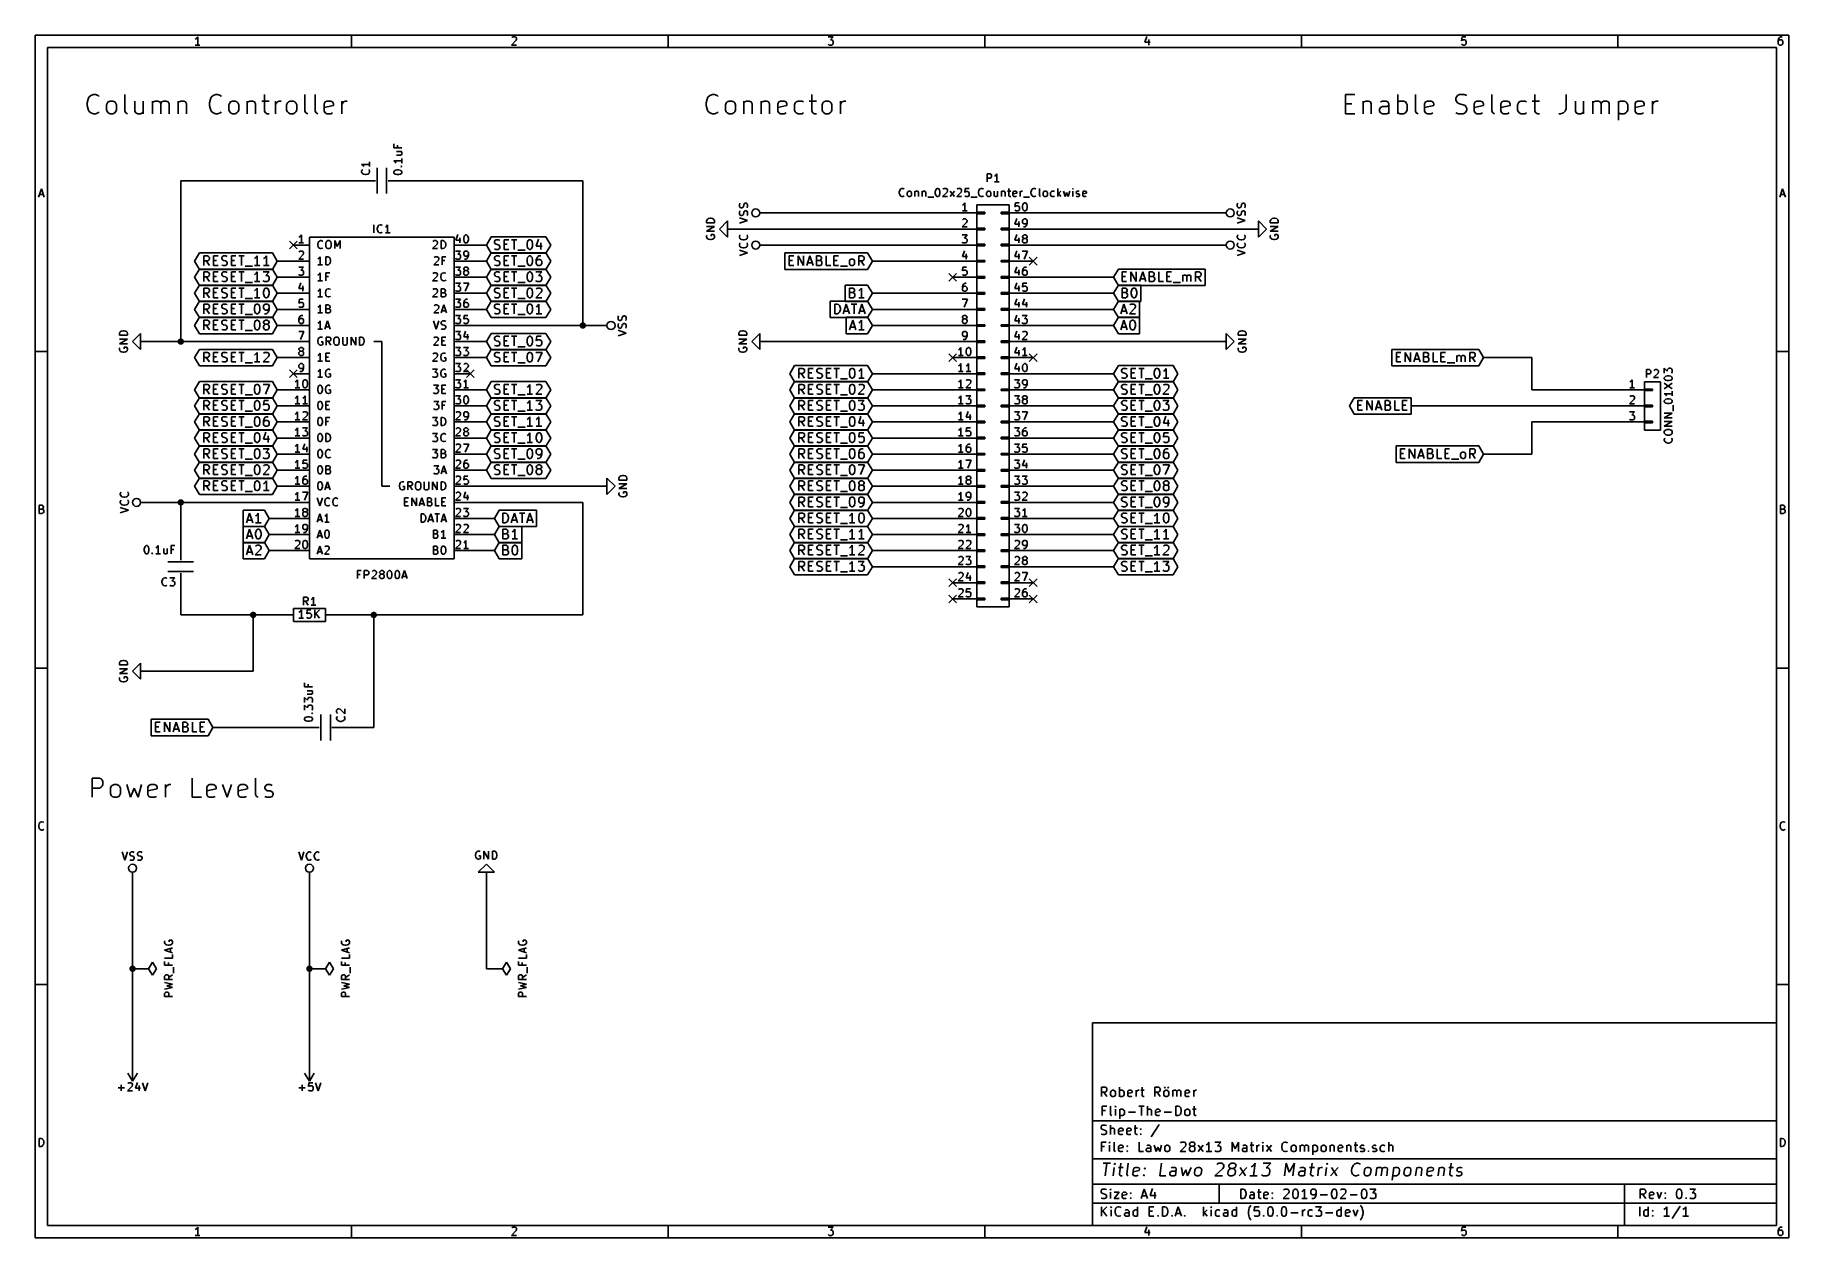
# Model space of a CAD drawing. Extents: x 10 to 287, y -200 to -10.
import ezdxf

# ---------------------------------------------------------------- set-up
doc = ezdxf.new("R2010")
doc.units = 0
doc.header["$MEASUREMENT"] = 0
for name, color, linetype in [('BLUE2', 5, 'CONTINUOUS'), ('BLUE3', 171, 'CONTINUOUS'), ('CYAN2', 4, 'CONTINUOUS'), ('GREEN2', 3, 'CONTINUOUS'), ('LYELLOW', 51, 'CONTINUOUS'), ('RED2', 1, 'CONTINUOUS')]:
    doc.layers.add(name, color=color, linetype=linetype)

msp = doc.modelspace()

# ---------------------------------------------------------------- linework, layer by layer
at = {"layer": 'BLUE2', "linetype": 'CONTINUOUS'}
for p, q in [((50.1904, -42.5704), (51.4096, -43.7896)), ((51.4096, -42.5704), (50.1904, -43.7896)), ((167.03, -45.1104), (168.25, -46.3296)), ((168.25, -45.1104), (167.03, -46.3296)), ((154.33, -47.6504), (155.55, -48.8696)), ((155.55, -47.6504), (154.33, -48.8696)), ((154.33, -60.3504), (155.55, -61.5696)), ((155.55, -60.3504), (154.33, -61.5696)), ((167.03, -60.3504), (168.25, -61.5696)), ((168.25, -60.3504), (167.03, -61.5696)), ((50.1904, -62.8904), (51.4096, -64.1096)), ((51.4096, -62.8904), (50.1904, -64.1096)), ((78.1304, -62.8904), (79.3496, -64.1096)), ((79.3496, -62.8904), (78.1304, -64.1096)), ((154.33, -95.9104), (155.55, -97.1296)), ((155.55, -95.9104), (154.33, -97.1296)), ((167.03, -95.9104), (168.25, -97.1296)), ((168.25, -95.9104), (167.03, -97.1296)), ((154.33, -98.4504), (155.55, -99.6696)), ((155.55, -98.4504), (154.33, -99.6696)), ((167.03, -98.4504), (168.25, -99.6696)), ((168.25, -98.4504), (167.03, -99.6696))]:
    msp.add_line(p, q, dxfattribs=at)
at = {"layer": 'BLUE3', "linetype": 'CONTINUOUS'}
for p, q in [((18.2372, -20.701), (18.3896, -20.1168)), ((18.2372, -21.1328), (18.2372, -20.701)), ((18.3896, -21.717), (18.2372, -21.1328)), ((18.3896, -20.1168), (18.5166, -19.8374)), ((18.5166, -22.0218), (18.3896, -21.717)), ((18.5166, -19.8374), (18.8214, -19.558)), ((18.8214, -22.3012), (18.5166, -22.0218)), ((18.8214, -19.558), (19.2532, -19.4056)), ((19.2532, -19.4056), (19.5326, -19.4056)), ((19.5326, -19.4056), (19.9898, -19.558)), ((19.9898, -19.558), (20.1168, -19.685)), ((20.1168, -22.1488), (19.9898, -22.3012)), ((21.2852, -21.0058), (21.4376, -20.701)), ((21.2852, -21.8694), (21.2852, -21.0058)), ((21.4376, -22.1488), (21.2852, -21.8694)), ((21.4376, -20.701), (21.5646, -20.574)), ((21.5646, -22.3012), (21.4376, -22.1488)), ((21.5646, -20.574), (21.8694, -20.4216)), ((21.8694, -20.4216), (22.3012, -20.4216)), ((22.3012, -20.4216), (22.5806, -20.574)), ((22.5806, -20.574), (22.733, -20.701)), ((22.733, -22.1488), (22.5806, -22.3012)), ((22.733, -20.701), (22.8854, -21.0058)), ((22.8854, -21.8694), (22.733, -22.1488)), ((22.8854, -21.0058), (22.8854, -21.8694)), ((24.1808, -22.0218), (24.1808, -19.4056)), ((24.3332, -22.3012), (24.1808, -22.0218)), ((25.781, -20.4216), (25.781, -22.0218)), ((25.781, -22.0218), (25.9334, -22.3012)), ((26.9494, -22.3012), (27.1018, -22.1488)), ((27.1018, -20.4216), (27.1018, -22.4536)), ((28.5496, -22.4536), (28.5496, -20.4216)), ((28.5496, -20.701), (28.6766, -20.574)), ((28.6766, -20.574), (28.9814, -20.4216)), ((28.9814, -20.4216), (29.4132, -20.4216)), ((29.4132, -20.4216), (29.6926, -20.574)), ((29.6926, -20.574), (29.845, -20.8534)), ((29.845, -20.8534), (29.9974, -20.574)), ((29.845, -20.8534), (29.845, -22.4536)), ((29.9974, -20.574), (30.2768, -20.4216)), ((30.2768, -20.4216), (30.7086, -20.4216)), ((30.7086, -20.4216), (31.0134, -20.574)), ((31.0134, -20.574), (31.1658, -20.8534)), ((31.1658, -20.8534), (31.1658, -22.4536)), ((32.6136, -20.4216), (32.6136, -22.4536)), ((32.6136, -20.701), (32.7406, -20.574)), ((32.7406, -20.574), (33.0454, -20.4216)), ((33.0454, -20.4216), (33.4772, -20.4216)), ((33.4772, -20.4216), (33.7566, -20.574)), ((33.7566, -20.574), (33.909, -20.8534)), ((33.909, -20.8534), (33.909, -22.4536)), ((37.5412, -20.701), (37.6936, -20.1168)), ((37.5412, -21.1328), (37.5412, -20.701)), ((37.6936, -21.717), (37.5412, -21.1328)), ((37.6936, -20.1168), (37.8206, -19.8374)), ((37.8206, -22.0218), (37.6936, -21.717)), ((37.8206, -19.8374), (38.1254, -19.558)), ((38.1254, -22.3012), (37.8206, -22.0218)), ((38.1254, -19.558), (38.5572, -19.4056)), ((38.5572, -19.4056), (38.8366, -19.4056)), ((38.8366, -19.4056), (39.2938, -19.558)), ((39.2938, -19.558), (39.4208, -19.685)), ((39.4208, -22.1488), (39.2938, -22.3012)), ((40.5892, -21.0058), (40.7416, -20.701)), ((40.5892, -21.8694), (40.5892, -21.0058)), ((40.7416, -22.1488), (40.5892, -21.8694)), ((40.7416, -20.701), (40.8686, -20.574)), ((40.8686, -22.3012), (40.7416, -22.1488)), ((40.8686, -20.574), (41.1734, -20.4216)), ((41.1734, -20.4216), (41.6052, -20.4216)), ((41.6052, -20.4216), (41.8846, -20.574)), ((41.8846, -20.574), (42.037, -20.701)), ((42.037, -22.1488), (41.8846, -22.3012)), ((42.037, -20.701), (42.1894, -21.0058)), ((42.1894, -21.8694), (42.037, -22.1488)), ((42.1894, -21.0058), (42.1894, -21.8694)), ((43.4848, -20.4216), (43.4848, -22.4536)), ((43.4848, -20.701), (43.6372, -20.574)), ((43.6372, -20.574), (43.9166, -20.4216)), ((43.9166, -20.4216), (44.3738, -20.4216)), ((44.3738, -20.4216), (44.6532, -20.574)), ((44.6532, -20.574), (44.8056, -20.8534)), ((44.8056, -20.8534), (44.8056, -22.4536)), ((45.8216, -20.4216), (46.9646, -20.4216)), ((46.2534, -19.4056), (46.2534, -22.0218)), ((46.2534, -22.0218), (46.4058, -22.3012)), ((47.9806, -22.4536), (47.9806, -20.4216)), ((47.9806, -21.0058), (48.133, -20.701)), ((48.133, -20.701), (48.2854, -20.574)), ((48.2854, -20.574), (48.5648, -20.4216)), ((48.5648, -20.4216), (48.8696, -20.4216)), ((49.7332, -21.0058), (49.8856, -20.701)), ((49.7332, -21.8694), (49.7332, -21.0058)), ((49.8856, -22.1488), (49.7332, -21.8694)), ((49.8856, -20.701), (50.0126, -20.574)), ((50.0126, -22.3012), (49.8856, -22.1488)), ((50.0126, -20.574), (50.3174, -20.4216)), ((50.3174, -20.4216), (50.7492, -20.4216)), ((50.7492, -20.4216), (51.0286, -20.574)), ((51.0286, -20.574), (51.181, -20.701)), ((51.181, -22.1488), (51.0286, -22.3012)), ((51.181, -20.701), (51.3334, -21.0058)), ((51.3334, -21.8694), (51.181, -22.1488)), ((51.3334, -21.0058), (51.3334, -21.8694)), ((52.6288, -22.0218), (52.6288, -19.4056)), ((52.7812, -22.3012), (52.6288, -22.0218)), ((54.229, -22.0218), (54.229, -19.4056)), ((54.3814, -22.3012), (54.229, -22.0218)), ((55.6768, -20.8534), (55.8292, -20.574)), ((55.6768, -22.0218), (55.6768, -20.8534)), ((57.1246, -21.1328), (55.6768, -21.4376)), ((55.8292, -22.3012), (55.6768, -22.0218)), ((55.8292, -20.574), (56.1086, -20.4216)), ((56.1086, -20.4216), (56.6928, -20.4216)), ((56.6928, -20.4216), (56.9976, -20.574)), ((56.9976, -20.574), (57.1246, -20.8534)), ((57.1246, -20.8534), (57.1246, -21.1328)), ((58.4454, -22.4536), (58.4454, -20.4216)), ((58.4454, -21.0058), (58.5978, -20.701)), ((58.5978, -20.701), (58.7248, -20.574)), ((58.7248, -20.574), (59.0296, -20.4216)), ((59.0296, -20.4216), (59.309, -20.4216)), ((116.002, -20.701), (116.129, -20.1168)), ((116.002, -21.1328), (116.002, -20.701)), ((116.129, -21.717), (116.002, -21.1328)), ((116.129, -20.1168), (116.281, -19.8374)), ((116.281, -22.0218), (116.129, -21.717)), ((116.281, -19.8374), (116.561, -19.558)), ((116.561, -22.3012), (116.281, -22.0218)), ((116.561, -19.558), (117.018, -19.4056)), ((117.018, -19.4056), (117.297, -19.4056)), ((117.297, -19.4056), (117.729, -19.558)), ((117.729, -19.558), (117.881, -19.685)), ((117.881, -22.1488), (117.729, -22.3012)), ((119.05, -21.0058), (119.177, -20.701)), ((119.05, -21.8694), (119.05, -21.0058)), ((119.177, -22.1488), (119.05, -21.8694)), ((119.177, -20.701), (119.329, -20.574)), ((119.329, -22.3012), (119.177, -22.1488)), ((119.329, -20.574), (119.609, -20.4216)), ((119.609, -20.4216), (120.066, -20.4216)), ((120.066, -20.4216), (120.345, -20.574)), ((120.345, -20.574), (120.498, -20.701)), ((120.498, -22.1488), (120.345, -22.3012)), ((120.498, -20.701), (120.625, -21.0058)), ((120.625, -21.8694), (120.498, -22.1488)), ((120.625, -21.0058), (120.625, -21.8694)), ((121.945, -20.4216), (121.945, -22.4536)), ((121.945, -20.701), (122.098, -20.574)), ((122.098, -20.574), (122.377, -20.4216)), ((122.377, -20.4216), (122.809, -20.4216)), ((122.809, -20.4216), (123.114, -20.574)), ((123.114, -20.574), (123.241, -20.8534)), ((123.241, -20.8534), (123.241, -22.4536)), ((124.689, -20.4216), (124.689, -22.4536)), ((124.689, -20.701), (124.841, -20.574)), ((124.841, -20.574), (125.146, -20.4216)), ((125.146, -20.4216), (125.578, -20.4216)), ((125.578, -20.4216), (125.857, -20.574)), ((125.857, -20.574), (126.009, -20.8534)), ((126.009, -20.8534), (126.009, -22.4536)), ((127.305, -20.8534), (127.457, -20.574)), ((127.305, -22.0218), (127.305, -20.8534)), ((128.753, -21.1328), (127.305, -21.4376)), ((127.457, -22.3012), (127.305, -22.0218)), ((127.457, -20.574), (127.737, -20.4216)), ((127.737, -20.4216), (128.321, -20.4216)), ((128.321, -20.4216), (128.626, -20.574)), ((128.626, -20.574), (128.753, -20.8534)), ((128.753, -20.8534), (128.753, -21.1328)), ((129.921, -21.0058), (130.073, -20.701)), ((129.921, -21.8694), (129.921, -21.0058)), ((130.073, -22.1488), (129.921, -21.8694)), ((130.073, -20.701), (130.226, -20.574)), ((130.226, -22.3012), (130.073, -22.1488)), ((130.226, -20.574), (130.505, -20.4216)), ((130.505, -20.4216), (131.089, -20.4216)), ((131.089, -20.4216), (131.369, -20.574)), ((132.258, -20.4216), (133.401, -20.4216)), ((132.69, -19.4056), (132.69, -22.0218)), ((132.69, -22.0218), (132.817, -22.3012)), ((134.29, -21.0058), (134.417, -20.701)), ((134.29, -21.8694), (134.29, -21.0058)), ((134.417, -22.1488), (134.29, -21.8694)), ((134.417, -20.701), (134.569, -20.574)), ((134.569, -22.3012), (134.417, -22.1488)), ((134.569, -20.574), (134.849, -20.4216)), ((134.849, -20.4216), (135.306, -20.4216)), ((135.306, -20.4216), (135.585, -20.574)), ((135.585, -20.574), (135.738, -20.701)), ((135.738, -22.1488), (135.585, -22.3012)), ((135.738, -20.701), (135.865, -21.0058)), ((135.865, -21.8694), (135.738, -22.1488)), ((135.865, -21.0058), (135.865, -21.8694)), ((137.185, -22.4536), (137.185, -20.4216)), ((137.185, -21.0058), (137.338, -20.701)), ((137.338, -20.701), (137.465, -20.574)), ((137.465, -20.574), (137.77, -20.4216)), ((137.77, -20.4216), (138.049, -20.4216)), ((216.967, -22.4536), (216.967, -19.4056)), ((216.967, -19.4056), (218.415, -19.4056)), ((216.967, -20.8534), (217.983, -20.8534)), ((219.735, -20.4216), (219.735, -22.4536)), ((219.735, -20.701), (219.888, -20.574)), ((219.888, -20.574), (220.167, -20.4216)), ((220.167, -20.4216), (220.599, -20.4216)), ((220.599, -20.4216), (220.904, -20.574)), ((220.904, -20.574), (221.031, -20.8534)), ((221.031, -20.8534), (221.031, -22.4536)), ((222.352, -21.717), (222.479, -21.4376)), ((222.352, -22.0218), (222.352, -21.717)), ((222.479, -22.3012), (222.352, -22.0218)), ((222.783, -20.4216), (222.479, -20.574)), ((222.479, -21.4376), (222.783, -21.2852)), ((223.368, -20.4216), (222.783, -20.4216)), ((222.783, -21.2852), (223.495, -21.2852)), ((223.647, -20.574), (223.368, -20.4216)), ((223.495, -21.2852), (223.799, -21.1328)), ((223.799, -20.8534), (223.647, -20.574)), ((223.799, -22.4536), (223.799, -20.8534)), ((225.247, -22.4536), (225.247, -19.4056)), ((225.247, -20.574), (225.527, -20.4216)), ((225.527, -20.4216), (226.111, -20.4216)), ((226.111, -20.4216), (226.416, -20.574)), ((226.416, -20.574), (226.543, -20.701)), ((226.543, -22.1488), (226.416, -22.3012)), ((226.543, -20.701), (226.695, -21.0058)), ((226.695, -21.8694), (226.543, -22.1488)), ((226.695, -21.0058), (226.695, -21.8694)), ((228.016, -22.0218), (228.016, -19.4056)), ((228.143, -22.3012), (228.016, -22.0218)), ((229.464, -20.8534), (229.591, -20.574)), ((229.464, -22.0218), (229.464, -20.8534)), ((230.911, -21.1328), (229.464, -21.4376)), ((229.591, -22.3012), (229.464, -22.0218)), ((229.591, -20.574), (229.895, -20.4216)), ((229.895, -20.4216), (230.48, -20.4216)), ((230.48, -20.4216), (230.759, -20.574)), ((230.759, -20.574), (230.911, -20.8534)), ((230.911, -20.8534), (230.911, -21.1328)), ((234.391, -19.9898), (234.544, -19.685)), ((234.391, -20.2692), (234.391, -19.9898)), ((234.544, -20.574), (234.391, -20.2692)), ((234.544, -19.685), (234.671, -19.558)), ((234.671, -20.701), (234.544, -20.574)), ((234.671, -19.558), (234.975, -19.4056)), ((234.975, -20.8534), (234.671, -20.701)), ((234.975, -19.4056), (235.687, -19.4056)), ((235.56, -21.0058), (234.975, -20.8534)), ((235.839, -21.1328), (235.56, -21.0058)), ((235.687, -19.4056), (236.144, -19.558)), ((235.991, -21.2852), (235.839, -21.1328)), ((235.839, -22.3012), (235.991, -22.1488)), ((236.144, -21.59), (235.991, -21.2852)), ((235.991, -22.1488), (236.144, -21.8694)), ((236.144, -21.8694), (236.144, -21.59)), ((237.287, -20.8534), (237.439, -20.574)), ((237.287, -22.0218), (237.287, -20.8534)), ((238.735, -21.1328), (237.287, -21.4376)), ((237.439, -22.3012), (237.287, -22.0218)), ((237.439, -20.574), (237.719, -20.4216)), ((237.719, -20.4216), (238.303, -20.4216)), ((238.303, -20.4216), (238.608, -20.574)), ((238.608, -20.574), (238.735, -20.8534)), ((238.735, -20.8534), (238.735, -21.1328)), ((240.055, -22.0218), (240.055, -19.4056)), ((240.208, -22.3012), (240.055, -22.0218)), ((241.503, -20.8534), (241.656, -20.574)), ((241.503, -22.0218), (241.503, -20.8534)), ((242.951, -21.1328), (241.503, -21.4376)), ((241.656, -22.3012), (241.503, -22.0218)), ((241.656, -20.574), (241.935, -20.4216)), ((241.935, -20.4216), (242.519, -20.4216)), ((242.519, -20.4216), (242.799, -20.574)), ((242.799, -20.574), (242.951, -20.8534)), ((242.951, -20.8534), (242.951, -21.1328)), ((244.119, -21.0058), (244.272, -20.701)), ((244.119, -21.8694), (244.119, -21.0058)), ((244.272, -22.1488), (244.119, -21.8694)), ((244.272, -20.701), (244.399, -20.574)), ((244.399, -22.3012), (244.272, -22.1488)), ((244.399, -20.574), (244.704, -20.4216)), ((244.704, -20.4216), (245.288, -20.4216)), ((245.288, -20.4216), (245.567, -20.574)), ((246.431, -20.4216), (247.599, -20.4216)), ((246.863, -19.4056), (246.863, -22.0218)), ((246.863, -22.0218), (247.015, -22.3012)), ((251.663, -22.0218), (251.384, -22.3012)), ((251.816, -21.59), (251.663, -22.0218)), ((251.816, -19.4056), (251.816, -21.59)), ((253.263, -20.4216), (253.263, -22.0218)), ((253.263, -22.0218), (253.416, -22.3012)), ((254.432, -22.3012), (254.559, -22.1488)), ((254.559, -20.4216), (254.559, -22.4536)), ((256.007, -22.4536), (256.007, -20.4216)), ((256.007, -20.701), (256.159, -20.574)), ((256.159, -20.574), (256.464, -20.4216)), ((256.464, -20.4216), (256.896, -20.4216)), ((256.896, -20.4216), (257.175, -20.574)), ((257.175, -20.574), (257.327, -20.8534)), ((257.327, -20.8534), (257.48, -20.574)), ((257.327, -20.8534), (257.327, -22.4536)), ((257.48, -20.574), (257.759, -20.4216)), ((257.759, -20.4216), (258.191, -20.4216)), ((258.191, -20.4216), (258.496, -20.574)), ((258.496, -20.574), (258.623, -20.8534)), ((258.623, -20.8534), (258.623, -22.4536)), ((260.071, -20.4216), (260.071, -23.4696)), ((260.071, -20.574), (260.375, -20.4216)), ((260.375, -20.4216), (260.96, -20.4216)), ((260.96, -20.4216), (261.239, -20.574)), ((261.239, -20.574), (261.391, -20.701)), ((261.391, -22.1488), (261.239, -22.3012)), ((261.391, -20.701), (261.544, -21.0058)), ((261.544, -21.8694), (261.391, -22.1488)), ((261.544, -21.0058), (261.544, -21.8694)), ((262.687, -20.8534), (262.839, -20.574)), ((262.687, -22.0218), (262.687, -20.8534)), ((264.135, -21.1328), (262.687, -21.4376)), ((262.839, -22.3012), (262.687, -22.0218)), ((262.839, -20.574), (263.119, -20.4216)), ((263.119, -20.4216), (263.703, -20.4216)), ((263.703, -20.4216), (264.008, -20.574)), ((264.008, -20.574), (264.135, -20.8534)), ((264.135, -20.8534), (264.135, -21.1328)), ((265.455, -22.4536), (265.455, -20.4216)), ((265.455, -21.0058), (265.608, -20.701)), ((265.608, -20.701), (265.735, -20.574)), ((265.735, -20.574), (266.04, -20.4216)), ((266.04, -20.4216), (266.319, -20.4216)), ((19.2532, -22.4536), (18.8214, -22.3012)), ((19.5326, -22.4536), (19.2532, -22.4536)), ((19.9898, -22.3012), (19.5326, -22.4536)), ((21.8694, -22.4536), (21.5646, -22.3012)), ((22.3012, -22.4536), (21.8694, -22.4536)), ((22.5806, -22.3012), (22.3012, -22.4536)), ((24.6126, -22.4536), (24.3332, -22.3012)), ((25.9334, -22.3012), (26.2128, -22.4536)), ((26.2128, -22.4536), (26.6446, -22.4536)), ((26.6446, -22.4536), (26.9494, -22.3012)), ((38.5572, -22.4536), (38.1254, -22.3012)), ((38.8366, -22.4536), (38.5572, -22.4536)), ((39.2938, -22.3012), (38.8366, -22.4536)), ((41.1734, -22.4536), (40.8686, -22.3012)), ((41.6052, -22.4536), (41.1734, -22.4536)), ((41.8846, -22.3012), (41.6052, -22.4536)), ((46.4058, -22.3012), (46.6852, -22.4536)), ((46.6852, -22.4536), (46.9646, -22.4536)), ((50.3174, -22.4536), (50.0126, -22.3012)), ((50.7492, -22.4536), (50.3174, -22.4536)), ((51.0286, -22.3012), (50.7492, -22.4536)), ((53.0606, -22.4536), (52.7812, -22.3012)), ((54.6608, -22.4536), (54.3814, -22.3012)), ((56.1086, -22.4536), (55.8292, -22.3012)), ((56.6928, -22.4536), (56.1086, -22.4536)), ((56.9976, -22.3012), (56.6928, -22.4536)), ((117.018, -22.4536), (116.561, -22.3012)), ((117.297, -22.4536), (117.018, -22.4536)), ((117.729, -22.3012), (117.297, -22.4536)), ((119.609, -22.4536), (119.329, -22.3012)), ((120.066, -22.4536), (119.609, -22.4536)), ((120.345, -22.3012), (120.066, -22.4536)), ((127.737, -22.4536), (127.457, -22.3012)), ((128.321, -22.4536), (127.737, -22.4536)), ((128.626, -22.3012), (128.321, -22.4536)), ((130.505, -22.4536), (130.226, -22.3012)), ((131.089, -22.4536), (130.505, -22.4536)), ((131.369, -22.3012), (131.089, -22.4536)), ((132.817, -22.3012), (133.121, -22.4536)), ((133.121, -22.4536), (133.401, -22.4536)), ((134.849, -22.4536), (134.569, -22.3012)), ((135.306, -22.4536), (134.849, -22.4536)), ((135.585, -22.3012), (135.306, -22.4536)), ((218.415, -22.4536), (216.967, -22.4536)), ((222.783, -22.4536), (222.479, -22.3012)), ((223.495, -22.4536), (222.783, -22.4536)), ((223.799, -22.3012), (223.495, -22.4536)), ((225.527, -22.4536), (225.247, -22.3012)), ((226.111, -22.4536), (225.527, -22.4536)), ((226.416, -22.3012), (226.111, -22.4536)), ((228.448, -22.4536), (228.143, -22.3012)), ((229.895, -22.4536), (229.591, -22.3012)), ((230.48, -22.4536), (229.895, -22.4536)), ((230.759, -22.3012), (230.48, -22.4536)), ((234.391, -22.3012), (234.823, -22.4536)), ((234.823, -22.4536), (235.56, -22.4536)), ((235.56, -22.4536), (235.839, -22.3012)), ((237.719, -22.4536), (237.439, -22.3012)), ((238.303, -22.4536), (237.719, -22.4536)), ((238.608, -22.3012), (238.303, -22.4536)), ((240.487, -22.4536), (240.208, -22.3012)), ((241.935, -22.4536), (241.656, -22.3012)), ((242.519, -22.4536), (241.935, -22.4536)), ((242.799, -22.3012), (242.519, -22.4536)), ((244.704, -22.4536), (244.399, -22.3012)), ((245.288, -22.4536), (244.704, -22.4536)), ((245.567, -22.3012), (245.288, -22.4536)), ((247.015, -22.3012), (247.32, -22.4536)), ((247.32, -22.4536), (247.599, -22.4536)), ((250.927, -22.4536), (250.647, -22.4536)), ((251.384, -22.3012), (250.927, -22.4536)), ((253.416, -22.3012), (253.695, -22.4536)), ((253.695, -22.4536), (254.127, -22.4536)), ((254.127, -22.4536), (254.432, -22.3012)), ((260.375, -22.4536), (260.071, -22.3012)), ((260.96, -22.4536), (260.375, -22.4536)), ((261.239, -22.3012), (260.96, -22.4536)), ((263.119, -22.4536), (262.839, -22.3012)), ((263.703, -22.4536), (263.119, -22.4536)), ((264.008, -22.3012), (263.703, -22.4536)), ((18.9992, -130.404), (18.9992, -127.356)), ((18.9992, -127.356), (20.1676, -127.356)), ((20.1676, -127.356), (20.447, -127.508)), ((34.8234, -130.404), (34.8234, -127.356)), ((44.831, -129.972), (44.831, -127.356)), ((20.1676, -128.956), (18.9992, -128.956)), ((20.447, -128.803), (20.1676, -128.956)), ((20.447, -127.508), (20.5994, -127.635)), ((20.5994, -128.651), (20.447, -128.803)), ((20.5994, -127.635), (20.7264, -127.94)), ((20.7264, -128.372), (20.5994, -128.651)), ((20.7264, -127.94), (20.7264, -128.372)), ((21.8948, -128.956), (22.0472, -128.651)), ((21.8948, -129.819), (21.8948, -128.956)), ((22.0472, -130.099), (21.8948, -129.819)), ((22.0472, -128.651), (22.1996, -128.524)), ((22.1996, -130.251), (22.0472, -130.099)), ((22.1996, -128.524), (22.479, -128.372)), ((22.479, -128.372), (22.9108, -128.372)), ((22.9108, -128.372), (23.2156, -128.524)), ((23.2156, -128.524), (23.3426, -128.651)), ((23.3426, -130.099), (23.2156, -130.251)), ((23.3426, -128.651), (23.495, -128.956)), ((23.495, -129.819), (23.3426, -130.099)), ((23.495, -128.956), (23.495, -129.819)), ((24.511, -128.372), (25.0952, -130.404)), ((25.0952, -130.404), (25.6794, -128.956)), ((25.6794, -128.956), (26.2636, -130.404)), ((26.2636, -130.404), (26.8224, -128.372)), ((27.8384, -128.803), (27.9908, -128.524)), ((27.8384, -129.972), (27.8384, -128.803)), ((29.3116, -129.083), (27.8384, -129.388)), ((27.9908, -130.251), (27.8384, -129.972)), ((27.9908, -128.524), (28.2956, -128.372)), ((28.2956, -128.372), (28.8544, -128.372)), ((28.8544, -128.372), (29.1592, -128.524)), ((29.1592, -128.524), (29.3116, -128.803)), ((29.3116, -128.803), (29.3116, -129.083)), ((30.607, -130.404), (30.607, -128.372)), ((30.607, -128.956), (30.7594, -128.651)), ((30.7594, -128.651), (30.8864, -128.524)), ((30.8864, -128.524), (31.1912, -128.372)), ((31.1912, -128.372), (31.4706, -128.372)), ((37.1348, -128.803), (37.2872, -128.524)), ((37.1348, -129.972), (37.1348, -128.803)), ((38.5826, -129.083), (37.1348, -129.388)), ((37.2872, -130.251), (37.1348, -129.972)), ((37.2872, -128.524), (37.5666, -128.372)), ((37.5666, -128.372), (38.1508, -128.372)), ((38.1508, -128.372), (38.4556, -128.524)), ((38.4556, -128.524), (38.5826, -128.803)), ((38.5826, -128.803), (38.5826, -129.083)), ((39.5986, -128.372), (40.3352, -130.404)), ((40.3352, -130.404), (41.0464, -128.372)), ((42.0624, -128.803), (42.2148, -128.524)), ((42.0624, -129.972), (42.0624, -128.803)), ((43.5356, -129.083), (42.0624, -129.388)), ((42.2148, -130.251), (42.0624, -129.972)), ((42.2148, -128.524), (42.5196, -128.372)), ((42.5196, -128.372), (43.0784, -128.372)), ((43.0784, -128.372), (43.3832, -128.524)), ((43.3832, -128.524), (43.5356, -128.803)), ((43.5356, -128.803), (43.5356, -129.083)), ((44.9834, -130.251), (44.831, -129.972)), ((46.2788, -128.803), (46.4312, -128.524)), ((46.2788, -128.956), (46.2788, -128.803)), ((46.4312, -129.235), (46.2788, -128.956)), ((46.4312, -128.524), (46.7106, -128.372)), ((46.7106, -129.388), (46.4312, -129.235)), ((46.7106, -128.372), (47.1424, -128.372)), ((47.1424, -129.388), (46.7106, -129.388)), ((47.1424, -128.372), (47.4472, -128.524)), ((47.4472, -129.54), (47.1424, -129.388)), ((47.5996, -129.819), (47.4472, -129.54)), ((47.4472, -130.251), (47.5996, -129.972)), ((47.5996, -129.972), (47.5996, -129.819)), ((22.479, -130.404), (22.1996, -130.251)), ((22.9108, -130.404), (22.479, -130.404)), ((23.2156, -130.251), (22.9108, -130.404)), ((28.2956, -130.404), (27.9908, -130.251)), ((28.8544, -130.404), (28.2956, -130.404)), ((29.1592, -130.251), (28.8544, -130.404)), ((36.2712, -130.404), (34.8234, -130.404)), ((37.5666, -130.404), (37.2872, -130.251)), ((38.1508, -130.404), (37.5666, -130.404)), ((38.4556, -130.251), (38.1508, -130.404)), ((42.5196, -130.404), (42.2148, -130.251)), ((43.0784, -130.404), (42.5196, -130.404)), ((43.3832, -130.251), (43.0784, -130.404)), ((45.2628, -130.404), (44.9834, -130.251)), ((46.2788, -130.251), (46.5836, -130.404)), ((46.5836, -130.404), (47.1424, -130.404)), ((47.1424, -130.404), (47.4472, -130.251))]:
    msp.add_line(p, q, dxfattribs=at)
at = {"layer": 'CYAN2', "linetype": 'CONTINUOUS'}
for p, q in [((66.6496, -27.813), (66.6496, -27.2034)), ((67.2592, -27.3812), (67.2592, -27.813)), ((62.8396, -30.4292), (61.5696, -30.4292)), ((61.5696, -30.4292), (61.7474, -30.5308)), ((62.8396, -30.0482), (62.8396, -30.7848)), ((67.9196, -27.813), (66.6496, -27.813)), ((67.9196, -29.8704), (66.6496, -29.8704)), ((66.6496, -29.8704), (66.8274, -29.9974)), ((66.8274, -29.9974), (66.9544, -30.099)), ((66.9544, -30.099), (67.0052, -30.226)), ((67.0814, -28.4226), (67.9196, -28.4226)), ((67.0814, -28.956), (67.7418, -28.956)), ((67.7418, -28.956), (67.8688, -28.9052)), ((67.8688, -28.4734), (67.7926, -28.4226)), ((67.9196, -28.6004), (67.8688, -28.4734)), ((67.8688, -28.9052), (67.9196, -28.7782)), ((67.9196, -28.7782), (67.9196, -28.6004)), ((67.9196, -29.5148), (67.9196, -30.226)), ((61.5696, -31.496), (61.6458, -31.3182)), ((61.5696, -31.623), (61.5696, -31.496)), ((61.6458, -31.8008), (61.5696, -31.623)), ((61.6458, -31.3182), (61.6966, -31.2674)), ((61.7474, -31.9278), (61.6458, -31.8008)), ((61.7474, -30.5308), (61.8744, -30.6578)), ((61.8744, -31.9786), (61.7474, -31.9278)), ((61.8744, -30.6578), (61.9252, -30.7848)), ((62.1284, -32.0548), (61.8744, -31.9786)), ((62.3062, -32.0548), (62.1284, -32.0548)), ((62.5348, -31.9786), (62.3062, -32.0548)), ((62.6618, -31.9278), (62.5348, -31.9786)), ((62.7888, -31.8008), (62.6618, -31.9278)), ((62.7126, -31.2674), (62.7888, -31.3182)), ((62.7888, -31.3182), (62.8396, -31.496)), ((62.8396, -31.623), (62.7888, -31.8008)), ((62.8396, -31.496), (62.8396, -31.623)), ((66.6496, -31.623), (66.7258, -31.496)), ((66.6496, -31.75), (66.6496, -31.623)), ((66.7258, -31.8516), (66.6496, -31.75)), ((66.7258, -31.496), (66.7766, -31.4452)), ((66.7766, -31.9278), (66.7258, -31.8516)), ((66.7766, -31.4452), (66.9036, -31.369)), ((66.9036, -31.9786), (66.7766, -31.9278)), ((66.9036, -31.369), (67.1322, -31.3182)), ((67.1322, -32.0548), (66.9036, -31.9786)), ((67.1322, -31.3182), (67.437, -31.3182)), ((67.437, -32.0548), (67.1322, -32.0548)), ((67.437, -31.3182), (67.691, -31.369)), ((67.691, -31.9786), (67.437, -32.0548)), ((67.691, -31.369), (67.7926, -31.4452)), ((67.7926, -31.9278), (67.691, -31.9786)), ((67.7926, -30.7848), (67.8688, -30.7086)), ((67.8688, -30.8356), (67.7926, -30.7848)), ((67.7926, -30.7848), (67.9196, -30.7848)), ((67.7926, -31.4452), (67.8688, -31.496)), ((67.8688, -31.8516), (67.7926, -31.9278)), ((67.8688, -30.7086), (67.9196, -30.7848)), ((67.9196, -30.7848), (67.8688, -30.8356)), ((67.8688, -31.496), (67.9196, -31.623)), ((67.9196, -31.75), (67.8688, -31.8516)), ((67.9196, -31.623), (67.9196, -31.75)), ((160.35, -33.1978), (160.35, -31.9278)), ((160.35, -31.9278), (160.833, -31.9278)), ((160.833, -32.5882), (160.35, -32.5882)), ((160.833, -31.9278), (160.934, -32.004)), ((160.934, -32.5374), (160.833, -32.5882)), ((160.934, -32.004), (161.011, -32.0548)), ((161.011, -32.4866), (160.934, -32.5374)), ((161.011, -32.0548), (161.061, -32.1818)), ((161.061, -32.3596), (161.011, -32.4866)), ((161.061, -32.1818), (161.061, -32.3596)), ((161.671, -32.2326), (161.544, -32.2834)), ((162.281, -33.1978), (161.544, -33.1978)), ((161.798, -32.1056), (161.671, -32.2326)), ((161.925, -31.9278), (161.798, -32.1056)), ((161.925, -33.1978), (161.925, -31.9278)), ((146.482, -34.798), (146.558, -34.544)), ((146.482, -34.9758), (146.482, -34.798)), ((146.558, -35.2044), (146.482, -34.9758)), ((146.558, -34.544), (146.609, -34.417)), ((146.609, -35.3314), (146.558, -35.2044)), ((146.609, -34.417), (146.736, -34.3154)), ((146.736, -35.4584), (146.609, -35.3314)), ((146.736, -34.3154), (146.914, -34.2392)), ((146.914, -35.5092), (146.736, -35.4584)), ((146.914, -34.2392), (147.041, -34.2392)), ((147.041, -35.5092), (146.914, -35.5092)), ((147.041, -34.2392), (147.218, -34.3154)), ((147.218, -35.4584), (147.041, -35.5092)), ((147.218, -34.3154), (147.269, -34.3662)), ((147.269, -35.3822), (147.218, -35.4584)), ((147.752, -34.8996), (147.828, -34.798)), ((147.752, -35.2806), (147.752, -34.8996)), ((147.828, -35.3822), (147.752, -35.2806)), ((147.828, -34.798), (147.879, -34.7218)), ((147.879, -35.4584), (147.828, -35.3822)), ((147.879, -34.7218), (148.006, -34.671)), ((148.006, -35.5092), (147.879, -35.4584)), ((148.006, -34.671), (148.184, -34.671)), ((148.184, -35.5092), (148.006, -35.5092)), ((148.184, -34.671), (148.311, -34.7218)), ((148.311, -35.4584), (148.184, -35.5092)), ((148.311, -34.7218), (148.361, -34.798)), ((148.361, -35.3822), (148.311, -35.4584)), ((148.361, -34.798), (148.438, -34.8996)), ((148.438, -35.2806), (148.361, -35.3822)), ((148.438, -34.8996), (148.438, -35.2806)), ((148.971, -34.671), (148.971, -35.5092)), ((148.971, -34.798), (149.022, -34.7218)), ((149.022, -34.7218), (149.149, -34.671)), ((149.149, -34.671), (149.327, -34.671)), ((149.327, -34.671), (149.454, -34.7218)), ((149.454, -34.7218), (149.504, -34.8488)), ((149.504, -34.8488), (149.504, -35.5092)), ((150.114, -34.671), (150.114, -35.5092)), ((150.114, -34.798), (150.19, -34.7218)), ((150.19, -34.7218), (150.292, -34.671)), ((150.292, -34.671), (150.495, -34.671)), ((150.495, -34.671), (150.597, -34.7218)), ((150.597, -34.7218), (150.673, -34.8488)), ((150.673, -34.8488), (150.673, -35.5092)), ((150.978, -35.6362), (151.943, -35.6362)), ((152.171, -34.7218), (152.248, -34.4932)), ((152.171, -35.0266), (152.171, -34.7218)), ((152.248, -35.2806), (152.171, -35.0266)), ((152.248, -34.4932), (152.298, -34.3662)), ((152.298, -35.3822), (152.248, -35.2806)), ((152.298, -34.3662), (152.349, -34.3154)), ((152.349, -35.4584), (152.298, -35.3822)), ((152.349, -34.3154), (152.476, -34.2392)), ((152.476, -35.5092), (152.349, -35.4584)), ((152.476, -34.2392), (152.603, -34.2392)), ((152.603, -35.5092), (152.476, -35.5092)), ((152.603, -34.2392), (152.73, -34.3154)), ((152.73, -35.4584), (152.603, -35.5092)), ((152.73, -34.3154), (152.781, -34.3662)), ((152.781, -35.3822), (152.73, -35.4584)), ((152.781, -34.3662), (152.832, -34.4932)), ((152.832, -35.2806), (152.781, -35.3822)), ((152.832, -34.4932), (152.908, -34.7218)), ((152.908, -35.0266), (152.832, -35.2806)), ((152.908, -34.7218), (152.908, -35.0266)), ((154.051, -34.798), (153.314, -35.5092)), ((153.314, -35.5092), (154.102, -35.5092)), ((153.391, -34.3662), (153.441, -34.3154)), ((153.441, -34.3154), (153.568, -34.2392)), ((153.568, -34.2392), (153.873, -34.2392)), ((153.873, -34.2392), (154, -34.3154)), ((154, -34.3154), (154.051, -34.3662)), ((154.051, -34.3662), (154.102, -34.4932)), ((154.102, -34.5948), (154.051, -34.798)), ((154.102, -34.4932), (154.102, -34.5948)), ((154.534, -35.5092), (155.194, -34.671)), ((154.534, -34.671), (155.194, -35.5092)), ((156.286, -34.798), (155.575, -35.5092)), ((155.575, -35.5092), (156.337, -35.5092)), ((155.626, -34.3662), (155.677, -34.3154)), ((155.677, -34.3154), (155.804, -34.2392)), ((155.804, -34.2392), (156.108, -34.2392)), ((156.108, -34.2392), (156.235, -34.3154)), ((156.235, -34.3154), (156.286, -34.3662)), ((156.286, -34.3662), (156.337, -34.4932)), ((156.337, -34.5948), (156.286, -34.798)), ((156.337, -34.4932), (156.337, -34.5948)), ((156.896, -34.2392), (156.845, -34.8488)), ((156.845, -34.8488), (156.896, -34.798)), ((156.896, -35.4584), (156.845, -35.3822)), ((157.505, -34.2392), (156.896, -34.2392)), ((156.896, -34.798), (157.023, -34.7218)), ((157.023, -35.5092), (156.896, -35.4584)), ((157.023, -34.7218), (157.328, -34.7218)), ((157.328, -35.5092), (157.023, -35.5092)), ((157.328, -34.7218), (157.429, -34.798)), ((157.429, -35.4584), (157.328, -35.5092)), ((157.429, -34.798), (157.505, -34.8488)), ((157.505, -35.3822), (157.429, -35.4584)), ((157.505, -34.8488), (157.556, -34.9758)), ((157.556, -35.2806), (157.505, -35.3822)), ((157.556, -34.9758), (157.556, -35.2806)), ((157.81, -35.6362), (158.775, -35.6362)), ((159.004, -34.798), (159.08, -34.544)), ((159.004, -34.9758), (159.004, -34.798)), ((159.08, -35.2044), (159.004, -34.9758)), ((159.08, -34.544), (159.131, -34.417)), ((159.131, -35.3314), (159.08, -35.2044)), ((159.131, -34.417), (159.258, -34.3154)), ((159.258, -35.4584), (159.131, -35.3314)), ((159.258, -34.3154), (159.436, -34.2392)), ((159.436, -35.5092), (159.258, -35.4584)), ((159.436, -34.2392), (159.563, -34.2392)), ((159.563, -35.5092), (159.436, -35.5092)), ((159.563, -34.2392), (159.741, -34.3154)), ((159.741, -35.4584), (159.563, -35.5092)), ((159.741, -34.3154), (159.791, -34.3662)), ((159.791, -35.3822), (159.741, -35.4584)), ((160.274, -34.8996), (160.35, -34.798)), ((160.274, -35.2806), (160.274, -34.8996)), ((160.35, -35.3822), (160.274, -35.2806)), ((160.35, -34.798), (160.401, -34.7218)), ((160.401, -35.4584), (160.35, -35.3822)), ((160.401, -34.7218), (160.528, -34.671)), ((160.528, -35.5092), (160.401, -35.4584)), ((160.528, -34.671), (160.706, -34.671)), ((160.706, -35.5092), (160.528, -35.5092)), ((160.706, -34.671), (160.833, -34.7218)), ((160.833, -35.4584), (160.706, -35.5092)), ((160.833, -34.7218), (160.884, -34.798)), ((160.884, -35.3822), (160.833, -35.4584)), ((160.884, -34.798), (160.934, -34.8996)), ((160.934, -35.2806), (160.884, -35.3822)), ((160.934, -34.8996), (160.934, -35.2806)), ((161.493, -34.671), (161.493, -35.3314)), ((161.493, -35.3314), (161.544, -35.4584)), ((161.544, -35.4584), (161.671, -35.5092)), ((161.671, -35.5092), (161.849, -35.5092)), ((161.849, -35.5092), (161.976, -35.4584)), ((161.976, -35.4584), (162.027, -35.3822)), ((162.027, -34.671), (162.027, -35.5092)), ((162.636, -34.671), (162.636, -35.5092)), ((162.636, -34.798), (162.687, -34.7218)), ((162.687, -34.7218), (162.814, -34.671)), ((162.814, -34.671), (162.992, -34.671)), ((162.992, -34.671), (163.119, -34.7218)), ((163.119, -34.7218), (163.195, -34.8488)), ((163.195, -34.8488), (163.195, -35.5092)), ((163.601, -34.671), (164.084, -34.671)), ((163.779, -34.2392), (163.779, -35.3314)), ((163.779, -35.3314), (163.855, -35.4584)), ((163.855, -35.4584), (163.957, -35.5092)), ((163.957, -35.5092), (164.084, -35.5092)), ((164.44, -34.8488), (164.516, -34.7218)), ((164.44, -35.3314), (164.44, -34.8488)), ((165.049, -34.9758), (164.44, -35.0774)), ((164.516, -35.4584), (164.44, -35.3314)), ((164.516, -34.7218), (164.643, -34.671)), ((164.643, -35.5092), (164.516, -35.4584)), ((164.643, -34.671), (164.871, -34.671)), ((164.871, -35.5092), (164.643, -35.5092)), ((164.871, -34.671), (164.998, -34.7218)), ((164.998, -35.4584), (164.871, -35.5092)), ((164.998, -34.7218), (165.049, -34.8488)), ((165.049, -34.8488), (165.049, -34.9758)), ((165.608, -35.5092), (165.608, -34.671)), ((165.608, -34.8996), (165.659, -34.798)), ((165.659, -34.798), (165.71, -34.7218)), ((165.71, -34.7218), (165.837, -34.671)), ((165.837, -34.671), (165.964, -34.671)), ((166.091, -35.6362), (167.056, -35.6362)), ((167.284, -34.798), (167.361, -34.544)), ((167.284, -34.9758), (167.284, -34.798)), ((167.361, -35.2044), (167.284, -34.9758)), ((167.361, -34.544), (167.411, -34.417)), ((167.411, -35.3314), (167.361, -35.2044)), ((167.411, -34.417), (167.538, -34.3154)), ((167.538, -35.4584), (167.411, -35.3314)), ((167.538, -34.3154), (167.716, -34.2392)), ((167.716, -35.5092), (167.538, -35.4584)), ((167.716, -34.2392), (167.843, -34.2392)), ((167.843, -35.5092), (167.716, -35.5092)), ((167.843, -34.2392), (168.021, -34.3154)), ((168.021, -35.4584), (167.843, -35.5092)), ((168.021, -34.3154), (168.072, -34.3662)), ((168.072, -35.3822), (168.021, -35.4584)), ((168.631, -35.3314), (168.631, -34.2392)), ((168.681, -35.4584), (168.631, -35.3314)), ((168.808, -35.5092), (168.681, -35.4584)), ((169.24, -34.8996), (169.291, -34.798)), ((169.24, -35.2806), (169.24, -34.8996)), ((169.291, -35.3822), (169.24, -35.2806)), ((169.291, -34.798), (169.342, -34.7218)), ((169.342, -35.4584), (169.291, -35.3822)), ((169.342, -34.7218), (169.469, -34.671)), ((169.469, -35.5092), (169.342, -35.4584)), ((169.469, -34.671), (169.647, -34.671)), ((169.647, -35.5092), (169.469, -35.5092)), ((169.647, -34.671), (169.774, -34.7218)), ((169.774, -35.4584), (169.647, -35.5092)), ((169.774, -34.7218), (169.824, -34.798)), ((169.824, -35.3822), (169.774, -35.4584)), ((169.824, -34.798), (169.901, -34.8996)), ((169.901, -35.2806), (169.824, -35.3822)), ((169.901, -34.8996), (169.901, -35.2806)), ((170.383, -34.8996), (170.434, -34.798)), ((170.383, -35.2806), (170.383, -34.8996)), ((170.434, -35.3822), (170.383, -35.2806)), ((170.434, -34.798), (170.51, -34.7218)), ((170.51, -35.4584), (170.434, -35.3822)), ((170.51, -34.7218), (170.612, -34.671)), ((170.612, -35.5092), (170.51, -35.4584)), ((170.612, -34.671), (170.866, -34.671)), ((170.866, -35.5092), (170.612, -35.5092)), ((170.866, -34.671), (170.993, -34.7218)), ((170.993, -35.4584), (170.866, -35.5092)), ((171.526, -35.5092), (171.526, -34.2392)), ((172.009, -34.671), (171.526, -35.1536)), ((171.653, -35.0266), (172.009, -35.5092)), ((172.441, -34.671), (172.669, -35.5092)), ((172.669, -35.5092), (172.923, -34.8996)), ((172.923, -34.8996), (173.152, -35.5092)), ((173.152, -35.5092), (173.406, -34.671)), ((173.888, -34.2392), (173.838, -34.3154)), ((173.838, -34.3154), (173.888, -34.3662)), ((173.939, -34.3154), (173.888, -34.2392)), ((173.888, -34.2392), (173.888, -34.3662)), ((173.888, -34.3662), (173.939, -34.3154)), ((173.888, -35.5092), (173.888, -34.671)), ((174.422, -34.8488), (174.498, -34.7218)), ((174.422, -34.8996), (174.422, -34.8488)), ((174.498, -35.0266), (174.422, -34.8996)), ((174.422, -35.4584), (174.549, -35.5092)), ((174.498, -34.7218), (174.625, -34.671)), ((174.625, -35.0774), (174.498, -35.0266)), ((174.549, -35.5092), (174.803, -35.5092)), ((174.625, -34.671), (174.803, -34.671)), ((174.803, -35.0774), (174.625, -35.0774)), ((174.803, -34.671), (174.904, -34.7218)), ((174.904, -35.1536), (174.803, -35.0774)), ((174.803, -35.5092), (174.904, -35.4584)), ((174.981, -35.2806), (174.904, -35.1536)), ((174.904, -35.4584), (174.981, -35.3314)), ((174.981, -35.3314), (174.981, -35.2806)), ((175.463, -34.8488), (175.514, -34.7218)), ((175.463, -35.3314), (175.463, -34.8488)), ((176.073, -34.9758), (175.463, -35.0774)), ((175.514, -35.4584), (175.463, -35.3314)), ((175.514, -34.7218), (175.641, -34.671)), ((175.641, -35.5092), (175.514, -35.4584)), ((175.641, -34.671), (175.87, -34.671)), ((175.87, -35.5092), (175.641, -35.5092)), ((175.87, -34.671), (175.997, -34.7218)), ((175.997, -35.4584), (175.87, -35.5092)), ((175.997, -34.7218), (176.073, -34.8488)), ((176.073, -34.8488), (176.073, -34.9758)), ((121.26, -36.7538), (121.336, -36.576)), ((121.26, -37.0586), (121.26, -36.7538)), ((121.336, -37.1856), (121.26, -37.0586)), ((121.26, -37.973), (121.336, -37.7952)), ((121.26, -38.2778), (121.26, -37.973)), ((121.336, -38.3794), (121.26, -38.2778)), ((121.387, -37.2364), (121.336, -37.1856)), ((121.387, -38.4556), (121.336, -38.3794)), ((121.514, -37.3126), (121.387, -37.2364)), ((121.514, -38.5064), (121.387, -38.4556)), ((121.615, -37.3126), (121.514, -37.3126)), ((121.615, -38.5064), (121.514, -38.5064)), ((121.742, -37.2364), (121.615, -37.3126)), ((121.742, -38.4556), (121.615, -38.5064)), ((121.818, -37.1856), (121.742, -37.2364)), ((121.818, -38.3794), (121.742, -38.4556)), ((121.869, -37.0586), (121.818, -37.1856)), ((121.869, -38.2778), (121.818, -38.3794)), ((121.92, -36.83), (121.869, -37.0586)), ((121.92, -38.0238), (121.869, -38.2778)), ((121.996, -36.703), (121.92, -36.83)), ((121.996, -37.8968), (121.92, -38.0238)), ((122.047, -36.6268), (121.996, -36.703)), ((122.047, -37.846), (121.996, -37.8968)), ((122.174, -36.576), (122.047, -36.6268)), ((122.174, -37.7952), (122.047, -37.846)), ((122.301, -36.576), (122.174, -36.576)), ((122.301, -37.7952), (122.174, -37.7952)), ((122.403, -36.6268), (122.301, -36.576)), ((122.403, -37.846), (122.301, -37.7952)), ((122.479, -36.703), (122.403, -36.6268)), ((122.479, -37.8968), (122.403, -37.846)), ((122.53, -36.83), (122.479, -36.703)), ((122.479, -37.3126), (122.53, -37.1094)), ((122.53, -38.0238), (122.479, -37.8968)), ((122.479, -38.5064), (122.53, -38.3286)), ((122.53, -37.1094), (122.53, -36.83)), ((122.53, -38.3286), (122.53, -38.0238)), ((199.873, -36.7538), (199.949, -36.576)), ((199.873, -37.0586), (199.873, -36.7538)), ((199.949, -37.1856), (199.873, -37.0586)), ((199.873, -37.973), (199.949, -37.7952)), ((199.873, -38.2778), (199.873, -37.973)), ((199.949, -38.3794), (199.873, -38.2778)), ((200, -37.2364), (199.949, -37.1856)), ((200, -38.4556), (199.949, -38.3794)), ((200.127, -37.3126), (200, -37.2364)), ((200.127, -38.5064), (200, -38.4556)), ((200.228, -37.3126), (200.127, -37.3126)), ((200.228, -38.5064), (200.127, -38.5064)), ((200.355, -37.2364), (200.228, -37.3126)), ((200.355, -38.4556), (200.228, -38.5064)), ((200.431, -37.1856), (200.355, -37.2364)), ((200.431, -38.3794), (200.355, -38.4556)), ((200.482, -37.0586), (200.431, -37.1856)), ((200.482, -38.2778), (200.431, -38.3794)), ((200.533, -36.83), (200.482, -37.0586)), ((200.533, -38.0238), (200.482, -38.2778)), ((200.609, -36.703), (200.533, -36.83)), ((200.609, -37.8968), (200.533, -38.0238)), ((200.66, -36.6268), (200.609, -36.703)), ((200.66, -37.846), (200.609, -37.8968)), ((200.787, -36.576), (200.66, -36.6268)), ((200.787, -37.7952), (200.66, -37.846)), ((200.914, -36.576), (200.787, -36.576)), ((200.914, -37.7952), (200.787, -37.7952)), ((201.016, -36.6268), (200.914, -36.576)), ((201.016, -37.846), (200.914, -37.7952)), ((201.092, -36.703), (201.016, -36.6268)), ((201.092, -37.8968), (201.016, -37.846)), ((201.143, -36.83), (201.092, -36.703)), ((201.092, -37.3126), (201.143, -37.1094)), ((201.143, -38.0238), (201.092, -37.8968)), ((201.092, -38.5064), (201.143, -38.3286)), ((201.143, -37.1094), (201.143, -36.83)), ((201.143, -38.3286), (201.143, -38.0238)), ((63.5254, -41.2496), (63.5254, -39.9796)), ((64.0588, -40.5384), (64.135, -40.2844)), ((64.0588, -40.7162), (64.0588, -40.5384)), ((64.135, -40.9448), (64.0588, -40.7162)), ((64.135, -40.2844), (64.1858, -40.1574)), ((64.1858, -41.0718), (64.135, -40.9448)), ((64.1858, -40.1574), (64.3128, -40.0558)), ((64.3128, -41.1988), (64.1858, -41.0718)), ((64.3128, -40.0558), (64.4906, -39.9796)), ((64.4906, -41.2496), (64.3128, -41.1988)), ((64.4906, -39.9796), (64.6176, -39.9796)), ((64.6176, -41.2496), (64.4906, -41.2496)), ((64.6176, -39.9796), (64.7954, -40.0558)), ((64.7954, -41.1988), (64.6176, -41.2496)), ((64.7954, -40.0558), (64.8462, -40.1066)), ((64.8462, -41.1226), (64.7954, -41.1988)), ((65.4558, -40.2844), (65.3288, -40.3352)), ((66.0654, -41.2496), (65.3288, -41.2496)), ((65.5828, -40.1574), (65.4558, -40.2844)), ((65.6844, -39.9796), (65.5828, -40.1574)), ((65.6844, -41.2496), (65.6844, -39.9796)), ((116.053, -39.37), (116.129, -39.1668)), ((116.053, -39.6494), (116.053, -39.37)), ((117.323, -39.6494), (116.053, -39.6494)), ((116.053, -40.9956), (117.323, -40.259)), ((117.323, -40.259), (116.053, -40.259)), ((117.323, -40.9956), (116.053, -40.9956)), ((116.129, -39.1668), (116.23, -39.0652)), ((116.23, -39.0652), (116.357, -38.989)), ((116.357, -38.989), (116.611, -38.9382)), ((116.611, -38.9382), (116.789, -38.9382)), ((116.789, -38.9382), (117.018, -38.989)), ((117.196, -41.529), (116.789, -41.529)), ((116.789, -41.529), (116.789, -41.783)), ((117.018, -38.989), (117.145, -39.0652)), ((117.145, -39.0652), (117.272, -39.1668)), ((117.272, -41.6052), (117.196, -41.529)), ((117.272, -39.1668), (117.323, -39.37)), ((117.323, -39.37), (117.323, -39.6494)), ((122.53, -39.2938), (121.26, -38.862)), ((121.26, -39.7256), (122.53, -39.2938)), ((201.143, -39.2938), (199.873, -38.862)), ((199.873, -39.7256), (201.143, -39.2938)), ((205.08, -39.37), (205.156, -39.1668)), ((205.08, -39.6494), (205.08, -39.37)), ((206.35, -39.6494), (205.08, -39.6494)), ((205.08, -40.9956), (206.35, -40.259)), ((206.35, -40.259), (205.08, -40.259)), ((206.35, -40.9956), (205.08, -40.9956)), ((205.156, -39.1668), (205.257, -39.0652)), ((205.257, -39.0652), (205.384, -38.989)), ((205.384, -38.989), (205.638, -38.9382)), ((205.638, -38.9382), (205.816, -38.9382)), ((205.816, -38.9382), (206.045, -38.989)), ((206.223, -41.529), (205.816, -41.529)), ((205.816, -41.529), (205.816, -41.783)), ((206.045, -38.989), (206.172, -39.0652)), ((206.172, -39.0652), (206.299, -39.1668)), ((206.299, -41.6052), (206.223, -41.529)), ((206.299, -39.1668), (206.35, -39.37)), ((206.35, -39.37), (206.35, -39.6494)), ((54.6608, -43.0276), (54.7116, -42.7736)), ((54.6608, -43.2054), (54.6608, -43.0276)), ((54.7116, -43.434), (54.6608, -43.2054)), ((54.7116, -42.7736), (54.7878, -42.6466)), ((54.7878, -43.561), (54.7116, -43.434)), ((54.7878, -42.6466), (54.9148, -42.545)), ((54.9148, -43.688), (54.7878, -43.561)), ((54.9148, -42.545), (55.0926, -42.4688)), ((55.0926, -43.7388), (54.9148, -43.688)), ((55.0926, -42.4688), (55.1942, -42.4688)), ((55.1942, -43.7388), (55.0926, -43.7388)), ((55.1942, -42.4688), (55.3974, -42.545)), ((55.3974, -43.688), (55.1942, -43.7388)), ((55.3974, -42.545), (55.4482, -42.5958)), ((55.4482, -43.6118), (55.3974, -43.688)), ((55.9308, -42.9006), (55.9816, -42.6466)), ((55.9308, -43.307), (55.9308, -42.9006)), ((55.9816, -43.561), (55.9308, -43.307)), ((55.9816, -42.6466), (56.1086, -42.545)), ((56.1086, -43.688), (55.9816, -43.561)), ((56.1086, -42.545), (56.2356, -42.4688)), ((56.2356, -43.7388), (56.1086, -43.688)), ((56.2356, -42.4688), (56.4642, -42.4688)), ((56.4642, -43.7388), (56.2356, -43.7388)), ((56.4642, -42.4688), (56.5912, -42.545)), ((56.5912, -43.688), (56.4642, -43.7388)), ((56.5912, -42.545), (56.7182, -42.6466)), ((56.7182, -43.561), (56.5912, -43.688)), ((56.7182, -42.6466), (56.769, -42.9006)), ((56.769, -43.307), (56.7182, -43.561)), ((56.769, -42.9006), (56.769, -43.307)), ((57.3278, -43.7388), (57.3278, -42.4688)), ((57.3278, -42.4688), (57.7342, -43.3832)), ((57.7342, -43.3832), (58.166, -42.4688)), ((58.166, -42.4688), (58.166, -43.7388)), ((73.533, -43.0276), (72.7964, -43.7388)), ((72.7964, -43.7388), (73.5838, -43.7388)), ((72.8472, -42.5958), (72.9234, -42.545)), ((72.9234, -42.545), (73.0504, -42.4688)), ((73.0504, -42.4688), (73.3298, -42.4688)), ((73.3298, -42.4688), (73.4568, -42.545)), ((73.4568, -42.545), (73.533, -42.5958)), ((73.533, -42.5958), (73.5838, -42.7228)), ((73.5838, -42.8244), (73.533, -43.0276)), ((73.5838, -42.7228), (73.5838, -42.8244)), ((74.1172, -43.7388), (74.1172, -42.4688)), ((74.1172, -42.4688), (74.422, -42.4688)), ((74.422, -43.7388), (74.1172, -43.7388)), ((74.422, -42.4688), (74.5998, -42.545)), ((74.5998, -43.688), (74.422, -43.7388)), ((74.5998, -42.545), (74.7268, -42.6466)), ((74.7268, -43.561), (74.5998, -43.688)), ((74.7268, -42.6466), (74.803, -42.7736)), ((74.803, -43.434), (74.7268, -43.561)), ((74.803, -42.7736), (74.8538, -43.0276)), ((74.8538, -43.2054), (74.803, -43.434)), ((74.8538, -43.0276), (74.8538, -43.2054)), ((116.129, -41.6052), (116.053, -41.7068)), ((116.053, -41.7068), (116.053, -41.91)), ((116.053, -41.91), (116.129, -42.0878)), ((116.129, -42.0878), (116.23, -42.1894)), ((116.23, -42.1894), (116.357, -42.2656)), ((116.357, -42.2656), (116.611, -42.3164)), ((116.611, -42.3164), (116.789, -42.3164)), ((116.789, -42.3164), (117.018, -42.2656)), ((117.018, -42.2656), (117.145, -42.1894)), ((117.145, -42.1894), (117.272, -42.0878)), ((117.323, -41.783), (117.272, -41.6052)), ((117.272, -42.0878), (117.323, -41.91)), ((117.323, -41.91), (117.323, -41.783)), ((121.26, -41.8084), (121.336, -41.6306)), ((121.26, -41.9354), (121.26, -41.8084)), ((121.336, -42.1132), (121.26, -41.9354)), ((121.26, -43.0784), (121.336, -42.9006)), ((121.26, -43.2054), (121.26, -43.0784)), ((121.336, -43.3832), (121.26, -43.2054)), ((122.53, -44.4246), (121.26, -43.9928)), ((121.336, -41.6306), (121.387, -41.5798)), ((121.437, -42.2402), (121.336, -42.1132)), ((121.336, -42.9006), (121.387, -42.8498)), ((121.437, -43.5102), (121.336, -43.3832)), ((121.564, -42.291), (121.437, -42.2402)), ((121.564, -43.561), (121.437, -43.5102)), ((121.818, -42.3672), (121.564, -42.291)), ((121.818, -43.6372), (121.564, -43.561)), ((121.996, -42.3672), (121.818, -42.3672)), ((121.996, -43.6372), (121.818, -43.6372)), ((122.225, -42.291), (121.996, -42.3672)), ((122.225, -43.561), (121.996, -43.6372)), ((122.352, -42.2402), (122.225, -42.291)), ((122.352, -43.5102), (122.225, -43.561)), ((122.479, -42.1132), (122.352, -42.2402)), ((122.479, -43.3832), (122.352, -43.5102)), ((122.403, -41.5798), (122.479, -41.6306)), ((122.403, -42.8498), (122.479, -42.9006)), ((122.479, -41.6306), (122.53, -41.8084)), ((122.53, -41.9354), (122.479, -42.1132)), ((122.479, -42.9006), (122.53, -43.0784)), ((122.53, -43.2054), (122.479, -43.3832)), ((122.53, -41.8084), (122.53, -41.9354)), ((122.53, -43.0784), (122.53, -43.2054)), ((199.873, -41.8084), (199.949, -41.6306)), ((199.873, -41.9354), (199.873, -41.8084)), ((199.949, -42.1132), (199.873, -41.9354)), ((199.873, -43.0784), (199.949, -42.9006)), ((199.873, -43.2054), (199.873, -43.0784)), ((199.949, -43.3832), (199.873, -43.2054)), ((201.143, -44.4246), (199.873, -43.9928)), ((199.949, -41.6306), (200, -41.5798)), ((200.05, -42.2402), (199.949, -42.1132)), ((199.949, -42.9006), (200, -42.8498)), ((200.05, -43.5102), (199.949, -43.3832)), ((200.177, -42.291), (200.05, -42.2402)), ((200.177, -43.561), (200.05, -43.5102)), ((200.431, -42.3672), (200.177, -42.291)), ((200.431, -43.6372), (200.177, -43.561)), ((200.609, -42.3672), (200.431, -42.3672)), ((200.609, -43.6372), (200.431, -43.6372)), ((200.838, -42.291), (200.609, -42.3672)), ((200.838, -43.561), (200.609, -43.6372)), ((200.965, -42.2402), (200.838, -42.291)), ((200.965, -43.5102), (200.838, -43.561)), ((201.092, -42.1132), (200.965, -42.2402)), ((201.092, -43.3832), (200.965, -43.5102)), ((201.016, -41.5798), (201.092, -41.6306)), ((201.016, -42.8498), (201.092, -42.9006)), ((201.092, -41.6306), (201.143, -41.8084)), ((201.143, -41.9354), (201.092, -42.1132)), ((201.092, -42.9006), (201.143, -43.0784)), ((201.143, -43.2054), (201.092, -43.3832)), ((201.143, -41.8084), (201.143, -41.9354)), ((201.143, -43.0784), (201.143, -43.2054)), ((205.156, -41.6052), (205.08, -41.7068)), ((205.08, -41.7068), (205.08, -41.91)), ((205.08, -41.91), (205.156, -42.0878)), ((205.156, -42.0878), (205.257, -42.1894)), ((205.257, -42.1894), (205.384, -42.2656)), ((205.384, -42.2656), (205.638, -42.3164)), ((205.638, -42.3164), (205.816, -42.3164)), ((205.816, -42.3164), (206.045, -42.2656)), ((206.045, -42.2656), (206.172, -42.1894)), ((206.172, -42.1894), (206.299, -42.0878)), ((206.35, -41.783), (206.299, -41.6052)), ((206.299, -42.0878), (206.35, -41.91)), ((206.35, -41.91), (206.35, -41.783)), ((54.7878, -45.3136), (54.6608, -45.3644)), ((55.3974, -46.2788), (54.6608, -46.2788)), ((54.9148, -45.1866), (54.7878, -45.3136)), ((55.0164, -45.0088), (54.9148, -45.1866)), ((55.0164, -46.2788), (55.0164, -45.0088)), ((55.9308, -46.2788), (55.9308, -45.0088)), ((55.9308, -45.0088), (56.2356, -45.0088)), ((56.2356, -46.2788), (55.9308, -46.2788)), ((56.2356, -45.0088), (56.4134, -45.085)), ((56.4134, -46.228), (56.2356, -46.2788)), ((56.4134, -45.085), (56.5404, -45.1866)), ((56.5404, -46.101), (56.4134, -46.228)), ((56.5404, -45.1866), (56.5912, -45.3136)), ((56.5912, -45.974), (56.5404, -46.101)), ((56.5912, -45.3136), (56.6674, -45.5676)), ((56.6674, -45.7454), (56.5912, -45.974)), ((56.6674, -45.5676), (56.6674, -45.7454)), ((73.7108, -45.5676), (72.9742, -46.2788)), ((72.9742, -46.2788), (73.7616, -46.2788)), ((73.0504, -45.1358), (73.1012, -45.085)), ((73.1012, -45.085), (73.2282, -45.0088)), ((73.2282, -45.0088), (73.533, -45.0088)), ((73.533, -45.0088), (73.6346, -45.085)), ((73.6346, -45.085), (73.7108, -45.1358)), ((73.7108, -45.1358), (73.7616, -45.2628)), ((73.7616, -45.3644), (73.7108, -45.5676)), ((73.7616, -45.2628), (73.7616, -45.3644)), ((74.3204, -46.2788), (74.3204, -45.0088)), ((74.3204, -45.0088), (74.9046, -45.0088)), ((74.7268, -45.6184), (74.3204, -45.6184)), ((121.26, -44.831), (122.53, -44.4246)), ((199.873, -44.831), (201.143, -44.4246)), ((54.7878, -47.8536), (54.6608, -47.9044)), ((55.3974, -48.8188), (54.6608, -48.8188)), ((54.9148, -47.7266), (54.7878, -47.8536)), ((55.0164, -47.5488), (54.9148, -47.7266)), ((55.0164, -48.8188), (55.0164, -47.5488)), ((55.9308, -48.8188), (55.9308, -47.5488)), ((55.9308, -47.5488), (56.5404, -47.5488)), ((56.3626, -48.1584), (55.9308, -48.1584)), ((73.533, -48.1076), (72.7964, -48.8188)), ((72.7964, -48.8188), (73.5838, -48.8188)), ((72.8472, -47.6758), (72.9234, -47.625)), ((72.9234, -47.625), (73.0504, -47.5488)), ((73.0504, -47.5488), (73.3298, -47.5488)), ((73.3298, -47.5488), (73.4568, -47.625)), ((73.4568, -47.625), (73.533, -47.6758)), ((73.533, -47.6758), (73.5838, -47.8028)), ((73.5838, -47.9044), (73.533, -48.1076)), ((73.5838, -47.8028), (73.5838, -47.9044)), ((74.0664, -48.1076), (74.1172, -47.8536)), ((74.0664, -48.2854), (74.0664, -48.1076)), ((74.1172, -48.514), (74.0664, -48.2854)), ((74.1172, -47.8536), (74.1934, -47.7266)), ((74.1934, -48.641), (74.1172, -48.514)), ((74.1934, -47.7266), (74.3204, -47.625)), ((74.3204, -48.768), (74.1934, -48.641)), ((74.3204, -47.625), (74.4982, -47.5488)), ((74.4982, -48.8188), (74.3204, -48.768)), ((74.4982, -47.5488), (74.5998, -47.5488)), ((74.5998, -48.8188), (74.4982, -48.8188)), ((74.5998, -47.5488), (74.803, -47.625)), ((74.803, -48.768), (74.5998, -48.8188)), ((74.803, -47.625), (74.8538, -47.6758)), ((74.8538, -48.6918), (74.803, -48.768)), ((54.7878, -50.3936), (54.6608, -50.4444)), ((55.3974, -51.3588), (54.6608, -51.3588)), ((54.9148, -50.2666), (54.7878, -50.3936)), ((55.0164, -50.0888), (54.9148, -50.2666)), ((55.0164, -51.3588), (55.0164, -50.0888)), ((55.88, -50.6476), (55.9308, -50.3936)), ((55.88, -50.8254), (55.88, -50.6476)), ((55.9308, -51.054), (55.88, -50.8254)), ((55.9308, -50.3936), (55.9816, -50.2666)), ((55.9816, -51.181), (55.9308, -51.054)), ((55.9816, -50.2666), (56.1086, -50.165)), ((56.1086, -51.308), (55.9816, -51.181)), ((56.1086, -50.165), (56.2864, -50.0888)), ((56.2864, -51.3588), (56.1086, -51.308)), ((56.2864, -50.0888), (56.4134, -50.0888)), ((56.4134, -51.3588), (56.2864, -51.3588)), ((56.4134, -50.0888), (56.5912, -50.165)), ((56.5912, -51.308), (56.4134, -51.3588)), ((56.5912, -50.165), (56.6674, -50.2158)), ((56.6674, -51.2318), (56.5912, -51.308)), ((73.533, -50.6476), (72.7964, -51.3588)), ((72.7964, -51.3588), (73.5838, -51.3588)), ((72.8472, -50.2158), (72.9234, -50.165)), ((72.9234, -50.165), (73.0504, -50.0888)), ((73.0504, -50.0888), (73.3298, -50.0888)), ((73.3298, -50.0888), (73.4568, -50.165)), ((73.4568, -50.165), (73.533, -50.2158)), ((73.533, -50.2158), (73.5838, -50.3428)), ((73.5838, -50.4444), (73.533, -50.6476)), ((73.5838, -50.3428), (73.5838, -50.4444)), ((74.1172, -51.3588), (74.1172, -50.0888)), ((74.1172, -50.0888), (74.549, -50.0888)), ((74.549, -50.6984), (74.1172, -50.6984)), ((74.5998, -51.3588), (74.1172, -51.3588)), ((74.549, -50.0888), (74.676, -50.165)), ((74.676, -50.6476), (74.549, -50.6984)), ((74.549, -50.6984), (74.7268, -50.7492)), ((74.7268, -51.308), (74.5998, -51.3588)), ((74.676, -50.165), (74.7268, -50.2158)), ((74.7268, -50.5714), (74.676, -50.6476)), ((74.7268, -50.2158), (74.803, -50.3428)), ((74.803, -50.4444), (74.7268, -50.5714)), ((74.7268, -50.7492), (74.803, -50.8254)), ((74.803, -51.2318), (74.7268, -51.308)), ((74.803, -50.3428), (74.803, -50.4444)), ((74.803, -50.8254), (74.8538, -50.927)), ((74.8538, -51.1302), (74.803, -51.2318)), ((74.8538, -50.927), (74.8538, -51.1302)), ((54.7878, -52.9336), (54.6608, -52.9844)), ((55.3974, -53.8988), (54.6608, -53.8988)), ((54.9148, -52.8066), (54.7878, -52.9336)), ((54.9148, -55.3466), (54.7878, -55.4736)), ((55.0164, -52.6288), (54.9148, -52.8066)), ((55.0164, -55.1688), (54.9148, -55.3466)), ((55.0164, -53.8988), (55.0164, -52.6288)), ((55.0164, -56.4388), (55.0164, -55.1688)), ((55.753, -56.4388), (56.1848, -55.1688)), ((55.9308, -53.8988), (55.9308, -52.6288)), ((55.9308, -52.6288), (56.3626, -52.6288)), ((56.3626, -53.2384), (55.9308, -53.2384)), ((56.4134, -53.8988), (55.9308, -53.8988)), ((56.1848, -55.1688), (56.5912, -56.4388)), ((56.3626, -52.6288), (56.4642, -52.705)), ((56.4642, -53.1876), (56.3626, -53.2384)), ((56.3626, -53.2384), (56.5404, -53.2892)), ((56.5404, -53.848), (56.4134, -53.8988)), ((56.4642, -52.705), (56.5404, -52.7558)), ((56.5404, -53.1114), (56.4642, -53.1876)), ((56.5404, -52.7558), (56.5912, -52.8828)), ((56.5912, -52.9844), (56.5404, -53.1114)), ((56.5404, -53.2892), (56.5912, -53.3654)), ((56.5912, -53.7718), (56.5404, -53.848)), ((56.5912, -52.8828), (56.5912, -52.9844)), ((56.5912, -53.3654), (56.6674, -53.467)), ((56.6674, -53.6702), (56.5912, -53.7718)), ((56.6674, -53.467), (56.6674, -53.6702)), ((72.9234, -55.1688), (73.3298, -56.4388)), ((73.7108, -53.1876), (72.9742, -53.8988)), ((72.9742, -53.8988), (73.7616, -53.8988)), ((73.0504, -52.7558), (73.1012, -52.705)), ((73.1012, -52.705), (73.2282, -52.6288)), ((73.2282, -52.6288), (73.533, -52.6288)), ((73.3298, -56.4388), (73.7616, -55.1688)), ((73.533, -52.6288), (73.6346, -52.705)), ((73.6346, -52.705), (73.7108, -52.7558)), ((73.7108, -52.7558), (73.7616, -52.8828)), ((73.7616, -52.9844), (73.7108, -53.1876)), ((73.7616, -52.8828), (73.7616, -52.9844)), ((74.1172, -53.8988), (74.549, -52.6288)), ((74.1172, -55.4228), (74.1934, -55.2958)), ((74.1934, -55.2958), (74.2442, -55.245)), ((74.2442, -53.5432), (74.8538, -53.5432)), ((74.2442, -55.245), (74.3712, -55.1688)), ((74.3712, -55.1688), (74.676, -55.1688)), ((74.549, -52.6288), (74.9808, -53.8988)), ((74.676, -55.1688), (74.8538, -55.245)), ((102.083, -54.5338), (102.159, -54.356)), ((102.083, -54.8386), (102.083, -54.5338)), ((102.159, -54.9656), (102.083, -54.8386)), ((102.21, -55.0164), (102.159, -54.9656)), ((102.337, -55.0926), (102.21, -55.0164)), ((102.438, -55.0926), (102.337, -55.0926)), ((102.565, -55.0164), (102.438, -55.0926)), ((102.641, -54.9656), (102.565, -55.0164)), ((102.692, -54.8386), (102.641, -54.9656)), ((102.743, -54.61), (102.692, -54.8386)), ((102.819, -54.483), (102.743, -54.61)), ((102.87, -54.4068), (102.819, -54.483)), ((102.997, -54.356), (102.87, -54.4068)), ((103.124, -54.356), (102.997, -54.356)), ((103.226, -54.4068), (103.124, -54.356)), ((103.302, -54.483), (103.226, -54.4068)), ((103.353, -54.61), (103.302, -54.483)), ((103.302, -55.0926), (103.353, -54.8894)), ((103.353, -54.8894), (103.353, -54.61)), ((23.3426, -57.15), (23.4188, -56.9468)), ((23.3426, -57.4294), (23.3426, -57.15)), ((24.6126, -57.4294), (23.3426, -57.4294)), ((23.3426, -58.7756), (24.6126, -58.039)), ((24.6126, -58.039), (23.3426, -58.039)), ((23.4188, -56.9468), (23.5204, -56.8452)), ((23.5204, -56.8452), (23.6474, -56.769)), ((23.6474, -56.769), (23.9014, -56.7182)), ((23.9014, -56.7182), (24.0792, -56.7182)), ((24.0792, -56.7182), (24.3078, -56.769)), ((24.3078, -56.769), (24.4348, -56.8452)), ((24.4348, -56.8452), (24.5618, -56.9468)), ((24.5618, -56.9468), (24.6126, -57.15)), ((24.6126, -57.15), (24.6126, -57.4294)), ((54.7878, -55.4736), (54.6608, -55.5244)), ((55.3974, -56.4388), (54.6608, -56.4388)), ((54.7116, -58.0136), (54.6608, -58.2676)), ((54.7878, -57.8866), (54.7116, -58.0136)), ((54.9148, -57.785), (54.7878, -57.8866)), ((55.0926, -57.7088), (54.9148, -57.785)), ((55.2704, -57.7088), (55.0926, -57.7088)), ((55.3974, -57.785), (55.2704, -57.7088)), ((55.88, -56.0832), (56.4642, -56.0832)), ((55.9816, -58.9788), (55.9816, -57.7088)), ((55.9816, -57.7088), (56.4642, -57.7088)), ((56.4642, -57.7088), (56.5912, -57.785)), ((56.5912, -57.785), (56.6674, -57.8358)), ((56.6674, -57.8358), (56.7182, -57.9628)), ((56.7182, -58.1406), (56.6674, -58.2676)), ((56.7182, -57.9628), (56.7182, -58.1406)), ((57.2008, -58.1406), (57.2516, -57.8866)), ((57.2008, -58.547), (57.2008, -58.1406)), ((57.2516, -57.8866), (57.3786, -57.785)), ((57.3786, -57.785), (57.5056, -57.7088)), ((57.5056, -57.7088), (57.7342, -57.7088)), ((57.7342, -57.7088), (57.8612, -57.785)), ((57.8612, -57.785), (57.9882, -57.8866)), ((57.9882, -57.8866), (58.039, -58.1406)), ((58.039, -58.1406), (58.039, -58.547)), ((58.5978, -57.7088), (58.5978, -58.7502)), ((59.309, -58.7502), (59.309, -57.7088)), ((59.9186, -58.9788), (59.9186, -57.7088)), ((59.9186, -57.7088), (60.6552, -58.9788)), ((60.6552, -58.9788), (60.6552, -57.7088)), ((61.2648, -58.9788), (61.2648, -57.7088)), ((61.2648, -57.7088), (61.5442, -57.7088)), ((61.5442, -57.7088), (61.7474, -57.785)), ((61.7474, -57.785), (61.849, -57.8866)), ((61.849, -57.8866), (61.9252, -58.0136)), ((61.9252, -58.0136), (61.976, -58.2676)), ((72.9742, -57.8358), (73.0504, -57.785)), ((73.0504, -57.785), (73.152, -57.7088)), ((73.152, -57.7088), (73.4568, -57.7088)), ((73.4568, -57.7088), (73.5838, -57.785)), ((73.5838, -57.785), (73.6346, -57.8358)), ((73.6346, -57.8358), (73.7108, -57.9628)), ((73.7108, -58.0644), (73.6346, -58.2676)), ((73.7108, -57.9628), (73.7108, -58.0644)), ((74.1172, -55.5244), (74.1172, -55.4228)), ((74.1934, -55.6514), (74.1172, -55.5244)), ((74.1172, -56.388), (74.3204, -56.4388)), ((74.2442, -55.7276), (74.1934, -55.6514)), ((74.3712, -55.7784), (74.2442, -55.7276)), ((74.2442, -58.9788), (74.2442, -57.7088)), ((74.2442, -57.7088), (74.8538, -57.7088)), ((74.3204, -56.4388), (74.5998, -56.4388)), ((74.5998, -55.8292), (74.3712, -55.7784)), ((74.7268, -55.9054), (74.5998, -55.8292)), ((74.5998, -56.4388), (74.7268, -56.388)), ((74.803, -55.9562), (74.7268, -55.9054)), ((74.7268, -56.388), (74.803, -56.3118)), ((74.8538, -56.0832), (74.803, -55.9562)), ((74.803, -56.3118), (74.8538, -56.2102)), ((74.8538, -56.2102), (74.8538, -56.0832)), ((102.083, -55.753), (102.159, -55.5752)), ((102.083, -56.0578), (102.083, -55.753)), ((102.159, -56.1594), (102.083, -56.0578)), ((103.353, -57.0738), (102.083, -56.642)), ((102.083, -57.5056), (103.353, -57.0738)), ((102.21, -56.2356), (102.159, -56.1594)), ((102.337, -56.2864), (102.21, -56.2356)), ((102.438, -56.2864), (102.337, -56.2864)), ((102.565, -56.2356), (102.438, -56.2864)), ((102.641, -56.1594), (102.565, -56.2356)), ((102.692, -56.0578), (102.641, -56.1594)), ((102.743, -55.8038), (102.692, -56.0578)), ((102.819, -55.6768), (102.743, -55.8038)), ((102.87, -55.626), (102.819, -55.6768)), ((102.997, -55.5752), (102.87, -55.626)), ((103.124, -55.5752), (102.997, -55.5752)), ((103.226, -55.626), (103.124, -55.5752)), ((103.302, -55.6768), (103.226, -55.626)), ((103.353, -55.8038), (103.302, -55.6768)), ((103.302, -56.2864), (103.353, -56.1086)), ((103.353, -56.1086), (103.353, -55.8038)), ((121.133, -57.15), (121.209, -56.9468)), ((121.133, -57.4294), (121.133, -57.15)), ((122.403, -57.4294), (121.133, -57.4294)), ((121.133, -58.7756), (122.403, -58.039)), ((122.403, -58.039), (121.133, -58.039)), ((121.209, -56.9468), (121.31, -56.8452)), ((121.31, -56.8452), (121.437, -56.769)), ((121.437, -56.769), (121.691, -56.7182)), ((121.691, -56.7182), (121.869, -56.7182)), ((121.869, -56.7182), (122.098, -56.769)), ((122.098, -56.769), (122.225, -56.8452)), ((122.225, -56.8452), (122.352, -56.9468)), ((122.352, -56.9468), (122.403, -57.15)), ((122.403, -57.15), (122.403, -57.4294)), ((200, -57.15), (200.076, -56.9468)), ((200, -57.4294), (200, -57.15)), ((201.27, -57.4294), (200, -57.4294)), ((200, -58.7756), (201.27, -58.039)), ((201.27, -58.039), (200, -58.039)), ((200.076, -56.9468), (200.177, -56.8452)), ((200.177, -56.8452), (200.304, -56.769)), ((200.304, -56.769), (200.558, -56.7182)), ((200.558, -56.7182), (200.736, -56.7182)), ((200.736, -56.7182), (200.965, -56.769)), ((200.965, -56.769), (201.092, -56.8452)), ((201.092, -56.8452), (201.219, -56.9468)), ((201.219, -56.9468), (201.27, -57.15)), ((201.27, -57.15), (201.27, -57.4294)), ((24.6126, -58.7756), (23.3426, -58.7756)), ((23.4188, -59.3852), (23.3426, -59.4868)), ((23.3426, -59.4868), (23.3426, -59.69)), ((23.3426, -59.69), (23.4188, -59.8678)), ((23.4188, -59.8678), (23.5204, -59.9694)), ((23.5204, -59.9694), (23.6474, -60.0456)), ((23.6474, -60.0456), (23.9014, -60.0964)), ((23.9014, -60.0964), (24.0792, -60.0964)), ((24.4856, -59.309), (24.0792, -59.309)), ((24.0792, -59.309), (24.0792, -59.563)), ((24.0792, -60.0964), (24.3078, -60.0456)), ((24.3078, -60.0456), (24.4348, -59.9694)), ((24.4348, -59.9694), (24.5618, -59.8678)), ((24.5618, -59.3852), (24.4856, -59.309)), ((24.6126, -59.563), (24.5618, -59.3852)), ((24.5618, -59.8678), (24.6126, -59.69)), ((24.6126, -59.69), (24.6126, -59.563)), ((54.6608, -58.2676), (54.6608, -58.4454)), ((54.6608, -58.4454), (54.7116, -58.674)), ((54.7878, -60.5536), (54.6608, -60.6044)), ((54.7116, -58.674), (54.7878, -58.801)), ((54.7878, -58.801), (54.9148, -58.928)), ((54.9148, -60.4266), (54.7878, -60.5536)), ((54.9148, -58.928), (55.0926, -58.9788)), ((55.0164, -60.2488), (54.9148, -60.4266)), ((55.0164, -61.5188), (55.0164, -60.2488)), ((55.0926, -58.9788), (55.1942, -58.9788)), ((55.4482, -58.4454), (55.1942, -58.4454)), ((55.1942, -58.9788), (55.3974, -58.928)), ((55.3974, -58.928), (55.4482, -58.8518)), ((55.4482, -58.8518), (55.4482, -58.4454)), ((55.9308, -61.5188), (55.9308, -60.2488)), ((55.9308, -60.2488), (56.5404, -60.2488)), ((55.9308, -60.8584), (56.3626, -60.8584)), ((56.4642, -58.3692), (55.9816, -58.3692)), ((56.7182, -58.9788), (56.2864, -58.3692)), ((56.5912, -58.3184), (56.4642, -58.3692)), ((56.6674, -58.2676), (56.5912, -58.3184)), ((57.2516, -58.801), (57.2008, -58.547)), ((57.3786, -58.928), (57.2516, -58.801)), ((57.5056, -58.9788), (57.3786, -58.928)), ((57.7342, -58.9788), (57.5056, -58.9788)), ((57.8612, -58.928), (57.7342, -58.9788)), ((57.9882, -58.801), (57.8612, -58.928)), ((58.039, -58.547), (57.9882, -58.801)), ((58.5978, -58.7502), (58.6486, -58.8518)), ((58.6486, -58.8518), (58.7248, -58.928)), ((58.7248, -58.928), (58.8264, -58.9788)), ((58.8264, -58.9788), (59.0804, -58.9788)), ((59.0804, -58.9788), (59.2074, -58.928)), ((59.2074, -58.928), (59.2582, -58.8518)), ((59.2582, -58.8518), (59.309, -58.7502)), ((61.5442, -58.9788), (61.2648, -58.9788)), ((61.7474, -58.928), (61.5442, -58.9788)), ((61.849, -58.801), (61.7474, -58.928)), ((61.9252, -58.674), (61.849, -58.801)), ((61.976, -58.4454), (61.9252, -58.674)), ((61.976, -58.2676), (61.976, -58.4454)), ((73.533, -60.8076), (72.7964, -61.5188)), ((72.8472, -60.3758), (72.9234, -60.325)), ((73.6346, -58.2676), (72.9234, -58.9788)), ((72.9234, -58.9788), (73.7108, -58.9788)), ((72.9234, -60.325), (73.0504, -60.2488)), ((73.0504, -60.2488), (73.3298, -60.2488)), ((73.3298, -60.2488), (73.4568, -60.325)), ((73.4568, -60.325), (73.533, -60.3758)), ((73.533, -60.3758), (73.5838, -60.5028)), ((73.5838, -60.6044), (73.533, -60.8076)), ((73.5838, -60.5028), (73.5838, -60.6044)), ((74.1172, -60.5536), (74.0664, -60.8076)), ((74.0664, -60.8076), (74.0664, -60.9854)), ((74.1934, -60.4266), (74.1172, -60.5536)), ((74.3204, -60.325), (74.1934, -60.4266)), ((74.2442, -58.3184), (74.676, -58.3184)), ((74.8538, -58.9788), (74.2442, -58.9788)), ((74.4982, -60.2488), (74.3204, -60.325)), ((74.676, -60.2488), (74.4982, -60.2488)), ((74.803, -60.325), (74.676, -60.2488)), ((122.403, -58.7756), (121.133, -58.7756)), ((121.209, -59.3852), (121.133, -59.4868)), ((121.133, -59.4868), (121.133, -59.69)), ((121.133, -59.69), (121.209, -59.8678)), ((121.209, -59.8678), (121.31, -59.9694)), ((121.31, -59.9694), (121.437, -60.0456)), ((121.437, -60.0456), (121.691, -60.0964)), ((121.691, -60.0964), (121.869, -60.0964)), ((122.276, -59.309), (121.869, -59.309)), ((121.869, -59.309), (121.869, -59.563)), ((121.869, -60.0964), (122.098, -60.0456)), ((122.098, -60.0456), (122.225, -59.9694)), ((122.225, -59.9694), (122.352, -59.8678)), ((122.352, -59.3852), (122.276, -59.309)), ((122.403, -59.563), (122.352, -59.3852)), ((122.352, -59.8678), (122.403, -59.69)), ((122.403, -59.69), (122.403, -59.563)), ((201.27, -58.7756), (200, -58.7756)), ((200.076, -59.3852), (200, -59.4868)), ((200, -59.4868), (200, -59.69)), ((200, -59.69), (200.076, -59.8678)), ((200.076, -59.8678), (200.177, -59.9694)), ((200.177, -59.9694), (200.304, -60.0456)), ((200.304, -60.0456), (200.558, -60.0964)), ((200.558, -60.0964), (200.736, -60.0964)), ((201.143, -59.309), (200.736, -59.309)), ((200.736, -59.309), (200.736, -59.563)), ((200.736, -60.0964), (200.965, -60.0456)), ((200.965, -60.0456), (201.092, -59.9694)), ((201.092, -59.9694), (201.219, -59.8678)), ((201.219, -59.3852), (201.143, -59.309)), ((201.27, -59.563), (201.219, -59.3852)), ((201.219, -59.8678), (201.27, -59.69)), ((201.27, -59.69), (201.27, -59.563)), ((55.3974, -61.5188), (54.6608, -61.5188)), ((54.7878, -63.0936), (54.6608, -63.1444)), ((54.9148, -62.9666), (54.7878, -63.0936)), ((55.0164, -62.7888), (54.9148, -62.9666)), ((55.0164, -64.0588), (55.0164, -62.7888)), ((55.9308, -63.0936), (55.88, -63.3476)), ((55.88, -63.3476), (55.88, -63.5254)), ((55.88, -63.5254), (55.9308, -63.754)), ((56.5404, -61.5188), (55.9308, -61.5188)), ((55.9816, -62.9666), (55.9308, -63.0936)), ((56.1086, -62.865), (55.9816, -62.9666)), ((56.2864, -62.7888), (56.1086, -62.865)), ((56.4642, -62.7888), (56.2864, -62.7888)), ((56.6674, -63.5254), (56.4134, -63.5254)), ((56.5912, -62.865), (56.4642, -62.7888)), ((56.6674, -63.9318), (56.6674, -63.5254)), ((72.7964, -61.5188), (73.5838, -61.5188)), ((72.7964, -62.7888), (73.5838, -62.7888)), ((73.5838, -62.7888), (73.152, -63.2714)), ((73.152, -63.2714), (73.3298, -63.2714)), ((73.3298, -63.2714), (73.4568, -63.3476)), ((73.4568, -63.3476), (73.533, -63.3984)), ((73.533, -63.3984), (73.5838, -63.5254)), ((73.5838, -63.5254), (73.5838, -63.8302)), ((74.0664, -60.9854), (74.1172, -61.214)), ((74.1172, -63.0936), (74.0664, -63.3476)), ((74.0664, -63.3476), (74.0664, -63.5254)), ((74.0664, -63.5254), (74.1172, -63.754)), ((74.1172, -61.214), (74.1934, -61.341)), ((74.1934, -62.9666), (74.1172, -63.0936)), ((74.1934, -61.341), (74.3204, -61.468)), ((74.3204, -62.865), (74.1934, -62.9666)), ((74.3204, -61.468), (74.4982, -61.5188)), ((74.4982, -62.7888), (74.3204, -62.865)), ((74.4982, -61.5188), (74.5998, -61.5188)), ((74.676, -62.7888), (74.4982, -62.7888)), ((74.8538, -60.9854), (74.5998, -60.9854)), ((74.5998, -61.5188), (74.803, -61.468)), ((74.8538, -63.5254), (74.5998, -63.5254)), ((74.803, -62.865), (74.676, -62.7888)), ((74.803, -61.468), (74.8538, -61.3918)), ((74.8538, -61.3918), (74.8538, -60.9854)), ((74.8538, -63.9318), (74.8538, -63.5254)), ((264.49, -64.1096), (264.49, -62.8396)), ((264.49, -62.8396), (264.973, -62.8396)), ((264.973, -63.5), (264.49, -63.5)), ((264.973, -62.8396), (265.074, -62.9158)), ((265.074, -63.4492), (264.973, -63.5)), ((265.074, -62.9158), (265.151, -62.9666)), ((265.151, -63.3984), (265.074, -63.4492)), ((265.151, -62.9666), (265.201, -63.0936)), ((265.201, -63.2714), (265.151, -63.3984)), ((265.201, -63.0936), (265.201, -63.2714)), ((266.344, -63.3984), (265.633, -64.1096)), ((265.684, -62.9666), (265.76, -62.9158)), ((265.76, -62.9158), (265.862, -62.8396)), ((265.862, -62.8396), (266.167, -62.8396)), ((266.167, -62.8396), (266.294, -62.9158)), ((266.294, -62.9158), (266.344, -62.9666)), ((266.344, -62.9666), (266.421, -63.0936)), ((266.421, -63.1952), (266.344, -63.3984)), ((266.421, -63.0936), (266.421, -63.1952)), ((267.31, -63.4238), (267.31, -62.6364)), ((267.31, -62.6364), (267.792, -63.0682)), ((267.792, -62.8904), (267.868, -62.7634)), ((267.792, -63.0682), (267.792, -62.8904)), ((267.868, -62.7634), (267.919, -62.7126)), ((267.919, -62.7126), (268.046, -62.6364)), ((268.046, -62.6364), (268.351, -62.6364)), ((268.351, -62.6364), (268.453, -62.7126)), ((268.453, -62.7126), (268.529, -62.7634)), ((268.529, -63.373), (268.453, -63.4238)), ((268.529, -62.7634), (268.58, -62.8904)), ((268.58, -63.246), (268.529, -63.373)), ((268.58, -62.8904), (268.58, -63.246)), ((55.3974, -64.0588), (54.6608, -64.0588)), ((54.6608, -65.8114), (54.7116, -65.5828)), ((54.6608, -66.1162), (54.6608, -65.8114)), ((54.7116, -66.3702), (54.6608, -66.1162)), ((54.7116, -65.5828), (54.7878, -65.4558)), ((54.7878, -66.4718), (54.7116, -66.3702)), ((54.7878, -65.4558), (54.8386, -65.405)), ((54.8386, -66.548), (54.7878, -66.4718)), ((54.8386, -65.405), (54.9656, -65.3288)), ((54.9656, -65.3288), (55.0926, -65.3288)), ((55.0926, -65.3288), (55.1942, -65.405)), ((55.1942, -65.405), (55.2704, -65.4558)), ((55.2704, -66.4718), (55.1942, -66.548)), ((55.2704, -65.4558), (55.3212, -65.5828)), ((55.3212, -66.3702), (55.2704, -66.4718)), ((55.3212, -65.5828), (55.3974, -65.8114)), ((55.3974, -66.1162), (55.3212, -66.3702)), ((55.3974, -65.8114), (55.3974, -66.1162)), ((55.9308, -65.6336), (55.88, -65.8876)), ((55.88, -65.8876), (55.88, -66.0654)), ((55.88, -66.0654), (55.9308, -66.294)), ((55.9308, -63.754), (55.9816, -63.881)), ((55.9816, -65.5066), (55.9308, -65.6336)), ((55.9308, -66.294), (55.9816, -66.421)), ((55.9816, -63.881), (56.1086, -64.008)), ((56.1086, -65.405), (55.9816, -65.5066)), ((55.9816, -66.421), (56.1086, -66.548)), ((56.1086, -64.008), (56.2864, -64.0588)), ((56.2864, -65.3288), (56.1086, -65.405)), ((56.2864, -64.0588), (56.4134, -64.0588)), ((56.4642, -65.3288), (56.2864, -65.3288)), ((56.4134, -64.0588), (56.5912, -64.008)), ((56.6674, -66.0654), (56.4134, -66.0654)), ((56.5912, -65.405), (56.4642, -65.3288)), ((56.5912, -64.008), (56.6674, -63.9318)), ((56.5912, -66.548), (56.6674, -66.4718)), ((56.6674, -66.4718), (56.6674, -66.0654)), ((72.8472, -64.008), (72.7964, -63.9318)), ((72.9742, -64.0588), (72.8472, -64.008)), ((72.9234, -65.3288), (73.7108, -65.3288)), ((72.9742, -66.548), (72.9234, -66.4718)), ((73.3298, -64.0588), (72.9742, -64.0588)), ((73.7108, -65.3288), (73.279, -65.8114)), ((73.279, -65.8114), (73.4568, -65.8114)), ((73.4568, -64.008), (73.3298, -64.0588)), ((73.533, -63.9318), (73.4568, -64.008)), ((73.4568, -65.8114), (73.5838, -65.8876)), ((73.5838, -63.8302), (73.533, -63.9318)), ((73.5838, -65.8876), (73.6346, -65.9384)), ((73.6346, -66.4718), (73.5838, -66.548)), ((73.6346, -65.9384), (73.7108, -66.0654)), ((73.7108, -66.3702), (73.6346, -66.4718)), ((73.7108, -66.0654), (73.7108, -66.3702)), ((74.1172, -63.754), (74.1934, -63.881)), ((74.1934, -63.881), (74.3204, -64.008)), ((74.2442, -66.5988), (74.2442, -65.3288)), ((74.2442, -65.3288), (74.8538, -65.3288)), ((74.2442, -65.9384), (74.676, -65.9384)), ((74.3204, -64.008), (74.4982, -64.0588)), ((74.4982, -64.0588), (74.5998, -64.0588)), ((74.5998, -64.0588), (74.803, -64.008)), ((74.803, -64.008), (74.8538, -63.9318)), ((265.633, -64.1096), (266.421, -64.1096)), ((267.31, -64.1604), (267.386, -64.0334)), ((267.31, -64.2874), (267.31, -64.1604)), ((267.386, -64.389), (267.31, -64.2874)), ((267.31, -65.8622), (268.58, -64.9986)), ((267.31, -64.9986), (268.58, -65.8622)), ((267.386, -64.0334), (267.437, -63.9826)), ((267.437, -64.4652), (267.386, -64.389)), ((267.437, -63.9826), (267.564, -63.9064)), ((267.564, -64.516), (267.437, -64.4652)), ((267.564, -63.9064), (267.792, -63.8556)), ((267.792, -64.5922), (267.564, -64.516)), ((267.792, -63.8556), (268.097, -63.8556)), ((268.097, -64.5922), (267.792, -64.5922)), ((268.097, -63.8556), (268.351, -63.9064)), ((268.351, -64.516), (268.097, -64.5922)), ((268.351, -63.9064), (268.453, -63.9826)), ((268.453, -64.4652), (268.351, -64.516)), ((268.453, -63.9826), (268.529, -64.0334)), ((268.529, -64.389), (268.453, -64.4652)), ((268.529, -64.0334), (268.58, -64.1604)), ((268.58, -64.2874), (268.529, -64.389)), ((268.58, -64.1604), (268.58, -64.2874)), ((268.58, -66.2686), (268.58, -67.0052)), ((54.6608, -68.3514), (54.7116, -68.1228)), ((54.6608, -68.6562), (54.6608, -68.3514)), ((54.7116, -68.9102), (54.6608, -68.6562)), ((54.7116, -68.1228), (54.7878, -67.9958)), ((54.7878, -69.0118), (54.7116, -68.9102)), ((54.7878, -67.9958), (54.8386, -67.945)), ((54.8386, -69.088), (54.7878, -69.0118)), ((54.9656, -66.5988), (54.8386, -66.548)), ((54.8386, -67.945), (54.9656, -67.8688)), ((54.9656, -69.1388), (54.8386, -69.088)), ((55.0926, -66.5988), (54.9656, -66.5988)), ((54.9656, -67.8688), (55.0926, -67.8688)), ((55.0926, -69.1388), (54.9656, -69.1388)), ((55.1942, -66.548), (55.0926, -66.5988)), ((55.0926, -67.8688), (55.1942, -67.945)), ((55.1942, -69.088), (55.0926, -69.1388)), ((55.1942, -67.945), (55.2704, -67.9958)), ((55.2704, -69.0118), (55.1942, -69.088)), ((55.2704, -67.9958), (55.3212, -68.1228)), ((55.3212, -68.9102), (55.2704, -69.0118)), ((55.3212, -68.1228), (55.3974, -68.3514)), ((55.3974, -68.6562), (55.3212, -68.9102)), ((55.3974, -68.3514), (55.3974, -68.6562)), ((55.9308, -69.1388), (55.9308, -67.8688)), ((55.9308, -67.8688), (56.5404, -67.8688)), ((55.9308, -68.4784), (56.3626, -68.4784)), ((56.5404, -69.1388), (55.9308, -69.1388)), ((56.1086, -66.548), (56.2864, -66.5988)), ((56.2864, -66.5988), (56.4134, -66.5988)), ((56.4134, -66.5988), (56.5912, -66.548)), ((73.1012, -66.5988), (72.9742, -66.548)), ((72.9742, -67.8688), (73.7616, -67.8688)), ((73.0504, -69.088), (72.9742, -69.0118)), ((73.152, -69.1388), (73.0504, -69.088)), ((73.4568, -66.5988), (73.1012, -66.5988)), ((73.533, -69.1388), (73.152, -69.1388)), ((73.7616, -67.8688), (73.3298, -68.3514)), ((73.3298, -68.3514), (73.533, -68.3514)), ((73.5838, -66.548), (73.4568, -66.5988)), ((73.533, -68.3514), (73.6346, -68.4276)), ((73.6346, -69.088), (73.533, -69.1388)), ((73.6346, -68.4276), (73.7108, -68.4784)), ((73.7108, -69.0118), (73.6346, -69.088)), ((73.7108, -68.4784), (73.7616, -68.6054)), ((73.7616, -68.9102), (73.7108, -69.0118)), ((73.7616, -68.6054), (73.7616, -68.9102)), ((74.8538, -66.5988), (74.2442, -66.5988)), ((74.3204, -69.1388), (74.3204, -67.8688)), ((74.3204, -67.8688), (74.9046, -67.8688)), ((74.7268, -68.4784), (74.3204, -68.4784)), ((268.58, -66.6496), (267.31, -66.6496)), ((267.31, -66.6496), (267.487, -66.7512)), ((267.31, -67.7926), (267.386, -67.6656)), ((267.31, -67.9196), (267.31, -67.7926)), ((267.386, -68.0212), (267.31, -67.9196)), ((267.386, -67.6656), (267.437, -67.6148)), ((267.437, -68.0974), (267.386, -68.0212)), ((267.437, -67.6148), (267.564, -67.5386)), ((267.564, -68.1482), (267.437, -68.0974)), ((267.487, -66.7512), (267.614, -66.8782)), ((267.564, -67.5386), (267.792, -67.4878)), ((267.792, -68.199), (267.564, -68.1482)), ((267.614, -66.8782), (267.665, -67.0052)), ((267.792, -67.4878), (268.097, -67.4878)), ((268.097, -68.199), (267.792, -68.199)), ((268.097, -67.4878), (268.351, -67.5386)), ((268.351, -68.1482), (268.097, -68.199)), ((268.351, -67.5386), (268.453, -67.6148)), ((268.453, -68.0974), (268.351, -68.1482)), ((268.453, -67.6148), (268.529, -67.6656)), ((268.529, -68.0212), (268.453, -68.0974)), ((268.529, -67.6656), (268.58, -67.7926)), ((268.58, -67.9196), (268.529, -68.0212)), ((268.58, -67.7926), (268.58, -67.9196)), ((268.707, -69.4182), (268.707, -68.453)), ((54.6608, -70.8914), (54.7116, -70.6628)), ((54.6608, -71.1962), (54.6608, -70.8914)), ((54.7116, -71.4502), (54.6608, -71.1962)), ((54.7116, -70.6628), (54.7878, -70.5358)), ((54.7878, -71.5518), (54.7116, -71.4502)), ((54.7878, -70.5358), (54.8386, -70.485)), ((54.8386, -71.628), (54.7878, -71.5518)), ((54.8386, -70.485), (54.9656, -70.4088)), ((54.9656, -71.6788), (54.8386, -71.628)), ((54.9656, -70.4088), (55.0926, -70.4088)), ((55.0926, -71.6788), (54.9656, -71.6788)), ((55.0926, -70.4088), (55.1942, -70.485)), ((55.1942, -71.628), (55.0926, -71.6788)), ((55.1942, -70.485), (55.2704, -70.5358)), ((55.2704, -71.5518), (55.1942, -71.628)), ((55.2704, -70.5358), (55.3212, -70.6628)), ((55.3212, -71.4502), (55.2704, -71.5518)), ((55.3212, -70.6628), (55.3974, -70.8914)), ((55.3974, -71.1962), (55.3212, -71.4502)), ((55.3974, -70.8914), (55.3974, -71.1962)), ((55.9308, -71.6788), (55.9308, -70.4088)), ((55.9308, -70.4088), (56.5404, -70.4088)), ((56.3626, -71.0184), (55.9308, -71.0184)), ((72.7964, -70.4088), (73.5838, -70.4088)), ((72.8472, -71.628), (72.7964, -71.5518)), ((72.9742, -71.6788), (72.8472, -71.628)), ((73.3298, -71.6788), (72.9742, -71.6788)), ((73.5838, -70.4088), (73.152, -70.8914)), ((73.152, -70.8914), (73.3298, -70.8914)), ((73.3298, -70.8914), (73.4568, -70.9676)), ((73.4568, -71.628), (73.3298, -71.6788)), ((73.4568, -70.9676), (73.533, -71.0184)), ((73.533, -71.5518), (73.4568, -71.628)), ((73.533, -71.0184), (73.5838, -71.1454)), ((73.5838, -71.4502), (73.533, -71.5518)), ((73.5838, -71.1454), (73.5838, -71.4502)), ((74.1172, -71.6788), (74.1172, -70.4088)), ((74.1172, -70.4088), (74.422, -70.4088)), ((74.422, -71.6788), (74.1172, -71.6788)), ((74.422, -70.4088), (74.5998, -70.485)), ((74.5998, -71.628), (74.422, -71.6788)), ((74.5998, -70.485), (74.7268, -70.5866)), ((74.7268, -71.501), (74.5998, -71.628)), ((74.7268, -70.5866), (74.803, -70.7136)), ((74.803, -71.374), (74.7268, -71.501)), ((74.803, -70.7136), (74.8538, -70.9676)), ((74.8538, -71.1454), (74.803, -71.374)), ((74.8538, -70.9676), (74.8538, -71.1454)), ((267.31, -70.4596), (268.58, -69.723)), ((268.58, -69.723), (267.31, -69.723)), ((268.58, -70.4596), (267.31, -70.4596)), ((267.31, -71.7804), (268.58, -71.0438)), ((268.58, -71.0438), (267.31, -71.0438)), ((268.58, -71.7804), (267.31, -71.7804)), ((54.6608, -73.4314), (54.7116, -73.2028)), ((54.6608, -73.7362), (54.6608, -73.4314)), ((54.7116, -73.9902), (54.6608, -73.7362)), ((54.7116, -73.2028), (54.7878, -73.0758)), ((54.7878, -74.0918), (54.7116, -73.9902)), ((54.7878, -73.0758), (54.8386, -73.025)), ((54.8386, -74.168), (54.7878, -74.0918)), ((54.8386, -73.025), (54.9656, -72.9488)), ((54.9656, -74.2188), (54.8386, -74.168)), ((54.9656, -72.9488), (55.0926, -72.9488)), ((55.0926, -74.2188), (54.9656, -74.2188)), ((55.0926, -72.9488), (55.1942, -73.025)), ((55.1942, -74.168), (55.0926, -74.2188)), ((55.1942, -73.025), (55.2704, -73.0758)), ((55.2704, -74.0918), (55.1942, -74.168)), ((55.2704, -73.0758), (55.3212, -73.2028)), ((55.3212, -73.9902), (55.2704, -74.0918)), ((55.3212, -73.2028), (55.3974, -73.4314)), ((55.3974, -73.7362), (55.3212, -73.9902)), ((55.3974, -73.4314), (55.3974, -73.7362)), ((55.9308, -74.2188), (55.9308, -72.9488)), ((55.9308, -72.9488), (56.2356, -72.9488)), ((56.2356, -74.2188), (55.9308, -74.2188)), ((56.2356, -72.9488), (56.4134, -73.025)), ((56.4134, -74.168), (56.2356, -74.2188)), ((56.4134, -73.025), (56.5404, -73.1266)), ((56.5404, -74.041), (56.4134, -74.168)), ((56.5404, -73.1266), (56.5912, -73.2536)), ((56.5912, -73.914), (56.5404, -74.041)), ((56.5912, -73.2536), (56.6674, -73.5076)), ((56.6674, -73.6854), (56.5912, -73.914)), ((56.6674, -73.5076), (56.6674, -73.6854)), ((72.7964, -72.9488), (73.5838, -72.9488)), ((72.8472, -74.168), (72.7964, -74.0918)), ((72.9742, -74.2188), (72.8472, -74.168)), ((73.3298, -74.2188), (72.9742, -74.2188)), ((73.5838, -72.9488), (73.152, -73.4314)), ((73.152, -73.4314), (73.3298, -73.4314)), ((73.3298, -73.4314), (73.4568, -73.5076)), ((73.4568, -74.168), (73.3298, -74.2188)), ((73.4568, -73.5076), (73.533, -73.5584)), ((73.533, -74.0918), (73.4568, -74.168)), ((73.533, -73.5584), (73.5838, -73.6854)), ((73.5838, -73.9902), (73.533, -74.0918)), ((73.5838, -73.6854), (73.5838, -73.9902)), ((74.0664, -73.5076), (74.1172, -73.2536)), ((74.0664, -73.6854), (74.0664, -73.5076)), ((74.1172, -73.914), (74.0664, -73.6854)), ((74.1172, -73.2536), (74.1934, -73.1266)), ((74.1934, -74.041), (74.1172, -73.914)), ((74.1934, -73.1266), (74.3204, -73.025)), ((74.3204, -74.168), (74.1934, -74.041)), ((74.3204, -73.025), (74.4982, -72.9488)), ((74.4982, -74.2188), (74.3204, -74.168)), ((74.4982, -72.9488), (74.5998, -72.9488)), ((74.5998, -74.2188), (74.4982, -74.2188)), ((74.5998, -72.9488), (74.803, -73.025)), ((74.803, -74.168), (74.5998, -74.2188)), ((74.803, -73.025), (74.8538, -73.0758)), ((74.8538, -74.0918), (74.803, -74.168)), ((267.31, -72.6186), (267.386, -72.4916)), ((267.31, -72.8726), (267.31, -72.6186)), ((267.386, -72.9996), (267.31, -72.8726)), ((267.31, -73.8886), (267.386, -73.7108)), ((267.31, -74.0156), (267.31, -73.8886)), ((267.386, -74.1934), (267.31, -74.0156)), ((267.386, -72.4916), (267.487, -72.39)), ((267.487, -73.1012), (267.386, -72.9996)), ((267.386, -73.7108), (267.437, -73.66)), ((267.487, -74.3204), (267.386, -74.1934)), ((267.487, -72.39), (267.741, -72.3138)), ((267.741, -73.1774), (267.487, -73.1012)), ((267.614, -74.3712), (267.487, -74.3204)), ((267.868, -74.4474), (267.614, -74.3712)), ((267.741, -72.3138), (268.148, -72.3138)), ((268.148, -73.1774), (267.741, -73.1774)), ((268.046, -74.4474), (267.868, -74.4474)), ((268.275, -74.3712), (268.046, -74.4474)), ((268.148, -72.3138), (268.402, -72.39)), ((268.402, -73.1012), (268.148, -73.1774)), ((268.402, -74.3204), (268.275, -74.3712)), ((268.402, -72.39), (268.529, -72.4916)), ((268.529, -72.9996), (268.402, -73.1012)), ((268.529, -74.1934), (268.402, -74.3204)), ((268.453, -73.66), (268.529, -73.7108)), ((268.529, -72.4916), (268.58, -72.6186)), ((268.58, -72.8726), (268.529, -72.9996)), ((268.529, -73.7108), (268.58, -73.8886)), ((268.58, -74.0156), (268.529, -74.1934)), ((268.58, -72.6186), (268.58, -72.8726)), ((268.58, -73.8886), (268.58, -74.0156)), ((54.6608, -75.9714), (54.7116, -75.7428)), ((54.6608, -76.2762), (54.6608, -75.9714)), ((54.7116, -76.5302), (54.6608, -76.2762)), ((54.7116, -75.7428), (54.7878, -75.6158)), ((54.7878, -76.6318), (54.7116, -76.5302)), ((54.7878, -75.6158), (54.8386, -75.565)), ((54.8386, -76.708), (54.7878, -76.6318)), ((54.8386, -75.565), (54.9656, -75.4888)), ((54.9656, -76.7588), (54.8386, -76.708)), ((54.9656, -75.4888), (55.0926, -75.4888)), ((55.0926, -76.7588), (54.9656, -76.7588)), ((55.0926, -75.4888), (55.1942, -75.565)), ((55.1942, -76.708), (55.0926, -76.7588)), ((55.1942, -75.565), (55.2704, -75.6158)), ((55.2704, -76.6318), (55.1942, -76.708)), ((55.2704, -75.6158), (55.3212, -75.7428)), ((55.3212, -76.5302), (55.2704, -76.6318)), ((55.3212, -75.7428), (55.3974, -75.9714)), ((55.3974, -76.2762), (55.3212, -76.5302)), ((55.3974, -75.9714), (55.3974, -76.2762)), ((55.88, -76.0476), (55.9308, -75.7936)), ((55.88, -76.2254), (55.88, -76.0476)), ((55.9308, -76.454), (55.88, -76.2254)), ((55.9308, -75.7936), (55.9816, -75.6666)), ((55.9816, -76.581), (55.9308, -76.454)), ((55.9816, -75.6666), (56.1086, -75.565)), ((56.1086, -76.708), (55.9816, -76.581)), ((56.1086, -75.565), (56.2864, -75.4888)), ((56.2864, -76.7588), (56.1086, -76.708)), ((56.2864, -75.4888), (56.4134, -75.4888)), ((56.4134, -76.7588), (56.2864, -76.7588)), ((56.4134, -75.4888), (56.5912, -75.565)), ((56.5912, -76.708), (56.4134, -76.7588)), ((56.5912, -75.565), (56.6674, -75.6158)), ((56.6674, -76.6318), (56.5912, -76.708)), ((72.7964, -75.4888), (73.5838, -75.4888)), ((72.8472, -76.708), (72.7964, -76.6318)), ((72.9742, -76.7588), (72.8472, -76.708)), ((73.3298, -76.7588), (72.9742, -76.7588)), ((73.5838, -75.4888), (73.152, -75.9714)), ((73.152, -75.9714), (73.3298, -75.9714)), ((73.3298, -75.9714), (73.4568, -76.0476)), ((73.4568, -76.708), (73.3298, -76.7588)), ((73.4568, -76.0476), (73.533, -76.0984)), ((73.533, -76.6318), (73.4568, -76.708)), ((73.533, -76.0984), (73.5838, -76.2254)), ((73.5838, -76.5302), (73.533, -76.6318)), ((73.5838, -76.2254), (73.5838, -76.5302)), ((74.1172, -76.7588), (74.1172, -75.4888)), ((74.1172, -75.4888), (74.549, -75.4888)), ((74.549, -76.0984), (74.1172, -76.0984)), ((74.5998, -76.7588), (74.1172, -76.7588)), ((74.549, -75.4888), (74.676, -75.565)), ((74.676, -76.0476), (74.549, -76.0984)), ((74.549, -76.0984), (74.7268, -76.1492)), ((74.7268, -76.708), (74.5998, -76.7588)), ((74.676, -75.565), (74.7268, -75.6158)), ((74.7268, -75.9714), (74.676, -76.0476)), ((74.7268, -75.6158), (74.803, -75.7428)), ((74.803, -75.8444), (74.7268, -75.9714)), ((74.7268, -76.1492), (74.803, -76.2254)), ((74.803, -76.6318), (74.7268, -76.708)), ((74.803, -75.7428), (74.803, -75.8444)), ((74.803, -76.2254), (74.8538, -76.327)), ((74.8538, -76.5302), (74.803, -76.6318)), ((74.8538, -76.327), (74.8538, -76.5302)), ((54.6608, -78.5114), (54.7116, -78.2828)), ((54.6608, -78.8162), (54.6608, -78.5114)), ((54.7116, -79.0702), (54.6608, -78.8162)), ((54.7116, -78.2828), (54.7878, -78.1558)), ((54.7878, -79.1718), (54.7116, -79.0702)), ((54.7878, -78.1558), (54.8386, -78.105)), ((54.8386, -79.248), (54.7878, -79.1718)), ((54.8386, -78.105), (54.9656, -78.0288)), ((54.9656, -79.2988), (54.8386, -79.248)), ((54.9656, -78.0288), (55.0926, -78.0288)), ((55.0926, -79.2988), (54.9656, -79.2988)), ((55.0926, -78.0288), (55.1942, -78.105)), ((55.1942, -79.248), (55.0926, -79.2988)), ((55.1942, -78.105), (55.2704, -78.1558)), ((55.2704, -79.1718), (55.1942, -79.248)), ((55.2704, -78.1558), (55.3212, -78.2828)), ((55.3212, -79.0702), (55.2704, -79.1718)), ((55.3212, -78.2828), (55.3974, -78.5114)), ((55.3974, -78.8162), (55.3212, -79.0702)), ((55.3974, -78.5114), (55.3974, -78.8162)), ((55.9308, -79.2988), (55.9308, -78.0288)), ((55.9308, -78.0288), (56.3626, -78.0288)), ((56.3626, -78.6384), (55.9308, -78.6384)), ((56.4134, -79.2988), (55.9308, -79.2988)), ((56.3626, -78.0288), (56.4642, -78.105)), ((56.4642, -78.5876), (56.3626, -78.6384)), ((56.3626, -78.6384), (56.5404, -78.6892)), ((56.5404, -79.248), (56.4134, -79.2988)), ((56.4642, -78.105), (56.5404, -78.1558)), ((56.5404, -78.5114), (56.4642, -78.5876)), ((56.5404, -78.1558), (56.5912, -78.2828)), ((56.5912, -78.3844), (56.5404, -78.5114)), ((56.5404, -78.6892), (56.5912, -78.7654)), ((56.5912, -79.1718), (56.5404, -79.248)), ((56.5912, -78.2828), (56.5912, -78.3844)), ((56.5912, -78.7654), (56.6674, -78.867)), ((56.6674, -79.0702), (56.5912, -79.1718)), ((56.6674, -78.867), (56.6674, -79.0702)), ((72.9742, -78.0288), (73.7616, -78.0288)), ((73.0504, -79.248), (72.9742, -79.1718)), ((73.152, -79.2988), (73.0504, -79.248)), ((73.533, -79.2988), (73.152, -79.2988)), ((73.7616, -78.0288), (73.3298, -78.5114)), ((73.3298, -78.5114), (73.533, -78.5114)), ((73.533, -78.5114), (73.6346, -78.5876)), ((73.6346, -79.248), (73.533, -79.2988)), ((73.6346, -78.5876), (73.7108, -78.6384)), ((73.7108, -79.1718), (73.6346, -79.248)), ((73.7108, -78.6384), (73.7616, -78.7654)), ((73.7616, -79.0702), (73.7108, -79.1718)), ((73.7616, -78.7654), (73.7616, -79.0702)), ((74.1172, -79.2988), (74.549, -78.0288)), ((74.2442, -78.9432), (74.8538, -78.9432)), ((74.549, -78.0288), (74.9808, -79.2988)), ((102.21, -80.01), (102.286, -79.8068)), ((102.21, -80.2894), (102.21, -80.01)), ((103.48, -80.2894), (102.21, -80.2894)), ((102.286, -79.8068), (102.387, -79.7052)), ((102.387, -79.7052), (102.514, -79.629)), ((102.514, -79.629), (102.768, -79.5782)), ((102.768, -79.5782), (102.946, -79.5782)), ((102.946, -79.5782), (103.175, -79.629)), ((103.175, -79.629), (103.302, -79.7052)), ((103.302, -79.7052), (103.429, -79.8068)), ((103.429, -79.8068), (103.48, -80.01)), ((103.48, -80.01), (103.48, -80.2894)), ((23.4696, -82.4484), (23.5458, -82.2706)), ((23.4696, -82.5754), (23.4696, -82.4484)), ((23.5458, -82.7532), (23.4696, -82.5754)), ((23.5458, -82.2706), (23.5966, -82.2198)), ((23.6474, -82.8802), (23.5458, -82.7532)), ((23.7744, -82.931), (23.6474, -82.8802)), ((24.0284, -83.0072), (23.7744, -82.931)), ((24.2062, -83.0072), (24.0284, -83.0072)), ((24.4348, -82.931), (24.2062, -83.0072)), ((24.5618, -82.8802), (24.4348, -82.931)), ((24.6888, -82.7532), (24.5618, -82.8802)), ((24.6126, -82.2198), (24.6888, -82.2706)), ((24.6888, -82.2706), (24.7396, -82.4484)), ((24.7396, -82.5754), (24.6888, -82.7532)), ((24.7396, -82.4484), (24.7396, -82.5754)), ((54.6608, -81.0514), (54.7116, -80.8228)), ((54.6608, -81.3562), (54.6608, -81.0514)), ((54.7116, -81.6102), (54.6608, -81.3562)), ((54.7116, -80.8228), (54.7878, -80.6958)), ((54.7878, -81.7118), (54.7116, -81.6102)), ((54.7878, -80.6958), (54.8386, -80.645)), ((54.8386, -81.788), (54.7878, -81.7118)), ((54.8386, -80.645), (54.9656, -80.5688)), ((54.9656, -81.8388), (54.8386, -81.788)), ((54.9656, -80.5688), (55.0926, -80.5688)), ((55.0926, -81.8388), (54.9656, -81.8388)), ((55.0926, -80.5688), (55.1942, -80.645)), ((55.1942, -81.788), (55.0926, -81.8388)), ((55.1942, -80.645), (55.2704, -80.6958)), ((55.2704, -81.7118), (55.1942, -81.788)), ((55.2704, -80.6958), (55.3212, -80.8228)), ((55.3212, -81.6102), (55.2704, -81.7118)), ((55.3212, -80.8228), (55.3974, -81.0514)), ((55.3974, -81.3562), (55.3212, -81.6102)), ((55.3974, -81.0514), (55.3974, -81.3562)), ((55.753, -81.8388), (56.1848, -80.5688)), ((55.88, -81.4832), (56.4642, -81.4832)), ((56.1848, -80.5688), (56.5912, -81.8388)), ((67.5894, -80.8736), (67.5386, -81.1276)), ((67.5386, -81.1276), (67.5386, -81.3054)), ((67.5386, -81.3054), (67.5894, -81.534)), ((67.6656, -80.7466), (67.5894, -80.8736)), ((67.5894, -81.534), (67.6656, -81.661)), ((67.7672, -80.645), (67.6656, -80.7466)), ((67.6656, -81.661), (67.7672, -81.788)), ((67.9704, -80.5688), (67.7672, -80.645)), ((67.7672, -81.788), (67.9704, -81.8388)), ((68.1482, -80.5688), (67.9704, -80.5688)), ((67.9704, -81.8388), (68.072, -81.8388)), ((68.326, -81.3054), (68.072, -81.3054)), ((68.072, -81.8388), (68.2498, -81.788)), ((68.2498, -80.645), (68.1482, -80.5688)), ((68.2498, -81.788), (68.326, -81.7118)), ((68.326, -81.7118), (68.326, -81.3054)), ((68.8594, -81.8388), (68.8594, -80.5688)), ((68.8594, -80.5688), (69.342, -80.5688)), ((69.342, -81.2292), (68.8594, -81.2292)), ((69.596, -81.8388), (69.1642, -81.2292)), ((69.342, -80.5688), (69.469, -80.645)), ((69.469, -81.1784), (69.342, -81.2292)), ((69.469, -80.645), (69.5198, -80.6958)), ((69.5198, -81.1276), (69.469, -81.1784)), ((69.5198, -80.6958), (69.596, -80.8228)), ((69.596, -81.0006), (69.5198, -81.1276)), ((69.596, -80.8228), (69.596, -81.0006)), ((70.0786, -81.0006), (70.1294, -80.7466)), ((70.0786, -81.407), (70.0786, -81.0006)), ((70.1294, -81.661), (70.0786, -81.407)), ((70.1294, -80.7466), (70.2564, -80.645)), ((70.2564, -81.788), (70.1294, -81.661)), ((70.2564, -80.645), (70.3834, -80.5688)), ((70.3834, -81.8388), (70.2564, -81.788)), ((70.3834, -80.5688), (70.612, -80.5688)), ((70.612, -81.8388), (70.3834, -81.8388)), ((70.612, -80.5688), (70.739, -80.645)), ((70.739, -81.788), (70.612, -81.8388)), ((70.739, -80.645), (70.866, -80.7466)), ((70.866, -81.661), (70.739, -81.788)), ((70.866, -80.7466), (70.9168, -81.0006)), ((70.9168, -81.407), (70.866, -81.661)), ((70.9168, -81.0006), (70.9168, -81.407)), ((71.4756, -80.5688), (71.4756, -81.6102)), ((71.4756, -81.6102), (71.5264, -81.7118)), ((71.5264, -81.7118), (71.5772, -81.788)), ((71.5772, -81.788), (71.7042, -81.8388)), ((71.7042, -81.8388), (71.9582, -81.8388)), ((71.9582, -81.8388), (72.0598, -81.788)), ((72.0598, -81.788), (72.136, -81.7118)), ((72.136, -81.7118), (72.1868, -81.6102)), ((72.1868, -81.6102), (72.1868, -80.5688)), ((72.7964, -81.8388), (72.7964, -80.5688)), ((72.7964, -80.5688), (73.533, -81.8388)), ((73.533, -81.8388), (73.533, -80.5688)), ((74.1172, -81.8388), (74.1172, -80.5688)), ((74.1172, -80.5688), (74.422, -80.5688)), ((74.422, -81.8388), (74.1172, -81.8388)), ((74.422, -80.5688), (74.5998, -80.645)), ((74.5998, -81.788), (74.422, -81.8388)), ((74.5998, -80.645), (74.7268, -80.7466)), ((74.7268, -81.661), (74.5998, -81.788)), ((74.7268, -80.7466), (74.803, -80.8736)), ((74.803, -81.534), (74.7268, -81.661)), ((74.803, -80.8736), (74.8538, -81.1276)), ((74.8538, -81.3054), (74.803, -81.534)), ((74.8538, -81.1276), (74.8538, -81.3054)), ((102.21, -81.6356), (103.48, -80.899)), ((103.48, -80.899), (102.21, -80.899)), ((103.48, -81.6356), (102.21, -81.6356)), ((102.286, -82.2452), (102.21, -82.3468)), ((102.21, -82.3468), (102.21, -82.55)), ((102.21, -82.55), (102.286, -82.7278)), ((102.286, -82.7278), (102.387, -82.8294)), ((102.387, -82.8294), (102.514, -82.9056)), ((102.514, -82.9056), (102.768, -82.9564)), ((102.768, -82.9564), (102.946, -82.9564)), ((103.353, -82.169), (102.946, -82.169)), ((102.946, -82.169), (102.946, -82.423)), ((102.946, -82.9564), (103.175, -82.9056)), ((103.175, -82.9056), (103.302, -82.8294)), ((103.302, -82.8294), (103.429, -82.7278)), ((103.429, -82.2452), (103.353, -82.169)), ((103.48, -82.423), (103.429, -82.2452)), ((103.429, -82.7278), (103.48, -82.55)), ((103.48, -82.55), (103.48, -82.423)), ((23.4696, -83.7184), (23.5458, -83.5406)), ((23.4696, -83.8454), (23.4696, -83.7184)), ((23.5458, -84.0232), (23.4696, -83.8454)), ((24.7396, -85.0646), (23.4696, -84.6328)), ((23.4696, -85.471), (24.7396, -85.0646)), ((23.5458, -83.5406), (23.5966, -83.4898)), ((23.6474, -84.1502), (23.5458, -84.0232)), ((23.7744, -84.201), (23.6474, -84.1502)), ((24.0284, -84.2772), (23.7744, -84.201)), ((24.2062, -84.2772), (24.0284, -84.2772)), ((24.4348, -84.201), (24.2062, -84.2772)), ((24.5618, -84.1502), (24.4348, -84.201)), ((24.6888, -84.0232), (24.5618, -84.1502)), ((24.6126, -83.4898), (24.6888, -83.5406)), ((24.6888, -83.5406), (24.7396, -83.7184)), ((24.7396, -83.8454), (24.6888, -84.0232)), ((24.7396, -83.7184), (24.7396, -83.8454)), ((54.5338, -83.1088), (54.9656, -84.3788)), ((54.5338, -86.9188), (54.9656, -85.6488)), ((54.9656, -84.3788), (55.3974, -83.1088)), ((54.9656, -85.6488), (55.3974, -86.9188)), ((55.753, -83.6676), (55.8038, -83.4136)), ((55.753, -83.8454), (55.753, -83.6676)), ((55.8038, -84.074), (55.753, -83.8454)), ((55.8038, -83.4136), (55.88, -83.2866)), ((55.88, -84.201), (55.8038, -84.074)), ((55.88, -83.2866), (55.9816, -83.185)), ((55.9816, -84.328), (55.88, -84.201)), ((55.9816, -85.8266), (55.88, -85.9536)), ((55.9816, -83.185), (56.1848, -83.1088)), ((56.1848, -84.3788), (55.9816, -84.328)), ((56.1086, -85.6488), (55.9816, -85.8266)), ((56.1086, -86.9188), (56.1086, -85.6488)), ((56.1848, -83.1088), (56.2864, -83.1088)), ((56.2864, -84.3788), (56.1848, -84.3788)), ((56.2864, -83.1088), (56.4642, -83.185)), ((56.4642, -84.328), (56.2864, -84.3788)), ((56.4642, -83.185), (56.5404, -83.2358)), ((56.5404, -84.2518), (56.4642, -84.328)), ((57.023, -83.6676), (57.0738, -83.4136)), ((57.023, -83.8454), (57.023, -83.6676)), ((57.0738, -84.074), (57.023, -83.8454)), ((57.0738, -83.4136), (57.15, -83.2866)), ((57.15, -84.201), (57.0738, -84.074)), ((57.15, -83.2866), (57.2516, -83.185)), ((57.2516, -84.328), (57.15, -84.201)), ((57.2516, -83.185), (57.4548, -83.1088)), ((57.4548, -84.3788), (57.2516, -84.328)), ((57.4548, -83.1088), (57.5564, -83.1088)), ((57.5564, -84.3788), (57.4548, -84.3788)), ((57.5564, -83.1088), (57.7342, -83.185)), ((57.7342, -84.328), (57.5564, -84.3788)), ((57.7342, -83.185), (57.8104, -83.2358)), ((57.8104, -84.2518), (57.7342, -84.328)), ((68.3768, -84.3788), (68.3768, -83.1088)), ((68.3768, -83.1088), (68.9864, -83.1088)), ((68.3768, -83.7184), (68.8086, -83.7184)), ((68.9864, -84.3788), (68.3768, -84.3788)), ((69.5198, -84.3788), (69.5198, -83.1088)), ((69.5198, -83.1088), (70.2564, -84.3788)), ((70.2564, -84.3788), (70.2564, -83.1088)), ((70.6882, -84.3788), (71.0946, -83.1088)), ((70.7898, -84.0232), (71.3994, -84.0232)), ((70.993, -86.9188), (70.993, -85.6488)), ((70.993, -85.6488), (71.2978, -85.6488)), ((71.0946, -83.1088), (71.5264, -84.3788)), ((71.2978, -85.6488), (71.4756, -85.725)), ((71.4756, -85.725), (71.5772, -85.8266)), ((71.5772, -85.8266), (71.6534, -85.9536)), ((71.9582, -84.3788), (71.9582, -83.1088)), ((71.9582, -83.1088), (72.3646, -83.1088)), ((72.3646, -83.7184), (71.9582, -83.7184)), ((72.4408, -84.3788), (71.9582, -84.3788)), ((72.0598, -86.9188), (72.4916, -85.6488)), ((72.3646, -83.1088), (72.4916, -83.185)), ((72.4916, -83.6676), (72.3646, -83.7184)), ((72.3646, -83.7184), (72.5678, -83.7692)), ((72.5678, -84.328), (72.4408, -84.3788)), ((72.4916, -83.185), (72.5678, -83.2358)), ((72.5678, -83.5914), (72.4916, -83.6676)), ((72.4916, -85.6488), (72.9234, -86.9188)), ((72.5678, -83.2358), (72.6186, -83.3628)), ((72.6186, -83.4644), (72.5678, -83.5914)), ((72.5678, -83.7692), (72.6186, -83.8454)), ((72.6186, -84.2518), (72.5678, -84.328)), ((72.6186, -83.3628), (72.6186, -83.4644)), ((72.6186, -83.8454), (72.6694, -83.947)), ((72.6694, -84.1502), (72.6186, -84.2518)), ((72.6694, -83.947), (72.6694, -84.1502)), ((73.152, -85.6488), (73.8886, -85.6488)), ((73.2282, -84.3788), (73.2282, -83.1088)), ((73.8378, -84.3788), (73.2282, -84.3788)), ((73.533, -86.9188), (73.533, -85.6488)), ((74.1172, -86.9188), (74.549, -85.6488)), ((74.2442, -84.3788), (74.2442, -83.1088)), ((74.2442, -83.1088), (74.8538, -83.1088)), ((74.2442, -83.7184), (74.676, -83.7184)), ((74.8538, -84.3788), (74.2442, -84.3788)), ((74.549, -85.6488), (74.9808, -86.9188)), ((54.5338, -89.4588), (54.9656, -88.1888)), ((54.6608, -86.5632), (55.2704, -86.5632)), ((54.9656, -88.1888), (55.3974, -89.4588)), ((55.88, -85.9536), (55.753, -86.0044)), ((56.4642, -86.9188), (55.753, -86.9188)), ((55.753, -88.6714), (55.8038, -88.4428)), ((55.8038, -88.4428), (55.88, -88.3158)), ((55.88, -88.3158), (55.9308, -88.265)), ((55.9308, -88.265), (56.0578, -88.1888)), ((56.0578, -88.1888), (56.1848, -88.1888)), ((56.1848, -88.1888), (56.2864, -88.265)), ((56.2864, -88.265), (56.3626, -88.3158)), ((56.3626, -88.3158), (56.4134, -88.4428)), ((56.4134, -88.4428), (56.4642, -88.6714)), ((71.2978, -86.9188), (70.993, -86.9188)), ((71.4756, -86.868), (71.2978, -86.9188)), ((71.5772, -86.741), (71.4756, -86.868)), ((71.6534, -86.614), (71.5772, -86.741)), ((71.6534, -85.9536), (71.7042, -86.2076)), ((71.7042, -86.3854), (71.6534, -86.614)), ((71.7042, -86.2076), (71.7042, -86.3854)), ((72.1868, -86.5632), (72.7964, -86.5632)), ((72.9234, -89.4588), (72.9234, -88.1888)), ((72.9234, -88.1888), (73.3298, -88.1888)), ((73.3298, -88.1888), (73.4568, -88.265)), ((73.4568, -88.265), (73.533, -88.3158)), ((73.533, -88.3158), (73.5838, -88.4428)), ((73.5838, -88.5444), (73.533, -88.6714)), ((73.5838, -88.4428), (73.5838, -88.5444)), ((74.2442, -88.4936), (74.1172, -88.5444)), ((74.2442, -86.5632), (74.8538, -86.5632)), ((74.3712, -88.3666), (74.2442, -88.4936)), ((74.4982, -88.1888), (74.3712, -88.3666)), ((74.4982, -89.4588), (74.4982, -88.1888)), ((27.2542, -91.1352), (27.3304, -90.9066)), ((27.2542, -91.44), (27.2542, -91.1352)), ((27.3304, -90.9066), (27.3812, -90.7796)), ((27.3812, -90.7796), (27.4574, -90.7288)), ((27.4574, -90.7288), (27.559, -90.6526)), ((27.559, -90.6526), (27.686, -90.6526)), ((27.686, -90.6526), (27.813, -90.7288)), ((27.813, -90.7288), (27.8638, -90.7796)), ((27.8638, -90.7796), (27.94, -90.9066)), ((27.94, -90.9066), (27.9908, -91.1352)), ((27.9908, -91.1352), (27.9908, -91.44)), ((29.21, -90.9574), (29.083, -91.0082)), ((29.3116, -90.8304), (29.21, -90.9574)), ((29.4386, -90.6526), (29.3116, -90.8304)), ((29.4386, -91.9226), (29.4386, -90.6526)), ((30.353, -91.0844), (30.353, -91.7448)), ((30.8864, -91.0844), (30.8864, -91.9226)), ((31.496, -91.9226), (31.496, -90.6526)), ((31.496, -90.6526), (32.1056, -90.6526)), ((31.9278, -91.2622), (31.496, -91.2622)), ((54.5338, -91.9988), (54.9656, -90.7288)), ((54.6608, -89.1032), (55.2704, -89.1032)), ((54.9656, -90.7288), (55.3974, -91.9988)), ((56.4134, -91.2876), (55.7022, -91.9988)), ((55.753, -88.9762), (55.753, -88.6714)), ((55.8038, -89.2302), (55.753, -88.9762)), ((55.753, -90.8558), (55.8038, -90.805)), ((55.88, -89.3318), (55.8038, -89.2302)), ((55.8038, -90.805), (55.9308, -90.7288)), ((55.9308, -89.408), (55.88, -89.3318)), ((56.0578, -89.4588), (55.9308, -89.408)), ((55.9308, -90.7288), (56.2356, -90.7288)), ((56.1848, -89.4588), (56.0578, -89.4588)), ((56.2864, -89.408), (56.1848, -89.4588)), ((56.2356, -90.7288), (56.3626, -90.805)), ((56.3626, -89.3318), (56.2864, -89.408)), ((56.4134, -89.2302), (56.3626, -89.3318)), ((56.3626, -90.805), (56.4134, -90.8558)), ((56.4642, -88.9762), (56.4134, -89.2302)), ((56.4134, -90.8558), (56.4642, -90.9828)), ((56.4642, -91.0844), (56.4134, -91.2876)), ((56.4642, -88.6714), (56.4642, -88.9762)), ((56.4642, -90.9828), (56.4642, -91.0844)), ((73.3298, -88.7984), (72.9234, -88.7984)), ((73.406, -89.4588), (72.9234, -89.4588)), ((72.9234, -91.9988), (72.9234, -90.7288)), ((72.9234, -90.7288), (73.3298, -90.7288)), ((73.3298, -91.3384), (72.9234, -91.3384)), ((73.4568, -88.7476), (73.3298, -88.7984)), ((73.3298, -88.7984), (73.533, -88.8492)), ((73.3298, -90.7288), (73.4568, -90.805)), ((73.4568, -91.2876), (73.3298, -91.3384)), ((73.3298, -91.3384), (73.533, -91.3892)), ((73.533, -89.408), (73.406, -89.4588)), ((73.533, -88.6714), (73.4568, -88.7476)), ((73.4568, -90.805), (73.533, -90.8558)), ((73.533, -91.2114), (73.4568, -91.2876)), ((73.533, -88.8492), (73.5838, -88.9254)), ((73.5838, -89.3318), (73.533, -89.408)), ((73.533, -90.8558), (73.5838, -90.9828)), ((73.5838, -91.0844), (73.533, -91.2114)), ((73.533, -91.3892), (73.5838, -91.4654)), ((73.5838, -88.9254), (73.6346, -89.027)), ((73.6346, -89.2302), (73.5838, -89.3318)), ((73.5838, -90.9828), (73.5838, -91.0844)), ((73.6346, -89.027), (73.6346, -89.2302)), ((74.8538, -89.4588), (74.1172, -89.4588)), ((74.1172, -91.2114), (74.1934, -90.9828)), ((74.1172, -91.5162), (74.1172, -91.2114)), ((74.1934, -90.9828), (74.2442, -90.8558)), ((74.2442, -90.8558), (74.3204, -90.805)), ((74.3204, -90.805), (74.422, -90.7288)), ((74.422, -90.7288), (74.549, -90.7288)), ((74.549, -90.7288), (74.676, -90.805)), ((74.676, -90.805), (74.7268, -90.8558)), ((74.7268, -90.8558), (74.803, -90.9828)), ((74.803, -90.9828), (74.8538, -91.2114)), ((74.8538, -91.2114), (74.8538, -91.5162)), ((27.3304, -91.694), (27.2542, -91.44)), ((27.3812, -91.7956), (27.3304, -91.694)), ((27.4574, -91.8718), (27.3812, -91.7956)), ((27.559, -91.9226), (27.4574, -91.8718)), ((27.686, -91.9226), (27.559, -91.9226)), ((27.813, -91.8718), (27.686, -91.9226)), ((27.8638, -91.7956), (27.813, -91.8718)), ((27.94, -91.694), (27.8638, -91.7956)), ((27.9908, -91.44), (27.94, -91.694)), ((28.4734, -91.8718), (28.5242, -91.7956)), ((28.5242, -91.9226), (28.4734, -91.8718)), ((28.5242, -91.7956), (28.6004, -91.8718)), ((28.5242, -91.7956), (28.5242, -91.9226)), ((28.6004, -91.8718), (28.5242, -91.9226)), ((29.7942, -91.9226), (29.083, -91.9226)), ((30.353, -91.7448), (30.4038, -91.8718)), ((30.4038, -91.8718), (30.5308, -91.9226)), ((30.5308, -91.9226), (30.7086, -91.9226)), ((30.7086, -91.9226), (30.8356, -91.8718)), ((30.8356, -91.8718), (30.8864, -91.7956)), ((54.6608, -91.6432), (55.2704, -91.6432)), ((55.7022, -91.9988), (56.4642, -91.9988)), ((73.406, -91.9988), (72.9234, -91.9988)), ((73.533, -91.948), (73.406, -91.9988)), ((73.5838, -91.8718), (73.533, -91.948)), ((73.5838, -91.4654), (73.6346, -91.567)), ((73.6346, -91.7702), (73.5838, -91.8718)), ((73.6346, -91.567), (73.6346, -91.7702)), ((74.1934, -91.7702), (74.1172, -91.5162)), ((74.2442, -91.8718), (74.1934, -91.7702)), ((74.3204, -91.948), (74.2442, -91.8718)), ((74.422, -91.9988), (74.3204, -91.948)), ((74.549, -91.9988), (74.422, -91.9988)), ((74.676, -91.948), (74.549, -91.9988)), ((74.7268, -91.8718), (74.676, -91.948)), ((74.803, -91.7702), (74.7268, -91.8718)), ((74.8538, -91.5162), (74.803, -91.7702)), ((30.0482, -96.2914), (30.1244, -96.0374)), ((30.0482, -96.4692), (30.0482, -96.2914)), ((30.1244, -96.6978), (30.0482, -96.4692)), ((30.1244, -96.0374), (30.1752, -95.9104)), ((30.1752, -96.8248), (30.1244, -96.6978)), ((30.1752, -95.9104), (30.3022, -95.8088)), ((30.3022, -96.9518), (30.1752, -96.8248)), ((30.3022, -95.8088), (30.48, -95.7326)), ((30.48, -95.7326), (30.607, -95.7326)), ((30.607, -95.7326), (30.7848, -95.8088)), ((30.7848, -95.8088), (30.8356, -95.8596)), ((30.8356, -96.8756), (30.7848, -96.9518)), ((31.2674, -95.7326), (32.0548, -95.7326)), ((31.3182, -96.9518), (31.2674, -96.8756)), ((32.0548, -95.7326), (31.623, -96.2152)), ((31.623, -96.2152), (31.8008, -96.2152)), ((31.8008, -96.2152), (31.9278, -96.2914)), ((31.9278, -96.2914), (31.9786, -96.3422)), ((31.9786, -96.8756), (31.9278, -96.9518)), ((31.9786, -96.3422), (32.0548, -96.4692)), ((32.0548, -96.774), (31.9786, -96.8756)), ((32.0548, -96.4692), (32.0548, -96.774)), ((60.9092, -95.8596), (60.9092, -94.5896)), ((60.9092, -94.5896), (61.5188, -94.5896)), ((61.341, -95.1992), (60.9092, -95.1992)), ((62.0014, -95.8596), (62.0014, -94.5896)), ((62.0014, -94.5896), (62.484, -94.5896)), ((62.484, -95.25), (62.0014, -95.25)), ((62.484, -94.5896), (62.611, -94.6658)), ((62.611, -95.1992), (62.484, -95.25)), ((62.611, -94.6658), (62.6618, -94.7166)), ((62.6618, -95.1484), (62.611, -95.1992)), ((62.6618, -94.7166), (62.738, -94.8436)), ((62.738, -95.0214), (62.6618, -95.1484)), ((62.738, -94.8436), (62.738, -95.0214)), ((63.881, -95.1484), (63.1444, -95.8596)), ((63.1444, -95.8596), (63.9318, -95.8596)), ((63.2206, -94.7166), (63.2714, -94.6658)), ((63.2714, -94.6658), (63.3984, -94.5896)), ((63.3984, -94.5896), (63.7032, -94.5896)), ((63.7032, -94.5896), (63.8302, -94.6658)), ((63.8302, -94.6658), (63.881, -94.7166)), ((63.881, -94.7166), (63.9318, -94.8436)), ((63.9318, -94.9452), (63.881, -95.1484)), ((63.9318, -94.8436), (63.9318, -94.9452)), ((64.4144, -94.8436), (64.4906, -94.7166)), ((64.4144, -94.8944), (64.4144, -94.8436)), ((64.4906, -95.0214), (64.4144, -94.8944)), ((64.4906, -95.25), (64.4144, -95.377)), ((64.4144, -95.377), (64.4144, -95.631)), ((64.4144, -95.631), (64.4906, -95.7326)), ((64.4906, -94.7166), (64.5414, -94.6658)), ((64.5414, -95.0722), (64.4906, -95.0214)), ((64.5414, -95.1992), (64.4906, -95.25)), ((64.4906, -95.7326), (64.5414, -95.8088)), ((64.5414, -94.6658), (64.6684, -94.5896)), ((64.6684, -95.1484), (64.5414, -95.0722)), ((64.6684, -95.1484), (64.5414, -95.1992)), ((64.5414, -95.8088), (64.6684, -95.8596)), ((64.6684, -94.5896), (64.897, -94.5896)), ((64.897, -95.1484), (64.6684, -95.1484)), ((64.6684, -95.8596), (64.897, -95.8596)), ((64.897, -94.5896), (65.024, -94.6658)), ((65.024, -95.0722), (64.897, -95.1484)), ((65.024, -95.1992), (64.897, -95.1484)), ((64.897, -95.8596), (65.024, -95.8088)), ((65.024, -94.6658), (65.1002, -94.7166)), ((65.1002, -95.0214), (65.024, -95.0722)), ((65.1002, -95.25), (65.024, -95.1992)), ((65.024, -95.8088), (65.1002, -95.7326)), ((65.1002, -94.7166), (65.151, -94.8436)), ((65.151, -94.8944), (65.1002, -95.0214)), ((65.151, -95.377), (65.1002, -95.25)), ((65.1002, -95.7326), (65.151, -95.631)), ((65.151, -94.8436), (65.151, -94.8944)), ((65.151, -95.631), (65.151, -95.377)), ((65.6336, -95.0722), (65.6844, -94.8436)), ((65.6336, -95.377), (65.6336, -95.0722)), ((65.6844, -95.631), (65.6336, -95.377)), ((65.6844, -94.8436), (65.7606, -94.7166)), ((65.7606, -95.7326), (65.6844, -95.631)), ((65.7606, -94.7166), (65.8114, -94.6658)), ((65.8114, -95.8088), (65.7606, -95.7326)), ((65.8114, -94.6658), (65.9384, -94.5896)), ((65.9384, -95.8596), (65.8114, -95.8088)), ((65.9384, -94.5896), (66.0654, -94.5896)), ((66.0654, -95.8596), (65.9384, -95.8596)), ((66.0654, -94.5896), (66.167, -94.6658)), ((66.167, -95.8088), (66.0654, -95.8596)), ((66.167, -94.6658), (66.2432, -94.7166)), ((66.2432, -95.7326), (66.167, -95.8088)), ((66.2432, -94.7166), (66.294, -94.8436)), ((66.294, -95.631), (66.2432, -95.7326)), ((66.294, -94.8436), (66.3702, -95.0722)), ((66.3702, -95.377), (66.294, -95.631)), ((66.3702, -95.0722), (66.3702, -95.377)), ((66.8528, -95.0722), (66.9036, -94.8436)), ((66.8528, -95.377), (66.8528, -95.0722)), ((66.9036, -95.631), (66.8528, -95.377)), ((66.9036, -94.8436), (66.9544, -94.7166)), ((66.9544, -95.7326), (66.9036, -95.631)), ((66.9544, -94.7166), (67.0306, -94.6658)), ((67.0306, -95.8088), (66.9544, -95.7326)), ((67.0306, -94.6658), (67.1576, -94.5896)), ((67.1576, -95.8596), (67.0306, -95.8088)), ((67.1576, -94.5896), (67.2592, -94.5896)), ((67.2592, -95.8596), (67.1576, -95.8596)), ((67.2592, -94.5896), (67.3862, -94.6658)), ((67.3862, -95.8088), (67.2592, -95.8596)), ((67.3862, -94.6658), (67.437, -94.7166)), ((67.437, -95.7326), (67.3862, -95.8088)), ((67.437, -94.7166), (67.5132, -94.8436)), ((67.5132, -95.631), (67.437, -95.7326)), ((67.5132, -94.8436), (67.564, -95.0722)), ((67.564, -95.377), (67.5132, -95.631)), ((67.564, -95.0722), (67.564, -95.377)), ((67.945, -95.8596), (68.3514, -94.5896)), ((68.0466, -95.504), (68.6562, -95.504)), ((68.3514, -94.5896), (68.7832, -95.8596)), ((30.48, -97.0026), (30.3022, -96.9518)), ((30.607, -97.0026), (30.48, -97.0026)), ((30.7848, -96.9518), (30.607, -97.0026)), ((31.4452, -97.0026), (31.3182, -96.9518)), ((31.8008, -97.0026), (31.4452, -97.0026)), ((31.9278, -96.9518), (31.8008, -97.0026)), ((52.4002, -100.051), (52.4002, -98.7806)), ((52.4002, -98.7806), (52.8828, -98.7806)), ((52.8828, -99.441), (52.4002, -99.441)), ((53.1114, -100.051), (52.705, -99.441)), ((52.8828, -98.7806), (52.9844, -98.8568)), ((52.9844, -99.3902), (52.8828, -99.441)), ((52.9844, -98.8568), (53.0606, -98.9076)), ((53.0606, -99.3394), (52.9844, -99.3902)), ((53.0606, -98.9076), (53.1114, -99.0346)), ((53.1114, -99.2124), (53.0606, -99.3394)), ((53.1114, -99.0346), (53.1114, -99.2124)), ((53.721, -99.0854), (53.594, -99.1362)), ((53.848, -98.9584), (53.721, -99.0854)), ((53.975, -98.7806), (53.848, -98.9584)), ((53.975, -100.051), (53.975, -98.7806)), ((51.816, -101.117), (51.689, -101.168)), ((52.4256, -102.083), (51.689, -102.083)), ((51.943, -100.99), (51.816, -101.117)), ((52.07, -100.813), (51.943, -100.99)), ((52.07, -102.083), (52.07, -100.813)), ((52.959, -100.813), (52.9082, -101.422)), ((52.9082, -101.422), (52.959, -101.371)), ((52.959, -102.032), (52.9082, -101.956)), ((53.5686, -100.813), (52.959, -100.813)), ((52.959, -101.371), (53.086, -101.295)), ((53.086, -102.083), (52.959, -102.032)), ((53.086, -101.295), (53.3908, -101.295)), ((53.3908, -102.083), (53.086, -102.083)), ((53.3908, -101.295), (53.5178, -101.371)), ((53.5178, -102.032), (53.3908, -102.083)), ((53.5178, -101.371), (53.5686, -101.422)), ((53.5686, -101.956), (53.5178, -102.032)), ((53.5686, -101.422), (53.6448, -101.549)), ((53.6448, -101.854), (53.5686, -101.956)), ((54.3306, -100.051), (53.594, -100.051)), ((53.6448, -101.549), (53.6448, -101.854)), ((54.1782, -102.083), (54.1782, -100.813)), ((54.9148, -100.813), (54.1782, -101.549)), ((54.9148, -102.083), (54.356, -101.371)), ((23.3426, -109.22), (23.4188, -109.017)), ((23.3426, -109.499), (23.3426, -109.22)), ((24.6126, -109.499), (23.3426, -109.499)), ((23.3426, -110.846), (24.6126, -110.109)), ((24.6126, -110.109), (23.3426, -110.109)), ((23.4188, -109.017), (23.5204, -108.915)), ((23.5204, -108.915), (23.6474, -108.839)), ((23.6474, -108.839), (23.9014, -108.788)), ((23.9014, -108.788), (24.0792, -108.788)), ((24.0792, -108.788), (24.3078, -108.839)), ((24.3078, -108.839), (24.4348, -108.915)), ((24.4348, -108.915), (24.5618, -109.017)), ((24.5618, -109.017), (24.6126, -109.22)), ((24.6126, -109.22), (24.6126, -109.499)), ((24.6126, -110.846), (23.3426, -110.846)), ((23.4188, -111.455), (23.3426, -111.557)), ((23.3426, -111.557), (23.3426, -111.76)), ((23.3426, -111.76), (23.4188, -111.938)), ((23.4188, -111.938), (23.5204, -112.039)), ((23.5204, -112.039), (23.6474, -112.116)), ((23.6474, -112.116), (23.9014, -112.166)), ((23.9014, -112.166), (24.0792, -112.166)), ((24.4856, -111.379), (24.0792, -111.379)), ((24.0792, -111.379), (24.0792, -111.633)), ((24.0792, -112.166), (24.3078, -112.116)), ((24.3078, -112.116), (24.4348, -112.039)), ((24.4348, -112.039), (24.5618, -111.938)), ((24.5618, -111.455), (24.4856, -111.379)), ((24.6126, -111.633), (24.5618, -111.455)), ((24.5618, -111.938), (24.6126, -111.76)), ((24.6126, -111.76), (24.6126, -111.633)), ((52.5526, -112.954), (52.5526, -112.344)), ((53.8226, -112.954), (52.5526, -112.954)), ((52.9844, -113.563), (53.8226, -113.563)), ((53.1622, -112.522), (53.1622, -112.954)), ((53.7718, -113.614), (53.6956, -113.563)), ((52.5526, -115.443), (52.5526, -114.656)), ((52.5526, -114.656), (53.0352, -115.062)), ((52.5526, -116.637), (52.5526, -115.849)), ((52.5526, -115.849), (53.0352, -116.281)), ((52.9844, -114.097), (53.6448, -114.097)), ((53.0352, -114.884), (53.1114, -114.783)), ((53.0352, -115.062), (53.0352, -114.884)), ((53.0352, -116.103), (53.1114, -115.976)), ((53.0352, -116.281), (53.0352, -116.103)), ((53.1114, -114.783), (53.1622, -114.706)), ((53.1114, -115.976), (53.1622, -115.926)), ((53.1622, -114.706), (53.2892, -114.656)), ((53.1622, -115.926), (53.2892, -115.849)), ((53.2892, -114.656), (53.594, -114.656)), ((53.2892, -115.849), (53.594, -115.849)), ((53.594, -114.656), (53.6956, -114.706)), ((53.594, -115.849), (53.6956, -115.926)), ((53.6448, -114.097), (53.7718, -114.046)), ((53.6956, -114.706), (53.7718, -114.783)), ((53.7718, -115.367), (53.6956, -115.443)), ((53.6956, -115.926), (53.7718, -115.976)), ((53.8226, -113.741), (53.7718, -113.614)), ((53.7718, -114.046), (53.8226, -113.919)), ((53.7718, -114.783), (53.8226, -114.884)), ((53.8226, -115.265), (53.7718, -115.367)), ((53.7718, -115.976), (53.8226, -116.103)), ((53.8226, -113.919), (53.8226, -113.741)), ((53.8226, -114.884), (53.8226, -115.265)), ((53.8226, -116.103), (53.8226, -116.459)), ((52.5526, -117.983), (52.6288, -117.856)), ((52.5526, -118.085), (52.5526, -117.983)), ((52.6288, -118.212), (52.5526, -118.085)), ((52.6288, -117.856), (52.6796, -117.805)), ((52.6796, -118.288), (52.6288, -118.212)), ((52.6796, -117.805), (52.8066, -117.729)), ((52.8066, -118.339), (52.6796, -118.288)), ((52.8066, -117.729), (53.0352, -117.678)), ((53.0352, -118.389), (52.8066, -118.339)), ((53.0352, -117.678), (53.34, -117.678)), ((53.34, -118.389), (53.0352, -118.389)), ((53.34, -117.678), (53.594, -117.729)), ((53.594, -118.339), (53.34, -118.389)), ((53.594, -117.729), (53.6956, -117.805)), ((53.6956, -118.288), (53.594, -118.339)), ((53.7718, -116.586), (53.6956, -116.637)), ((53.6956, -117.119), (53.7718, -117.069)), ((53.7718, -117.196), (53.6956, -117.119)), ((53.6956, -117.119), (53.8226, -117.119)), ((53.6956, -117.805), (53.7718, -117.856)), ((53.7718, -118.212), (53.6956, -118.288)), ((53.8226, -116.459), (53.7718, -116.586)), ((53.7718, -117.069), (53.8226, -117.119)), ((53.8226, -117.119), (53.7718, -117.196)), ((53.7718, -117.856), (53.8226, -117.983)), ((53.8226, -118.085), (53.7718, -118.212)), ((53.8226, -117.983), (53.8226, -118.085)), ((57.6326, -116.662), (57.7088, -116.535)), ((57.6326, -116.967), (57.6326, -116.662)), ((57.7088, -117.069), (57.6326, -116.967)), ((57.6326, -117.856), (57.7088, -117.678)), ((57.6326, -117.983), (57.6326, -117.856)), ((57.7088, -118.161), (57.6326, -117.983)), ((57.7088, -116.535), (57.7596, -116.484)), ((57.7596, -117.145), (57.7088, -117.069)), ((57.7088, -117.678), (57.7596, -117.627)), ((57.8104, -118.288), (57.7088, -118.161)), ((57.7596, -116.484), (57.8866, -116.408)), ((57.9374, -118.339), (57.8104, -118.288)), ((57.8866, -116.408), (57.9882, -116.408)), ((58.1914, -118.415), (57.9374, -118.339)), ((57.9882, -116.408), (58.1914, -116.484)), ((58.1914, -116.484), (58.9026, -117.196)), ((58.3692, -118.415), (58.1914, -118.415)), ((58.5978, -118.339), (58.3692, -118.415)), ((58.7248, -118.288), (58.5978, -118.339)), ((58.8518, -118.161), (58.7248, -118.288)), ((58.7756, -117.627), (58.8518, -117.678)), ((58.8518, -117.678), (58.9026, -117.856)), ((58.9026, -117.983), (58.8518, -118.161)), ((58.9026, -117.196), (58.9026, -116.408)), ((58.9026, -117.856), (58.9026, -117.983)), ((23.749, -139.04), (24.1808, -140.31)), ((24.1808, -140.31), (24.6126, -139.04)), ((24.9682, -139.294), (25.019, -139.167)), ((24.9682, -139.395), (24.9682, -139.294)), ((25.019, -139.522), (24.9682, -139.395)), ((24.9682, -140.259), (25.146, -140.31)), ((25.019, -139.167), (25.0952, -139.116)), ((25.0952, -139.598), (25.019, -139.522)), ((25.0952, -139.116), (25.1968, -139.04)), ((25.1968, -139.649), (25.0952, -139.598)), ((25.146, -140.31), (25.4508, -140.31)), ((25.1968, -139.04), (25.5016, -139.04)), ((25.4508, -139.7), (25.1968, -139.649)), ((25.5778, -139.776), (25.4508, -139.7)), ((25.4508, -140.31), (25.5778, -140.259)), ((25.5016, -139.04), (25.6794, -139.116)), ((25.6286, -139.827), (25.5778, -139.776)), ((25.5778, -140.259), (25.6286, -140.183)), ((25.6794, -139.954), (25.6286, -139.827)), ((25.6286, -140.183), (25.6794, -140.081)), ((25.6794, -140.081), (25.6794, -139.954)), ((26.162, -139.294), (26.2382, -139.167)), ((26.162, -139.395), (26.162, -139.294)), ((26.2382, -139.522), (26.162, -139.395)), ((26.162, -140.259), (26.3652, -140.31)), ((26.2382, -139.167), (26.289, -139.116)), ((26.289, -139.598), (26.2382, -139.522)), ((26.289, -139.116), (26.416, -139.04)), ((26.416, -139.649), (26.289, -139.598)), ((26.3652, -140.31), (26.67, -140.31)), ((26.416, -139.04), (26.7208, -139.04)), ((26.67, -139.7), (26.416, -139.649)), ((26.7716, -139.776), (26.67, -139.7)), ((26.67, -140.31), (26.7716, -140.259)), ((26.7208, -139.04), (26.8986, -139.116)), ((26.8478, -139.827), (26.7716, -139.776)), ((26.7716, -140.259), (26.8478, -140.183)), ((26.8986, -139.954), (26.8478, -139.827)), ((26.8478, -140.183), (26.8986, -140.081)), ((26.8986, -140.081), (26.8986, -139.954)), ((51.6382, -139.04), (52.07, -140.31)), ((52.07, -140.31), (52.4764, -139.04)), ((52.832, -139.598), (52.9082, -139.344)), ((52.832, -139.776), (52.832, -139.598)), ((52.9082, -140.005), (52.832, -139.776)), ((52.9082, -139.344), (52.959, -139.217)), ((52.959, -140.132), (52.9082, -140.005)), ((52.959, -139.217), (53.086, -139.116)), ((53.086, -140.259), (52.959, -140.132)), ((53.086, -139.116), (53.2638, -139.04)), ((53.2638, -140.31), (53.086, -140.259)), ((53.2638, -139.04), (53.3908, -139.04)), ((53.3908, -140.31), (53.2638, -140.31)), ((53.3908, -139.04), (53.5686, -139.116)), ((53.5686, -140.259), (53.3908, -140.31)), ((53.5686, -139.116), (53.6194, -139.167)), ((53.6194, -140.183), (53.5686, -140.259)), ((54.102, -139.598), (54.1782, -139.344)), ((54.102, -139.776), (54.102, -139.598)), ((54.1782, -140.005), (54.102, -139.776)), ((54.1782, -139.344), (54.229, -139.217)), ((54.229, -140.132), (54.1782, -140.005)), ((54.229, -139.217), (54.356, -139.116)), ((54.356, -140.259), (54.229, -140.132)), ((54.356, -139.116), (54.5338, -139.04)), ((54.5338, -140.31), (54.356, -140.259)), ((54.5338, -139.04), (54.6608, -139.04)), ((54.6608, -140.31), (54.5338, -140.31)), ((54.6608, -139.04), (54.8386, -139.116)), ((54.8386, -140.259), (54.6608, -140.31)), ((54.8386, -139.116), (54.8894, -139.167)), ((54.8894, -140.183), (54.8386, -140.259)), ((79.629, -139.217), (79.5782, -139.471)), ((79.5782, -139.471), (79.5782, -139.649)), ((79.5782, -139.649), (79.629, -139.878)), ((79.7052, -139.09), (79.629, -139.217)), ((79.629, -139.878), (79.7052, -140.005)), ((79.8068, -138.989), (79.7052, -139.09)), ((79.7052, -140.005), (79.8068, -140.132)), ((80.01, -138.913), (79.8068, -138.989)), ((79.8068, -140.132), (80.01, -140.183)), ((80.1878, -138.913), (80.01, -138.913)), ((80.01, -140.183), (80.1116, -140.183)), ((80.3656, -139.649), (80.1116, -139.649)), ((80.1116, -140.183), (80.2894, -140.132)), ((80.2894, -138.989), (80.1878, -138.913)), ((80.2894, -140.132), (80.3656, -140.056)), ((80.3656, -140.056), (80.3656, -139.649)), ((80.899, -140.183), (80.899, -138.913)), ((80.899, -138.913), (81.6356, -140.183)), ((81.6356, -140.183), (81.6356, -138.913)), ((82.2452, -140.183), (82.2452, -138.913)), ((82.2452, -138.913), (82.55, -138.913)), ((82.55, -140.183), (82.2452, -140.183)), ((82.55, -138.913), (82.7278, -138.989)), ((82.7278, -140.132), (82.55, -140.183)), ((82.7278, -138.989), (82.8294, -139.09)), ((82.8294, -140.005), (82.7278, -140.132)), ((82.8294, -139.09), (82.9056, -139.217)), ((82.9056, -139.878), (82.8294, -140.005)), ((82.9056, -139.217), (82.9564, -139.471)), ((82.9564, -139.649), (82.9056, -139.878)), ((82.9564, -139.471), (82.9564, -139.649)), ((30.5308, -153.06), (30.4546, -153.162)), ((30.4546, -153.162), (30.4546, -153.365)), ((30.4546, -153.365), (30.5308, -153.543)), ((30.4546, -154.559), (31.7246, -154.153)), ((31.7246, -154.991), (30.4546, -154.559)), ((30.5308, -153.543), (30.6324, -153.67)), ((30.6324, -153.67), (30.7594, -153.721)), ((30.7594, -153.721), (31.0134, -153.772)), ((31.0134, -153.772), (31.1912, -153.772)), ((31.5976, -152.984), (31.1912, -152.984)), ((31.1912, -152.984), (31.1912, -153.238)), ((31.1912, -153.772), (31.4198, -153.721)), ((31.369, -154.864), (31.369, -154.254)), ((31.4198, -153.721), (31.5468, -153.67)), ((31.5468, -153.67), (31.6738, -153.543)), ((31.6738, -153.06), (31.5976, -152.984)), ((31.7246, -153.238), (31.6738, -153.06)), ((31.6738, -153.543), (31.7246, -153.365)), ((31.7246, -153.365), (31.7246, -153.238)), ((58.4708, -153.06), (58.3946, -153.162)), ((58.3946, -153.162), (58.3946, -153.365)), ((58.3946, -153.365), (58.4708, -153.543)), ((58.3946, -154.559), (59.6646, -154.153)), ((59.6646, -154.991), (58.3946, -154.559)), ((58.4708, -153.543), (58.5724, -153.67)), ((58.5724, -153.67), (58.6994, -153.721)), ((58.6994, -153.721), (58.9534, -153.772)), ((58.9534, -153.772), (59.1312, -153.772)), ((59.5376, -152.984), (59.1312, -152.984)), ((59.1312, -152.984), (59.1312, -153.238)), ((59.1312, -153.772), (59.3598, -153.721)), ((59.309, -154.864), (59.309, -154.254)), ((59.3598, -153.721), (59.4868, -153.67)), ((59.4868, -153.67), (59.6138, -153.543)), ((59.6138, -153.06), (59.5376, -152.984)), ((59.6646, -153.238), (59.6138, -153.06)), ((59.6138, -153.543), (59.6646, -153.365)), ((59.6646, -153.365), (59.6646, -153.238)), ((86.4108, -153.06), (86.3346, -153.162)), ((86.3346, -153.162), (86.3346, -153.365)), ((86.3346, -153.365), (86.4108, -153.543)), ((86.3346, -154.559), (87.6046, -154.153)), ((87.6046, -154.991), (86.3346, -154.559)), ((86.4108, -153.543), (86.5124, -153.67)), ((86.5124, -153.67), (86.6394, -153.721)), ((86.6394, -153.721), (86.8934, -153.772)), ((86.8934, -153.772), (87.0712, -153.772)), ((87.4776, -152.984), (87.0712, -152.984)), ((87.0712, -152.984), (87.0712, -153.238)), ((87.0712, -153.772), (87.2998, -153.721)), ((87.249, -154.864), (87.249, -154.254)), ((87.2998, -153.721), (87.4268, -153.67)), ((87.4268, -153.67), (87.5538, -153.543)), ((87.5538, -153.06), (87.4776, -152.984)), ((87.6046, -153.238), (87.5538, -153.06)), ((87.5538, -153.543), (87.6046, -153.365)), ((87.6046, -153.365), (87.6046, -153.238)), ((31.7246, -155.829), (30.4546, -155.829)), ((30.4546, -156.921), (30.4546, -156.312)), ((31.7246, -156.921), (30.4546, -156.921)), ((31.0642, -156.489), (31.0642, -156.921)), ((31.7246, -155.219), (31.7246, -155.829)), ((31.8516, -158.191), (31.8516, -157.226)), ((59.6646, -155.829), (58.3946, -155.829)), ((58.3946, -156.921), (58.3946, -156.312)), ((59.6646, -156.921), (58.3946, -156.921)), ((59.0042, -156.489), (59.0042, -156.921)), ((59.6646, -155.219), (59.6646, -155.829)), ((59.7916, -158.191), (59.7916, -157.226)), ((87.6046, -155.829), (86.3346, -155.829)), ((86.3346, -156.921), (86.3346, -156.312)), ((87.6046, -156.921), (86.3346, -156.921)), ((86.9442, -156.489), (86.9442, -156.921)), ((87.6046, -155.219), (87.6046, -155.829)), ((87.7316, -158.191), (87.7316, -157.226)), ((30.4546, -158.674), (30.5308, -158.547)), ((30.4546, -159.156), (30.4546, -158.674)), ((31.7246, -159.156), (30.4546, -159.156)), ((31.7246, -159.944), (30.4546, -159.639)), ((30.4546, -160.731), (31.7246, -160.426)), ((30.5308, -158.547), (30.5816, -158.496)), ((30.5816, -158.496), (30.7086, -158.445)), ((30.7086, -158.445), (30.8864, -158.445)), ((30.8102, -160.198), (31.7246, -159.944)), ((31.7246, -160.426), (30.8102, -160.198)), ((30.8864, -158.445), (31.0134, -158.496)), ((31.0134, -158.496), (31.0642, -158.547)), ((31.0642, -158.547), (31.115, -158.674)), ((31.7246, -158.445), (31.115, -158.852)), ((31.115, -158.674), (31.115, -159.156)), ((58.3946, -158.674), (58.4708, -158.547)), ((58.3946, -159.156), (58.3946, -158.674)), ((59.6646, -159.156), (58.3946, -159.156)), ((59.6646, -159.944), (58.3946, -159.639)), ((58.3946, -160.731), (59.6646, -160.426)), ((58.4708, -158.547), (58.5216, -158.496)), ((58.5216, -158.496), (58.6486, -158.445)), ((58.6486, -158.445), (58.8264, -158.445)), ((58.7502, -160.198), (59.6646, -159.944)), ((59.6646, -160.426), (58.7502, -160.198)), ((58.8264, -158.445), (58.9534, -158.496)), ((58.9534, -158.496), (59.0042, -158.547)), ((59.0042, -158.547), (59.055, -158.674)), ((59.6646, -158.445), (59.055, -158.852)), ((59.055, -158.674), (59.055, -159.156)), ((86.3346, -158.674), (86.4108, -158.547)), ((86.3346, -159.156), (86.3346, -158.674)), ((87.6046, -159.156), (86.3346, -159.156)), ((87.6046, -159.944), (86.3346, -159.639)), ((86.3346, -160.731), (87.6046, -160.426)), ((86.4108, -158.547), (86.4616, -158.496)), ((86.4616, -158.496), (86.5886, -158.445)), ((86.5886, -158.445), (86.7664, -158.445)), ((86.6902, -160.198), (87.6046, -159.944)), ((87.6046, -160.426), (86.6902, -160.198)), ((86.7664, -158.445), (86.8934, -158.496)), ((86.8934, -158.496), (86.9442, -158.547)), ((86.9442, -158.547), (86.995, -158.674)), ((87.6046, -158.445), (86.995, -158.852)), ((86.995, -158.674), (86.995, -159.156)), ((30.4546, -161.392), (30.5308, -161.29)), ((30.4546, -161.874), (30.4546, -161.392)), ((31.7246, -161.874), (30.4546, -161.874)), ((30.5308, -161.29), (30.5816, -161.214)), ((30.5816, -161.214), (30.7086, -161.163)), ((30.7086, -161.163), (30.8864, -161.163)), ((30.8864, -161.163), (31.0134, -161.214)), ((31.0134, -161.214), (31.0642, -161.29)), ((31.0642, -161.29), (31.115, -161.392)), ((31.115, -161.392), (31.115, -161.874)), ((58.3946, -161.392), (58.4708, -161.29)), ((58.3946, -161.874), (58.3946, -161.392)), ((59.6646, -161.874), (58.3946, -161.874)), ((58.4708, -161.29), (58.5216, -161.214)), ((58.5216, -161.214), (58.6486, -161.163)), ((58.6486, -161.163), (58.8264, -161.163)), ((58.8264, -161.163), (58.9534, -161.214)), ((58.9534, -161.214), (59.0042, -161.29)), ((59.0042, -161.29), (59.055, -161.392)), ((59.055, -161.392), (59.055, -161.874)), ((86.3346, -161.392), (86.4108, -161.29)), ((86.3346, -161.874), (86.3346, -161.392)), ((87.6046, -161.874), (86.3346, -161.874)), ((86.4108, -161.29), (86.4616, -161.214)), ((86.4616, -161.214), (86.5886, -161.163)), ((86.5886, -161.163), (86.7664, -161.163)), ((86.7664, -161.163), (86.8934, -161.214)), ((86.8934, -161.214), (86.9442, -161.29)), ((86.9442, -161.29), (86.995, -161.392)), ((86.995, -161.392), (86.995, -161.874)), ((23.1394, -176.276), (24.13, -176.276)), ((23.622, -176.759), (23.622, -175.793)), ((25.3238, -176.047), (24.6126, -176.759)), ((24.6126, -176.759), (25.4, -176.759)), ((24.6634, -175.616), (24.7142, -175.565)), ((24.7142, -175.565), (24.8412, -175.489)), ((24.8412, -175.489), (25.146, -175.489)), ((25.146, -175.489), (25.273, -175.565)), ((25.273, -175.565), (25.3238, -175.616)), ((25.3238, -175.616), (25.4, -175.743)), ((25.4, -175.844), (25.3238, -176.047)), ((25.4, -175.743), (25.4, -175.844)), ((26.162, -175.438), (25.8826, -176.327)), ((25.8826, -176.327), (26.67, -176.327)), ((26.4668, -175.92), (26.4668, -176.759)), ((26.9494, -175.489), (27.3812, -176.759)), ((27.3812, -176.759), (27.813, -175.489)), ((51.689, -176.276), (52.6542, -176.276)), ((52.1716, -176.759), (52.1716, -175.793)), ((53.2638, -175.489), (53.213, -176.098)), ((53.213, -176.098), (53.2638, -176.047)), ((53.2638, -176.708), (53.213, -176.632)), ((53.8734, -175.489), (53.2638, -175.489)), ((53.2638, -176.047), (53.3908, -175.971)), ((53.3908, -176.759), (53.2638, -176.708)), ((53.3908, -175.971), (53.6956, -175.971)), ((53.6956, -176.759), (53.3908, -176.759)), ((53.6956, -175.971), (53.8226, -176.047)), ((53.8226, -176.708), (53.6956, -176.759)), ((53.8226, -176.047), (53.8734, -176.098)), ((53.8734, -176.632), (53.8226, -176.708)), ((53.8734, -176.098), (53.9242, -176.225)), ((53.9242, -176.53), (53.8734, -176.632)), ((53.9242, -176.225), (53.9242, -176.53)), ((54.3052, -175.489), (54.7116, -176.759)), ((54.7116, -176.759), (55.1434, -175.489))]:
    msp.add_line(p, q, dxfattribs=at)
at = {"layer": 'GREEN2', "linetype": 'CONTINUOUS'}
for p, q in [((33.02, -58.42), (33.02, -33.02)), ((33.02, -33.02), (60.96, -33.02)), ((68.58, -33.02), (96.52, -33.02)), ((96.52, -33.02), (96.52, -55.88)), ((125.73, -38.1), (154.94, -38.1)), ((196.85, -38.1), (167.64, -38.1)), ((120.65, -40.64), (154.94, -40.64)), ((201.93, -40.64), (167.64, -40.64)), ((81.28, -43.18), (78.74, -43.18)), ((125.73, -43.18), (154.94, -43.18)), ((167.64, -43.18), (196.85, -43.18)), ((48.26, -45.72), (50.8, -45.72)), ((78.74, -45.72), (81.28, -45.72)), ((154.94, -45.72), (142.24, -45.72)), ((50.8, -48.26), (48.26, -48.26)), ((81.28, -48.26), (78.74, -48.26)), ((180.34, -48.26), (167.64, -48.26)), ((48.26, -50.8), (50.8, -50.8)), ((78.74, -50.8), (81.28, -50.8)), ((154.94, -50.8), (142.24, -50.8)), ((180.34, -50.8), (167.64, -50.8)), ((50.8, -53.34), (48.26, -53.34)), ((81.28, -53.34), (78.74, -53.34)), ((154.94, -53.34), (142.24, -53.34)), ((180.34, -53.34), (167.64, -53.34)), ((48.26, -55.88), (50.8, -55.88)), ((78.74, -55.88), (96.52, -55.88)), ((96.52, -55.88), (99.06, -55.88)), ((154.94, -55.88), (142.24, -55.88)), ((180.34, -55.88), (167.64, -55.88)), ((27.94, -58.42), (33.02, -58.42)), ((33.02, -58.42), (50.8, -58.42)), ((81.28, -58.42), (78.74, -58.42)), ((125.73, -58.42), (154.94, -58.42)), ((167.64, -58.42), (196.85, -58.42)), ((50.8, -60.96), (48.26, -60.96)), ((78.74, -60.96), (81.28, -60.96)), ((154.94, -63.5), (142.24, -63.5)), ((180.34, -63.5), (167.64, -63.5)), ((238.76, -60.96), (246.38, -60.96)), ((246.38, -60.96), (246.38, -66.04)), ((48.26, -66.04), (50.8, -66.04)), ((81.28, -66.04), (78.74, -66.04)), ((154.94, -66.04), (142.24, -66.04)), ((180.34, -66.04), (167.64, -66.04)), ((246.38, -66.04), (260.35, -66.04)), ((50.8, -68.58), (48.26, -68.58)), ((78.74, -68.58), (81.28, -68.58)), ((154.94, -68.58), (142.24, -68.58)), ((180.34, -68.58), (167.64, -68.58)), ((260.35, -68.58), (227.33, -68.58)), ((48.26, -71.12), (50.8, -71.12)), ((81.28, -71.12), (78.74, -71.12)), ((154.94, -71.12), (142.24, -71.12)), ((180.34, -71.12), (167.64, -71.12)), ((260.35, -71.12), (246.38, -71.12)), ((246.38, -71.12), (246.38, -76.2)), ((50.8, -73.66), (48.26, -73.66)), ((78.74, -73.66), (81.28, -73.66)), ((154.94, -73.66), (142.24, -73.66)), ((167.64, -73.66), (180.34, -73.66)), ((48.26, -76.2), (50.8, -76.2)), ((81.28, -76.2), (78.74, -76.2)), ((154.94, -76.2), (142.24, -76.2)), ((180.34, -76.2), (167.64, -76.2)), ((246.38, -76.2), (238.76, -76.2)), ((50.8, -78.74), (48.26, -78.74)), ((78.74, -78.74), (81.28, -78.74)), ((154.94, -78.74), (142.24, -78.74)), ((180.34, -78.74), (167.64, -78.74)), ((48.26, -81.28), (50.8, -81.28)), ((78.74, -81.28), (99.06, -81.28)), ((154.94, -81.28), (142.24, -81.28)), ((180.34, -81.28), (167.64, -81.28)), ((27.94, -83.82), (33.02, -83.82)), ((33.02, -90.17), (33.02, -83.82)), ((33.02, -83.82), (50.8, -83.82)), ((96.52, -83.82), (78.74, -83.82)), ((96.52, -101.6), (96.52, -83.82)), ((154.94, -83.82), (142.24, -83.82)), ((180.34, -83.82), (167.64, -83.82)), ((46.99, -86.36), (50.8, -86.36)), ((78.74, -86.36), (82.55, -86.36)), ((154.94, -86.36), (142.24, -86.36)), ((180.34, -86.36), (167.64, -86.36)), ((46.99, -88.9), (50.8, -88.9)), ((78.74, -88.9), (82.55, -88.9)), ((154.94, -88.9), (142.24, -88.9)), ((180.34, -88.9), (167.64, -88.9)), ((50.8, -91.44), (46.99, -91.44)), ((82.55, -91.44), (78.74, -91.44)), ((154.94, -91.44), (142.24, -91.44)), ((154.94, -93.98), (142.24, -93.98)), ((180.34, -91.44), (167.64, -91.44)), ((180.34, -93.98), (167.64, -93.98)), ((33.02, -101.6), (33.02, -97.79)), ((33.02, -101.6), (44.45, -101.6)), ((44.45, -110.49), (44.45, -101.6)), ((44.45, -101.6), (49.53, -101.6)), ((57.15, -101.6), (63.5, -101.6)), ((63.5, -119.38), (63.5, -101.6)), ((63.5, -101.6), (96.52, -101.6)), ((44.45, -110.49), (27.94, -110.49)), ((52.07, -119.38), (38.1, -119.38)), ((63.5, -119.38), (59.69, -119.38)), ((25.4, -143.51), (25.4, -157.48)), ((53.34, -143.51), (53.34, -157.48)), ((81.28, -143.51), (81.28, -157.48)), ((26.67, -157.48), (25.4, -157.48)), ((25.4, -157.48), (25.4, -172.72)), ((54.61, -157.48), (53.34, -157.48)), ((53.34, -157.48), (53.34, -172.72)), ((81.28, -157.48), (82.55, -157.48))]:
    msp.add_line(p, q, dxfattribs=at)
at = {"layer": 'GREEN2', "const_width": 0.508}
for points in [[(96.266, -55.88, 1), (96.774, -55.88, 1)], [(32.766, -58.42, 1), (33.274, -58.42, 1)], [(32.766, -83.82, 1), (33.274, -83.82, 1)], [(44.196, -101.6, 1), (44.704, -101.6, 1)], [(63.246, -101.6, 1), (63.754, -101.6, 1)], [(25.146, -157.48, 1), (25.654, -157.48, 1)], [(53.086, -157.48, 1), (53.594, -157.48, 1)]]:
    msp.add_lwpolyline(points, format="xyb", close=True, dxfattribs=at)
at = {"layer": 'LYELLOW', "linetype": 'CONTINUOUS'}
for p, q in [((158.75, -36.83), (158.75, -100.33)), ((163.83, -36.83), (158.75, -36.83)), ((163.83, -100.33), (163.83, -36.83)), ((53.34, -41.91), (53.34, -92.71)), ((76.2, -41.91), (53.34, -41.91)), ((76.2, -92.71), (76.2, -41.91)), ((264.16, -64.77), (264.16, -72.39)), ((266.7, -64.77), (264.16, -64.77)), ((266.7, -72.39), (266.7, -64.77)), ((264.16, -72.39), (266.7, -72.39)), ((53.34, -92.71), (76.2, -92.71)), ((158.75, -100.33), (163.83, -100.33))]:
    msp.add_line(p, q, dxfattribs=at)
at = {"layer": 'RED2', "linetype": 'CONTINUOUS'}
for p, q in [((10.0076, -10.0076), (10.0076, -200)), ((286.995, -10.0076), (10.0076, -10.0076)), ((35.433, -10.5918), (35.306, -10.6426)), ((35.56, -10.4648), (35.433, -10.5918)), ((35.687, -10.287), (35.56, -10.4648)), ((35.687, -11.5824), (35.687, -10.287)), ((59.9948, -11.9888), (59.9948, -10.0076)), ((85.979, -10.8204), (85.2424, -11.5824)), ((85.2932, -10.3886), (85.3694, -10.3378)), ((85.3694, -10.3378), (85.4964, -10.287)), ((85.4964, -10.287), (85.8012, -10.287)), ((85.8012, -10.287), (85.9282, -10.3378)), ((85.9282, -10.3378), (85.979, -10.3886)), ((85.979, -10.3886), (86.0298, -10.5156)), ((86.0298, -10.6426), (85.979, -10.8204)), ((86.0298, -10.5156), (86.0298, -10.6426)), ((110.007, -11.9888), (110.007, -10.0076)), ((135.255, -10.287), (136.042, -10.287)), ((136.042, -10.287), (135.611, -10.7696)), ((135.611, -10.7696), (135.814, -10.7696)), ((135.814, -10.7696), (135.941, -10.8204)), ((135.941, -10.8204), (135.992, -10.8966)), ((135.992, -10.8966), (136.042, -11.0236)), ((136.042, -11.0236), (136.042, -11.3284)), ((159.995, -11.9888), (159.995, -10.0076)), ((185.598, -10.2108), (185.293, -11.1506)), ((185.928, -10.7188), (185.928, -11.5824)), ((210.007, -11.9888), (210.007, -10.0076)), ((235.382, -10.287), (235.306, -10.8966)), ((235.306, -10.8966), (235.382, -10.8204)), ((235.991, -10.287), (235.382, -10.287)), ((235.382, -10.8204), (235.509, -10.7696)), ((235.509, -10.7696), (235.814, -10.7696)), ((235.814, -10.7696), (235.941, -10.8204)), ((235.941, -10.8204), (235.991, -10.8966)), ((235.991, -10.8966), (236.042, -11.0236)), ((236.042, -11.0236), (236.042, -11.3284)), ((259.994, -11.9888), (259.994, -10.0076)), ((285.369, -10.5918), (285.293, -10.8204)), ((285.293, -10.8204), (285.293, -11.3284)), ((285.369, -10.8966), (285.293, -11.0236)), ((285.496, -10.3886), (285.369, -10.5918)), ((285.42, -10.8204), (285.369, -10.8966)), ((285.547, -10.7696), (285.42, -10.8204)), ((285.547, -10.3378), (285.496, -10.3886)), ((285.674, -10.287), (285.547, -10.3378)), ((285.801, -10.7696), (285.547, -10.7696)), ((285.928, -10.287), (285.674, -10.287)), ((285.928, -10.8204), (285.801, -10.7696)), ((285.979, -10.8966), (285.928, -10.8204)), ((286.029, -11.0236), (285.979, -10.8966)), ((286.029, -11.3284), (286.029, -11.0236)), ((286.995, -200), (286.995, -10.0076)), ((11.9888, -11.9888), (11.9888, -198.018)), ((285.013, -11.9888), (11.9888, -11.9888)), ((36.0426, -11.5824), (35.306, -11.5824)), ((85.2424, -11.5824), (86.0298, -11.5824)), ((135.306, -11.5062), (135.255, -11.4554)), ((135.433, -11.5824), (135.306, -11.5062)), ((135.814, -11.5824), (135.433, -11.5824)), ((135.941, -11.5062), (135.814, -11.5824)), ((135.992, -11.4554), (135.941, -11.5062)), ((136.042, -11.3284), (135.992, -11.4554)), ((185.293, -11.1506), (186.106, -11.1506)), ((235.382, -11.5062), (235.306, -11.4554)), ((235.509, -11.5824), (235.382, -11.5062)), ((235.814, -11.5824), (235.509, -11.5824)), ((235.941, -11.5062), (235.814, -11.5824)), ((235.991, -11.4554), (235.941, -11.5062)), ((236.042, -11.3284), (235.991, -11.4554)), ((285.013, -198.018), (285.013, -11.9888)), ((285.293, -11.3284), (285.369, -11.4554)), ((285.369, -11.4554), (285.42, -11.5062)), ((285.42, -11.5062), (285.547, -11.5824)), ((285.547, -11.5824), (285.801, -11.5824)), ((285.801, -11.5824), (285.928, -11.5062)), ((285.928, -11.5062), (285.979, -11.4554)), ((285.979, -11.4554), (286.029, -11.3284)), ((63.754, -33.02), (60.96, -33.02)), ((64.008, -35.052), (64.008, -30.988)), ((65.532, -35.052), (65.532, -30.988)), ((65.786, -33.02), (68.58, -33.02)), ((10.5664, -35.5854), (10.9982, -34.29)), ((10.668, -35.2044), (11.303, -35.2044)), ((10.9982, -34.29), (11.43, -35.5854)), ((285.572, -35.5854), (286.004, -34.29)), ((285.674, -35.2044), (286.309, -35.2044)), ((286.004, -34.29), (286.436, -35.5854)), ((125.73, -38.1), (124.46, -38.1)), ((158.75, -38.1), (154.94, -38.1)), ((156.591, -36.8046), (156.464, -36.8554)), ((157.201, -37.7698), (156.464, -37.7698)), ((156.718, -36.6776), (156.591, -36.8046)), ((156.845, -36.4998), (156.718, -36.6776)), ((156.845, -37.7698), (156.845, -36.4998)), ((158.75, -36.83), (158.75, -100.33)), ((163.83, -36.83), (158.75, -36.83)), ((158.75, -37.973), (158.75, -38.227)), ((160.02, -37.973), (158.75, -37.973)), ((158.75, -38.227), (160.02, -38.227)), ((160.02, -38.227), (160.02, -37.973)), ((162.56, -38.227), (162.56, -37.973)), ((162.56, -37.973), (163.83, -37.973)), ((163.83, -38.227), (162.56, -38.227)), ((163.83, -100.33), (163.83, -36.83)), ((163.83, -37.973), (163.83, -38.227)), ((163.83, -38.1), (167.64, -38.1)), ((164.821, -36.4998), (164.744, -37.1094)), ((164.744, -37.1094), (164.821, -37.0586)), ((164.821, -37.719), (164.744, -37.6428)), ((165.43, -36.4998), (164.821, -36.4998)), ((164.821, -37.0586), (164.948, -36.9824)), ((164.948, -37.7698), (164.821, -37.719)), ((164.948, -36.9824), (165.227, -36.9824)), ((165.227, -37.7698), (164.948, -37.7698)), ((165.227, -36.9824), (165.354, -37.0586)), ((165.354, -37.719), (165.227, -37.7698)), ((165.354, -37.0586), (165.43, -37.1094)), ((165.43, -37.6428), (165.354, -37.719)), ((165.43, -37.1094), (165.481, -37.2364)), ((165.481, -37.5412), (165.43, -37.6428)), ((165.481, -37.2364), (165.481, -37.5412)), ((165.964, -36.9824), (166.014, -36.7538)), ((165.964, -37.2872), (165.964, -36.9824)), ((166.014, -37.5412), (165.964, -37.2872)), ((166.014, -36.7538), (166.091, -36.6268)), ((166.091, -37.6428), (166.014, -37.5412)), ((166.091, -36.6268), (166.141, -36.576)), ((166.141, -37.719), (166.091, -37.6428)), ((166.141, -36.576), (166.268, -36.4998)), ((166.268, -37.7698), (166.141, -37.719)), ((166.268, -36.4998), (166.395, -36.4998)), ((166.395, -37.7698), (166.268, -37.7698)), ((166.395, -36.4998), (166.497, -36.576)), ((166.497, -37.719), (166.395, -37.7698)), ((166.497, -36.576), (166.573, -36.6268)), ((166.573, -37.6428), (166.497, -37.719)), ((166.573, -36.6268), (166.624, -36.7538)), ((166.624, -37.5412), (166.573, -37.6428)), ((166.624, -36.7538), (166.7, -36.9824)), ((166.7, -37.2872), (166.624, -37.5412)), ((166.7, -36.9824), (166.7, -37.2872)), ((196.85, -38.1), (198.12, -38.1)), ((76.7842, -41.529), (76.4794, -42.418)), ((118.11, -40.64), (119.38, -39.37)), ((119.38, -41.91), (118.11, -40.64)), ((119.38, -39.37), (119.38, -40.64)), ((120.65, -40.64), (119.38, -40.64)), ((119.38, -40.64), (119.38, -41.91)), ((158.75, -40.64), (154.94, -40.64)), ((157.124, -39.5986), (156.413, -40.3098)), ((156.413, -40.3098), (157.201, -40.3098)), ((156.464, -39.1668), (156.54, -39.116)), ((156.54, -39.116), (156.642, -39.0398)), ((156.642, -39.0398), (156.947, -39.0398)), ((156.947, -39.0398), (157.074, -39.116)), ((157.074, -39.116), (157.124, -39.1668)), ((157.124, -39.1668), (157.201, -39.2938)), ((157.201, -39.3954), (157.124, -39.5986)), ((157.201, -39.2938), (157.201, -39.3954)), ((158.75, -40.513), (158.75, -40.767)), ((160.02, -40.513), (158.75, -40.513)), ((158.75, -40.767), (160.02, -40.767)), ((160.02, -40.767), (160.02, -40.513)), ((162.56, -40.767), (162.56, -40.513)), ((162.56, -40.513), (163.83, -40.513)), ((163.83, -40.767), (162.56, -40.767)), ((163.83, -40.513), (163.83, -40.767)), ((163.83, -40.64), (167.64, -40.64)), ((165.049, -38.989), (164.744, -39.878)), ((164.744, -39.878), (165.532, -39.878)), ((165.049, -41.529), (164.744, -42.418)), ((165.354, -39.4716), (165.354, -40.3098)), ((166.014, -39.1668), (165.964, -39.2938)), ((165.964, -39.2938), (165.964, -39.5986)), ((165.964, -39.5986), (166.014, -39.7002)), ((166.091, -39.116), (166.014, -39.1668)), ((166.014, -39.7002), (166.091, -39.7764)), ((166.218, -39.0398), (166.091, -39.116)), ((166.091, -39.7764), (166.218, -39.8272)), ((166.091, -40.3098), (166.319, -40.3098)), ((166.446, -39.0398), (166.218, -39.0398)), ((166.218, -39.8272), (166.446, -39.8272)), ((166.319, -40.3098), (166.446, -40.259)), ((166.573, -39.116), (166.446, -39.0398)), ((166.446, -39.8272), (166.573, -39.7764)), ((166.446, -40.259), (166.497, -40.1828)), ((166.497, -40.1828), (166.624, -40.005)), ((166.624, -39.1668), (166.573, -39.116)), ((166.573, -39.7764), (166.624, -39.7002)), ((166.7, -39.2938), (166.624, -39.1668)), ((166.624, -39.7002), (166.7, -39.5986)), ((166.624, -40.005), (166.7, -39.7764)), ((166.7, -39.7764), (166.7, -39.2938)), ((201.93, -40.64), (203.2, -40.64)), ((204.47, -40.64), (203.2, -39.37)), ((203.2, -39.37), (203.2, -40.64)), ((203.2, -40.64), (203.2, -41.91)), ((203.2, -41.91), (204.47, -40.64)), ((53.34, -43.18), (50.8, -43.18)), ((51.816, -41.8846), (51.689, -41.9354)), ((52.4256, -42.8498), (51.689, -42.8498)), ((51.689, -44.2468), (51.7652, -44.196)), ((51.7652, -44.196), (51.8668, -44.1198)), ((51.943, -41.7576), (51.816, -41.8846)), ((51.8668, -44.1198), (52.1716, -44.1198)), ((52.07, -41.5798), (51.943, -41.7576)), ((52.07, -42.8498), (52.07, -41.5798)), ((52.1716, -44.1198), (52.2986, -44.196)), ((52.2986, -44.196), (52.3494, -44.2468)), ((52.3494, -44.2468), (52.4256, -44.3738)), ((53.34, -41.91), (53.34, -92.71)), ((76.2, -41.91), (53.34, -41.91)), ((76.2, -92.71), (76.2, -41.91)), ((76.2, -43.18), (78.74, -43.18)), ((76.4286, -44.1198), (77.216, -44.1198)), ((76.4794, -42.418), (77.2668, -42.418)), ((77.216, -44.1198), (76.7842, -44.6024)), ((77.089, -42.0116), (77.089, -42.8498)), ((77.6986, -42.0624), (77.7494, -41.8338)), ((77.6986, -42.3672), (77.6986, -42.0624)), ((77.7494, -42.6212), (77.6986, -42.3672)), ((77.7494, -44.2468), (77.6986, -44.3738)), ((77.7494, -41.8338), (77.8256, -41.7068)), ((77.8256, -42.7228), (77.7494, -42.6212)), ((77.8256, -44.196), (77.7494, -44.2468)), ((77.8256, -41.7068), (77.8764, -41.656)), ((77.8764, -42.799), (77.8256, -42.7228)), ((77.9526, -44.1198), (77.8256, -44.196)), ((77.8764, -41.656), (78.0034, -41.5798)), ((78.0034, -42.8498), (77.8764, -42.799)), ((78.1812, -44.1198), (77.9526, -44.1198)), ((78.0034, -41.5798), (78.1304, -41.5798)), ((78.1304, -42.8498), (78.0034, -42.8498)), ((78.1304, -41.5798), (78.232, -41.656)), ((78.232, -42.799), (78.1304, -42.8498)), ((78.3082, -44.196), (78.1812, -44.1198)), ((78.232, -41.656), (78.3082, -41.7068)), ((78.3082, -42.7228), (78.232, -42.799)), ((78.3082, -41.7068), (78.359, -41.8338)), ((78.359, -42.6212), (78.3082, -42.7228)), ((78.359, -44.2468), (78.3082, -44.196)), ((78.359, -41.8338), (78.4352, -42.0624)), ((78.4352, -42.3672), (78.359, -42.6212)), ((78.4352, -44.3738), (78.359, -44.2468)), ((78.4352, -42.0624), (78.4352, -42.3672)), ((82.042, -41.8846), (81.28, -43.18)), ((81.28, -43.18), (82.042, -44.4754)), ((90.678, -41.8846), (82.042, -41.8846)), ((82.55, -42.6212), (82.6262, -42.4688)), ((82.55, -42.7736), (82.55, -42.6212)), ((82.6262, -42.926), (82.55, -42.7736)), ((82.55, -43.7896), (82.7786, -43.8658)), ((82.6262, -42.4688), (82.7024, -42.418)), ((82.7024, -42.9768), (82.6262, -42.926)), ((82.7024, -42.418), (82.8294, -42.3418)), ((82.8294, -43.053), (82.7024, -42.9768)), ((82.7786, -43.8658), (83.1342, -43.8658)), ((82.8294, -42.3418), (83.2104, -42.3418)), ((83.1342, -43.1292), (82.8294, -43.053)), ((83.2866, -43.2054), (83.1342, -43.1292)), ((83.1342, -43.8658), (83.2866, -43.7896)), ((83.2104, -42.3418), (83.4136, -42.418)), ((83.3374, -43.2816), (83.2866, -43.2054)), ((83.2866, -43.7896), (83.3374, -43.7134)), ((83.4136, -43.434), (83.3374, -43.2816)), ((83.3374, -43.7134), (83.4136, -43.561)), ((83.4136, -43.561), (83.4136, -43.434)), ((84.074, -43.8658), (84.074, -42.3418)), ((84.074, -42.3418), (84.8106, -42.3418)), ((84.074, -43.053), (84.582, -43.053)), ((84.8106, -43.8658), (84.074, -43.8658)), ((85.2424, -42.3418), (86.106, -42.3418)), ((85.6742, -43.8658), (85.6742, -42.3418)), ((86.2584, -43.9928), (87.4014, -43.9928)), ((87.7062, -42.926), (87.7824, -42.6212)), ((87.7062, -43.2816), (87.7062, -42.926)), ((87.7824, -43.561), (87.7062, -43.2816)), ((87.7824, -42.6212), (87.8586, -42.4688)), ((87.8586, -43.7134), (87.7824, -43.561)), ((87.8586, -42.4688), (87.9094, -42.418)), ((87.9094, -43.7896), (87.8586, -43.7134)), ((87.9094, -42.418), (88.0618, -42.3418)), ((88.0618, -43.8658), (87.9094, -43.7896)), ((88.0618, -42.3418), (88.2142, -42.3418)), ((88.2142, -43.8658), (88.0618, -43.8658)), ((88.2142, -42.3418), (88.3666, -42.418)), ((88.3666, -43.7896), (88.2142, -43.8658)), ((88.3666, -42.418), (88.4174, -42.4688)), ((88.4174, -43.7134), (88.3666, -43.7896)), ((88.4174, -42.4688), (88.4936, -42.6212)), ((88.4936, -43.561), (88.4174, -43.7134)), ((88.4936, -42.6212), (88.5698, -42.926)), ((88.5698, -43.2816), (88.4936, -43.561)), ((88.5698, -42.926), (88.5698, -43.2816)), ((89.5096, -42.2656), (89.154, -43.3578)), ((89.154, -43.3578), (90.0938, -43.3578)), ((89.8906, -42.8498), (89.8906, -43.8658)), ((91.44, -43.18), (90.678, -41.8846)), ((90.678, -44.4754), (91.44, -43.18)), ((125.73, -43.18), (124.46, -43.18)), ((158.75, -43.18), (154.94, -43.18)), ((156.413, -41.5798), (157.201, -41.5798)), ((156.464, -42.799), (156.413, -42.7228)), ((156.591, -42.8498), (156.464, -42.799)), ((156.769, -44.069), (156.464, -44.958)), ((156.947, -42.8498), (156.591, -42.8498)), ((157.201, -41.5798), (156.769, -42.0624)), ((156.769, -42.0624), (156.947, -42.0624)), ((156.947, -42.0624), (157.074, -42.1386)), ((157.074, -42.799), (156.947, -42.8498)), ((157.074, -42.1386), (157.124, -42.1894)), ((157.124, -42.7228), (157.074, -42.799)), ((157.124, -42.1894), (157.201, -42.3164)), ((157.201, -42.6212), (157.124, -42.7228)), ((157.201, -42.3164), (157.201, -42.6212)), ((158.75, -43.053), (158.75, -43.307)), ((160.02, -43.053), (158.75, -43.053)), ((158.75, -43.307), (160.02, -43.307)), ((160.02, -43.307), (160.02, -43.053)), ((162.56, -43.307), (162.56, -43.053)), ((162.56, -43.053), (163.83, -43.053)), ((163.83, -43.307), (162.56, -43.307)), ((163.83, -43.053), (163.83, -43.307)), ((163.83, -43.18), (167.64, -43.18)), ((164.744, -42.418), (165.532, -42.418)), ((165.049, -44.069), (164.744, -44.958)), ((165.354, -42.0116), (165.354, -42.8498)), ((165.913, -44.1198), (166.751, -44.1198)), ((165.964, -41.8338), (166.014, -41.7068)), ((165.964, -41.8846), (165.964, -41.8338)), ((166.014, -42.0116), (165.964, -41.8846)), ((166.014, -42.2402), (165.964, -42.3672)), ((165.964, -42.3672), (165.964, -42.6212)), ((165.964, -42.6212), (166.014, -42.7228)), ((166.014, -41.7068), (166.091, -41.656)), ((166.091, -42.0624), (166.014, -42.0116)), ((166.091, -42.1894), (166.014, -42.2402)), ((166.014, -42.7228), (166.091, -42.799)), ((166.091, -41.656), (166.218, -41.5798)), ((166.218, -42.1386), (166.091, -42.0624)), ((166.218, -42.1386), (166.091, -42.1894)), ((166.091, -42.799), (166.218, -42.8498)), ((166.218, -41.5798), (166.446, -41.5798)), ((166.446, -42.1386), (166.218, -42.1386)), ((166.218, -42.8498), (166.446, -42.8498)), ((166.751, -44.1198), (166.218, -45.3898)), ((166.446, -41.5798), (166.573, -41.656)), ((166.573, -42.0624), (166.446, -42.1386)), ((166.573, -42.1894), (166.446, -42.1386)), ((166.446, -42.8498), (166.573, -42.799)), ((166.573, -41.656), (166.624, -41.7068)), ((166.624, -42.0116), (166.573, -42.0624)), ((166.624, -42.2402), (166.573, -42.1894)), ((166.573, -42.799), (166.624, -42.7228)), ((166.624, -41.7068), (166.7, -41.8338)), ((166.7, -41.8846), (166.624, -42.0116)), ((166.7, -42.3672), (166.624, -42.2402)), ((166.624, -42.7228), (166.7, -42.6212)), ((166.7, -41.8338), (166.7, -41.8846)), ((166.7, -42.6212), (166.7, -42.3672)), ((196.85, -43.18), (198.12, -43.18)), ((35.9664, -44.4246), (35.2044, -45.72)), ((35.2044, -45.72), (35.9664, -47.0154)), ((35.9664, -46.9646), (35.2044, -48.26)), ((47.498, -44.4246), (35.9664, -44.4246)), ((47.498, -46.9646), (35.9664, -46.9646)), ((35.9664, -47.0154), (47.498, -47.0154)), ((36.6522, -46.4058), (36.6522, -44.8818)), ((36.6522, -44.8818), (37.2364, -44.8818)), ((37.2364, -45.6692), (36.6522, -45.6692)), ((37.5412, -46.4058), (37.0332, -45.6692)), ((37.2364, -44.8818), (37.3888, -44.958)), ((37.3888, -45.593), (37.2364, -45.6692)), ((37.3888, -44.958), (37.465, -45.0088)), ((37.465, -45.5168), (37.3888, -45.593)), ((37.465, -45.0088), (37.5412, -45.1612)), ((37.5412, -45.3898), (37.465, -45.5168)), ((37.5412, -45.1612), (37.5412, -45.3898)), ((38.1762, -46.4058), (38.1762, -44.8818)), ((38.1762, -44.8818), (38.9128, -44.8818)), ((38.1762, -45.593), (38.6842, -45.593)), ((38.9128, -46.4058), (38.1762, -46.4058)), ((39.497, -45.1612), (39.5732, -45.0088)), ((39.497, -45.3136), (39.497, -45.1612)), ((39.5732, -45.466), (39.497, -45.3136)), ((39.497, -46.3296), (39.7002, -46.4058)), ((39.5732, -45.0088), (39.624, -44.958)), ((39.624, -45.5168), (39.5732, -45.466)), ((39.624, -44.958), (39.7764, -44.8818)), ((39.7764, -45.593), (39.624, -45.5168)), ((39.7002, -46.4058), (40.0812, -46.4058)), ((39.7764, -44.8818), (40.132, -44.8818)), ((40.0812, -45.6692), (39.7764, -45.593)), ((40.2082, -45.7454), (40.0812, -45.6692)), ((40.0812, -46.4058), (40.2082, -46.3296)), ((40.132, -44.8818), (40.3606, -44.958)), ((40.2844, -45.8216), (40.2082, -45.7454)), ((40.2082, -46.3296), (40.2844, -46.2534)), ((40.3606, -45.974), (40.2844, -45.8216)), ((40.2844, -46.2534), (40.3606, -46.101)), ((40.3606, -46.101), (40.3606, -45.974)), ((41.021, -46.4058), (41.021, -44.8818)), ((41.021, -44.8818), (41.7322, -44.8818)), ((41.021, -45.593), (41.529, -45.593)), ((41.7322, -46.4058), (41.021, -46.4058)), ((42.164, -44.8818), (43.053, -44.8818)), ((42.6212, -46.4058), (42.6212, -44.8818)), ((43.18, -46.5328), (44.3484, -46.5328)), ((44.7802, -45.2374), (44.6532, -45.3136)), ((45.5168, -46.4058), (44.6532, -46.4058)), ((44.9326, -45.085), (44.7802, -45.2374)), ((45.085, -44.8818), (44.9326, -45.085)), ((45.085, -46.4058), (45.085, -44.8818)), ((46.228, -45.2374), (46.101, -45.3136)), ((46.9646, -46.4058), (46.101, -46.4058)), ((46.3804, -45.085), (46.228, -45.2374)), ((46.5328, -44.8818), (46.3804, -45.085)), ((46.5328, -46.4058), (46.5328, -44.8818)), ((48.26, -45.72), (47.498, -44.4246)), ((47.498, -47.0154), (48.26, -45.72)), ((48.26, -48.26), (47.498, -46.9646)), ((53.34, -45.72), (50.8, -45.72)), ((52.3494, -44.6786), (51.6382, -45.3898)), ((51.6382, -45.3898), (52.4256, -45.3898)), ((51.6382, -46.6598), (52.4256, -46.6598)), ((52.4256, -46.6598), (51.9938, -47.1424)), ((52.4256, -44.4754), (52.3494, -44.6786)), ((52.4256, -44.3738), (52.4256, -44.4754)), ((76.2, -45.72), (78.74, -45.72)), ((76.4794, -45.339), (76.4286, -45.2628)), ((76.4286, -46.6598), (77.216, -46.6598)), ((76.6064, -45.3898), (76.4794, -45.339)), ((76.962, -45.3898), (76.6064, -45.3898)), ((76.7842, -44.6024), (76.962, -44.6024)), ((77.216, -46.6598), (76.7842, -47.1424)), ((76.962, -44.6024), (77.089, -44.6786)), ((77.089, -45.339), (76.962, -45.3898)), ((77.089, -44.6786), (77.1652, -44.7294)), ((77.1652, -45.2628), (77.089, -45.339)), ((77.1652, -44.7294), (77.216, -44.8564)), ((77.216, -45.1612), (77.1652, -45.2628)), ((77.216, -44.8564), (77.216, -45.1612)), ((77.6986, -44.3738), (77.6986, -44.6786)), ((77.6986, -44.6786), (77.7494, -44.7802)), ((77.6986, -46.9138), (77.7494, -46.7868)), ((77.6986, -46.9646), (77.6986, -46.9138)), ((77.7494, -47.0916), (77.6986, -46.9646)), ((77.7494, -44.7802), (77.8256, -44.8564)), ((77.7494, -46.7868), (77.8256, -46.736)), ((77.8256, -44.8564), (77.9526, -44.9072)), ((77.8256, -45.3898), (78.0542, -45.3898)), ((77.8256, -46.736), (77.9526, -46.6598)), ((77.9526, -44.9072), (78.1812, -44.9072)), ((77.9526, -46.6598), (78.1812, -46.6598)), ((78.0542, -45.3898), (78.1812, -45.339)), ((78.1812, -44.9072), (78.3082, -44.8564)), ((78.1812, -45.339), (78.232, -45.2628)), ((78.1812, -46.6598), (78.3082, -46.736)), ((78.232, -45.2628), (78.359, -45.085)), ((78.3082, -44.8564), (78.359, -44.7802)), ((78.3082, -46.736), (78.359, -46.7868)), ((78.359, -44.7802), (78.4352, -44.6786)), ((78.359, -45.085), (78.4352, -44.8564)), ((78.359, -46.7868), (78.4352, -46.9138)), ((78.4352, -46.9646), (78.359, -47.0916)), ((78.4352, -44.8564), (78.4352, -44.3738)), ((78.4352, -46.9138), (78.4352, -46.9646)), ((82.042, -44.4246), (81.28, -45.72)), ((81.28, -45.72), (82.042, -47.0154)), ((82.042, -46.9646), (81.28, -48.26)), ((90.678, -44.4246), (82.042, -44.4246)), ((82.042, -44.4754), (90.678, -44.4754)), ((90.678, -46.9646), (82.042, -46.9646)), ((82.042, -47.0154), (90.678, -47.0154)), ((82.55, -45.1612), (82.6262, -45.0088)), ((82.55, -45.3136), (82.55, -45.1612)), ((82.6262, -45.466), (82.55, -45.3136)), ((82.55, -46.3296), (82.7786, -46.4058)), ((82.6262, -45.0088), (82.7024, -44.958)), ((82.7024, -45.5168), (82.6262, -45.466)), ((82.7024, -44.958), (82.8294, -44.8818)), ((82.8294, -45.593), (82.7024, -45.5168)), ((82.7786, -46.4058), (83.1342, -46.4058)), ((82.8294, -44.8818), (83.2104, -44.8818)), ((83.1342, -45.6692), (82.8294, -45.593)), ((83.2866, -45.7454), (83.1342, -45.6692)), ((83.1342, -46.4058), (83.2866, -46.3296)), ((83.2104, -44.8818), (83.4136, -44.958)), ((83.3374, -45.8216), (83.2866, -45.7454)), ((83.2866, -46.3296), (83.3374, -46.2534)), ((83.4136, -45.974), (83.3374, -45.8216)), ((83.3374, -46.2534), (83.4136, -46.101)), ((83.4136, -46.101), (83.4136, -45.974)), ((84.074, -46.4058), (84.074, -44.8818)), ((84.074, -44.8818), (84.8106, -44.8818)), ((84.074, -45.593), (84.582, -45.593)), ((84.8106, -46.4058), (84.074, -46.4058)), ((85.2424, -44.8818), (86.106, -44.8818)), ((85.6742, -46.4058), (85.6742, -44.8818)), ((86.2584, -46.5328), (87.4014, -46.5328)), ((87.7062, -45.466), (87.7824, -45.1612)), ((87.7062, -45.8216), (87.7062, -45.466)), ((87.7824, -46.101), (87.7062, -45.8216)), ((87.7824, -45.1612), (87.8586, -45.0088)), ((87.8586, -46.2534), (87.7824, -46.101)), ((87.8586, -45.0088), (87.9094, -44.958)), ((87.9094, -46.3296), (87.8586, -46.2534)), ((87.9094, -44.958), (88.0618, -44.8818)), ((88.0618, -46.4058), (87.9094, -46.3296)), ((88.0618, -44.8818), (88.2142, -44.8818)), ((88.2142, -46.4058), (88.0618, -46.4058)), ((88.2142, -44.8818), (88.3666, -44.958)), ((88.3666, -46.3296), (88.2142, -46.4058)), ((88.3666, -44.958), (88.4174, -45.0088)), ((88.4174, -46.2534), (88.3666, -46.3296)), ((88.4174, -45.0088), (88.4936, -45.1612)), ((88.4936, -46.101), (88.4174, -46.2534)), ((88.4936, -45.1612), (88.5698, -45.466)), ((88.5698, -45.8216), (88.4936, -46.101)), ((88.5698, -45.466), (88.5698, -45.8216)), ((89.2302, -45.2374), (89.154, -45.5168)), ((89.154, -45.5168), (89.154, -46.101)), ((89.2302, -45.593), (89.154, -45.7454)), ((89.154, -46.101), (89.2302, -46.2534)), ((89.3826, -45.0088), (89.2302, -45.2374)), ((89.3064, -45.5168), (89.2302, -45.593)), ((89.2302, -46.2534), (89.3064, -46.3296)), ((89.4334, -45.466), (89.3064, -45.5168)), ((89.3064, -46.3296), (89.4334, -46.4058)), ((89.4334, -44.958), (89.3826, -45.0088)), ((89.5858, -44.8818), (89.4334, -44.958)), ((89.7382, -45.466), (89.4334, -45.466)), ((89.4334, -46.4058), (89.7382, -46.4058)), ((89.8906, -44.8818), (89.5858, -44.8818)), ((89.8906, -45.5168), (89.7382, -45.466)), ((89.7382, -46.4058), (89.8906, -46.3296)), ((89.9414, -45.593), (89.8906, -45.5168)), ((89.8906, -46.3296), (89.9414, -46.2534)), ((90.0176, -45.7454), (89.9414, -45.593)), ((89.9414, -46.2534), (90.0176, -46.101)), ((90.0176, -46.101), (90.0176, -45.7454)), ((91.44, -45.72), (90.678, -44.4246)), ((90.678, -47.0154), (91.44, -45.72)), ((91.44, -48.26), (90.678, -46.9646)), ((141.478, -44.4246), (128.422, -44.4246)), ((128.422, -44.4246), (128.422, -45.72)), ((128.422, -45.72), (128.422, -47.0154)), ((128.422, -47.0154), (141.478, -47.0154)), ((129.108, -46.4058), (129.108, -44.8818)), ((129.108, -44.8818), (129.845, -44.8818)), ((129.108, -45.593), (129.616, -45.593)), ((129.845, -46.4058), (129.108, -46.4058)), ((130.505, -46.4058), (130.505, -44.8818)), ((130.505, -44.8818), (131.369, -46.4058)), ((131.369, -46.4058), (131.369, -44.8818)), ((131.877, -46.4058), (132.385, -44.8818)), ((132.029, -45.974), (132.74, -45.974)), ((132.385, -44.8818), (132.893, -46.4058)), ((133.401, -46.4058), (133.401, -44.8818)), ((133.401, -44.8818), (133.909, -44.8818)), ((133.909, -45.593), (133.401, -45.593)), ((133.985, -46.4058), (133.401, -46.4058)), ((133.909, -44.8818), (134.061, -44.958)), ((134.061, -45.5168), (133.909, -45.593)), ((133.909, -45.593), (134.137, -45.6692)), ((134.137, -46.3296), (133.985, -46.4058)), ((134.061, -44.958), (134.137, -45.0088)), ((134.137, -45.466), (134.061, -45.5168)), ((134.137, -45.0088), (134.188, -45.1612)), ((134.188, -45.3136), (134.137, -45.466)), ((134.137, -45.6692), (134.188, -45.7454)), ((134.188, -46.2534), (134.137, -46.3296)), ((134.188, -45.1612), (134.188, -45.3136)), ((134.188, -45.7454), (134.264, -45.8978)), ((134.264, -46.101), (134.188, -46.2534)), ((134.264, -45.8978), (134.264, -46.101)), ((134.925, -46.4058), (134.925, -44.8818)), ((135.661, -46.4058), (134.925, -46.4058)), ((136.169, -46.4058), (136.169, -44.8818)), ((136.169, -44.8818), (136.881, -44.8818)), ((136.169, -45.593), (136.677, -45.593)), ((136.881, -46.4058), (136.169, -46.4058)), ((137.185, -46.5328), (138.328, -46.5328)), ((138.633, -45.6692), (138.709, -45.5168)), ((138.633, -46.101), (138.633, -45.6692)), ((138.709, -46.2534), (138.633, -46.101)), ((138.709, -45.5168), (138.76, -45.466)), ((138.76, -46.3296), (138.709, -46.2534)), ((138.76, -45.466), (138.913, -45.3898)), ((138.913, -46.4058), (138.76, -46.3296)), ((138.913, -45.3898), (139.141, -45.3898)), ((139.141, -46.4058), (138.913, -46.4058)), ((139.141, -45.3898), (139.268, -45.466)), ((139.268, -46.3296), (139.141, -46.4058)), ((139.268, -45.466), (139.344, -45.5168)), ((139.344, -46.2534), (139.268, -46.3296)), ((139.344, -45.5168), (139.421, -45.6692)), ((139.421, -46.101), (139.344, -46.2534)), ((139.421, -45.6692), (139.421, -46.101)), ((140.081, -46.4058), (140.081, -44.8818)), ((140.081, -44.8818), (140.665, -44.8818)), ((140.665, -45.6692), (140.081, -45.6692)), ((140.945, -46.4058), (140.437, -45.6692)), ((140.665, -44.8818), (140.792, -44.958)), ((140.792, -45.593), (140.665, -45.6692)), ((140.792, -44.958), (140.868, -45.0088)), ((140.868, -45.5168), (140.792, -45.593)), ((140.868, -45.0088), (140.945, -45.1612)), ((140.945, -45.3898), (140.868, -45.5168)), ((140.945, -45.1612), (140.945, -45.3898)), ((142.24, -45.72), (141.478, -44.4246)), ((141.478, -47.0154), (142.24, -45.72)), ((158.75, -45.72), (154.94, -45.72)), ((156.464, -44.958), (157.251, -44.958)), ((156.54, -46.6598), (156.464, -47.2694)), ((157.124, -46.6598), (156.54, -46.6598)), ((157.074, -44.5516), (157.074, -45.3898)), ((158.75, -45.593), (158.75, -45.847)), ((160.02, -45.593), (158.75, -45.593)), ((158.75, -45.847), (160.02, -45.847)), ((160.02, -45.847), (160.02, -45.593)), ((162.56, -45.847), (162.56, -45.593)), ((162.56, -45.593), (163.83, -45.593)), ((163.83, -45.847), (162.56, -45.847)), ((163.83, -45.593), (163.83, -45.847)), ((163.83, -45.72), (167.64, -45.72)), ((164.744, -44.958), (165.532, -44.958)), ((165.049, -46.609), (164.744, -47.498)), ((165.354, -44.5516), (165.354, -45.3898)), ((166.014, -46.9646), (165.964, -47.2186)), ((166.141, -46.7868), (166.014, -46.9646)), ((166.218, -46.736), (166.141, -46.7868)), ((166.319, -46.6598), (166.218, -46.736)), ((166.573, -46.6598), (166.319, -46.6598)), ((181.102, -46.9646), (180.34, -48.26)), ((194.818, -46.9646), (181.102, -46.9646)), ((194.818, -48.26), (194.818, -46.9646)), ((35.2044, -48.26), (35.9664, -49.5554)), ((35.9664, -49.5046), (35.2044, -50.8)), ((47.498, -49.5046), (35.9664, -49.5046)), ((35.9664, -49.5554), (47.498, -49.5554)), ((36.6522, -48.9458), (36.6522, -47.4218)), ((36.6522, -47.4218), (37.2364, -47.4218)), ((37.2364, -48.2092), (36.6522, -48.2092)), ((37.5412, -48.9458), (37.0332, -48.2092)), ((37.2364, -47.4218), (37.3888, -47.498)), ((37.3888, -48.133), (37.2364, -48.2092)), ((37.3888, -47.498), (37.465, -47.5488)), ((37.465, -48.0568), (37.3888, -48.133)), ((37.465, -47.5488), (37.5412, -47.7012)), ((37.5412, -47.9298), (37.465, -48.0568)), ((37.5412, -47.7012), (37.5412, -47.9298)), ((38.1762, -48.9458), (38.1762, -47.4218)), ((38.1762, -47.4218), (38.9128, -47.4218)), ((38.1762, -48.133), (38.6842, -48.133)), ((38.9128, -48.9458), (38.1762, -48.9458)), ((39.497, -47.7012), (39.5732, -47.5488)), ((39.497, -47.8536), (39.497, -47.7012)), ((39.5732, -48.006), (39.497, -47.8536)), ((39.497, -48.8696), (39.7002, -48.9458)), ((39.5732, -47.5488), (39.624, -47.498)), ((39.624, -48.0568), (39.5732, -48.006)), ((39.624, -47.498), (39.7764, -47.4218)), ((39.7764, -48.133), (39.624, -48.0568)), ((39.7002, -48.9458), (40.0812, -48.9458)), ((39.7764, -47.4218), (40.132, -47.4218)), ((40.0812, -48.2092), (39.7764, -48.133)), ((40.2082, -48.2854), (40.0812, -48.2092)), ((40.0812, -48.9458), (40.2082, -48.8696)), ((40.132, -47.4218), (40.3606, -47.498)), ((40.2844, -48.3616), (40.2082, -48.2854)), ((40.2082, -48.8696), (40.2844, -48.7934)), ((40.3606, -48.514), (40.2844, -48.3616)), ((40.2844, -48.7934), (40.3606, -48.641)), ((40.3606, -48.641), (40.3606, -48.514)), ((41.021, -48.9458), (41.021, -47.4218)), ((41.021, -47.4218), (41.7322, -47.4218)), ((41.021, -48.133), (41.529, -48.133)), ((41.7322, -48.9458), (41.021, -48.9458)), ((42.164, -47.4218), (43.053, -47.4218)), ((42.6212, -48.9458), (42.6212, -47.4218)), ((43.18, -49.0728), (44.3484, -49.0728)), ((44.7802, -47.7774), (44.6532, -47.8536)), ((45.5168, -48.9458), (44.6532, -48.9458)), ((44.9326, -47.625), (44.7802, -47.7774)), ((45.085, -47.4218), (44.9326, -47.625)), ((45.085, -48.9458), (45.085, -47.4218)), ((46.0248, -47.4218), (46.9646, -47.4218)), ((46.101, -48.8696), (46.0248, -48.7934)), ((46.228, -48.9458), (46.101, -48.8696)), ((46.6852, -48.9458), (46.228, -48.9458)), ((46.9646, -47.4218), (46.4566, -48.006)), ((46.4566, -48.006), (46.6852, -48.006)), ((46.6852, -48.006), (46.8122, -48.0568)), ((46.8122, -48.8696), (46.6852, -48.9458)), ((46.8122, -48.0568), (46.8884, -48.133)), ((46.8884, -48.7934), (46.8122, -48.8696)), ((46.8884, -48.133), (46.9646, -48.2854)), ((46.9646, -48.641), (46.8884, -48.7934)), ((46.9646, -48.2854), (46.9646, -48.641)), ((47.498, -49.5554), (48.26, -48.26)), ((48.26, -50.8), (47.498, -49.5046)), ((53.34, -48.26), (50.8, -48.26)), ((51.689, -47.879), (51.6382, -47.8028)), ((51.816, -47.9298), (51.689, -47.879)), ((51.9938, -49.149), (51.689, -50.038)), ((52.1716, -47.9298), (51.816, -47.9298)), ((51.9938, -47.1424), (52.1716, -47.1424)), ((52.1716, -47.1424), (52.2986, -47.2186)), ((52.2986, -47.879), (52.1716, -47.9298)), ((52.2986, -47.2186), (52.3494, -47.2694)), ((52.3494, -47.8028), (52.2986, -47.879)), ((52.2986, -49.6316), (52.2986, -50.4698)), ((52.3494, -47.2694), (52.4256, -47.3964)), ((52.4256, -47.7012), (52.3494, -47.8028)), ((52.4256, -47.3964), (52.4256, -47.7012)), ((76.2, -48.26), (78.74, -48.26)), ((76.4794, -47.879), (76.4286, -47.8028)), ((76.4286, -49.1998), (77.216, -49.1998)), ((76.6064, -47.9298), (76.4794, -47.879)), ((76.962, -47.9298), (76.6064, -47.9298)), ((76.7842, -47.1424), (76.962, -47.1424)), ((77.216, -49.1998), (76.7842, -49.6824)), ((76.7842, -49.6824), (76.962, -49.6824)), ((76.962, -47.1424), (77.089, -47.2186)), ((77.089, -47.879), (76.962, -47.9298)), ((76.962, -49.6824), (77.089, -49.7586)), ((77.089, -47.2186), (77.1652, -47.2694)), ((77.1652, -47.8028), (77.089, -47.879)), ((77.089, -49.7586), (77.1652, -49.8094)), ((77.1652, -47.2694), (77.216, -47.3964)), ((77.216, -47.7012), (77.1652, -47.8028)), ((77.1652, -49.8094), (77.216, -49.9364)), ((77.216, -47.3964), (77.216, -47.7012)), ((77.6478, -49.1998), (78.486, -49.1998)), ((77.7494, -47.3202), (77.6986, -47.4472)), ((77.6986, -47.4472), (77.6986, -47.7012)), ((77.6986, -47.7012), (77.7494, -47.8028)), ((77.8256, -47.1424), (77.7494, -47.0916)), ((77.8256, -47.2694), (77.7494, -47.3202)), ((77.7494, -47.8028), (77.8256, -47.879)), ((77.9526, -47.2186), (77.8256, -47.1424)), ((77.9526, -47.2186), (77.8256, -47.2694)), ((77.8256, -47.879), (77.9526, -47.9298)), ((78.1812, -47.2186), (77.9526, -47.2186)), ((77.9526, -47.9298), (78.1812, -47.9298)), ((78.486, -49.1998), (77.9526, -50.4698)), ((78.3082, -47.1424), (78.1812, -47.2186)), ((78.3082, -47.2694), (78.1812, -47.2186)), ((78.1812, -47.9298), (78.3082, -47.879)), ((78.359, -47.0916), (78.3082, -47.1424)), ((78.359, -47.3202), (78.3082, -47.2694)), ((78.3082, -47.879), (78.359, -47.8028)), ((78.4352, -47.4472), (78.359, -47.3202)), ((78.359, -47.8028), (78.4352, -47.7012)), ((78.4352, -47.7012), (78.4352, -47.4472)), ((81.28, -48.26), (82.042, -49.5554)), ((82.042, -49.5046), (81.28, -50.8)), ((90.678, -49.5046), (82.042, -49.5046)), ((82.042, -49.5554), (90.678, -49.5554)), ((82.55, -47.7012), (82.6262, -47.5488)), ((82.55, -47.8536), (82.55, -47.7012)), ((82.6262, -48.006), (82.55, -47.8536)), ((82.55, -48.8696), (82.7786, -48.9458)), ((82.6262, -47.5488), (82.7024, -47.498)), ((82.7024, -48.0568), (82.6262, -48.006)), ((82.7024, -47.498), (82.8294, -47.4218)), ((82.8294, -48.133), (82.7024, -48.0568)), ((82.7786, -48.9458), (83.1342, -48.9458)), ((82.8294, -47.4218), (83.2104, -47.4218)), ((83.1342, -48.2092), (82.8294, -48.133)), ((83.2866, -48.2854), (83.1342, -48.2092)), ((83.1342, -48.9458), (83.2866, -48.8696)), ((83.2104, -47.4218), (83.4136, -47.498)), ((83.3374, -48.3616), (83.2866, -48.2854)), ((83.2866, -48.8696), (83.3374, -48.7934)), ((83.4136, -48.514), (83.3374, -48.3616)), ((83.3374, -48.7934), (83.4136, -48.641)), ((83.4136, -48.641), (83.4136, -48.514)), ((84.074, -48.9458), (84.074, -47.4218)), ((84.074, -47.4218), (84.8106, -47.4218)), ((84.074, -48.133), (84.582, -48.133)), ((84.8106, -48.9458), (84.074, -48.9458)), ((85.2424, -47.4218), (86.106, -47.4218)), ((85.6742, -48.9458), (85.6742, -47.4218)), ((86.2584, -49.0728), (87.4014, -49.0728)), ((87.7062, -48.006), (87.7824, -47.7012)), ((87.7062, -48.3616), (87.7062, -48.006)), ((87.7824, -48.641), (87.7062, -48.3616)), ((87.7824, -47.7012), (87.8586, -47.5488)), ((87.8586, -48.7934), (87.7824, -48.641)), ((87.8586, -47.5488), (87.9094, -47.498)), ((87.9094, -48.8696), (87.8586, -48.7934)), ((87.9094, -47.498), (88.0618, -47.4218)), ((88.0618, -48.9458), (87.9094, -48.8696)), ((88.0618, -47.4218), (88.2142, -47.4218)), ((88.2142, -48.9458), (88.0618, -48.9458)), ((88.2142, -47.4218), (88.3666, -47.498)), ((88.3666, -48.8696), (88.2142, -48.9458)), ((88.3666, -47.498), (88.4174, -47.5488)), ((88.4174, -48.7934), (88.3666, -48.8696)), ((88.4174, -47.5488), (88.4936, -47.7012)), ((88.4936, -48.641), (88.4174, -48.7934)), ((88.4936, -47.7012), (88.5698, -48.006)), ((88.5698, -48.3616), (88.4936, -48.641)), ((88.5698, -48.006), (88.5698, -48.3616)), ((89.0778, -47.4218), (90.0176, -47.4218)), ((89.154, -48.8696), (89.0778, -48.7934)), ((89.3064, -48.9458), (89.154, -48.8696)), ((89.7382, -48.9458), (89.3064, -48.9458)), ((90.0176, -47.4218), (89.5096, -48.006)), ((89.5096, -48.006), (89.7382, -48.006)), ((89.7382, -48.006), (89.8906, -48.0568)), ((89.8906, -48.8696), (89.7382, -48.9458)), ((89.8906, -48.0568), (89.9414, -48.133)), ((89.9414, -48.7934), (89.8906, -48.8696)), ((89.9414, -48.133), (90.0176, -48.2854)), ((90.0176, -48.641), (89.9414, -48.7934)), ((90.0176, -48.2854), (90.0176, -48.641)), ((90.678, -49.5554), (91.44, -48.26)), ((91.44, -50.8), (90.678, -49.5046)), ((141.478, -49.5046), (137.922, -49.5046)), ((137.922, -49.5046), (137.922, -50.8)), ((142.24, -50.8), (141.478, -49.5046)), ((158.75, -48.26), (154.94, -48.26)), ((156.464, -47.2694), (156.54, -47.2186)), ((156.54, -47.879), (156.464, -47.8028)), ((156.54, -49.5046), (156.464, -49.7586)), ((156.464, -49.7586), (156.464, -50.2412)), ((156.54, -49.8094), (156.464, -49.9364)), ((156.54, -47.2186), (156.642, -47.1424)), ((156.642, -47.9298), (156.54, -47.879)), ((156.642, -49.3268), (156.54, -49.5046)), ((156.591, -49.7586), (156.54, -49.8094)), ((156.718, -49.6824), (156.591, -49.7586)), ((156.642, -47.1424), (156.947, -47.1424)), ((156.947, -47.9298), (156.642, -47.9298)), ((156.718, -49.276), (156.642, -49.3268)), ((156.845, -49.1998), (156.718, -49.276)), ((156.947, -49.6824), (156.718, -49.6824)), ((157.074, -49.1998), (156.845, -49.1998)), ((156.947, -47.1424), (157.074, -47.2186)), ((157.074, -47.879), (156.947, -47.9298)), ((157.074, -49.7586), (156.947, -49.6824)), ((157.074, -47.2186), (157.124, -47.2694)), ((157.124, -47.8028), (157.074, -47.879)), ((157.124, -49.8094), (157.074, -49.7586)), ((157.124, -47.2694), (157.201, -47.3964)), ((157.201, -47.7012), (157.124, -47.8028)), ((157.201, -49.9364), (157.124, -49.8094)), ((157.201, -47.3964), (157.201, -47.7012)), ((158.75, -48.133), (158.75, -48.387)), ((160.02, -48.133), (158.75, -48.133)), ((158.75, -48.387), (160.02, -48.387)), ((160.02, -48.387), (160.02, -48.133)), ((162.56, -48.387), (162.56, -48.133)), ((162.56, -48.133), (163.83, -48.133)), ((163.83, -48.387), (162.56, -48.387)), ((163.83, -48.133), (163.83, -48.387)), ((163.83, -48.26), (167.64, -48.26)), ((164.744, -47.498), (165.532, -47.498)), ((165.049, -49.149), (164.744, -50.038)), ((165.354, -47.0916), (165.354, -47.9298)), ((165.354, -49.6316), (165.354, -50.4698)), ((165.964, -47.2186), (165.964, -47.7012)), ((166.014, -47.2694), (165.964, -47.3964)), ((165.964, -47.7012), (166.014, -47.8028)), ((166.014, -49.1998), (165.964, -49.8094)), ((165.964, -49.8094), (166.014, -49.7586)), ((166.091, -47.2186), (166.014, -47.2694)), ((166.014, -47.8028), (166.091, -47.879)), ((166.624, -49.1998), (166.014, -49.1998)), ((166.014, -49.7586), (166.141, -49.6824)), ((166.218, -47.1424), (166.091, -47.2186)), ((166.091, -47.879), (166.218, -47.9298)), ((166.141, -49.6824), (166.446, -49.6824)), ((166.446, -47.1424), (166.218, -47.1424)), ((166.218, -47.9298), (166.446, -47.9298)), ((166.573, -47.2186), (166.446, -47.1424)), ((166.446, -47.9298), (166.573, -47.879)), ((166.446, -49.6824), (166.573, -49.7586)), ((166.624, -47.2694), (166.573, -47.2186)), ((166.573, -47.879), (166.624, -47.8028)), ((166.573, -49.7586), (166.624, -49.8094)), ((166.7, -47.3964), (166.624, -47.2694)), ((166.624, -47.8028), (166.7, -47.7012)), ((166.624, -49.8094), (166.7, -49.9364)), ((166.7, -47.7012), (166.7, -47.3964)), ((180.34, -48.26), (181.102, -49.5554)), ((181.102, -49.5046), (180.34, -50.8)), ((184.658, -49.5046), (181.102, -49.5046)), ((181.102, -49.5554), (194.818, -49.5554)), ((181.686, -48.9458), (181.686, -47.4218)), ((181.686, -47.4218), (182.397, -47.4218)), ((181.686, -48.133), (182.194, -48.133)), ((182.397, -48.9458), (181.686, -48.9458)), ((183.058, -48.9458), (183.058, -47.4218)), ((183.058, -47.4218), (183.921, -48.9458)), ((183.921, -48.9458), (183.921, -47.4218)), ((184.429, -48.9458), (184.937, -47.4218)), ((184.582, -48.514), (185.318, -48.514)), ((184.658, -50.8), (184.658, -49.5046)), ((184.937, -47.4218), (185.445, -48.9458)), ((185.953, -48.9458), (185.953, -47.4218)), ((185.953, -47.4218), (186.461, -47.4218)), ((186.461, -48.133), (185.953, -48.133)), ((186.538, -48.9458), (185.953, -48.9458)), ((186.461, -47.4218), (186.614, -47.498)), ((186.614, -48.0568), (186.461, -48.133)), ((186.461, -48.133), (186.69, -48.2092)), ((186.69, -48.8696), (186.538, -48.9458)), ((186.614, -47.498), (186.69, -47.5488)), ((186.69, -48.006), (186.614, -48.0568)), ((186.69, -47.5488), (186.766, -47.7012)), ((186.766, -47.8536), (186.69, -48.006)), ((186.69, -48.2092), (186.766, -48.2854)), ((186.766, -48.7934), (186.69, -48.8696)), ((186.766, -47.7012), (186.766, -47.8536)), ((186.766, -48.2854), (186.842, -48.4378)), ((186.842, -48.641), (186.766, -48.7934)), ((186.842, -48.4378), (186.842, -48.641)), ((187.477, -48.9458), (187.477, -47.4218)), ((188.214, -48.9458), (187.477, -48.9458)), ((188.722, -48.9458), (188.722, -47.4218)), ((188.722, -47.4218), (189.459, -47.4218)), ((188.722, -48.133), (189.23, -48.133)), ((189.459, -48.9458), (188.722, -48.9458)), ((189.738, -49.0728), (190.906, -49.0728)), ((191.262, -48.9458), (191.262, -47.9298)), ((191.262, -48.0568), (191.338, -48.006)), ((191.338, -48.006), (191.491, -47.9298)), ((191.491, -47.9298), (191.694, -47.9298)), ((191.694, -47.9298), (191.846, -48.006)), ((191.846, -48.006), (191.922, -48.133)), ((191.922, -48.133), (191.999, -48.006)), ((191.922, -48.133), (191.922, -48.9458)), ((191.999, -48.006), (192.126, -47.9298)), ((192.126, -47.9298), (192.354, -47.9298)), ((192.354, -47.9298), (192.507, -48.006)), ((192.507, -48.006), (192.557, -48.133)), ((192.557, -48.133), (192.557, -48.9458)), ((193.294, -48.9458), (193.294, -47.4218)), ((193.294, -47.4218), (193.878, -47.4218)), ((193.878, -48.2092), (193.294, -48.2092)), ((194.158, -48.9458), (193.65, -48.2092)), ((193.878, -47.4218), (194.031, -47.498)), ((194.031, -48.133), (193.878, -48.2092)), ((194.031, -47.498), (194.081, -47.5488)), ((194.081, -48.0568), (194.031, -48.133)), ((194.081, -47.5488), (194.158, -47.7012)), ((194.158, -47.9298), (194.081, -48.0568)), ((194.158, -47.7012), (194.158, -47.9298)), ((194.818, -49.5554), (194.818, -48.26)), ((35.2044, -50.8), (35.9664, -52.0954)), ((35.9664, -52.0446), (35.2044, -53.34)), ((47.498, -52.0446), (35.9664, -52.0446)), ((35.9664, -52.0954), (47.498, -52.0954)), ((36.6522, -51.4858), (36.6522, -49.9618)), ((36.6522, -49.9618), (37.2364, -49.9618)), ((37.2364, -50.7492), (36.6522, -50.7492)), ((36.6522, -54.0258), (36.6522, -52.5018)), ((36.6522, -52.5018), (37.2364, -52.5018)), ((37.5412, -51.4858), (37.0332, -50.7492)), ((37.2364, -49.9618), (37.3888, -50.038)), ((37.3888, -50.673), (37.2364, -50.7492)), ((37.2364, -52.5018), (37.3888, -52.578)), ((37.3888, -50.038), (37.465, -50.0888)), ((37.465, -50.5968), (37.3888, -50.673)), ((37.3888, -52.578), (37.465, -52.6288)), ((37.465, -50.0888), (37.5412, -50.2412)), ((37.5412, -50.4698), (37.465, -50.5968)), ((37.5412, -50.2412), (37.5412, -50.4698)), ((38.1762, -51.4858), (38.1762, -49.9618)), ((38.1762, -49.9618), (38.9128, -49.9618)), ((38.1762, -50.673), (38.6842, -50.673)), ((38.9128, -51.4858), (38.1762, -51.4858)), ((38.1762, -54.0258), (38.1762, -52.5018)), ((38.1762, -52.5018), (38.9128, -52.5018)), ((39.497, -50.2412), (39.5732, -50.0888)), ((39.497, -50.3936), (39.497, -50.2412)), ((39.5732, -50.546), (39.497, -50.3936)), ((39.497, -51.4096), (39.7002, -51.4858)), ((39.5732, -50.0888), (39.624, -50.038)), ((39.624, -50.5968), (39.5732, -50.546)), ((39.5732, -52.6288), (39.624, -52.578)), ((39.624, -50.038), (39.7764, -49.9618)), ((39.7764, -50.673), (39.624, -50.5968)), ((39.624, -52.578), (39.7764, -52.5018)), ((39.7002, -51.4858), (40.0812, -51.4858)), ((39.7764, -49.9618), (40.132, -49.9618)), ((40.0812, -50.7492), (39.7764, -50.673)), ((39.7764, -52.5018), (40.132, -52.5018)), ((40.2082, -50.8254), (40.0812, -50.7492)), ((40.0812, -51.4858), (40.2082, -51.4096)), ((40.132, -49.9618), (40.3606, -50.038)), ((40.132, -52.5018), (40.3606, -52.578)), ((40.2844, -50.9016), (40.2082, -50.8254)), ((40.2082, -51.4096), (40.2844, -51.3334)), ((40.3606, -51.054), (40.2844, -50.9016)), ((40.2844, -51.3334), (40.3606, -51.181)), ((40.3606, -51.181), (40.3606, -51.054)), ((41.021, -51.4858), (41.021, -49.9618)), ((41.021, -49.9618), (41.7322, -49.9618)), ((41.021, -50.673), (41.529, -50.673)), ((41.7322, -51.4858), (41.021, -51.4858)), ((41.021, -54.0258), (41.021, -52.5018)), ((41.021, -52.5018), (41.7322, -52.5018)), ((42.164, -49.9618), (43.053, -49.9618)), ((42.164, -52.5018), (43.053, -52.5018)), ((42.6212, -51.4858), (42.6212, -49.9618)), ((42.6212, -54.0258), (42.6212, -52.5018)), ((43.18, -51.6128), (44.3484, -51.6128)), ((44.7802, -50.3174), (44.6532, -50.3936)), ((45.5168, -51.4858), (44.6532, -51.4858)), ((44.9326, -50.165), (44.7802, -50.3174)), ((44.7802, -52.6288), (44.8564, -52.578)), ((44.8564, -52.578), (45.0088, -52.5018)), ((45.085, -49.9618), (44.9326, -50.165)), ((45.0088, -52.5018), (45.1612, -52.5018)), ((45.085, -51.4858), (45.085, -49.9618)), ((45.1612, -52.5018), (45.2882, -52.578)), ((45.2882, -52.578), (45.3644, -52.6288)), ((46.101, -50.546), (46.1772, -50.2412)), ((46.101, -50.9016), (46.101, -50.546)), ((46.1772, -51.181), (46.101, -50.9016)), ((46.1772, -50.2412), (46.228, -50.0888)), ((46.228, -51.3334), (46.1772, -51.181)), ((46.228, -52.578), (46.1772, -52.6288)), ((46.228, -50.0888), (46.3042, -50.038)), ((46.3042, -51.4096), (46.228, -51.3334)), ((46.3804, -52.5018), (46.228, -52.578)), ((46.3042, -50.038), (46.4566, -49.9618)), ((46.4566, -51.4858), (46.3042, -51.4096)), ((46.6852, -52.5018), (46.3804, -52.5018)), ((46.4566, -49.9618), (46.609, -49.9618)), ((46.609, -51.4858), (46.4566, -51.4858)), ((46.609, -49.9618), (46.736, -50.038)), ((46.736, -51.4096), (46.609, -51.4858)), ((46.8122, -52.578), (46.6852, -52.5018)), ((46.736, -50.038), (46.8122, -50.0888)), ((46.8122, -51.3334), (46.736, -51.4096)), ((46.8122, -50.0888), (46.8884, -50.2412)), ((46.8884, -51.181), (46.8122, -51.3334)), ((46.8884, -52.6288), (46.8122, -52.578)), ((46.8884, -50.2412), (46.9646, -50.546)), ((46.9646, -50.9016), (46.8884, -51.181)), ((46.9646, -50.546), (46.9646, -50.9016)), ((47.498, -52.0954), (48.26, -50.8)), ((48.26, -53.34), (47.498, -52.0446)), ((53.34, -50.8), (50.8, -50.8)), ((51.689, -50.038), (52.4764, -50.038)), ((51.7652, -51.7398), (51.689, -52.3494)), ((51.689, -52.3494), (51.7652, -52.2986)), ((52.3494, -51.7398), (51.7652, -51.7398)), ((51.7652, -52.2986), (51.8668, -52.2224)), ((51.8668, -52.2224), (52.1716, -52.2224)), ((52.1716, -52.2224), (52.2986, -52.2986)), ((52.2986, -52.2986), (52.3494, -52.3494)), ((52.3494, -52.3494), (52.4256, -52.4764)), ((52.4256, -52.4764), (52.4256, -52.7812)), ((76.2, -50.8), (78.74, -50.8)), ((76.4794, -50.419), (76.4286, -50.3428)), ((76.4286, -51.7398), (77.216, -51.7398)), ((76.6064, -50.4698), (76.4794, -50.419)), ((76.962, -50.4698), (76.6064, -50.4698)), ((77.216, -51.7398), (76.7842, -52.2224)), ((76.7842, -52.2224), (76.962, -52.2224)), ((77.089, -50.419), (76.962, -50.4698)), ((76.962, -52.2224), (77.089, -52.2986)), ((77.1652, -50.3428), (77.089, -50.419)), ((77.089, -52.2986), (77.1652, -52.3494)), ((77.216, -50.2412), (77.1652, -50.3428)), ((77.1652, -52.3494), (77.216, -52.4764)), ((77.216, -49.9364), (77.216, -50.2412)), ((77.216, -52.4764), (77.216, -52.7812)), ((77.7494, -52.0446), (77.6986, -52.2986)), ((77.6986, -52.2986), (77.6986, -52.7812)), ((77.7494, -52.3494), (77.6986, -52.4764)), ((77.8764, -51.8668), (77.7494, -52.0446)), ((77.8256, -52.2986), (77.7494, -52.3494)), ((77.9526, -52.2224), (77.8256, -52.2986)), ((77.9526, -51.816), (77.8764, -51.8668)), ((78.0542, -51.7398), (77.9526, -51.816)), ((78.1812, -52.2224), (77.9526, -52.2224)), ((78.3082, -51.7398), (78.0542, -51.7398)), ((78.3082, -52.2986), (78.1812, -52.2224)), ((78.359, -52.3494), (78.3082, -52.2986)), ((78.4352, -52.4764), (78.359, -52.3494)), ((78.4352, -52.7812), (78.4352, -52.4764)), ((81.28, -50.8), (82.042, -52.0954)), ((82.042, -52.0446), (81.28, -53.34)), ((90.678, -52.0446), (82.042, -52.0446)), ((82.042, -52.0954), (90.678, -52.0954)), ((82.55, -50.2412), (82.6262, -50.0888)), ((82.55, -50.3936), (82.55, -50.2412)), ((82.6262, -50.546), (82.55, -50.3936)), ((82.55, -51.4096), (82.7786, -51.4858)), ((82.6262, -50.0888), (82.7024, -50.038)), ((82.7024, -50.5968), (82.6262, -50.546)), ((82.6262, -52.6288), (82.7024, -52.578)), ((82.7024, -50.038), (82.8294, -49.9618)), ((82.8294, -50.673), (82.7024, -50.5968)), ((82.7024, -52.578), (82.8294, -52.5018)), ((82.7786, -51.4858), (83.1342, -51.4858)), ((82.8294, -49.9618), (83.2104, -49.9618)), ((83.1342, -50.7492), (82.8294, -50.673)), ((82.8294, -52.5018), (83.2104, -52.5018)), ((83.2866, -50.8254), (83.1342, -50.7492)), ((83.1342, -51.4858), (83.2866, -51.4096)), ((83.2104, -49.9618), (83.4136, -50.038)), ((83.2104, -52.5018), (83.4136, -52.578)), ((83.3374, -50.9016), (83.2866, -50.8254)), ((83.2866, -51.4096), (83.3374, -51.3334)), ((83.4136, -51.054), (83.3374, -50.9016)), ((83.3374, -51.3334), (83.4136, -51.181)), ((83.4136, -51.181), (83.4136, -51.054)), ((84.074, -51.4858), (84.074, -49.9618)), ((84.074, -49.9618), (84.8106, -49.9618)), ((84.074, -50.673), (84.582, -50.673)), ((84.8106, -51.4858), (84.074, -51.4858)), ((84.074, -54.0258), (84.074, -52.5018)), ((84.074, -52.5018), (84.8106, -52.5018)), ((85.2424, -49.9618), (86.106, -49.9618)), ((85.2424, -52.5018), (86.106, -52.5018)), ((85.6742, -51.4858), (85.6742, -49.9618)), ((85.6742, -54.0258), (85.6742, -52.5018)), ((86.2584, -51.6128), (87.4014, -51.6128)), ((87.7062, -50.546), (87.7824, -50.2412)), ((87.7062, -50.9016), (87.7062, -50.546)), ((87.7824, -51.181), (87.7062, -50.9016)), ((87.7824, -50.2412), (87.8586, -50.0888)), ((87.8586, -51.3334), (87.7824, -51.181)), ((87.8586, -50.0888), (87.9094, -50.038)), ((87.9094, -51.4096), (87.8586, -51.3334)), ((87.8586, -52.6288), (87.9094, -52.578)), ((87.9094, -50.038), (88.0618, -49.9618)), ((88.0618, -51.4858), (87.9094, -51.4096)), ((87.9094, -52.578), (88.0618, -52.5018)), ((88.0618, -49.9618), (88.2142, -49.9618)), ((88.2142, -51.4858), (88.0618, -51.4858)), ((88.0618, -52.5018), (88.2142, -52.5018)), ((88.2142, -49.9618), (88.3666, -50.038)), ((88.3666, -51.4096), (88.2142, -51.4858)), ((88.2142, -52.5018), (88.3666, -52.578)), ((88.3666, -50.038), (88.4174, -50.0888)), ((88.4174, -51.3334), (88.3666, -51.4096)), ((88.3666, -52.578), (88.4174, -52.6288)), ((88.4174, -50.0888), (88.4936, -50.2412)), ((88.4936, -51.181), (88.4174, -51.3334)), ((88.4936, -50.2412), (88.5698, -50.546)), ((88.5698, -50.9016), (88.4936, -51.181)), ((88.5698, -50.546), (88.5698, -50.9016)), ((89.9414, -50.5968), (89.0778, -51.4858)), ((89.0778, -51.4858), (90.0176, -51.4858)), ((89.154, -50.0888), (89.2302, -50.038)), ((89.2302, -50.038), (89.3826, -49.9618)), ((89.3826, -49.9618), (89.7382, -49.9618)), ((89.5858, -52.5018), (89.4334, -52.705)), ((89.5858, -54.0258), (89.5858, -52.5018)), ((89.7382, -49.9618), (89.8906, -50.038)), ((89.8906, -50.038), (89.9414, -50.0888)), ((89.9414, -50.0888), (90.0176, -50.2412)), ((90.0176, -50.3936), (89.9414, -50.5968)), ((90.0176, -50.2412), (90.0176, -50.3936)), ((90.678, -52.0954), (91.44, -50.8)), ((91.44, -53.34), (90.678, -52.0446)), ((141.478, -52.0446), (135.585, -52.0446)), ((135.585, -52.0446), (135.585, -53.34)), ((136.296, -54.0258), (136.296, -52.5018)), ((136.296, -52.5018), (136.677, -52.5018)), ((136.677, -52.5018), (136.881, -52.578)), ((136.881, -52.578), (137.033, -52.705)), ((137.617, -54.0258), (138.125, -52.5018)), ((137.922, -50.8), (137.922, -52.0954)), ((137.922, -52.0954), (141.478, -52.0954)), ((138.125, -52.5018), (138.633, -54.0258)), ((138.633, -51.4858), (138.633, -49.9618)), ((138.633, -49.9618), (139.141, -49.9618)), ((139.141, -50.673), (138.633, -50.673)), ((139.217, -51.4858), (138.633, -51.4858)), ((138.913, -52.5018), (139.776, -52.5018)), ((139.141, -49.9618), (139.268, -50.038)), ((139.268, -50.5968), (139.141, -50.673)), ((139.141, -50.673), (139.344, -50.7492)), ((139.344, -51.4096), (139.217, -51.4858)), ((139.268, -50.038), (139.344, -50.0888)), ((139.344, -50.546), (139.268, -50.5968)), ((139.344, -50.0888), (139.421, -50.2412)), ((139.421, -50.3936), (139.344, -50.546)), ((139.344, -50.7492), (139.421, -50.8254)), ((139.421, -51.3334), (139.344, -51.4096)), ((139.344, -54.0258), (139.344, -52.5018)), ((139.421, -50.2412), (139.421, -50.3936)), ((139.421, -50.8254), (139.497, -50.9778)), ((139.497, -51.181), (139.421, -51.3334)), ((139.497, -50.9778), (139.497, -51.181)), ((140.233, -50.3174), (140.081, -50.3936)), ((140.945, -51.4858), (140.081, -51.4858)), ((140.081, -54.0258), (140.589, -52.5018)), ((140.36, -50.165), (140.233, -50.3174)), ((140.513, -49.9618), (140.36, -50.165)), ((140.513, -51.4858), (140.513, -49.9618)), ((140.589, -52.5018), (141.097, -54.0258)), ((141.478, -52.0954), (142.24, -50.8)), ((142.24, -53.34), (141.478, -52.0446)), ((158.75, -50.8), (154.94, -50.8)), ((156.413, -51.7398), (157.251, -51.7398)), ((156.464, -50.2412), (156.54, -50.3428)), ((156.54, -50.3428), (156.591, -50.419)), ((156.591, -50.419), (156.718, -50.4698)), ((156.718, -50.4698), (156.947, -50.4698)), ((157.251, -51.7398), (156.718, -53.0098)), ((156.947, -50.4698), (157.074, -50.419)), ((157.074, -50.419), (157.124, -50.3428)), ((157.124, -50.3428), (157.201, -50.2412)), ((157.201, -50.2412), (157.201, -49.9364)), ((158.75, -50.673), (158.75, -50.927)), ((160.02, -50.673), (158.75, -50.673)), ((158.75, -50.927), (160.02, -50.927)), ((160.02, -50.927), (160.02, -50.673)), ((162.56, -50.927), (162.56, -50.673)), ((162.56, -50.673), (163.83, -50.673)), ((163.83, -50.927), (162.56, -50.927)), ((163.83, -50.673), (163.83, -50.927)), ((163.83, -50.8), (167.64, -50.8)), ((164.744, -50.038), (165.532, -50.038)), ((165.049, -51.689), (164.744, -52.578)), ((164.744, -52.578), (165.532, -52.578)), ((165.354, -52.1716), (165.354, -53.0098)), ((166.014, -50.419), (165.964, -50.3428)), ((166.268, -51.689), (165.964, -52.578)), ((165.964, -52.578), (166.751, -52.578)), ((166.141, -50.4698), (166.014, -50.419)), ((166.446, -50.4698), (166.141, -50.4698)), ((166.573, -50.419), (166.446, -50.4698)), ((166.624, -50.3428), (166.573, -50.419)), ((166.573, -52.1716), (166.573, -53.0098)), ((166.7, -50.2412), (166.624, -50.3428)), ((166.7, -49.9364), (166.7, -50.2412)), ((180.34, -50.8), (181.102, -52.0954)), ((181.102, -52.0446), (180.34, -53.34)), ((184.455, -52.0446), (181.102, -52.0446)), ((181.102, -52.0954), (184.658, -52.0954)), ((181.458, -54.0258), (181.966, -52.5018)), ((181.686, -51.4858), (181.686, -49.9618)), ((181.686, -49.9618), (182.194, -49.9618)), ((182.194, -50.673), (181.686, -50.673)), ((182.27, -51.4858), (181.686, -51.4858)), ((181.966, -52.5018), (182.474, -54.0258)), ((182.194, -49.9618), (182.347, -50.038)), ((182.347, -50.5968), (182.194, -50.673)), ((182.194, -50.673), (182.397, -50.7492)), ((182.397, -51.4096), (182.27, -51.4858)), ((182.347, -50.038), (182.397, -50.0888)), ((182.397, -50.546), (182.347, -50.5968)), ((182.397, -50.0888), (182.474, -50.2412)), ((182.474, -50.3936), (182.397, -50.546)), ((182.397, -50.7492), (182.474, -50.8254)), ((182.474, -51.3334), (182.397, -51.4096)), ((182.474, -50.2412), (182.474, -50.3936)), ((182.474, -50.8254), (182.55, -50.9778)), ((182.55, -51.181), (182.474, -51.3334)), ((182.55, -50.9778), (182.55, -51.181)), ((182.905, -52.6288), (182.982, -52.578)), ((182.982, -52.578), (183.134, -52.5018)), ((183.134, -50.546), (183.21, -50.2412)), ((183.134, -50.9016), (183.134, -50.546)), ((183.21, -51.181), (183.134, -50.9016)), ((183.134, -52.5018), (183.49, -52.5018)), ((183.21, -50.2412), (183.286, -50.0888)), ((183.286, -51.3334), (183.21, -51.181)), ((183.286, -50.0888), (183.363, -50.038)), ((183.363, -51.4096), (183.286, -51.3334)), ((183.363, -50.038), (183.49, -49.9618)), ((183.49, -51.4858), (183.363, -51.4096)), ((183.49, -49.9618), (183.642, -49.9618)), ((183.642, -51.4858), (183.49, -51.4858)), ((183.49, -52.5018), (183.642, -52.578)), ((183.642, -49.9618), (183.794, -50.038)), ((183.794, -51.4096), (183.642, -51.4858)), ((183.642, -52.578), (183.718, -52.6288)), ((183.794, -50.038), (183.871, -50.0888)), ((183.871, -51.3334), (183.794, -51.4096)), ((183.871, -50.0888), (183.921, -50.2412)), ((183.921, -51.181), (183.871, -51.3334)), ((183.921, -50.2412), (183.998, -50.546)), ((183.998, -50.9016), (183.921, -51.181)), ((183.998, -50.546), (183.998, -50.9016)), ((184.455, -53.34), (184.455, -52.0446)), ((184.658, -52.0954), (184.658, -50.8)), ((35.2044, -53.34), (35.9664, -54.6354)), ((35.9664, -54.5846), (35.2044, -55.88)), ((47.498, -54.5846), (35.9664, -54.5846)), ((35.9664, -54.6354), (47.498, -54.6354)), ((37.2364, -53.2892), (36.6522, -53.2892)), ((36.6522, -56.5658), (36.6522, -55.0418)), ((36.6522, -55.0418), (37.2364, -55.0418)), ((37.5412, -54.0258), (37.0332, -53.2892)), ((37.3888, -53.213), (37.2364, -53.2892)), ((37.2364, -55.0418), (37.3888, -55.118)), ((37.465, -53.1368), (37.3888, -53.213)), ((37.3888, -55.118), (37.465, -55.1688)), ((37.465, -52.6288), (37.5412, -52.7812)), ((37.5412, -53.0098), (37.465, -53.1368)), ((37.465, -55.1688), (37.5412, -55.3212)), ((37.5412, -52.7812), (37.5412, -53.0098)), ((37.5412, -55.3212), (37.5412, -55.5498)), ((38.1762, -53.213), (38.6842, -53.213)), ((38.9128, -54.0258), (38.1762, -54.0258)), ((38.1762, -56.5658), (38.1762, -55.0418)), ((38.1762, -55.0418), (38.9128, -55.0418)), ((39.497, -52.7812), (39.5732, -52.6288)), ((39.497, -52.9336), (39.497, -52.7812)), ((39.5732, -53.086), (39.497, -52.9336)), ((39.497, -53.9496), (39.7002, -54.0258)), ((39.497, -55.3212), (39.5732, -55.1688)), ((39.497, -55.4736), (39.497, -55.3212)), ((39.624, -53.1368), (39.5732, -53.086)), ((39.5732, -55.1688), (39.624, -55.118)), ((39.7764, -53.213), (39.624, -53.1368)), ((39.624, -55.118), (39.7764, -55.0418)), ((39.7002, -54.0258), (40.0812, -54.0258)), ((40.0812, -53.2892), (39.7764, -53.213)), ((39.7764, -55.0418), (40.132, -55.0418)), ((40.2082, -53.3654), (40.0812, -53.2892)), ((40.0812, -54.0258), (40.2082, -53.9496)), ((40.132, -55.0418), (40.3606, -55.118)), ((40.2844, -53.4416), (40.2082, -53.3654)), ((40.2082, -53.9496), (40.2844, -53.8734)), ((40.3606, -53.594), (40.2844, -53.4416)), ((40.2844, -53.8734), (40.3606, -53.721)), ((40.3606, -53.721), (40.3606, -53.594)), ((41.021, -53.213), (41.529, -53.213)), ((41.7322, -54.0258), (41.021, -54.0258)), ((41.021, -56.5658), (41.021, -55.0418)), ((41.021, -55.0418), (41.7322, -55.0418)), ((42.164, -55.0418), (43.053, -55.0418)), ((42.6212, -56.5658), (42.6212, -55.0418)), ((43.18, -54.1528), (44.3484, -54.1528)), ((44.6532, -53.086), (44.704, -52.7812)), ((44.6532, -53.4416), (44.6532, -53.086)), ((44.704, -53.721), (44.6532, -53.4416)), ((44.6532, -55.626), (44.704, -55.3212)), ((44.704, -52.7812), (44.7802, -52.6288)), ((44.7802, -53.8734), (44.704, -53.721)), ((44.704, -55.3212), (44.7802, -55.1688)), ((44.8564, -53.9496), (44.7802, -53.8734)), ((44.7802, -55.1688), (44.8564, -55.118)), ((45.0088, -54.0258), (44.8564, -53.9496)), ((44.8564, -55.118), (45.0088, -55.0418)), ((45.1612, -54.0258), (45.0088, -54.0258)), ((45.0088, -55.0418), (45.1612, -55.0418)), ((45.2882, -53.9496), (45.1612, -54.0258)), ((45.1612, -55.0418), (45.2882, -55.118)), ((45.3644, -53.8734), (45.2882, -53.9496)), ((45.2882, -55.118), (45.3644, -55.1688)), ((45.3644, -52.6288), (45.4406, -52.7812)), ((45.4406, -53.721), (45.3644, -53.8734)), ((45.3644, -55.1688), (45.4406, -55.3212)), ((45.4406, -52.7812), (45.5168, -53.086)), ((45.5168, -53.4416), (45.4406, -53.721)), ((45.4406, -55.3212), (45.5168, -55.626)), ((45.5168, -53.086), (45.5168, -53.4416)), ((46.1772, -52.6288), (46.101, -52.7812)), ((46.101, -52.7812), (46.101, -53.1368)), ((46.101, -53.1368), (46.1772, -53.2892)), ((46.101, -55.3212), (46.1772, -55.1688)), ((46.101, -55.3974), (46.101, -55.3212)), ((46.1772, -55.5498), (46.101, -55.3974)), ((46.1772, -53.2892), (46.228, -53.3654)), ((46.1772, -55.1688), (46.228, -55.118)), ((46.228, -53.3654), (46.3804, -53.4416)), ((46.228, -54.0258), (46.5328, -54.0258)), ((46.228, -55.118), (46.3804, -55.0418)), ((46.3804, -53.4416), (46.6852, -53.4416)), ((46.3804, -55.0418), (46.6852, -55.0418)), ((46.5328, -54.0258), (46.6852, -53.9496)), ((46.6852, -53.4416), (46.8122, -53.3654)), ((46.6852, -53.9496), (46.736, -53.8734)), ((46.6852, -55.0418), (46.8122, -55.118)), ((46.736, -53.8734), (46.8884, -53.6448)), ((46.8122, -53.3654), (46.8884, -53.2892)), ((46.8122, -55.118), (46.8884, -55.1688)), ((46.9646, -52.7812), (46.8884, -52.6288)), ((46.8884, -53.2892), (46.9646, -53.1368)), ((46.8884, -53.6448), (46.9646, -53.3654)), ((46.8884, -55.1688), (46.9646, -55.3212)), ((46.9646, -55.3974), (46.8884, -55.5498)), ((46.9646, -53.3654), (46.9646, -52.7812)), ((46.9646, -55.3212), (46.9646, -55.3974)), ((47.498, -54.6354), (48.26, -53.34)), ((48.26, -55.88), (47.498, -54.5846)), ((53.34, -53.34), (50.8, -53.34)), ((51.7652, -52.959), (51.689, -52.8828)), ((51.7652, -54.5846), (51.689, -54.8386)), ((51.689, -54.8386), (51.689, -55.3212)), ((51.7652, -54.8894), (51.689, -55.0164)), ((51.689, -55.3212), (51.7652, -55.4228)), ((51.8668, -53.0098), (51.7652, -52.959)), ((51.8668, -54.4068), (51.7652, -54.5846)), ((51.816, -54.8386), (51.7652, -54.8894)), ((51.943, -54.7624), (51.816, -54.8386)), ((52.1716, -53.0098), (51.8668, -53.0098)), ((51.943, -54.356), (51.8668, -54.4068)), ((52.07, -54.2798), (51.943, -54.356)), ((52.1716, -54.7624), (51.943, -54.7624)), ((52.2986, -54.2798), (52.07, -54.2798)), ((52.2986, -52.959), (52.1716, -53.0098)), ((52.2986, -54.8386), (52.1716, -54.7624)), ((52.3494, -52.8828), (52.2986, -52.959)), ((52.3494, -54.8894), (52.2986, -54.8386)), ((52.4256, -52.7812), (52.3494, -52.8828)), ((52.4256, -55.0164), (52.3494, -54.8894)), ((52.3494, -55.4228), (52.4256, -55.3212)), ((52.4256, -55.3212), (52.4256, -55.0164)), ((76.2, -53.34), (78.74, -53.34)), ((76.4794, -52.959), (76.4286, -52.8828)), ((76.4286, -54.2798), (77.216, -54.2798)), ((76.6064, -53.0098), (76.4794, -52.959)), ((76.962, -53.0098), (76.6064, -53.0098)), ((77.216, -54.2798), (76.7842, -54.7624)), ((76.7842, -54.7624), (76.962, -54.7624)), ((77.089, -52.959), (76.962, -53.0098)), ((76.962, -54.7624), (77.089, -54.8386)), ((77.1652, -52.8828), (77.089, -52.959)), ((77.089, -54.8386), (77.1652, -54.8894)), ((77.216, -52.7812), (77.1652, -52.8828)), ((77.1652, -54.8894), (77.216, -55.0164)), ((77.216, -55.3212), (77.1652, -55.4228)), ((77.216, -55.0164), (77.216, -55.3212)), ((77.6986, -52.7812), (77.7494, -52.8828)), ((77.7494, -54.2798), (77.6986, -54.8894)), ((77.6986, -54.8894), (77.7494, -54.8386)), ((77.7494, -52.8828), (77.8256, -52.959)), ((78.359, -54.2798), (77.7494, -54.2798)), ((77.7494, -54.8386), (77.8764, -54.7624)), ((77.8256, -52.959), (77.9526, -53.0098)), ((77.8764, -54.7624), (78.1812, -54.7624)), ((77.9526, -53.0098), (78.1812, -53.0098)), ((78.1812, -53.0098), (78.3082, -52.959)), ((78.1812, -54.7624), (78.3082, -54.8386)), ((78.3082, -52.959), (78.359, -52.8828)), ((78.3082, -54.8386), (78.359, -54.8894)), ((78.359, -52.8828), (78.4352, -52.7812)), ((78.359, -54.8894), (78.4352, -55.0164)), ((78.4352, -55.3212), (78.359, -55.4228)), ((78.4352, -55.0164), (78.4352, -55.3212)), ((81.28, -53.34), (82.042, -54.6354)), ((82.042, -54.6354), (90.678, -54.6354)), ((82.55, -52.7812), (82.6262, -52.6288)), ((82.55, -52.9336), (82.55, -52.7812)), ((82.6262, -53.086), (82.55, -52.9336)), ((82.55, -53.9496), (82.7786, -54.0258)), ((82.7024, -53.1368), (82.6262, -53.086)), ((82.8294, -53.213), (82.7024, -53.1368)), ((82.7786, -54.0258), (83.1342, -54.0258)), ((83.1342, -53.2892), (82.8294, -53.213)), ((83.2866, -53.3654), (83.1342, -53.2892)), ((83.1342, -54.0258), (83.2866, -53.9496)), ((83.3374, -53.4416), (83.2866, -53.3654)), ((83.2866, -53.9496), (83.3374, -53.8734)), ((83.4136, -53.594), (83.3374, -53.4416)), ((83.3374, -53.8734), (83.4136, -53.721)), ((83.4136, -53.721), (83.4136, -53.594)), ((84.074, -53.213), (84.582, -53.213)), ((84.8106, -54.0258), (84.074, -54.0258)), ((86.2584, -54.1528), (87.4014, -54.1528)), ((87.7062, -53.086), (87.7824, -52.7812)), ((87.7062, -53.4416), (87.7062, -53.086)), ((87.7824, -53.721), (87.7062, -53.4416)), ((87.7824, -52.7812), (87.8586, -52.6288)), ((87.8586, -53.8734), (87.7824, -53.721)), ((87.9094, -53.9496), (87.8586, -53.8734)), ((88.0618, -54.0258), (87.9094, -53.9496)), ((88.2142, -54.0258), (88.0618, -54.0258)), ((88.3666, -53.9496), (88.2142, -54.0258)), ((88.4174, -53.8734), (88.3666, -53.9496)), ((88.4174, -52.6288), (88.4936, -52.7812)), ((88.4936, -53.721), (88.4174, -53.8734)), ((88.4936, -52.7812), (88.5698, -53.086)), ((88.5698, -53.4416), (88.4936, -53.721)), ((88.5698, -53.086), (88.5698, -53.4416)), ((89.3064, -52.8574), (89.154, -52.9336)), ((90.0176, -54.0258), (89.154, -54.0258)), ((89.4334, -52.705), (89.3064, -52.8574)), ((90.678, -54.6354), (91.44, -53.34)), ((135.585, -53.34), (135.585, -54.6354)), ((135.585, -54.6354), (141.478, -54.6354)), ((136.677, -54.0258), (136.296, -54.0258)), ((136.881, -53.9496), (136.677, -54.0258)), ((137.033, -53.7972), (136.881, -53.9496)), ((137.033, -52.705), (137.109, -52.8574)), ((137.109, -53.6448), (137.033, -53.7972)), ((137.109, -52.8574), (137.185, -53.1368)), ((137.185, -53.3654), (137.109, -53.6448)), ((137.185, -53.1368), (137.185, -53.3654)), ((137.744, -53.594), (138.481, -53.594)), ((141.478, -54.5846), (138.125, -54.5846)), ((138.125, -54.5846), (138.125, -55.88)), ((138.633, -56.5658), (139.141, -55.0418)), ((139.141, -55.0418), (139.649, -56.5658)), ((140.233, -55.3974), (140.081, -55.4736)), ((140.233, -53.594), (140.945, -53.594)), ((140.36, -55.245), (140.233, -55.3974)), ((140.513, -55.0418), (140.36, -55.245)), ((140.513, -56.5658), (140.513, -55.0418)), ((141.478, -54.6354), (142.24, -53.34)), ((142.24, -55.88), (141.478, -54.5846)), ((158.75, -53.34), (154.94, -53.34)), ((156.464, -54.5338), (156.54, -54.4068)), ((156.464, -54.5846), (156.464, -54.5338)), ((156.54, -54.7116), (156.464, -54.5846)), ((156.54, -54.9402), (156.464, -55.0672)), ((156.464, -55.0672), (156.464, -55.3212)), ((156.464, -55.3212), (156.54, -55.4228)), ((156.54, -54.4068), (156.591, -54.356)), ((156.591, -54.7624), (156.54, -54.7116)), ((156.591, -54.8894), (156.54, -54.9402)), ((156.591, -54.356), (156.718, -54.2798)), ((156.718, -54.8386), (156.591, -54.7624)), ((156.718, -54.8386), (156.591, -54.8894)), ((156.718, -54.2798), (156.947, -54.2798)), ((156.947, -54.8386), (156.718, -54.8386)), ((156.947, -54.2798), (157.074, -54.356)), ((157.074, -54.7624), (156.947, -54.8386)), ((157.074, -54.8894), (156.947, -54.8386)), ((157.074, -54.356), (157.124, -54.4068)), ((157.124, -54.7116), (157.074, -54.7624)), ((157.124, -54.9402), (157.074, -54.8894)), ((157.124, -54.4068), (157.201, -54.5338)), ((157.201, -54.5846), (157.124, -54.7116)), ((157.201, -55.0672), (157.124, -54.9402)), ((157.124, -55.4228), (157.201, -55.3212)), ((157.201, -54.5338), (157.201, -54.5846)), ((157.201, -55.3212), (157.201, -55.0672)), ((158.75, -53.213), (158.75, -53.467)), ((160.02, -53.213), (158.75, -53.213)), ((158.75, -53.467), (160.02, -53.467)), ((160.02, -53.467), (160.02, -53.213)), ((162.56, -53.467), (162.56, -53.213)), ((162.56, -53.213), (163.83, -53.213)), ((163.83, -53.467), (162.56, -53.467)), ((163.83, -53.213), (163.83, -53.467)), ((163.83, -53.34), (167.64, -53.34)), ((165.049, -54.229), (164.744, -55.118)), ((164.744, -55.118), (165.532, -55.118)), ((165.354, -54.7116), (165.354, -55.5498)), ((165.913, -54.2798), (166.7, -54.2798)), ((166.7, -54.2798), (166.268, -54.7624)), ((166.268, -54.7624), (166.446, -54.7624)), ((166.446, -54.7624), (166.573, -54.8386)), ((166.573, -54.8386), (166.624, -54.8894)), ((166.624, -54.8894), (166.7, -55.0164)), ((166.7, -55.3212), (166.624, -55.4228)), ((166.7, -55.0164), (166.7, -55.3212)), ((180.34, -53.34), (181.102, -54.6354)), ((181.102, -54.5846), (180.34, -55.88)), ((184.455, -54.5846), (181.102, -54.5846)), ((181.102, -54.6354), (184.455, -54.6354)), ((181.458, -56.5658), (181.966, -55.0418)), ((181.61, -53.594), (182.347, -53.594)), ((181.966, -55.0418), (182.474, -56.5658)), ((183.718, -53.1368), (182.855, -54.0258)), ((182.855, -54.0258), (183.794, -54.0258)), ((182.905, -55.626), (182.982, -55.3212)), ((182.982, -55.3212), (183.058, -55.1688)), ((183.058, -55.1688), (183.134, -55.118)), ((183.134, -55.118), (183.286, -55.0418)), ((183.286, -55.0418), (183.413, -55.0418)), ((183.413, -55.0418), (183.566, -55.118)), ((183.566, -55.118), (183.642, -55.1688)), ((183.642, -55.1688), (183.718, -55.3212)), ((183.718, -52.6288), (183.794, -52.7812)), ((183.794, -52.9336), (183.718, -53.1368)), ((183.718, -55.3212), (183.794, -55.626)), ((183.794, -52.7812), (183.794, -52.9336)), ((184.455, -54.6354), (184.455, -53.34)), ((184.455, -55.88), (184.455, -54.5846)), ((25.4, -58.42), (26.67, -57.15)), ((26.67, -57.15), (26.67, -58.42)), ((35.2044, -55.88), (35.9664, -57.1754)), ((35.9664, -57.1754), (47.498, -57.1754)), ((37.2364, -55.8292), (36.6522, -55.8292)), ((37.5412, -56.5658), (37.0332, -55.8292)), ((37.3888, -55.753), (37.2364, -55.8292)), ((37.465, -55.6768), (37.3888, -55.753)), ((37.5412, -55.5498), (37.465, -55.6768)), ((38.1762, -55.753), (38.6842, -55.753)), ((38.9128, -56.5658), (38.1762, -56.5658)), ((39.5732, -55.626), (39.497, -55.4736)), ((39.497, -56.4896), (39.7002, -56.5658)), ((39.624, -55.6768), (39.5732, -55.626)), ((39.7764, -55.753), (39.624, -55.6768)), ((39.7002, -56.5658), (40.0812, -56.5658)), ((40.0812, -55.8292), (39.7764, -55.753)), ((40.2082, -55.9054), (40.0812, -55.8292)), ((40.0812, -56.5658), (40.2082, -56.4896)), ((40.2844, -55.9816), (40.2082, -55.9054)), ((40.2082, -56.4896), (40.2844, -56.4134)), ((40.3606, -56.134), (40.2844, -55.9816)), ((40.2844, -56.4134), (40.3606, -56.261)), ((40.3606, -56.261), (40.3606, -56.134)), ((41.021, -55.753), (41.529, -55.753)), ((41.7322, -56.5658), (41.021, -56.5658)), ((43.18, -56.6928), (44.3484, -56.6928)), ((44.6532, -55.9816), (44.6532, -55.626)), ((44.704, -56.261), (44.6532, -55.9816)), ((44.7802, -56.4134), (44.704, -56.261)), ((44.8564, -56.4896), (44.7802, -56.4134)), ((45.0088, -56.5658), (44.8564, -56.4896)), ((45.1612, -56.5658), (45.0088, -56.5658)), ((45.2882, -56.4896), (45.1612, -56.5658)), ((45.3644, -56.4134), (45.2882, -56.4896)), ((45.4406, -56.261), (45.3644, -56.4134)), ((45.5168, -55.9816), (45.4406, -56.261)), ((45.5168, -55.626), (45.5168, -55.9816)), ((46.1772, -55.8292), (46.101, -55.9816)), ((46.101, -55.9816), (46.101, -56.261)), ((46.101, -56.261), (46.1772, -56.4134)), ((46.228, -55.626), (46.1772, -55.5498)), ((46.228, -55.753), (46.1772, -55.8292)), ((46.1772, -56.4134), (46.228, -56.4896)), ((46.3804, -55.6768), (46.228, -55.626)), ((46.3804, -55.6768), (46.228, -55.753)), ((46.228, -56.4896), (46.3804, -56.5658)), ((46.6852, -55.6768), (46.3804, -55.6768)), ((46.3804, -56.5658), (46.6852, -56.5658)), ((46.8122, -55.626), (46.6852, -55.6768)), ((46.8122, -55.753), (46.6852, -55.6768)), ((46.6852, -56.5658), (46.8122, -56.4896)), ((46.8884, -55.5498), (46.8122, -55.626)), ((46.8884, -55.8292), (46.8122, -55.753)), ((46.8122, -56.4896), (46.8884, -56.4134)), ((46.9646, -55.9816), (46.8884, -55.8292)), ((46.8884, -56.4134), (46.9646, -56.261)), ((46.9646, -56.261), (46.9646, -55.9816)), ((47.498, -57.1754), (48.26, -55.88)), ((53.34, -55.88), (50.8, -55.88)), ((51.6382, -56.8198), (52.4764, -56.8198)), ((51.7652, -55.4228), (51.816, -55.499)), ((51.816, -55.499), (51.943, -55.5498)), ((51.943, -55.5498), (52.1716, -55.5498)), ((52.4764, -56.8198), (51.943, -58.0898)), ((52.1716, -55.5498), (52.2986, -55.499)), ((52.2986, -55.499), (52.3494, -55.4228)), ((76.2, -55.88), (78.74, -55.88)), ((76.4794, -55.499), (76.4286, -55.4228)), ((76.4286, -56.8198), (77.216, -56.8198)), ((76.4794, -58.039), (76.4286, -57.9628)), ((76.6064, -55.5498), (76.4794, -55.499)), ((76.6064, -58.0898), (76.4794, -58.039)), ((76.962, -55.5498), (76.6064, -55.5498)), ((76.962, -58.0898), (76.6064, -58.0898)), ((77.216, -56.8198), (76.7842, -57.3024)), ((76.7842, -57.3024), (76.962, -57.3024)), ((77.089, -55.499), (76.962, -55.5498)), ((76.962, -57.3024), (77.089, -57.3786)), ((77.089, -58.039), (76.962, -58.0898)), ((77.1652, -55.4228), (77.089, -55.499)), ((77.089, -57.3786), (77.1652, -57.4294)), ((77.1652, -57.9628), (77.089, -58.039)), ((77.1652, -57.4294), (77.216, -57.5564)), ((77.216, -57.8612), (77.1652, -57.9628)), ((77.216, -57.5564), (77.216, -57.8612)), ((77.7494, -55.499), (77.6986, -55.4228)), ((78.0034, -56.769), (77.6986, -57.658)), ((77.6986, -57.658), (78.486, -57.658)), ((77.8764, -55.5498), (77.7494, -55.499)), ((78.1812, -55.5498), (77.8764, -55.5498)), ((78.3082, -55.499), (78.1812, -55.5498)), ((78.359, -55.4228), (78.3082, -55.499)), ((78.3082, -57.2516), (78.3082, -58.0898)), ((82.042, -57.1246), (81.28, -58.42)), ((90.678, -57.1246), (82.042, -57.1246)), ((82.55, -57.8612), (82.6262, -57.7088)), ((82.55, -58.0136), (82.55, -57.8612)), ((82.6262, -58.166), (82.55, -58.0136)), ((82.6262, -57.7088), (82.7024, -57.658)), ((82.7024, -58.2168), (82.6262, -58.166)), ((82.7024, -57.658), (82.8294, -57.5818)), ((82.8294, -57.5818), (83.2104, -57.5818)), ((83.2104, -57.5818), (83.4136, -57.658)), ((84.074, -59.1058), (84.074, -57.5818)), ((84.074, -57.5818), (84.8106, -57.5818)), ((85.2424, -57.5818), (86.106, -57.5818)), ((85.6742, -59.1058), (85.6742, -57.5818)), ((87.7062, -58.166), (87.7824, -57.8612)), ((87.7062, -58.5216), (87.7062, -58.166)), ((87.7824, -57.8612), (87.8586, -57.7088)), ((87.8586, -57.7088), (87.9094, -57.658)), ((87.9094, -57.658), (88.0618, -57.5818)), ((88.0618, -57.5818), (88.2142, -57.5818)), ((88.2142, -57.5818), (88.3666, -57.658)), ((88.3666, -57.658), (88.4174, -57.7088)), ((88.4174, -57.7088), (88.4936, -57.8612)), ((88.4936, -57.8612), (88.5698, -58.166)), ((88.5698, -58.166), (88.5698, -58.5216)), ((89.2302, -57.5818), (89.154, -58.293)), ((89.9414, -57.5818), (89.2302, -57.5818)), ((89.2302, -58.2168), (89.3826, -58.166)), ((89.3826, -58.166), (89.7382, -58.166)), ((89.7382, -58.166), (89.8906, -58.2168)), ((91.44, -58.42), (90.678, -57.1246)), ((99.06, -55.88), (100.33, -55.88)), ((123.19, -58.42), (124.46, -57.15)), ((124.46, -57.15), (124.46, -58.42)), ((138.125, -55.88), (138.125, -57.1754)), ((138.125, -57.1754), (141.478, -57.1754)), ((138.76, -56.134), (139.497, -56.134)), ((140.945, -56.5658), (140.081, -56.5658)), ((141.478, -57.1754), (142.24, -55.88)), ((158.75, -55.88), (154.94, -55.88)), ((156.54, -56.9468), (156.464, -57.0738)), ((156.464, -57.0738), (156.464, -57.3786)), ((156.464, -57.3786), (156.54, -57.4802)), ((156.54, -55.4228), (156.591, -55.499)), ((156.591, -56.896), (156.54, -56.9468)), ((156.54, -57.4802), (156.591, -57.5564)), ((156.591, -55.499), (156.718, -55.5498)), ((156.718, -56.8198), (156.591, -56.896)), ((156.591, -57.5564), (156.718, -57.6072)), ((156.591, -58.0898), (156.845, -58.0898)), ((156.718, -55.5498), (156.947, -55.5498)), ((156.947, -56.8198), (156.718, -56.8198)), ((156.718, -57.6072), (156.947, -57.6072)), ((156.845, -58.0898), (156.947, -58.039)), ((156.947, -55.5498), (157.074, -55.499)), ((157.074, -56.896), (156.947, -56.8198)), ((156.947, -57.6072), (157.074, -57.5564)), ((156.947, -58.039), (157.023, -57.9628)), ((157.023, -57.9628), (157.124, -57.785)), ((157.074, -55.499), (157.124, -55.4228)), ((157.124, -56.9468), (157.074, -56.896)), ((157.074, -57.5564), (157.124, -57.4802)), ((157.201, -57.0738), (157.124, -56.9468)), ((157.124, -57.4802), (157.201, -57.3786)), ((157.124, -57.785), (157.201, -57.5564)), ((157.201, -57.5564), (157.201, -57.0738)), ((158.75, -55.753), (158.75, -56.007)), ((160.02, -55.753), (158.75, -55.753)), ((158.75, -56.007), (160.02, -56.007)), ((160.02, -56.007), (160.02, -55.753)), ((162.56, -56.007), (162.56, -55.753)), ((162.56, -55.753), (163.83, -55.753)), ((163.83, -56.007), (162.56, -56.007)), ((163.83, -55.753), (163.83, -56.007)), ((163.83, -55.88), (167.64, -55.88)), ((165.049, -56.769), (164.744, -57.658)), ((164.744, -57.658), (165.532, -57.658)), ((165.354, -57.2516), (165.354, -58.0898)), ((165.964, -55.499), (165.913, -55.4228)), ((166.624, -57.3786), (165.913, -58.0898)), ((165.913, -58.0898), (166.7, -58.0898)), ((166.091, -55.5498), (165.964, -55.499)), ((165.964, -56.9468), (166.014, -56.896)), ((166.014, -56.896), (166.141, -56.8198)), ((166.446, -55.5498), (166.091, -55.5498)), ((166.141, -56.8198), (166.446, -56.8198)), ((166.573, -55.499), (166.446, -55.5498)), ((166.446, -56.8198), (166.573, -56.896)), ((166.624, -55.4228), (166.573, -55.499)), ((166.573, -56.896), (166.624, -56.9468)), ((166.624, -56.9468), (166.7, -57.0738)), ((166.7, -57.1754), (166.624, -57.3786)), ((166.7, -57.0738), (166.7, -57.1754)), ((180.34, -55.88), (181.102, -57.1754)), ((181.102, -57.1754), (184.455, -57.1754)), ((181.61, -56.134), (182.347, -56.134)), ((182.905, -55.9816), (182.905, -55.626)), ((182.982, -56.261), (182.905, -55.9816)), ((183.058, -56.4134), (182.982, -56.261)), ((183.134, -56.4896), (183.058, -56.4134)), ((183.286, -56.5658), (183.134, -56.4896)), ((183.413, -56.5658), (183.286, -56.5658)), ((183.566, -56.4896), (183.413, -56.5658)), ((183.642, -56.4134), (183.566, -56.4896)), ((183.718, -56.261), (183.642, -56.4134)), ((183.794, -55.9816), (183.718, -56.261)), ((183.794, -55.626), (183.794, -55.9816)), ((184.455, -57.1754), (184.455, -55.88)), ((198.12, -58.42), (198.12, -57.15)), ((198.12, -57.15), (199.39, -58.42)), ((10.0076, -59.9948), (11.9888, -59.9948)), ((26.67, -59.69), (25.4, -58.42)), ((27.94, -58.42), (26.67, -58.42)), ((26.67, -58.42), (26.67, -59.69)), ((35.9664, -59.6646), (35.2044, -60.96)), ((47.498, -59.6646), (35.9664, -59.6646)), ((36.6522, -61.6458), (36.6522, -60.1218)), ((36.6522, -60.1218), (37.2364, -60.1218)), ((37.2364, -60.9092), (36.6522, -60.9092)), ((37.5412, -61.6458), (37.0332, -60.9092)), ((37.2364, -60.1218), (37.3888, -60.198)), ((37.3888, -60.833), (37.2364, -60.9092)), ((37.3888, -60.198), (37.465, -60.2488)), ((37.465, -60.7568), (37.3888, -60.833)), ((37.465, -60.2488), (37.5412, -60.4012)), ((37.5412, -60.6298), (37.465, -60.7568)), ((37.5412, -60.4012), (37.5412, -60.6298)), ((38.1762, -61.6458), (38.1762, -60.1218)), ((38.1762, -60.1218), (38.9128, -60.1218)), ((38.1762, -60.833), (38.6842, -60.833)), ((39.497, -60.4012), (39.5732, -60.2488)), ((39.497, -60.5536), (39.497, -60.4012)), ((39.5732, -60.706), (39.497, -60.5536)), ((39.5732, -60.2488), (39.624, -60.198)), ((39.624, -60.7568), (39.5732, -60.706)), ((39.624, -60.198), (39.7764, -60.1218)), ((39.7764, -60.833), (39.624, -60.7568)), ((39.7764, -60.1218), (40.132, -60.1218)), ((40.0812, -60.9092), (39.7764, -60.833)), ((40.2082, -60.9854), (40.0812, -60.9092)), ((40.132, -60.1218), (40.3606, -60.198)), ((41.021, -61.6458), (41.021, -60.1218)), ((41.021, -60.1218), (41.7322, -60.1218)), ((41.021, -60.833), (41.529, -60.833)), ((42.164, -60.1218), (43.053, -60.1218)), ((42.6212, -61.6458), (42.6212, -60.1218)), ((44.7802, -60.4774), (44.6532, -60.5536)), ((44.9326, -60.325), (44.7802, -60.4774)), ((45.085, -60.1218), (44.9326, -60.325)), ((45.085, -61.6458), (45.085, -60.1218)), ((46.8884, -60.7568), (46.0248, -61.6458)), ((46.101, -60.2488), (46.1772, -60.198)), ((46.1772, -60.198), (46.3042, -60.1218)), ((46.3042, -60.1218), (46.6852, -60.1218)), ((46.6852, -60.1218), (46.8122, -60.198)), ((46.8122, -60.198), (46.8884, -60.2488)), ((46.8884, -60.2488), (46.9646, -60.4012)), ((46.9646, -60.5536), (46.8884, -60.7568)), ((46.9646, -60.4012), (46.9646, -60.5536)), ((48.26, -60.96), (47.498, -59.6646)), ((53.34, -58.42), (50.8, -58.42)), ((51.689, -59.6138), (51.7652, -59.4868)), ((51.689, -59.6646), (51.689, -59.6138)), ((51.7652, -59.7916), (51.689, -59.6646)), ((51.7652, -60.0202), (51.689, -60.1472)), ((51.689, -60.1472), (51.689, -60.4012)), ((51.689, -60.4012), (51.7652, -60.5028)), ((51.7652, -59.4868), (51.816, -59.436)), ((51.816, -59.8424), (51.7652, -59.7916)), ((51.816, -59.9694), (51.7652, -60.0202)), ((51.7652, -60.5028), (51.816, -60.579)), ((51.816, -59.436), (51.943, -59.3598)), ((51.943, -59.9186), (51.816, -59.8424)), ((51.943, -59.9186), (51.816, -59.9694)), ((51.816, -60.579), (51.943, -60.6298)), ((51.943, -59.3598), (52.1716, -59.3598)), ((52.1716, -59.9186), (51.943, -59.9186)), ((51.943, -60.6298), (52.1716, -60.6298)), ((52.1716, -59.3598), (52.2986, -59.436)), ((52.2986, -59.8424), (52.1716, -59.9186)), ((52.2986, -59.9694), (52.1716, -59.9186)), ((52.1716, -60.6298), (52.2986, -60.579)), ((52.2986, -59.436), (52.3494, -59.4868)), ((52.3494, -59.7916), (52.2986, -59.8424)), ((52.3494, -60.0202), (52.2986, -59.9694)), ((52.2986, -60.579), (52.3494, -60.5028)), ((52.3494, -59.4868), (52.4256, -59.6138)), ((52.4256, -59.6646), (52.3494, -59.7916)), ((52.4256, -60.1472), (52.3494, -60.0202)), ((52.3494, -60.5028), (52.4256, -60.4012)), ((52.4256, -59.6138), (52.4256, -59.6646)), ((52.4256, -60.4012), (52.4256, -60.1472)), ((63.5, -58.42), (64.77, -58.42)), ((64.77, -58.42), (64.77, -81.28)), ((76.2, -58.42), (78.74, -58.42)), ((76.4286, -59.3598), (77.216, -59.3598)), ((76.4794, -60.579), (76.4286, -60.5028)), ((76.6064, -60.6298), (76.4794, -60.579)), ((76.962, -60.6298), (76.6064, -60.6298)), ((77.216, -59.3598), (76.7842, -59.8424)), ((76.7842, -59.8424), (76.962, -59.8424)), ((76.962, -59.8424), (77.089, -59.9186)), ((77.089, -60.579), (76.962, -60.6298)), ((77.089, -59.9186), (77.1652, -59.9694)), ((77.1652, -60.5028), (77.089, -60.579)), ((77.1652, -59.9694), (77.216, -60.0964)), ((77.216, -60.4012), (77.1652, -60.5028)), ((77.216, -60.0964), (77.216, -60.4012)), ((77.6478, -59.3598), (78.4352, -59.3598)), ((77.6986, -60.579), (77.6478, -60.5028)), ((77.8256, -60.6298), (77.6986, -60.579)), ((78.1812, -60.6298), (77.8256, -60.6298)), ((78.4352, -59.3598), (78.0034, -59.8424)), ((78.0034, -59.8424), (78.1812, -59.8424)), ((78.1812, -59.8424), (78.3082, -59.9186)), ((78.3082, -60.579), (78.1812, -60.6298)), ((78.3082, -59.9186), (78.359, -59.9694)), ((78.359, -60.5028), (78.3082, -60.579)), ((78.359, -59.9694), (78.4352, -60.0964)), ((78.4352, -60.4012), (78.359, -60.5028)), ((78.4352, -60.0964), (78.4352, -60.4012)), ((81.28, -58.42), (82.042, -59.7154)), ((82.042, -59.6646), (81.28, -60.96)), ((90.678, -59.6646), (82.042, -59.6646)), ((82.042, -59.7154), (90.678, -59.7154)), ((82.55, -59.0296), (82.7786, -59.1058)), ((82.55, -60.4012), (82.6262, -60.2488)), ((82.55, -60.5536), (82.55, -60.4012)), ((82.6262, -60.706), (82.55, -60.5536)), ((82.6262, -60.2488), (82.7024, -60.198)), ((82.7024, -60.7568), (82.6262, -60.706)), ((82.8294, -58.293), (82.7024, -58.2168)), ((82.7024, -60.198), (82.8294, -60.1218)), ((82.8294, -60.833), (82.7024, -60.7568)), ((82.7786, -59.1058), (83.1342, -59.1058)), ((83.1342, -58.3692), (82.8294, -58.293)), ((82.8294, -60.1218), (83.2104, -60.1218)), ((83.1342, -60.9092), (82.8294, -60.833)), ((83.2866, -58.4454), (83.1342, -58.3692)), ((83.1342, -59.1058), (83.2866, -59.0296)), ((83.2866, -60.9854), (83.1342, -60.9092)), ((83.2104, -60.1218), (83.4136, -60.198)), ((83.3374, -58.5216), (83.2866, -58.4454)), ((83.2866, -59.0296), (83.3374, -58.9534)), ((83.4136, -58.674), (83.3374, -58.5216)), ((83.3374, -58.9534), (83.4136, -58.801)), ((83.4136, -58.801), (83.4136, -58.674)), ((84.074, -58.293), (84.582, -58.293)), ((84.8106, -59.1058), (84.074, -59.1058)), ((84.074, -61.6458), (84.074, -60.1218)), ((84.074, -60.1218), (84.8106, -60.1218)), ((84.074, -60.833), (84.582, -60.833)), ((85.2424, -60.1218), (86.106, -60.1218)), ((85.6742, -61.6458), (85.6742, -60.1218)), ((86.2584, -59.2328), (87.4014, -59.2328)), ((87.7824, -58.801), (87.7062, -58.5216)), ((87.7062, -60.706), (87.7824, -60.4012)), ((87.7062, -61.0616), (87.7062, -60.706)), ((87.8586, -58.9534), (87.7824, -58.801)), ((87.7824, -60.4012), (87.8586, -60.2488)), ((87.9094, -59.0296), (87.8586, -58.9534)), ((87.8586, -60.2488), (87.9094, -60.198)), ((88.0618, -59.1058), (87.9094, -59.0296)), ((87.9094, -60.198), (88.0618, -60.1218)), ((88.2142, -59.1058), (88.0618, -59.1058)), ((88.0618, -60.1218), (88.2142, -60.1218)), ((88.3666, -59.0296), (88.2142, -59.1058)), ((88.2142, -60.1218), (88.3666, -60.198)), ((88.4174, -58.9534), (88.3666, -59.0296)), ((88.3666, -60.198), (88.4174, -60.2488)), ((88.4936, -58.801), (88.4174, -58.9534)), ((88.4174, -60.2488), (88.4936, -60.4012)), ((88.5698, -58.5216), (88.4936, -58.801)), ((88.4936, -60.4012), (88.5698, -60.706)), ((88.5698, -60.706), (88.5698, -61.0616)), ((89.0778, -60.1218), (90.0938, -60.1218)), ((89.154, -58.293), (89.2302, -58.2168)), ((89.2302, -59.0296), (89.154, -58.9534)), ((89.3826, -59.1058), (89.2302, -59.0296)), ((89.7382, -59.1058), (89.3826, -59.1058)), ((90.0938, -60.1218), (89.4334, -61.6458)), ((89.8906, -59.0296), (89.7382, -59.1058)), ((89.8906, -58.2168), (89.9414, -58.293)), ((89.9414, -58.9534), (89.8906, -59.0296)), ((89.9414, -58.293), (90.0176, -58.4454)), ((90.0176, -58.801), (89.9414, -58.9534)), ((90.0176, -58.4454), (90.0176, -58.801)), ((90.678, -59.7154), (91.44, -58.42)), ((91.44, -60.96), (90.678, -59.6646)), ((124.46, -59.69), (123.19, -58.42)), ((125.73, -58.42), (124.46, -58.42)), ((124.46, -58.42), (124.46, -59.69)), ((158.75, -58.42), (154.94, -58.42)), ((155.981, -59.6646), (155.854, -59.7154)), ((156.591, -60.6298), (155.854, -60.6298)), ((156.108, -59.5376), (155.981, -59.6646)), ((156.235, -59.3598), (156.108, -59.5376)), ((156.235, -60.6298), (156.235, -59.3598)), ((157.074, -59.8424), (157.124, -59.6138)), ((157.074, -60.1472), (157.074, -59.8424)), ((157.124, -60.4012), (157.074, -60.1472)), ((157.124, -59.6138), (157.201, -59.4868)), ((157.201, -60.5028), (157.124, -60.4012)), ((157.201, -59.4868), (157.251, -59.436)), ((157.251, -60.579), (157.201, -60.5028)), ((157.251, -59.436), (157.378, -59.3598)), ((157.378, -60.6298), (157.251, -60.579)), ((157.378, -59.3598), (157.505, -59.3598)), ((157.505, -60.6298), (157.378, -60.6298)), ((157.505, -59.3598), (157.607, -59.436)), ((157.607, -60.579), (157.505, -60.6298)), ((157.607, -59.436), (157.683, -59.4868)), ((157.683, -60.5028), (157.607, -60.579)), ((157.683, -59.4868), (157.734, -59.6138)), ((157.734, -60.4012), (157.683, -60.5028)), ((157.734, -59.6138), (157.81, -59.8424)), ((157.81, -60.1472), (157.734, -60.4012)), ((157.81, -59.8424), (157.81, -60.1472)), ((158.75, -58.293), (158.75, -58.547)), ((160.02, -58.293), (158.75, -58.293)), ((158.75, -58.547), (160.02, -58.547)), ((158.75, -60.833), (158.75, -61.087)), ((160.02, -60.833), (158.75, -60.833)), ((160.02, -58.547), (160.02, -58.293)), ((160.02, -61.087), (160.02, -60.833)), ((162.56, -58.547), (162.56, -58.293)), ((162.56, -58.293), (163.83, -58.293)), ((163.83, -58.547), (162.56, -58.547)), ((162.56, -61.087), (162.56, -60.833)), ((162.56, -60.833), (163.83, -60.833)), ((163.83, -58.293), (163.83, -58.547)), ((163.83, -58.42), (167.64, -58.42)), ((163.83, -60.833), (163.83, -61.087)), ((165.049, -59.309), (164.744, -60.198)), ((164.744, -60.198), (165.532, -60.198)), ((165.354, -59.7916), (165.354, -60.6298)), ((166.091, -59.6646), (165.964, -59.7154)), ((166.7, -60.6298), (165.964, -60.6298)), ((166.218, -59.5376), (166.091, -59.6646)), ((166.319, -59.3598), (166.218, -59.5376)), ((166.319, -60.6298), (166.319, -59.3598)), ((196.85, -58.42), (198.12, -58.42)), ((199.39, -58.42), (198.12, -59.69)), ((198.12, -59.69), (198.12, -58.42)), ((237.998, -59.6646), (224.282, -59.6646)), ((224.282, -59.6646), (224.282, -60.96)), ((224.993, -61.6458), (224.993, -60.1218)), ((224.993, -60.1218), (225.704, -60.1218)), ((224.993, -60.833), (225.501, -60.833)), ((226.365, -61.6458), (226.365, -60.1218)), ((226.365, -60.1218), (227.228, -61.6458)), ((227.228, -61.6458), (227.228, -60.1218)), ((227.736, -61.6458), (228.244, -60.1218)), ((228.244, -60.1218), (228.752, -61.6458)), ((229.26, -61.6458), (229.26, -60.1218)), ((229.26, -60.1218), (229.768, -60.1218)), ((229.768, -60.833), (229.26, -60.833)), ((229.768, -60.1218), (229.921, -60.198)), ((229.921, -60.7568), (229.768, -60.833)), ((229.768, -60.833), (229.997, -60.9092)), ((229.921, -60.198), (229.997, -60.2488)), ((229.997, -60.706), (229.921, -60.7568)), ((229.997, -60.2488), (230.073, -60.4012)), ((230.073, -60.5536), (229.997, -60.706)), ((229.997, -60.9092), (230.073, -60.9854)), ((230.073, -60.4012), (230.073, -60.5536)), ((230.784, -61.6458), (230.784, -60.1218)), ((232.029, -61.6458), (232.029, -60.1218)), ((232.029, -60.1218), (232.74, -60.1218)), ((232.029, -60.833), (232.537, -60.833)), ((234.569, -61.6458), (234.569, -60.6298)), ((234.569, -60.7568), (234.645, -60.706)), ((234.645, -60.706), (234.772, -60.6298)), ((234.772, -60.6298), (235.001, -60.6298)), ((235.001, -60.6298), (235.153, -60.706)), ((235.153, -60.706), (235.229, -60.833)), ((235.229, -60.833), (235.28, -60.706)), ((235.229, -60.833), (235.229, -61.6458)), ((235.28, -60.706), (235.433, -60.6298)), ((235.433, -60.6298), (235.661, -60.6298)), ((235.661, -60.6298), (235.788, -60.706)), ((235.788, -60.706), (235.864, -60.833)), ((235.864, -60.833), (235.864, -61.6458)), ((236.601, -61.6458), (236.601, -60.1218)), ((236.601, -60.1218), (237.185, -60.1218)), ((237.185, -60.9092), (236.601, -60.9092)), ((237.465, -61.6458), (236.957, -60.9092)), ((237.185, -60.1218), (237.312, -60.198)), ((237.312, -60.833), (237.185, -60.9092)), ((237.312, -60.198), (237.388, -60.2488)), ((237.388, -60.7568), (237.312, -60.833)), ((237.388, -60.2488), (237.465, -60.4012)), ((237.465, -60.6298), (237.388, -60.7568)), ((237.465, -60.4012), (237.465, -60.6298)), ((238.76, -60.96), (237.998, -59.6646)), ((286.995, -59.9948), (285.013, -59.9948)), ((35.2044, -60.96), (35.9664, -62.2554)), ((35.9664, -62.2554), (47.498, -62.2554)), ((38.9128, -61.6458), (38.1762, -61.6458)), ((39.497, -61.5696), (39.7002, -61.6458)), ((39.7002, -61.6458), (40.0812, -61.6458)), ((40.0812, -61.6458), (40.2082, -61.5696)), ((40.2844, -61.0616), (40.2082, -60.9854)), ((40.2082, -61.5696), (40.2844, -61.4934)), ((40.3606, -61.214), (40.2844, -61.0616)), ((40.2844, -61.4934), (40.3606, -61.341)), ((40.3606, -61.341), (40.3606, -61.214)), ((41.7322, -61.6458), (41.021, -61.6458)), ((43.18, -61.7728), (44.3484, -61.7728)), ((45.5168, -61.6458), (44.6532, -61.6458)), ((46.0248, -61.6458), (46.9646, -61.6458)), ((47.498, -62.2554), (48.26, -60.96)), ((53.34, -60.96), (50.8, -60.96)), ((53.34, -63.5), (50.8, -63.5)), ((51.7652, -62.0268), (51.689, -62.1538)), ((51.689, -62.1538), (51.689, -62.4586)), ((51.689, -62.4586), (51.7652, -62.5602)), ((51.816, -61.976), (51.7652, -62.0268)), ((51.7652, -62.5602), (51.816, -62.6364)), ((51.943, -61.8998), (51.816, -61.976)), ((51.816, -62.6364), (51.943, -62.6872)), ((51.816, -63.1698), (52.07, -63.1698)), ((52.1716, -61.8998), (51.943, -61.8998)), ((51.943, -62.6872), (52.1716, -62.6872)), ((52.07, -63.1698), (52.1716, -63.119)), ((52.2986, -61.976), (52.1716, -61.8998)), ((52.1716, -62.6872), (52.2986, -62.6364)), ((52.1716, -63.119), (52.2478, -63.0428)), ((52.2478, -63.0428), (52.3494, -62.865)), ((52.3494, -62.0268), (52.2986, -61.976)), ((52.2986, -62.6364), (52.3494, -62.5602)), ((52.4256, -62.1538), (52.3494, -62.0268)), ((52.3494, -62.5602), (52.4256, -62.4586)), ((52.3494, -62.865), (52.4256, -62.6364)), ((52.4256, -62.6364), (52.4256, -62.1538)), ((76.2, -60.96), (78.74, -60.96)), ((76.2, -63.5), (78.74, -63.5)), ((76.4286, -61.8998), (77.216, -61.8998)), ((76.4794, -63.119), (76.4286, -63.0428)), ((76.6064, -63.1698), (76.4794, -63.119)), ((76.962, -63.1698), (76.6064, -63.1698)), ((77.216, -61.8998), (76.7842, -62.3824)), ((76.7842, -62.3824), (76.962, -62.3824)), ((76.962, -62.3824), (77.089, -62.4586)), ((77.089, -63.119), (76.962, -63.1698)), ((77.089, -62.4586), (77.1652, -62.5094)), ((77.1652, -63.0428), (77.089, -63.119)), ((77.1652, -62.5094), (77.216, -62.6364)), ((77.216, -62.9412), (77.1652, -63.0428)), ((77.216, -62.6364), (77.216, -62.9412)), ((78.359, -62.4586), (77.6478, -63.1698)), ((77.6478, -63.1698), (78.4352, -63.1698)), ((77.6986, -62.0268), (77.7494, -61.976)), ((77.7494, -61.976), (77.8764, -61.8998)), ((77.8764, -61.8998), (78.1812, -61.8998)), ((78.1812, -61.8998), (78.3082, -61.976)), ((78.3082, -61.976), (78.359, -62.0268)), ((78.359, -62.0268), (78.4352, -62.1538)), ((78.4352, -62.2554), (78.359, -62.4586)), ((78.4352, -62.1538), (78.4352, -62.2554)), ((81.28, -60.96), (82.042, -62.2554)), ((82.042, -62.2554), (90.678, -62.2554)), ((82.55, -61.5696), (82.7786, -61.6458)), ((82.7786, -61.6458), (83.1342, -61.6458)), ((83.1342, -61.6458), (83.2866, -61.5696)), ((83.3374, -61.0616), (83.2866, -60.9854)), ((83.2866, -61.5696), (83.3374, -61.4934)), ((83.4136, -61.214), (83.3374, -61.0616)), ((83.3374, -61.4934), (83.4136, -61.341)), ((83.4136, -61.341), (83.4136, -61.214)), ((84.8106, -61.6458), (84.074, -61.6458)), ((86.2584, -61.7728), (87.4014, -61.7728)), ((87.7824, -61.341), (87.7062, -61.0616)), ((87.8586, -61.4934), (87.7824, -61.341)), ((87.9094, -61.5696), (87.8586, -61.4934)), ((88.0618, -61.6458), (87.9094, -61.5696)), ((88.2142, -61.6458), (88.0618, -61.6458)), ((88.3666, -61.5696), (88.2142, -61.6458)), ((88.4174, -61.4934), (88.3666, -61.5696)), ((88.4936, -61.341), (88.4174, -61.4934)), ((88.5698, -61.0616), (88.4936, -61.341)), ((90.678, -62.2554), (91.44, -60.96)), ((129.946, -62.2046), (129.184, -63.5)), ((129.184, -63.5), (129.946, -64.7954)), ((141.478, -62.2046), (129.946, -62.2046)), ((130.632, -64.1858), (130.632, -62.6618)), ((130.632, -62.6618), (131.216, -62.6618)), ((131.216, -63.4492), (130.632, -63.4492)), ((131.521, -64.1858), (131.013, -63.4492)), ((131.216, -62.6618), (131.369, -62.738)), ((131.369, -63.373), (131.216, -63.4492)), ((131.369, -62.738), (131.445, -62.7888)), ((131.445, -63.2968), (131.369, -63.373)), ((131.445, -62.7888), (131.521, -62.9412)), ((131.521, -63.1698), (131.445, -63.2968)), ((131.521, -62.9412), (131.521, -63.1698)), ((132.156, -64.1858), (132.156, -62.6618)), ((132.156, -62.6618), (132.893, -62.6618)), ((132.156, -63.373), (132.664, -63.373)), ((133.477, -62.9412), (133.553, -62.7888)), ((133.477, -63.0936), (133.477, -62.9412)), ((133.553, -63.246), (133.477, -63.0936)), ((133.553, -62.7888), (133.629, -62.738)), ((133.629, -63.2968), (133.553, -63.246)), ((133.629, -62.738), (133.756, -62.6618)), ((133.756, -63.373), (133.629, -63.2968)), ((133.756, -62.6618), (134.137, -62.6618)), ((134.061, -63.4492), (133.756, -63.373)), ((134.188, -63.5254), (134.061, -63.4492)), ((134.137, -62.6618), (134.341, -62.738)), ((134.264, -63.6016), (134.188, -63.5254)), ((134.341, -63.754), (134.264, -63.6016)), ((135.001, -64.1858), (135.001, -62.6618)), ((135.001, -62.6618), (135.712, -62.6618)), ((135.001, -63.373), (135.509, -63.373)), ((136.169, -62.6618), (137.033, -62.6618)), ((136.601, -64.1858), (136.601, -62.6618)), ((138.633, -63.246), (138.709, -62.9412)), ((138.633, -63.6016), (138.633, -63.246)), ((138.709, -63.881), (138.633, -63.6016)), ((138.709, -62.9412), (138.76, -62.7888)), ((138.76, -62.7888), (138.836, -62.738)), ((138.836, -62.738), (138.989, -62.6618)), ((138.989, -62.6618), (139.141, -62.6618)), ((139.141, -62.6618), (139.268, -62.738)), ((139.268, -62.738), (139.344, -62.7888)), ((139.344, -62.7888), (139.421, -62.9412)), ((139.421, -62.9412), (139.497, -63.246)), ((139.497, -63.6016), (139.421, -63.881)), ((139.497, -63.246), (139.497, -63.6016)), ((140.233, -63.0174), (140.081, -63.0936)), ((140.36, -62.865), (140.233, -63.0174)), ((140.513, -62.6618), (140.36, -62.865)), ((140.513, -64.1858), (140.513, -62.6618)), ((142.24, -63.5), (141.478, -62.2046)), ((141.478, -64.7954), (142.24, -63.5)), ((158.75, -60.96), (154.94, -60.96)), ((158.75, -63.5), (154.94, -63.5)), ((155.981, -62.2046), (155.854, -62.2554)), ((156.591, -63.1698), (155.854, -63.1698)), ((156.108, -62.0776), (155.981, -62.2046)), ((156.235, -61.8998), (156.108, -62.0776)), ((156.235, -63.1698), (156.235, -61.8998)), ((157.201, -62.2046), (157.074, -62.2554)), ((157.81, -63.1698), (157.074, -63.1698)), ((157.328, -62.0776), (157.201, -62.2046)), ((157.429, -61.8998), (157.328, -62.0776)), ((157.429, -63.1698), (157.429, -61.8998)), ((158.75, -61.087), (160.02, -61.087)), ((158.75, -63.373), (158.75, -63.627)), ((160.02, -63.373), (158.75, -63.373)), ((158.75, -63.627), (160.02, -63.627)), ((160.02, -63.627), (160.02, -63.373)), ((163.83, -61.087), (162.56, -61.087)), ((162.56, -63.627), (162.56, -63.373)), ((162.56, -63.373), (163.83, -63.373)), ((163.83, -63.627), (162.56, -63.627)), ((163.83, -60.96), (167.64, -60.96)), ((163.83, -63.373), (163.83, -63.627)), ((163.83, -63.5), (167.64, -63.5)), ((165.049, -61.849), (164.744, -62.738)), ((164.744, -62.738), (165.532, -62.738)), ((165.354, -62.3316), (165.354, -63.1698)), ((165.964, -62.3824), (166.014, -62.1538)), ((165.964, -62.6872), (165.964, -62.3824)), ((166.014, -62.9412), (165.964, -62.6872)), ((166.014, -62.1538), (166.091, -62.0268)), ((166.091, -63.0428), (166.014, -62.9412)), ((166.091, -62.0268), (166.141, -61.976)), ((166.141, -63.119), (166.091, -63.0428)), ((166.141, -61.976), (166.268, -61.8998)), ((166.268, -63.1698), (166.141, -63.119)), ((166.268, -61.8998), (166.395, -61.8998)), ((166.395, -63.1698), (166.268, -63.1698)), ((166.395, -61.8998), (166.497, -61.976)), ((166.497, -63.119), (166.395, -63.1698)), ((166.497, -61.976), (166.573, -62.0268)), ((166.573, -63.0428), (166.497, -63.119)), ((166.573, -62.0268), (166.624, -62.1538)), ((166.624, -62.9412), (166.573, -63.0428)), ((166.624, -62.1538), (166.7, -62.3824)), ((166.7, -62.6872), (166.624, -62.9412)), ((166.7, -62.3824), (166.7, -62.6872)), ((181.102, -62.2046), (180.34, -63.5)), ((180.34, -63.5), (181.102, -64.7954)), ((189.738, -62.2046), (181.102, -62.2046)), ((181.61, -62.9412), (181.686, -62.7888)), ((181.61, -63.0936), (181.61, -62.9412)), ((181.686, -63.246), (181.61, -63.0936)), ((181.686, -62.7888), (181.762, -62.738)), ((181.762, -63.2968), (181.686, -63.246)), ((181.762, -62.738), (181.889, -62.6618)), ((181.889, -63.373), (181.762, -63.2968)), ((181.889, -62.6618), (182.27, -62.6618)), ((182.194, -63.4492), (181.889, -63.373)), ((182.347, -63.5254), (182.194, -63.4492)), ((182.27, -62.6618), (182.474, -62.738)), ((182.397, -63.6016), (182.347, -63.5254)), ((182.474, -63.754), (182.397, -63.6016)), ((183.134, -64.1858), (183.134, -62.6618)), ((183.134, -62.6618), (183.871, -62.6618)), ((183.134, -63.373), (183.642, -63.373)), ((184.302, -62.6618), (185.166, -62.6618)), ((184.734, -64.1858), (184.734, -62.6618)), ((186.766, -63.246), (186.842, -62.9412)), ((186.766, -63.6016), (186.766, -63.246)), ((186.842, -63.881), (186.766, -63.6016)), ((186.842, -62.9412), (186.919, -62.7888)), ((186.919, -62.7888), (186.969, -62.738)), ((186.969, -62.738), (187.122, -62.6618)), ((187.122, -62.6618), (187.274, -62.6618)), ((187.274, -62.6618), (187.427, -62.738)), ((187.427, -62.738), (187.477, -62.7888)), ((187.477, -62.7888), (187.554, -62.9412)), ((187.554, -62.9412), (187.63, -63.246)), ((187.63, -63.6016), (187.554, -63.881)), ((187.63, -63.246), (187.63, -63.6016)), ((188.366, -63.0174), (188.214, -63.0936)), ((188.493, -62.865), (188.366, -63.0174)), ((188.646, -62.6618), (188.493, -62.865)), ((188.646, -64.1858), (188.646, -62.6618)), ((190.5, -63.5), (189.738, -62.2046)), ((189.738, -64.7954), (190.5, -63.5)), ((224.282, -60.96), (224.282, -62.2554)), ((224.282, -62.2554), (237.998, -62.2554)), ((225.704, -61.6458), (224.993, -61.6458)), ((227.889, -61.214), (228.625, -61.214)), ((229.845, -61.6458), (229.26, -61.6458)), ((229.997, -61.5696), (229.845, -61.6458)), ((230.073, -61.4934), (229.997, -61.5696)), ((230.073, -60.9854), (230.149, -61.1378)), ((230.149, -61.341), (230.073, -61.4934)), ((230.149, -61.1378), (230.149, -61.341)), ((231.521, -61.6458), (230.784, -61.6458)), ((232.74, -61.6458), (232.029, -61.6458)), ((233.045, -61.7728), (234.213, -61.7728)), ((237.998, -62.2554), (238.76, -60.96)), ((35.9664, -64.7446), (35.2044, -66.04)), ((35.2044, -66.04), (35.9664, -67.3354)), ((47.498, -64.7446), (35.9664, -64.7446)), ((36.6522, -66.7258), (36.6522, -65.2018)), ((36.6522, -65.2018), (37.2364, -65.2018)), ((37.2364, -65.9892), (36.6522, -65.9892)), ((37.5412, -66.7258), (37.0332, -65.9892)), ((37.2364, -65.2018), (37.3888, -65.278)), ((37.3888, -65.913), (37.2364, -65.9892)), ((37.3888, -65.278), (37.465, -65.3288)), ((37.465, -65.8368), (37.3888, -65.913)), ((37.465, -65.3288), (37.5412, -65.4812)), ((37.5412, -65.7098), (37.465, -65.8368)), ((37.5412, -65.4812), (37.5412, -65.7098)), ((38.1762, -66.7258), (38.1762, -65.2018)), ((38.1762, -65.2018), (38.9128, -65.2018)), ((38.1762, -65.913), (38.6842, -65.913)), ((39.497, -65.4812), (39.5732, -65.3288)), ((39.497, -65.6336), (39.497, -65.4812)), ((39.5732, -65.786), (39.497, -65.6336)), ((39.5732, -65.3288), (39.624, -65.278)), ((39.624, -65.8368), (39.5732, -65.786)), ((39.624, -65.278), (39.7764, -65.2018)), ((39.7764, -65.913), (39.624, -65.8368)), ((39.7764, -65.2018), (40.132, -65.2018)), ((40.0812, -65.9892), (39.7764, -65.913)), ((40.2082, -66.0654), (40.0812, -65.9892)), ((40.132, -65.2018), (40.3606, -65.278)), ((40.2844, -66.1416), (40.2082, -66.0654)), ((40.3606, -66.294), (40.2844, -66.1416)), ((40.2844, -66.5734), (40.3606, -66.421)), ((40.3606, -66.421), (40.3606, -66.294)), ((41.021, -66.7258), (41.021, -65.2018)), ((41.021, -65.2018), (41.7322, -65.2018)), ((41.021, -65.913), (41.529, -65.913)), ((42.164, -65.2018), (43.053, -65.2018)), ((42.6212, -66.7258), (42.6212, -65.2018)), ((44.6532, -65.786), (44.704, -65.4812)), ((44.6532, -66.1416), (44.6532, -65.786)), ((44.704, -66.421), (44.6532, -66.1416)), ((44.704, -65.4812), (44.7802, -65.3288)), ((44.7802, -66.5734), (44.704, -66.421)), ((44.7802, -65.3288), (44.8564, -65.278)), ((44.8564, -65.278), (45.0088, -65.2018)), ((45.0088, -65.2018), (45.1612, -65.2018)), ((45.1612, -65.2018), (45.2882, -65.278)), ((45.2882, -65.278), (45.3644, -65.3288)), ((45.3644, -65.3288), (45.4406, -65.4812)), ((45.4406, -66.421), (45.3644, -66.5734)), ((45.4406, -65.4812), (45.5168, -65.786)), ((45.5168, -66.1416), (45.4406, -66.421)), ((45.5168, -65.786), (45.5168, -66.1416)), ((46.0248, -65.2018), (47.0408, -65.2018)), ((47.0408, -65.2018), (46.3804, -66.7258)), ((48.26, -66.04), (47.498, -64.7446)), ((47.498, -67.3354), (48.26, -66.04)), ((53.34, -66.04), (50.8, -66.04)), ((51.2064, -64.7446), (51.0794, -64.7954)), ((51.816, -65.7098), (51.0794, -65.7098)), ((51.3334, -64.6176), (51.2064, -64.7446)), ((51.4604, -64.4398), (51.3334, -64.6176)), ((51.4604, -65.7098), (51.4604, -64.4398)), ((52.2986, -64.9224), (52.3494, -64.6938)), ((52.2986, -65.2272), (52.2986, -64.9224)), ((52.3494, -65.4812), (52.2986, -65.2272)), ((52.3494, -64.6938), (52.4256, -64.5668)), ((52.4256, -65.5828), (52.3494, -65.4812)), ((52.4256, -64.5668), (52.4764, -64.516)), ((52.4764, -65.659), (52.4256, -65.5828)), ((52.4764, -64.516), (52.6034, -64.4398)), ((52.6034, -65.7098), (52.4764, -65.659)), ((52.6034, -64.4398), (52.7304, -64.4398)), ((52.7304, -65.7098), (52.6034, -65.7098)), ((52.7304, -64.4398), (52.832, -64.516)), ((52.832, -65.659), (52.7304, -65.7098)), ((52.832, -64.516), (52.9082, -64.5668)), ((52.9082, -65.5828), (52.832, -65.659)), ((52.9082, -64.5668), (52.959, -64.6938)), ((52.959, -65.4812), (52.9082, -65.5828)), ((52.959, -64.6938), (53.0352, -64.9224)), ((53.0352, -65.2272), (52.959, -65.4812)), ((53.0352, -64.9224), (53.0352, -65.2272)), ((76.2, -66.04), (78.74, -66.04)), ((76.4286, -64.4398), (77.216, -64.4398)), ((76.4794, -65.659), (76.4286, -65.5828)), ((76.6064, -65.7098), (76.4794, -65.659)), ((76.962, -65.7098), (76.6064, -65.7098)), ((77.216, -64.4398), (76.7842, -64.9224)), ((76.7842, -64.9224), (76.962, -64.9224)), ((76.962, -64.9224), (77.089, -64.9986)), ((77.089, -65.659), (76.962, -65.7098)), ((77.089, -64.9986), (77.1652, -65.0494)), ((77.1652, -65.5828), (77.089, -65.659)), ((77.1652, -65.0494), (77.216, -65.1764)), ((77.216, -65.4812), (77.1652, -65.5828)), ((77.216, -65.1764), (77.216, -65.4812)), ((77.8256, -64.7446), (77.6986, -64.7954)), ((78.4352, -65.7098), (77.6986, -65.7098)), ((77.9526, -64.6176), (77.8256, -64.7446)), ((78.0542, -64.4398), (77.9526, -64.6176)), ((78.0542, -65.7098), (78.0542, -64.4398)), ((82.042, -64.7446), (81.28, -66.04)), ((81.28, -66.04), (82.042, -67.3354)), ((90.678, -64.7446), (82.042, -64.7446)), ((82.55, -65.4812), (82.6262, -65.3288)), ((82.55, -65.6336), (82.55, -65.4812)), ((82.6262, -65.786), (82.55, -65.6336)), ((82.6262, -65.3288), (82.7024, -65.278)), ((82.7024, -65.8368), (82.6262, -65.786)), ((82.7024, -65.278), (82.8294, -65.2018)), ((82.8294, -65.913), (82.7024, -65.8368)), ((82.8294, -65.2018), (83.2104, -65.2018)), ((83.1342, -65.9892), (82.8294, -65.913)), ((83.2866, -66.0654), (83.1342, -65.9892)), ((83.2104, -65.2018), (83.4136, -65.278)), ((83.3374, -66.1416), (83.2866, -66.0654)), ((83.4136, -66.294), (83.3374, -66.1416)), ((83.3374, -66.5734), (83.4136, -66.421)), ((83.4136, -66.421), (83.4136, -66.294)), ((84.074, -66.7258), (84.074, -65.2018)), ((84.074, -65.2018), (84.8106, -65.2018)), ((84.074, -65.913), (84.582, -65.913)), ((85.2424, -65.2018), (86.106, -65.2018)), ((85.6742, -66.7258), (85.6742, -65.2018)), ((87.8586, -65.5574), (87.7062, -65.6336)), ((87.9856, -65.405), (87.8586, -65.5574)), ((88.138, -65.2018), (87.9856, -65.405)), ((88.138, -66.7258), (88.138, -65.2018)), ((89.9414, -65.8368), (89.0778, -66.7258)), ((89.154, -65.3288), (89.2302, -65.278)), ((89.2302, -65.278), (89.3826, -65.2018)), ((89.3826, -65.2018), (89.7382, -65.2018)), ((89.7382, -65.2018), (89.8906, -65.278)), ((89.8906, -65.278), (89.9414, -65.3288)), ((89.9414, -65.3288), (90.0176, -65.4812)), ((90.0176, -65.6336), (89.9414, -65.8368)), ((90.0176, -65.4812), (90.0176, -65.6336)), ((91.44, -66.04), (90.678, -64.7446)), ((90.678, -67.3354), (91.44, -66.04)), ((129.946, -64.7446), (129.184, -66.04)), ((129.184, -66.04), (129.946, -67.3354)), ((141.478, -64.7446), (129.946, -64.7446)), ((129.946, -64.7954), (141.478, -64.7954)), ((130.632, -66.7258), (130.632, -65.2018)), ((130.632, -65.2018), (131.216, -65.2018)), ((131.216, -65.9892), (130.632, -65.9892)), ((131.521, -66.7258), (131.013, -65.9892)), ((131.216, -65.2018), (131.369, -65.278)), ((131.369, -65.913), (131.216, -65.9892)), ((131.369, -65.278), (131.445, -65.3288)), ((131.445, -65.8368), (131.369, -65.913)), ((131.445, -65.3288), (131.521, -65.4812)), ((131.521, -65.7098), (131.445, -65.8368)), ((131.521, -65.4812), (131.521, -65.7098)), ((132.893, -64.1858), (132.156, -64.1858)), ((132.156, -66.7258), (132.156, -65.2018)), ((132.156, -65.2018), (132.893, -65.2018)), ((132.156, -65.913), (132.664, -65.913)), ((133.477, -64.1096), (133.68, -64.1858)), ((133.477, -65.4812), (133.553, -65.3288)), ((133.477, -65.6336), (133.477, -65.4812)), ((133.553, -65.786), (133.477, -65.6336)), ((133.553, -65.3288), (133.629, -65.278)), ((133.629, -65.8368), (133.553, -65.786)), ((133.629, -65.278), (133.756, -65.2018)), ((133.756, -65.913), (133.629, -65.8368)), ((133.68, -64.1858), (134.061, -64.1858)), ((133.756, -65.2018), (134.137, -65.2018)), ((134.061, -65.9892), (133.756, -65.913)), ((134.061, -64.1858), (134.188, -64.1096)), ((134.188, -66.0654), (134.061, -65.9892)), ((134.137, -65.2018), (134.341, -65.278)), ((134.188, -64.1096), (134.264, -64.0334)), ((134.264, -66.1416), (134.188, -66.0654)), ((134.264, -64.0334), (134.341, -63.881)), ((134.341, -66.294), (134.264, -66.1416)), ((134.264, -66.5734), (134.341, -66.421)), ((134.341, -63.881), (134.341, -63.754)), ((134.341, -66.421), (134.341, -66.294)), ((135.712, -64.1858), (135.001, -64.1858)), ((135.001, -66.7258), (135.001, -65.2018)), ((135.001, -65.2018), (135.712, -65.2018)), ((135.001, -65.913), (135.509, -65.913)), ((136.169, -65.2018), (137.033, -65.2018)), ((136.601, -66.7258), (136.601, -65.2018)), ((137.185, -64.3128), (138.328, -64.3128)), ((138.633, -65.786), (138.709, -65.4812)), ((138.633, -66.1416), (138.633, -65.786)), ((138.709, -66.421), (138.633, -66.1416)), ((138.76, -64.0334), (138.709, -63.881)), ((138.709, -65.4812), (138.76, -65.3288)), ((138.76, -66.5734), (138.709, -66.421)), ((138.836, -64.1096), (138.76, -64.0334)), ((138.76, -65.3288), (138.836, -65.278)), ((138.989, -64.1858), (138.836, -64.1096)), ((138.836, -65.278), (138.989, -65.2018)), ((139.141, -64.1858), (138.989, -64.1858)), ((138.989, -65.2018), (139.141, -65.2018)), ((139.268, -64.1096), (139.141, -64.1858)), ((139.141, -65.2018), (139.268, -65.278)), ((139.344, -64.0334), (139.268, -64.1096)), ((139.268, -65.278), (139.344, -65.3288)), ((139.421, -63.881), (139.344, -64.0334)), ((139.344, -65.3288), (139.421, -65.4812)), ((139.421, -66.421), (139.344, -66.5734)), ((139.421, -65.4812), (139.497, -65.786)), ((139.497, -66.1416), (139.421, -66.421)), ((139.497, -65.786), (139.497, -66.1416)), ((140.868, -65.8368), (140.005, -66.7258)), ((140.945, -64.1858), (140.081, -64.1858)), ((140.081, -65.3288), (140.157, -65.278)), ((140.157, -65.278), (140.284, -65.2018)), ((140.284, -65.2018), (140.665, -65.2018)), ((140.665, -65.2018), (140.792, -65.278)), ((140.792, -65.278), (140.868, -65.3288)), ((140.868, -65.3288), (140.945, -65.4812)), ((140.945, -65.6336), (140.868, -65.8368)), ((140.945, -65.4812), (140.945, -65.6336)), ((142.24, -66.04), (141.478, -64.7446)), ((141.478, -67.3354), (142.24, -66.04)), ((158.75, -66.04), (154.94, -66.04)), ((155.981, -64.7446), (155.854, -64.7954)), ((156.591, -65.7098), (155.854, -65.7098)), ((156.108, -64.6176), (155.981, -64.7446)), ((156.235, -64.4398), (156.108, -64.6176)), ((156.235, -65.7098), (156.235, -64.4398)), ((157.734, -64.9986), (157.023, -65.7098)), ((157.023, -65.7098), (157.81, -65.7098)), ((157.074, -64.5668), (157.124, -64.516)), ((157.124, -64.516), (157.251, -64.4398)), ((157.251, -64.4398), (157.556, -64.4398)), ((157.556, -64.4398), (157.683, -64.516)), ((157.683, -64.516), (157.734, -64.5668)), ((157.734, -64.5668), (157.81, -64.6938)), ((157.81, -64.7954), (157.734, -64.9986)), ((157.81, -64.6938), (157.81, -64.7954)), ((158.75, -65.913), (158.75, -66.167)), ((160.02, -65.913), (158.75, -65.913)), ((158.75, -66.167), (160.02, -66.167)), ((160.02, -66.167), (160.02, -65.913)), ((162.56, -66.167), (162.56, -65.913)), ((162.56, -65.913), (163.83, -65.913)), ((163.83, -66.167), (162.56, -66.167)), ((163.83, -65.913), (163.83, -66.167)), ((163.83, -66.04), (167.64, -66.04)), ((164.694, -64.4398), (165.481, -64.4398)), ((164.744, -65.659), (164.694, -65.5828)), ((164.871, -65.7098), (164.744, -65.659)), ((165.227, -65.7098), (164.871, -65.7098)), ((165.481, -64.4398), (165.049, -64.9224)), ((165.049, -64.9224), (165.227, -64.9224)), ((165.227, -64.9224), (165.354, -64.9986)), ((165.354, -65.659), (165.227, -65.7098)), ((165.354, -64.9986), (165.43, -65.0494)), ((165.43, -65.5828), (165.354, -65.659)), ((165.43, -65.0494), (165.481, -65.1764)), ((165.481, -65.4812), (165.43, -65.5828)), ((165.481, -65.1764), (165.481, -65.4812)), ((166.014, -64.5668), (165.964, -64.6938)), ((165.964, -64.6938), (165.964, -64.9986)), ((165.964, -64.9986), (166.014, -65.1002)), ((166.091, -64.516), (166.014, -64.5668)), ((166.014, -65.1002), (166.091, -65.1764)), ((166.218, -64.4398), (166.091, -64.516)), ((166.091, -65.1764), (166.218, -65.2272)), ((166.091, -65.7098), (166.319, -65.7098)), ((166.446, -64.4398), (166.218, -64.4398)), ((166.218, -65.2272), (166.446, -65.2272)), ((166.319, -65.7098), (166.446, -65.659)), ((166.573, -64.516), (166.446, -64.4398)), ((166.446, -65.2272), (166.573, -65.1764)), ((166.446, -65.659), (166.497, -65.5828)), ((166.497, -65.5828), (166.624, -65.405)), ((166.624, -64.5668), (166.573, -64.516)), ((166.573, -65.1764), (166.624, -65.1002)), ((166.7, -64.6938), (166.624, -64.5668)), ((166.624, -65.1002), (166.7, -64.9986)), ((166.624, -65.405), (166.7, -65.1764)), ((166.7, -65.1764), (166.7, -64.6938)), ((181.102, -64.7446), (180.34, -66.04)), ((180.34, -66.04), (181.102, -67.3354)), ((189.738, -64.7446), (181.102, -64.7446)), ((181.102, -64.7954), (189.738, -64.7954)), ((181.61, -64.1096), (181.839, -64.1858)), ((181.61, -65.4812), (181.686, -65.3288)), ((181.61, -65.6336), (181.61, -65.4812)), ((181.686, -65.786), (181.61, -65.6336)), ((181.686, -65.3288), (181.762, -65.278)), ((181.762, -65.8368), (181.686, -65.786)), ((181.762, -65.278), (181.889, -65.2018)), ((181.889, -65.913), (181.762, -65.8368)), ((181.839, -64.1858), (182.194, -64.1858)), ((181.889, -65.2018), (182.27, -65.2018)), ((182.194, -65.9892), (181.889, -65.913)), ((182.194, -64.1858), (182.347, -64.1096)), ((182.347, -66.0654), (182.194, -65.9892)), ((182.27, -65.2018), (182.474, -65.278)), ((182.347, -64.1096), (182.397, -64.0334)), ((182.397, -66.1416), (182.347, -66.0654)), ((182.397, -64.0334), (182.474, -63.881)), ((182.474, -66.294), (182.397, -66.1416)), ((182.397, -66.5734), (182.474, -66.421)), ((182.474, -63.881), (182.474, -63.754)), ((182.474, -66.421), (182.474, -66.294)), ((183.871, -64.1858), (183.134, -64.1858)), ((183.134, -66.7258), (183.134, -65.2018)), ((183.134, -65.2018), (183.871, -65.2018)), ((183.134, -65.913), (183.642, -65.913)), ((184.302, -65.2018), (185.166, -65.2018)), ((184.734, -66.7258), (184.734, -65.2018)), ((185.318, -64.3128), (186.461, -64.3128)), ((186.766, -65.786), (186.842, -65.4812)), ((186.766, -66.1416), (186.766, -65.786)), ((186.842, -66.421), (186.766, -66.1416)), ((186.919, -64.0334), (186.842, -63.881)), ((186.842, -65.4812), (186.919, -65.3288)), ((186.919, -66.5734), (186.842, -66.421)), ((186.969, -64.1096), (186.919, -64.0334)), ((186.919, -65.3288), (186.969, -65.278)), ((187.122, -64.1858), (186.969, -64.1096)), ((186.969, -65.278), (187.122, -65.2018)), ((187.274, -64.1858), (187.122, -64.1858)), ((187.122, -65.2018), (187.274, -65.2018)), ((187.427, -64.1096), (187.274, -64.1858)), ((187.274, -65.2018), (187.427, -65.278)), ((187.477, -64.0334), (187.427, -64.1096)), ((187.427, -65.278), (187.477, -65.3288)), ((187.554, -63.881), (187.477, -64.0334)), ((187.477, -65.3288), (187.554, -65.4812)), ((187.554, -66.421), (187.477, -66.5734)), ((187.554, -65.4812), (187.63, -65.786)), ((187.63, -66.1416), (187.554, -66.421)), ((187.63, -65.786), (187.63, -66.1416)), ((189.001, -65.8368), (188.138, -66.7258)), ((189.078, -64.1858), (188.214, -64.1858)), ((188.214, -65.3288), (188.29, -65.278)), ((188.29, -65.278), (188.443, -65.2018)), ((188.443, -65.2018), (188.798, -65.2018)), ((188.798, -65.2018), (188.951, -65.278)), ((188.951, -65.278), (189.001, -65.3288)), ((189.001, -65.3288), (189.078, -65.4812)), ((189.078, -65.6336), (189.001, -65.8368)), ((189.078, -65.4812), (189.078, -65.6336)), ((190.5, -66.04), (189.738, -64.7446)), ((189.738, -67.3354), (190.5, -66.04)), ((264.16, -66.04), (260.35, -66.04)), ((262.001, -64.7446), (261.874, -64.7954)), ((262.611, -65.7098), (261.874, -65.7098)), ((262.128, -64.6176), (262.001, -64.7446)), ((262.255, -64.4398), (262.128, -64.6176)), ((262.255, -65.7098), (262.255, -64.4398)), ((264.16, -64.77), (264.16, -72.39)), ((266.7, -64.77), (264.16, -64.77)), ((264.16, -65.913), (264.16, -66.167)), ((265.43, -65.913), (264.16, -65.913)), ((264.16, -66.167), (265.43, -66.167)), ((265.43, -66.167), (265.43, -65.913)), ((266.7, -72.39), (266.7, -64.77)), ((35.9664, -67.2846), (35.2044, -68.58)), ((35.2044, -68.58), (35.9664, -69.8754)), ((47.498, -67.2846), (35.9664, -67.2846)), ((35.9664, -67.3354), (47.498, -67.3354)), ((36.6522, -69.2658), (36.6522, -67.7418)), ((36.6522, -67.7418), (37.2364, -67.7418)), ((37.2364, -68.5292), (36.6522, -68.5292)), ((37.5412, -69.2658), (37.0332, -68.5292)), ((37.2364, -67.7418), (37.3888, -67.818)), ((37.3888, -68.453), (37.2364, -68.5292)), ((37.3888, -67.818), (37.465, -67.8688)), ((37.465, -68.3768), (37.3888, -68.453)), ((37.465, -67.8688), (37.5412, -68.0212)), ((37.5412, -68.2498), (37.465, -68.3768)), ((37.5412, -68.0212), (37.5412, -68.2498)), ((38.9128, -66.7258), (38.1762, -66.7258)), ((38.1762, -69.2658), (38.1762, -67.7418)), ((38.1762, -67.7418), (38.9128, -67.7418)), ((38.1762, -68.453), (38.6842, -68.453)), ((39.497, -66.6496), (39.7002, -66.7258)), ((39.497, -68.0212), (39.5732, -67.8688)), ((39.497, -68.1736), (39.497, -68.0212)), ((39.5732, -68.326), (39.497, -68.1736)), ((39.497, -69.1896), (39.7002, -69.2658)), ((39.5732, -67.8688), (39.624, -67.818)), ((39.624, -68.3768), (39.5732, -68.326)), ((39.624, -67.818), (39.7764, -67.7418)), ((39.7764, -68.453), (39.624, -68.3768)), ((39.7002, -66.7258), (40.0812, -66.7258)), ((39.7764, -67.7418), (40.132, -67.7418)), ((40.0812, -68.5292), (39.7764, -68.453)), ((40.0812, -66.7258), (40.2082, -66.6496)), ((40.2082, -68.6054), (40.0812, -68.5292)), ((40.0812, -69.2658), (40.2082, -69.1896)), ((40.132, -67.7418), (40.3606, -67.818)), ((40.2082, -66.6496), (40.2844, -66.5734)), ((40.2844, -68.6816), (40.2082, -68.6054)), ((40.2082, -69.1896), (40.2844, -69.1134)), ((40.3606, -68.834), (40.2844, -68.6816)), ((40.2844, -69.1134), (40.3606, -68.961)), ((40.3606, -68.961), (40.3606, -68.834)), ((41.7322, -66.7258), (41.021, -66.7258)), ((41.021, -69.2658), (41.021, -67.7418)), ((41.021, -67.7418), (41.7322, -67.7418)), ((41.021, -68.453), (41.529, -68.453)), ((42.164, -67.7418), (43.053, -67.7418)), ((42.6212, -69.2658), (42.6212, -67.7418)), ((43.18, -66.8528), (44.3484, -66.8528)), ((44.6532, -68.326), (44.704, -68.0212)), ((44.6532, -68.6816), (44.6532, -68.326)), ((44.704, -68.961), (44.6532, -68.6816)), ((44.704, -68.0212), (44.7802, -67.8688)), ((44.7802, -69.1134), (44.704, -68.961)), ((44.8564, -66.6496), (44.7802, -66.5734)), ((44.7802, -67.8688), (44.8564, -67.818)), ((44.8564, -69.1896), (44.7802, -69.1134)), ((45.0088, -66.7258), (44.8564, -66.6496)), ((44.8564, -67.818), (45.0088, -67.7418)), ((45.0088, -69.2658), (44.8564, -69.1896)), ((45.1612, -66.7258), (45.0088, -66.7258)), ((45.0088, -67.7418), (45.1612, -67.7418)), ((45.2882, -66.6496), (45.1612, -66.7258)), ((45.1612, -67.7418), (45.2882, -67.818)), ((45.2882, -69.1896), (45.1612, -69.2658)), ((45.3644, -66.5734), (45.2882, -66.6496)), ((45.2882, -67.818), (45.3644, -67.8688)), ((45.3644, -69.1134), (45.2882, -69.1896)), ((45.3644, -67.8688), (45.4406, -68.0212)), ((45.4406, -68.961), (45.3644, -69.1134)), ((45.4406, -68.0212), (45.5168, -68.326)), ((45.5168, -68.6816), (45.4406, -68.961)), ((45.5168, -68.326), (45.5168, -68.6816)), ((46.1772, -67.7418), (46.101, -68.453)), ((46.101, -68.453), (46.1772, -68.3768)), ((46.1772, -69.1896), (46.101, -69.1134)), ((46.8884, -67.7418), (46.1772, -67.7418)), ((46.1772, -68.3768), (46.3042, -68.326)), ((46.3042, -69.2658), (46.1772, -69.1896)), ((46.3042, -68.326), (46.6852, -68.326)), ((46.6852, -68.326), (46.8122, -68.3768)), ((46.8122, -69.1896), (46.6852, -69.2658)), ((46.8122, -68.3768), (46.8884, -68.453)), ((46.8884, -69.1134), (46.8122, -69.1896)), ((46.8884, -68.453), (46.9646, -68.6054)), ((46.9646, -68.961), (46.8884, -69.1134)), ((46.9646, -68.6054), (46.9646, -68.961)), ((48.26, -68.58), (47.498, -67.2846)), ((47.498, -69.8754), (48.26, -68.58)), ((53.34, -68.58), (50.8, -68.58)), ((51.2064, -67.2846), (51.0794, -67.3354)), ((51.816, -68.2498), (51.0794, -68.2498)), ((51.3334, -67.1576), (51.2064, -67.2846)), ((51.4604, -66.9798), (51.3334, -67.1576)), ((51.4604, -68.2498), (51.4604, -66.9798)), ((52.4256, -67.2846), (52.2986, -67.3354)), ((53.0352, -68.2498), (52.2986, -68.2498)), ((52.5526, -67.1576), (52.4256, -67.2846)), ((52.6542, -66.9798), (52.5526, -67.1576)), ((52.6542, -68.2498), (52.6542, -66.9798)), ((76.2, -68.58), (78.74, -68.58)), ((76.4286, -66.9798), (77.216, -66.9798)), ((76.4794, -68.199), (76.4286, -68.1228)), ((76.6064, -68.2498), (76.4794, -68.199)), ((76.962, -68.2498), (76.6064, -68.2498)), ((77.216, -66.9798), (76.7842, -67.4624)), ((76.7842, -67.4624), (76.962, -67.4624)), ((76.962, -67.4624), (77.089, -67.5386)), ((77.089, -68.199), (76.962, -68.2498)), ((77.089, -67.5386), (77.1652, -67.5894)), ((77.1652, -68.1228), (77.089, -68.199)), ((77.1652, -67.5894), (77.216, -67.7164)), ((77.216, -68.0212), (77.1652, -68.1228)), ((77.216, -67.7164), (77.216, -68.0212)), ((77.6986, -67.4624), (77.7494, -67.2338)), ((77.6986, -67.7672), (77.6986, -67.4624)), ((77.7494, -68.0212), (77.6986, -67.7672)), ((77.7494, -67.2338), (77.8256, -67.1068)), ((77.8256, -68.1228), (77.7494, -68.0212)), ((77.8256, -67.1068), (77.8764, -67.056)), ((77.8764, -68.199), (77.8256, -68.1228)), ((77.8764, -67.056), (78.0034, -66.9798)), ((78.0034, -68.2498), (77.8764, -68.199)), ((78.0034, -66.9798), (78.1304, -66.9798)), ((78.1304, -68.2498), (78.0034, -68.2498)), ((78.1304, -66.9798), (78.232, -67.056)), ((78.232, -68.199), (78.1304, -68.2498)), ((78.232, -67.056), (78.3082, -67.1068)), ((78.3082, -68.1228), (78.232, -68.199)), ((78.3082, -67.1068), (78.359, -67.2338)), ((78.359, -68.0212), (78.3082, -68.1228)), ((78.359, -67.2338), (78.4352, -67.4624)), ((78.4352, -67.7672), (78.359, -68.0212)), ((78.4352, -67.4624), (78.4352, -67.7672)), ((82.042, -67.2846), (81.28, -68.58)), ((81.28, -68.58), (82.042, -69.8754)), ((90.678, -67.2846), (82.042, -67.2846)), ((82.042, -67.3354), (90.678, -67.3354)), ((82.55, -66.6496), (82.7786, -66.7258)), ((82.55, -68.0212), (82.6262, -67.8688)), ((82.55, -68.1736), (82.55, -68.0212)), ((82.6262, -68.326), (82.55, -68.1736)), ((82.55, -69.1896), (82.7786, -69.2658)), ((82.6262, -67.8688), (82.7024, -67.818)), ((82.7024, -68.3768), (82.6262, -68.326)), ((82.7024, -67.818), (82.8294, -67.7418)), ((82.8294, -68.453), (82.7024, -68.3768)), ((82.7786, -66.7258), (83.1342, -66.7258)), ((82.8294, -67.7418), (83.2104, -67.7418)), ((83.1342, -68.5292), (82.8294, -68.453)), ((83.1342, -66.7258), (83.2866, -66.6496)), ((83.2866, -68.6054), (83.1342, -68.5292)), ((83.1342, -69.2658), (83.2866, -69.1896)), ((83.2104, -67.7418), (83.4136, -67.818)), ((83.2866, -66.6496), (83.3374, -66.5734)), ((83.3374, -68.6816), (83.2866, -68.6054)), ((83.2866, -69.1896), (83.3374, -69.1134)), ((83.4136, -68.834), (83.3374, -68.6816)), ((83.3374, -69.1134), (83.4136, -68.961)), ((83.4136, -68.961), (83.4136, -68.834)), ((84.8106, -66.7258), (84.074, -66.7258)), ((84.074, -69.2658), (84.074, -67.7418)), ((84.074, -67.7418), (84.8106, -67.7418)), ((84.074, -68.453), (84.582, -68.453)), ((85.2424, -67.7418), (86.106, -67.7418)), ((85.6742, -69.2658), (85.6742, -67.7418)), ((86.2584, -66.8528), (87.4014, -66.8528)), ((88.5698, -66.7258), (87.7062, -66.7258)), ((87.8586, -68.0974), (87.7062, -68.1736)), ((87.9856, -67.945), (87.8586, -68.0974)), ((88.138, -67.7418), (87.9856, -67.945)), ((88.138, -69.2658), (88.138, -67.7418)), ((89.0778, -66.7258), (90.0176, -66.7258)), ((89.0778, -67.7418), (90.0176, -67.7418)), ((89.154, -69.1896), (89.0778, -69.1134)), ((89.3064, -69.2658), (89.154, -69.1896)), ((90.0176, -67.7418), (89.5096, -68.326)), ((89.5096, -68.326), (89.7382, -68.326)), ((89.7382, -68.326), (89.8906, -68.3768)), ((89.8906, -69.1896), (89.7382, -69.2658)), ((89.8906, -68.3768), (89.9414, -68.453)), ((89.9414, -69.1134), (89.8906, -69.1896)), ((89.9414, -68.453), (90.0176, -68.6054)), ((90.0176, -68.961), (89.9414, -69.1134)), ((90.0176, -68.6054), (90.0176, -68.961)), ((91.44, -68.58), (90.678, -67.2846)), ((90.678, -69.8754), (91.44, -68.58)), ((129.946, -67.2846), (129.184, -68.58)), ((129.184, -68.58), (129.946, -69.8754)), ((141.478, -67.2846), (129.946, -67.2846)), ((129.946, -67.3354), (141.478, -67.3354)), ((130.632, -69.2658), (130.632, -67.7418)), ((130.632, -67.7418), (131.216, -67.7418)), ((131.216, -68.5292), (130.632, -68.5292)), ((131.521, -69.2658), (131.013, -68.5292)), ((131.216, -67.7418), (131.369, -67.818)), ((131.369, -68.453), (131.216, -68.5292)), ((131.369, -67.818), (131.445, -67.8688)), ((131.445, -68.3768), (131.369, -68.453)), ((131.445, -67.8688), (131.521, -68.0212)), ((131.521, -68.2498), (131.445, -68.3768)), ((131.521, -68.0212), (131.521, -68.2498)), ((132.893, -66.7258), (132.156, -66.7258)), ((132.156, -69.2658), (132.156, -67.7418)), ((132.156, -67.7418), (132.893, -67.7418)), ((132.156, -68.453), (132.664, -68.453)), ((133.477, -66.6496), (133.68, -66.7258)), ((133.477, -68.0212), (133.553, -67.8688)), ((133.477, -68.1736), (133.477, -68.0212)), ((133.553, -68.326), (133.477, -68.1736)), ((133.477, -69.1896), (133.68, -69.2658)), ((133.553, -67.8688), (133.629, -67.818)), ((133.629, -68.3768), (133.553, -68.326)), ((133.629, -67.818), (133.756, -67.7418)), ((133.756, -68.453), (133.629, -68.3768)), ((133.68, -66.7258), (134.061, -66.7258)), ((133.756, -67.7418), (134.137, -67.7418)), ((134.061, -68.5292), (133.756, -68.453)), ((134.061, -66.7258), (134.188, -66.6496)), ((134.188, -68.6054), (134.061, -68.5292)), ((134.061, -69.2658), (134.188, -69.1896)), ((134.137, -67.7418), (134.341, -67.818)), ((134.188, -66.6496), (134.264, -66.5734)), ((134.264, -68.6816), (134.188, -68.6054)), ((134.188, -69.1896), (134.264, -69.1134)), ((134.341, -68.834), (134.264, -68.6816)), ((134.264, -69.1134), (134.341, -68.961)), ((134.341, -68.961), (134.341, -68.834)), ((135.712, -66.7258), (135.001, -66.7258)), ((135.001, -69.2658), (135.001, -67.7418)), ((135.001, -67.7418), (135.712, -67.7418)), ((135.001, -68.453), (135.509, -68.453)), ((136.169, -67.7418), (137.033, -67.7418)), ((136.601, -69.2658), (136.601, -67.7418)), ((137.185, -66.8528), (138.328, -66.8528)), ((138.633, -68.326), (138.709, -68.0212)), ((138.633, -68.6816), (138.633, -68.326)), ((138.709, -68.961), (138.633, -68.6816)), ((138.709, -68.0212), (138.76, -67.8688)), ((138.76, -69.1134), (138.709, -68.961)), ((138.836, -66.6496), (138.76, -66.5734)), ((138.76, -67.8688), (138.836, -67.818)), ((138.836, -69.1896), (138.76, -69.1134)), ((138.989, -66.7258), (138.836, -66.6496)), ((138.836, -67.818), (138.989, -67.7418)), ((138.989, -69.2658), (138.836, -69.1896)), ((139.141, -66.7258), (138.989, -66.7258)), ((138.989, -67.7418), (139.141, -67.7418)), ((139.268, -66.6496), (139.141, -66.7258)), ((139.141, -67.7418), (139.268, -67.818)), ((139.268, -69.1896), (139.141, -69.2658)), ((139.344, -66.5734), (139.268, -66.6496)), ((139.268, -67.818), (139.344, -67.8688)), ((139.344, -69.1134), (139.268, -69.1896)), ((139.344, -67.8688), (139.421, -68.0212)), ((139.421, -68.961), (139.344, -69.1134)), ((139.421, -68.0212), (139.497, -68.326)), ((139.497, -68.6816), (139.421, -68.961)), ((139.497, -68.326), (139.497, -68.6816)), ((140.005, -66.7258), (140.945, -66.7258)), ((140.005, -67.7418), (140.945, -67.7418)), ((140.081, -69.1896), (140.005, -69.1134)), ((140.233, -69.2658), (140.081, -69.1896)), ((140.945, -67.7418), (140.437, -68.326)), ((140.437, -68.326), (140.665, -68.326)), ((140.665, -68.326), (140.792, -68.3768)), ((140.792, -69.1896), (140.665, -69.2658)), ((140.792, -68.3768), (140.868, -68.453)), ((140.868, -69.1134), (140.792, -69.1896)), ((140.868, -68.453), (140.945, -68.6054)), ((140.945, -68.961), (140.868, -69.1134)), ((140.945, -68.6054), (140.945, -68.961)), ((142.24, -68.58), (141.478, -67.2846)), ((141.478, -69.8754), (142.24, -68.58)), ((158.75, -68.58), (154.94, -68.58)), ((155.981, -67.2846), (155.854, -67.3354)), ((156.591, -68.2498), (155.854, -68.2498)), ((156.108, -67.1576), (155.981, -67.2846)), ((156.235, -66.9798), (156.108, -67.1576)), ((156.235, -68.2498), (156.235, -66.9798)), ((157.023, -66.9798), (157.81, -66.9798)), ((157.074, -68.199), (157.023, -68.1228)), ((157.201, -68.2498), (157.074, -68.199)), ((157.556, -68.2498), (157.201, -68.2498)), ((157.81, -66.9798), (157.378, -67.4624)), ((157.378, -67.4624), (157.556, -67.4624)), ((157.556, -67.4624), (157.683, -67.5386)), ((157.683, -68.199), (157.556, -68.2498)), ((157.683, -67.5386), (157.734, -67.5894)), ((157.734, -68.1228), (157.683, -68.199)), ((157.734, -67.5894), (157.81, -67.7164)), ((157.81, -68.0212), (157.734, -68.1228)), ((157.81, -67.7164), (157.81, -68.0212)), ((158.75, -68.453), (158.75, -68.707)), ((160.02, -68.453), (158.75, -68.453)), ((158.75, -68.707), (160.02, -68.707)), ((160.02, -68.707), (160.02, -68.453)), ((162.56, -68.707), (162.56, -68.453)), ((162.56, -68.453), (163.83, -68.453)), ((163.83, -68.707), (162.56, -68.707)), ((163.83, -68.453), (163.83, -68.707)), ((163.83, -68.58), (167.64, -68.58)), ((164.694, -66.9798), (165.481, -66.9798)), ((164.744, -68.199), (164.694, -68.1228)), ((164.871, -68.2498), (164.744, -68.199)), ((165.227, -68.2498), (164.871, -68.2498)), ((165.481, -66.9798), (165.049, -67.4624)), ((165.049, -67.4624), (165.227, -67.4624)), ((165.227, -67.4624), (165.354, -67.5386)), ((165.354, -68.199), (165.227, -68.2498)), ((165.354, -67.5386), (165.43, -67.5894)), ((165.43, -68.1228), (165.354, -68.199)), ((165.43, -67.5894), (165.481, -67.7164)), ((165.481, -68.0212), (165.43, -68.1228)), ((165.481, -67.7164), (165.481, -68.0212)), ((165.964, -67.2338), (166.014, -67.1068)), ((165.964, -67.2846), (165.964, -67.2338)), ((166.014, -67.4116), (165.964, -67.2846)), ((166.014, -67.6402), (165.964, -67.7672)), ((165.964, -67.7672), (165.964, -68.0212)), ((165.964, -68.0212), (166.014, -68.1228)), ((166.014, -67.1068), (166.091, -67.056)), ((166.091, -67.4624), (166.014, -67.4116)), ((166.091, -67.5894), (166.014, -67.6402)), ((166.014, -68.1228), (166.091, -68.199)), ((166.091, -67.056), (166.218, -66.9798)), ((166.218, -67.5386), (166.091, -67.4624)), ((166.218, -67.5386), (166.091, -67.5894)), ((166.091, -68.199), (166.218, -68.2498)), ((166.218, -66.9798), (166.446, -66.9798)), ((166.446, -67.5386), (166.218, -67.5386)), ((166.218, -68.2498), (166.446, -68.2498)), ((166.446, -66.9798), (166.573, -67.056)), ((166.573, -67.4624), (166.446, -67.5386)), ((166.573, -67.5894), (166.446, -67.5386)), ((166.446, -68.2498), (166.573, -68.199)), ((166.573, -67.056), (166.624, -67.1068)), ((166.624, -67.4116), (166.573, -67.4624)), ((166.624, -67.6402), (166.573, -67.5894)), ((166.573, -68.199), (166.624, -68.1228)), ((166.624, -67.1068), (166.7, -67.2338)), ((166.7, -67.2846), (166.624, -67.4116)), ((166.7, -67.7672), (166.624, -67.6402)), ((166.624, -68.1228), (166.7, -68.0212)), ((166.7, -67.2338), (166.7, -67.2846)), ((166.7, -68.0212), (166.7, -67.7672)), ((181.102, -67.2846), (180.34, -68.58)), ((180.34, -68.58), (181.102, -69.8754)), ((189.738, -67.2846), (181.102, -67.2846)), ((181.102, -67.3354), (189.738, -67.3354)), ((181.61, -66.6496), (181.839, -66.7258)), ((181.61, -68.0212), (181.686, -67.8688)), ((181.61, -68.1736), (181.61, -68.0212)), ((181.686, -68.326), (181.61, -68.1736)), ((181.61, -69.1896), (181.839, -69.2658)), ((181.686, -67.8688), (181.762, -67.818)), ((181.762, -68.3768), (181.686, -68.326)), ((181.762, -67.818), (181.889, -67.7418)), ((181.889, -68.453), (181.762, -68.3768)), ((181.839, -66.7258), (182.194, -66.7258)), ((181.889, -67.7418), (182.27, -67.7418)), ((182.194, -68.5292), (181.889, -68.453)), ((182.194, -66.7258), (182.347, -66.6496)), ((182.347, -68.6054), (182.194, -68.5292)), ((182.194, -69.2658), (182.347, -69.1896)), ((182.27, -67.7418), (182.474, -67.818)), ((182.347, -66.6496), (182.397, -66.5734)), ((182.397, -68.6816), (182.347, -68.6054)), ((182.347, -69.1896), (182.397, -69.1134)), ((182.474, -68.834), (182.397, -68.6816)), ((182.397, -69.1134), (182.474, -68.961)), ((182.474, -68.961), (182.474, -68.834)), ((183.871, -66.7258), (183.134, -66.7258)), ((183.134, -69.2658), (183.134, -67.7418)), ((183.134, -67.7418), (183.871, -67.7418)), ((183.134, -68.453), (183.642, -68.453)), ((184.302, -67.7418), (185.166, -67.7418)), ((184.734, -69.2658), (184.734, -67.7418)), ((185.318, -66.8528), (186.461, -66.8528)), ((186.766, -68.326), (186.842, -68.0212)), ((186.766, -68.6816), (186.766, -68.326)), ((186.842, -68.961), (186.766, -68.6816)), ((186.842, -68.0212), (186.919, -67.8688)), ((186.919, -69.1134), (186.842, -68.961)), ((186.969, -66.6496), (186.919, -66.5734)), ((186.919, -67.8688), (186.969, -67.818)), ((186.969, -69.1896), (186.919, -69.1134)), ((187.122, -66.7258), (186.969, -66.6496)), ((186.969, -67.818), (187.122, -67.7418)), ((187.122, -69.2658), (186.969, -69.1896)), ((187.274, -66.7258), (187.122, -66.7258)), ((187.122, -67.7418), (187.274, -67.7418)), ((187.427, -66.6496), (187.274, -66.7258)), ((187.274, -67.7418), (187.427, -67.818)), ((187.427, -69.1896), (187.274, -69.2658)), ((187.477, -66.5734), (187.427, -66.6496)), ((187.427, -67.818), (187.477, -67.8688)), ((187.477, -69.1134), (187.427, -69.1896)), ((187.477, -67.8688), (187.554, -68.0212)), ((187.554, -68.961), (187.477, -69.1134)), ((187.554, -68.0212), (187.63, -68.326)), ((187.63, -68.6816), (187.554, -68.961)), ((187.63, -68.326), (187.63, -68.6816)), ((188.138, -66.7258), (189.078, -66.7258)), ((188.138, -67.7418), (189.078, -67.7418)), ((188.214, -69.1896), (188.138, -69.1134)), ((188.366, -69.2658), (188.214, -69.1896)), ((189.078, -67.7418), (188.57, -68.326)), ((188.57, -68.326), (188.798, -68.326)), ((188.798, -68.326), (188.951, -68.3768)), ((188.951, -69.1896), (188.798, -69.2658)), ((188.951, -68.3768), (189.001, -68.453)), ((189.001, -69.1134), (188.951, -69.1896)), ((189.001, -68.453), (189.078, -68.6054)), ((189.078, -68.961), (189.001, -69.1134)), ((189.078, -68.6054), (189.078, -68.961)), ((190.5, -68.58), (189.738, -67.2846)), ((189.738, -69.8754), (190.5, -68.58)), ((218.338, -67.2846), (217.576, -68.58)), ((217.576, -68.58), (218.338, -69.8754)), ((227.33, -67.2846), (218.338, -67.2846)), ((218.923, -69.2658), (218.923, -67.7418)), ((218.923, -67.7418), (219.659, -67.7418)), ((218.923, -68.453), (219.431, -68.453)), ((220.32, -69.2658), (220.32, -67.7418)), ((220.32, -67.7418), (221.183, -69.2658)), ((221.183, -69.2658), (221.183, -67.7418)), ((221.691, -69.2658), (222.199, -67.7418)), ((221.844, -68.834), (222.555, -68.834)), ((222.199, -67.7418), (222.707, -69.2658)), ((223.215, -69.2658), (223.215, -67.7418)), ((223.215, -67.7418), (223.723, -67.7418)), ((223.723, -68.453), (223.215, -68.453)), ((223.723, -67.7418), (223.876, -67.818)), ((223.876, -68.3768), (223.723, -68.453)), ((223.723, -68.453), (223.952, -68.5292)), ((223.952, -69.1896), (223.799, -69.2658)), ((223.876, -67.818), (223.952, -67.8688)), ((223.952, -68.326), (223.876, -68.3768)), ((223.952, -67.8688), (224.003, -68.0212)), ((224.003, -68.1736), (223.952, -68.326)), ((223.952, -68.5292), (224.003, -68.6054)), ((224.003, -69.1134), (223.952, -69.1896)), ((224.003, -68.0212), (224.003, -68.1736)), ((224.003, -68.6054), (224.079, -68.7578)), ((224.079, -68.961), (224.003, -69.1134)), ((224.079, -68.7578), (224.079, -68.961)), ((224.739, -69.2658), (224.739, -67.7418)), ((225.984, -69.2658), (225.984, -67.7418)), ((225.984, -67.7418), (226.695, -67.7418)), ((225.984, -68.453), (226.492, -68.453)), ((227.33, -68.58), (227.33, -67.2846)), ((227.33, -69.8754), (227.33, -68.58)), ((264.16, -68.58), (260.35, -68.58)), ((262.534, -67.5386), (261.823, -68.2498)), ((261.823, -68.2498), (262.611, -68.2498)), ((261.874, -67.1068), (261.95, -67.056)), ((261.95, -67.056), (262.052, -66.9798)), ((262.052, -66.9798), (262.357, -66.9798)), ((262.357, -66.9798), (262.484, -67.056)), ((262.484, -67.056), (262.534, -67.1068)), ((262.534, -67.1068), (262.611, -67.2338)), ((262.611, -67.3354), (262.534, -67.5386)), ((262.611, -67.2338), (262.611, -67.3354)), ((264.16, -68.453), (264.16, -68.707)), ((265.43, -68.453), (264.16, -68.453)), ((264.16, -68.707), (265.43, -68.707)), ((265.43, -68.707), (265.43, -68.453)), ((35.9664, -69.8246), (35.2044, -71.12)), ((35.2044, -71.12), (35.9664, -72.4154)), ((47.498, -69.8246), (35.9664, -69.8246)), ((35.9664, -69.8754), (47.498, -69.8754)), ((36.6522, -71.8058), (36.6522, -70.2818)), ((36.6522, -70.2818), (37.2364, -70.2818)), ((37.2364, -71.0692), (36.6522, -71.0692)), ((37.5412, -71.8058), (37.0332, -71.0692)), ((37.2364, -70.2818), (37.3888, -70.358)), ((37.3888, -70.993), (37.2364, -71.0692)), ((37.3888, -70.358), (37.465, -70.4088)), ((37.465, -70.9168), (37.3888, -70.993)), ((37.465, -70.4088), (37.5412, -70.5612)), ((37.5412, -70.7898), (37.465, -70.9168)), ((37.5412, -70.5612), (37.5412, -70.7898)), ((38.9128, -69.2658), (38.1762, -69.2658)), ((38.1762, -71.8058), (38.1762, -70.2818)), ((38.1762, -70.2818), (38.9128, -70.2818)), ((38.1762, -70.993), (38.6842, -70.993)), ((38.9128, -71.8058), (38.1762, -71.8058)), ((39.497, -70.5612), (39.5732, -70.4088)), ((39.497, -70.7136), (39.497, -70.5612)), ((39.5732, -70.866), (39.497, -70.7136)), ((39.497, -71.7296), (39.7002, -71.8058)), ((39.5732, -70.4088), (39.624, -70.358)), ((39.624, -70.9168), (39.5732, -70.866)), ((39.624, -70.358), (39.7764, -70.2818)), ((39.7764, -70.993), (39.624, -70.9168)), ((39.7002, -69.2658), (40.0812, -69.2658)), ((39.7002, -71.8058), (40.0812, -71.8058)), ((39.7764, -70.2818), (40.132, -70.2818)), ((40.0812, -71.0692), (39.7764, -70.993)), ((40.2082, -71.1454), (40.0812, -71.0692)), ((40.0812, -71.8058), (40.2082, -71.7296)), ((40.132, -70.2818), (40.3606, -70.358)), ((40.2844, -71.2216), (40.2082, -71.1454)), ((40.2082, -71.7296), (40.2844, -71.6534)), ((40.3606, -71.374), (40.2844, -71.2216)), ((40.2844, -71.6534), (40.3606, -71.501)), ((40.3606, -71.501), (40.3606, -71.374)), ((41.7322, -69.2658), (41.021, -69.2658)), ((41.021, -71.8058), (41.021, -70.2818)), ((41.021, -70.2818), (41.7322, -70.2818)), ((41.021, -70.993), (41.529, -70.993)), ((41.7322, -71.8058), (41.021, -71.8058)), ((42.164, -70.2818), (43.053, -70.2818)), ((42.6212, -71.8058), (42.6212, -70.2818)), ((43.18, -69.3928), (44.3484, -69.3928)), ((43.18, -71.9328), (44.3484, -71.9328)), ((44.6532, -70.866), (44.704, -70.5612)), ((44.6532, -71.2216), (44.6532, -70.866)), ((44.704, -71.501), (44.6532, -71.2216)), ((44.704, -70.5612), (44.7802, -70.4088)), ((44.7802, -71.6534), (44.704, -71.501)), ((44.7802, -70.4088), (44.8564, -70.358)), ((44.8564, -71.7296), (44.7802, -71.6534)), ((44.8564, -70.358), (45.0088, -70.2818)), ((45.0088, -71.8058), (44.8564, -71.7296)), ((45.1612, -69.2658), (45.0088, -69.2658)), ((45.0088, -70.2818), (45.1612, -70.2818)), ((45.1612, -71.8058), (45.0088, -71.8058)), ((45.1612, -70.2818), (45.2882, -70.358)), ((45.2882, -71.7296), (45.1612, -71.8058)), ((45.2882, -70.358), (45.3644, -70.4088)), ((45.3644, -71.6534), (45.2882, -71.7296)), ((45.3644, -70.4088), (45.4406, -70.5612)), ((45.4406, -71.501), (45.3644, -71.6534)), ((45.4406, -70.5612), (45.5168, -70.866)), ((45.5168, -71.2216), (45.4406, -71.501)), ((45.5168, -70.866), (45.5168, -71.2216)), ((46.1772, -70.6374), (46.101, -70.9168)), ((46.101, -70.9168), (46.101, -71.501)), ((46.1772, -70.993), (46.101, -71.1454)), ((46.101, -71.501), (46.1772, -71.6534)), ((46.3042, -70.4088), (46.1772, -70.6374)), ((46.228, -70.9168), (46.1772, -70.993)), ((46.1772, -71.6534), (46.228, -71.7296)), ((46.3804, -70.866), (46.228, -70.9168)), ((46.228, -71.7296), (46.3804, -71.8058)), ((46.6852, -69.2658), (46.3042, -69.2658)), ((46.3804, -70.358), (46.3042, -70.4088)), ((46.5328, -70.2818), (46.3804, -70.358)), ((46.6852, -70.866), (46.3804, -70.866)), ((46.3804, -71.8058), (46.6852, -71.8058)), ((46.8122, -70.2818), (46.5328, -70.2818)), ((46.8122, -70.9168), (46.6852, -70.866)), ((46.6852, -71.8058), (46.8122, -71.7296)), ((46.8884, -70.993), (46.8122, -70.9168)), ((46.8122, -71.7296), (46.8884, -71.6534)), ((46.9646, -71.1454), (46.8884, -70.993)), ((46.8884, -71.6534), (46.9646, -71.501)), ((46.9646, -71.501), (46.9646, -71.1454)), ((48.26, -71.12), (47.498, -69.8246)), ((47.498, -72.4154), (48.26, -71.12)), ((53.34, -71.12), (50.8, -71.12)), ((51.2064, -69.8246), (51.0794, -69.8754)), ((51.816, -70.7898), (51.0794, -70.7898)), ((51.3334, -69.6976), (51.2064, -69.8246)), ((51.4604, -69.5198), (51.3334, -69.6976)), ((51.4604, -70.7898), (51.4604, -69.5198)), ((52.959, -70.0786), (52.2478, -70.7898)), ((52.2478, -70.7898), (53.0352, -70.7898)), ((52.2986, -69.6468), (52.3494, -69.596)), ((52.3494, -69.596), (52.4764, -69.5198)), ((52.4764, -69.5198), (52.7812, -69.5198)), ((52.7812, -69.5198), (52.9082, -69.596)), ((52.9082, -69.596), (52.959, -69.6468)), ((52.959, -69.6468), (53.0352, -69.7738)), ((53.0352, -69.8754), (52.959, -70.0786)), ((53.0352, -69.7738), (53.0352, -69.8754)), ((76.2, -71.12), (78.74, -71.12)), ((77.1652, -70.0786), (76.4286, -70.7898)), ((76.4286, -70.7898), (77.216, -70.7898)), ((76.4794, -69.6468), (76.5556, -69.596)), ((76.5556, -69.596), (76.6826, -69.5198)), ((76.6826, -69.5198), (76.962, -69.5198)), ((76.962, -69.5198), (77.089, -69.596)), ((77.089, -69.596), (77.1652, -69.6468)), ((77.1652, -69.6468), (77.216, -69.7738)), ((77.216, -69.8754), (77.1652, -70.0786)), ((77.216, -69.7738), (77.216, -69.8754)), ((77.7494, -69.6468), (77.6986, -69.7738)), ((77.6986, -69.7738), (77.6986, -70.0786)), ((77.6986, -70.0786), (77.7494, -70.1802)), ((77.8256, -69.596), (77.7494, -69.6468)), ((77.7494, -70.1802), (77.8256, -70.2564)), ((77.9526, -69.5198), (77.8256, -69.596)), ((77.8256, -70.2564), (77.9526, -70.3072)), ((77.8256, -70.7898), (78.0542, -70.7898)), ((78.1812, -69.5198), (77.9526, -69.5198)), ((77.9526, -70.3072), (78.1812, -70.3072)), ((78.0542, -70.7898), (78.1812, -70.739)), ((78.3082, -69.596), (78.1812, -69.5198)), ((78.1812, -70.3072), (78.3082, -70.2564)), ((78.1812, -70.739), (78.232, -70.6628)), ((78.232, -70.6628), (78.359, -70.485)), ((78.359, -69.6468), (78.3082, -69.596)), ((78.3082, -70.2564), (78.359, -70.1802)), ((78.4352, -69.7738), (78.359, -69.6468)), ((78.359, -70.1802), (78.4352, -70.0786)), ((78.359, -70.485), (78.4352, -70.2564)), ((78.4352, -70.2564), (78.4352, -69.7738)), ((82.042, -69.8246), (81.28, -71.12)), ((81.28, -71.12), (82.042, -72.4154)), ((90.678, -69.8246), (82.042, -69.8246)), ((82.042, -69.8754), (90.678, -69.8754)), ((82.55, -70.5612), (82.6262, -70.4088)), ((82.55, -70.7136), (82.55, -70.5612)), ((82.6262, -70.866), (82.55, -70.7136)), ((82.55, -71.7296), (82.7786, -71.8058)), ((82.6262, -70.4088), (82.7024, -70.358)), ((82.7024, -70.9168), (82.6262, -70.866)), ((82.7024, -70.358), (82.8294, -70.2818)), ((82.8294, -70.993), (82.7024, -70.9168)), ((82.7786, -69.2658), (83.1342, -69.2658)), ((82.7786, -71.8058), (83.1342, -71.8058)), ((82.8294, -70.2818), (83.2104, -70.2818)), ((83.1342, -71.0692), (82.8294, -70.993)), ((83.2866, -71.1454), (83.1342, -71.0692)), ((83.1342, -71.8058), (83.2866, -71.7296)), ((83.2104, -70.2818), (83.4136, -70.358)), ((83.3374, -71.2216), (83.2866, -71.1454)), ((83.2866, -71.7296), (83.3374, -71.6534)), ((83.4136, -71.374), (83.3374, -71.2216)), ((83.3374, -71.6534), (83.4136, -71.501)), ((83.4136, -71.501), (83.4136, -71.374)), ((84.8106, -69.2658), (84.074, -69.2658)), ((84.074, -71.8058), (84.074, -70.2818)), ((84.074, -70.2818), (84.8106, -70.2818)), ((84.074, -70.993), (84.582, -70.993)), ((84.8106, -71.8058), (84.074, -71.8058)), ((85.2424, -70.2818), (86.106, -70.2818)), ((85.6742, -71.8058), (85.6742, -70.2818)), ((86.2584, -69.3928), (87.4014, -69.3928)), ((86.2584, -71.9328), (87.4014, -71.9328)), ((88.5698, -69.2658), (87.7062, -69.2658)), ((87.8586, -70.6374), (87.7062, -70.7136)), ((88.5698, -71.8058), (87.7062, -71.8058)), ((87.9856, -70.485), (87.8586, -70.6374)), ((88.138, -70.2818), (87.9856, -70.485)), ((88.138, -71.8058), (88.138, -70.2818)), ((89.3064, -70.6374), (89.154, -70.7136)), ((90.0176, -71.8058), (89.154, -71.8058)), ((89.7382, -69.2658), (89.3064, -69.2658)), ((89.4334, -70.485), (89.3064, -70.6374)), ((89.5858, -70.2818), (89.4334, -70.485)), ((89.5858, -71.8058), (89.5858, -70.2818)), ((91.44, -71.12), (90.678, -69.8246)), ((90.678, -72.4154), (91.44, -71.12)), ((129.946, -69.8246), (129.184, -71.12)), ((129.184, -71.12), (129.946, -72.4154)), ((141.478, -69.8246), (129.946, -69.8246)), ((129.946, -69.8754), (141.478, -69.8754)), ((130.632, -71.8058), (130.632, -70.2818)), ((130.632, -70.2818), (131.216, -70.2818)), ((131.216, -71.0692), (130.632, -71.0692)), ((131.521, -71.8058), (131.013, -71.0692)), ((131.216, -70.2818), (131.369, -70.358)), ((131.369, -70.993), (131.216, -71.0692)), ((131.369, -70.358), (131.445, -70.4088)), ((131.445, -70.9168), (131.369, -70.993)), ((131.445, -70.4088), (131.521, -70.5612)), ((131.521, -70.7898), (131.445, -70.9168)), ((131.521, -70.5612), (131.521, -70.7898)), ((132.893, -69.2658), (132.156, -69.2658)), ((132.156, -71.8058), (132.156, -70.2818)), ((132.156, -70.2818), (132.893, -70.2818)), ((132.156, -70.993), (132.664, -70.993)), ((132.893, -71.8058), (132.156, -71.8058)), ((133.477, -70.5612), (133.553, -70.4088)), ((133.477, -70.7136), (133.477, -70.5612)), ((133.553, -70.866), (133.477, -70.7136)), ((133.477, -71.7296), (133.68, -71.8058)), ((133.553, -70.4088), (133.629, -70.358)), ((133.629, -70.9168), (133.553, -70.866)), ((133.629, -70.358), (133.756, -70.2818)), ((133.756, -70.993), (133.629, -70.9168)), ((133.68, -69.2658), (134.061, -69.2658)), ((133.68, -71.8058), (134.061, -71.8058)), ((133.756, -70.2818), (134.137, -70.2818)), ((134.061, -71.0692), (133.756, -70.993)), ((134.188, -71.1454), (134.061, -71.0692)), ((134.061, -71.8058), (134.188, -71.7296)), ((134.137, -70.2818), (134.341, -70.358)), ((134.264, -71.2216), (134.188, -71.1454)), ((134.188, -71.7296), (134.264, -71.6534)), ((134.341, -71.374), (134.264, -71.2216)), ((134.264, -71.6534), (134.341, -71.501)), ((134.341, -71.501), (134.341, -71.374)), ((135.712, -69.2658), (135.001, -69.2658)), ((135.001, -71.8058), (135.001, -70.2818)), ((135.001, -70.2818), (135.712, -70.2818)), ((135.001, -70.993), (135.509, -70.993)), ((135.712, -71.8058), (135.001, -71.8058)), ((136.169, -70.2818), (137.033, -70.2818)), ((136.601, -71.8058), (136.601, -70.2818)), ((137.185, -69.3928), (138.328, -69.3928)), ((137.185, -71.9328), (138.328, -71.9328)), ((138.633, -70.866), (138.709, -70.5612)), ((138.633, -71.2216), (138.633, -70.866)), ((138.709, -71.501), (138.633, -71.2216)), ((138.709, -70.5612), (138.76, -70.4088)), ((138.76, -71.6534), (138.709, -71.501)), ((138.76, -70.4088), (138.836, -70.358)), ((138.836, -71.7296), (138.76, -71.6534)), ((138.836, -70.358), (138.989, -70.2818)), ((138.989, -71.8058), (138.836, -71.7296)), ((139.141, -69.2658), (138.989, -69.2658)), ((138.989, -70.2818), (139.141, -70.2818)), ((139.141, -71.8058), (138.989, -71.8058)), ((139.141, -70.2818), (139.268, -70.358)), ((139.268, -71.7296), (139.141, -71.8058)), ((139.268, -70.358), (139.344, -70.4088)), ((139.344, -71.6534), (139.268, -71.7296)), ((139.344, -70.4088), (139.421, -70.5612)), ((139.421, -71.501), (139.344, -71.6534)), ((139.421, -70.5612), (139.497, -70.866)), ((139.497, -71.2216), (139.421, -71.501)), ((139.497, -70.866), (139.497, -71.2216)), ((140.437, -70.2056), (140.081, -71.2978)), ((140.081, -71.2978), (141.021, -71.2978)), ((140.665, -69.2658), (140.233, -69.2658)), ((140.792, -70.7898), (140.792, -71.8058)), ((142.24, -71.12), (141.478, -69.8246)), ((141.478, -72.4154), (142.24, -71.12)), ((158.75, -71.12), (154.94, -71.12)), ((155.981, -69.8246), (155.854, -69.8754)), ((156.591, -70.7898), (155.854, -70.7898)), ((156.108, -69.6976), (155.981, -69.8246)), ((156.235, -69.5198), (156.108, -69.6976)), ((156.235, -70.7898), (156.235, -69.5198)), ((157.378, -69.469), (157.074, -70.358)), ((157.074, -70.358), (157.861, -70.358)), ((157.683, -69.9516), (157.683, -70.7898)), ((158.75, -70.993), (158.75, -71.247)), ((160.02, -70.993), (158.75, -70.993)), ((158.75, -71.247), (160.02, -71.247)), ((160.02, -71.247), (160.02, -70.993)), ((162.56, -71.247), (162.56, -70.993)), ((162.56, -70.993), (163.83, -70.993)), ((163.83, -71.247), (162.56, -71.247)), ((163.83, -70.993), (163.83, -71.247)), ((163.83, -71.12), (167.64, -71.12)), ((164.694, -69.5198), (165.481, -69.5198)), ((164.744, -70.739), (164.694, -70.6628)), ((164.871, -70.7898), (164.744, -70.739)), ((165.227, -70.7898), (164.871, -70.7898)), ((165.481, -69.5198), (165.049, -70.0024)), ((165.049, -70.0024), (165.227, -70.0024)), ((165.227, -70.0024), (165.354, -70.0786)), ((165.354, -70.739), (165.227, -70.7898)), ((165.354, -70.0786), (165.43, -70.1294)), ((165.43, -70.6628), (165.354, -70.739)), ((165.43, -70.1294), (165.481, -70.2564)), ((165.481, -70.5612), (165.43, -70.6628)), ((165.481, -70.2564), (165.481, -70.5612)), ((165.913, -69.5198), (166.751, -69.5198)), ((166.751, -69.5198), (166.218, -70.7898)), ((181.102, -69.8246), (180.34, -71.12)), ((180.34, -71.12), (181.102, -72.4154)), ((189.738, -69.8246), (181.102, -69.8246)), ((181.102, -69.8754), (189.738, -69.8754)), ((181.61, -70.5612), (181.686, -70.4088)), ((181.61, -70.7136), (181.61, -70.5612)), ((181.686, -70.866), (181.61, -70.7136)), ((181.61, -71.7296), (181.839, -71.8058)), ((181.686, -70.4088), (181.762, -70.358)), ((181.762, -70.9168), (181.686, -70.866)), ((181.762, -70.358), (181.889, -70.2818)), ((181.889, -70.993), (181.762, -70.9168)), ((181.839, -69.2658), (182.194, -69.2658)), ((181.839, -71.8058), (182.194, -71.8058)), ((181.889, -70.2818), (182.27, -70.2818)), ((182.194, -71.0692), (181.889, -70.993)), ((182.347, -71.1454), (182.194, -71.0692)), ((182.194, -71.8058), (182.347, -71.7296)), ((182.27, -70.2818), (182.474, -70.358)), ((182.397, -71.2216), (182.347, -71.1454)), ((182.347, -71.7296), (182.397, -71.6534)), ((182.474, -71.374), (182.397, -71.2216)), ((182.397, -71.6534), (182.474, -71.501)), ((182.474, -71.501), (182.474, -71.374)), ((183.871, -69.2658), (183.134, -69.2658)), ((183.134, -71.8058), (183.134, -70.2818)), ((183.134, -70.2818), (183.871, -70.2818)), ((183.134, -70.993), (183.642, -70.993)), ((183.871, -71.8058), (183.134, -71.8058)), ((184.302, -70.2818), (185.166, -70.2818)), ((184.734, -71.8058), (184.734, -70.2818)), ((185.318, -69.3928), (186.461, -69.3928)), ((185.318, -71.9328), (186.461, -71.9328)), ((186.766, -70.866), (186.842, -70.5612)), ((186.766, -71.2216), (186.766, -70.866)), ((186.842, -71.501), (186.766, -71.2216)), ((186.842, -70.5612), (186.919, -70.4088)), ((186.919, -71.6534), (186.842, -71.501)), ((186.919, -70.4088), (186.969, -70.358)), ((186.969, -71.7296), (186.919, -71.6534)), ((186.969, -70.358), (187.122, -70.2818)), ((187.122, -71.8058), (186.969, -71.7296)), ((187.274, -69.2658), (187.122, -69.2658)), ((187.122, -70.2818), (187.274, -70.2818)), ((187.274, -71.8058), (187.122, -71.8058)), ((187.274, -70.2818), (187.427, -70.358)), ((187.427, -71.7296), (187.274, -71.8058)), ((187.427, -70.358), (187.477, -70.4088)), ((187.477, -71.6534), (187.427, -71.7296)), ((187.477, -70.4088), (187.554, -70.5612)), ((187.554, -71.501), (187.477, -71.6534)), ((187.554, -70.5612), (187.63, -70.866)), ((187.63, -71.2216), (187.554, -71.501)), ((187.63, -70.866), (187.63, -71.2216)), ((188.57, -70.2056), (188.214, -71.2978)), ((188.214, -71.2978), (189.154, -71.2978)), ((188.798, -69.2658), (188.366, -69.2658)), ((188.951, -70.7898), (188.951, -71.8058)), ((190.5, -71.12), (189.738, -69.8246)), ((189.738, -72.4154), (190.5, -71.12)), ((218.338, -69.8754), (227.33, -69.8754)), ((219.659, -69.2658), (218.923, -69.2658)), ((223.799, -69.2658), (223.215, -69.2658)), ((225.476, -69.2658), (224.739, -69.2658)), ((226.695, -69.2658), (225.984, -69.2658)), ((264.16, -71.12), (260.35, -71.12)), ((261.823, -69.5198), (262.611, -69.5198)), ((261.874, -70.739), (261.823, -70.6628)), ((262.001, -70.7898), (261.874, -70.739)), ((262.357, -70.7898), (262.001, -70.7898)), ((262.611, -69.5198), (262.179, -70.0024)), ((262.179, -70.0024), (262.357, -70.0024)), ((262.357, -70.0024), (262.484, -70.0786)), ((262.484, -70.739), (262.357, -70.7898)), ((262.484, -70.0786), (262.534, -70.1294)), ((262.534, -70.6628), (262.484, -70.739)), ((262.534, -70.1294), (262.611, -70.2564)), ((262.611, -70.5612), (262.534, -70.6628)), ((262.611, -70.2564), (262.611, -70.5612)), ((264.16, -70.993), (264.16, -71.247)), ((265.43, -70.993), (264.16, -70.993)), ((264.16, -71.247), (265.43, -71.247)), ((265.43, -71.247), (265.43, -70.993)), ((35.9664, -72.3646), (35.2044, -73.66)), ((35.2044, -73.66), (35.9664, -74.9554)), ((47.498, -72.3646), (35.9664, -72.3646)), ((35.9664, -72.4154), (47.498, -72.4154)), ((36.6522, -74.3458), (36.6522, -72.8218)), ((36.6522, -72.8218), (37.2364, -72.8218)), ((37.2364, -73.6092), (36.6522, -73.6092)), ((37.5412, -74.3458), (37.0332, -73.6092)), ((37.2364, -72.8218), (37.3888, -72.898)), ((37.3888, -73.533), (37.2364, -73.6092)), ((37.3888, -72.898), (37.465, -72.9488)), ((37.465, -73.4568), (37.3888, -73.533)), ((37.465, -72.9488), (37.5412, -73.1012)), ((37.5412, -73.3298), (37.465, -73.4568)), ((37.5412, -73.1012), (37.5412, -73.3298)), ((38.1762, -74.3458), (38.1762, -72.8218)), ((38.1762, -72.8218), (38.9128, -72.8218)), ((38.1762, -73.533), (38.6842, -73.533)), ((38.9128, -74.3458), (38.1762, -74.3458)), ((39.497, -73.1012), (39.5732, -72.9488)), ((39.497, -73.2536), (39.497, -73.1012)), ((39.5732, -73.406), (39.497, -73.2536)), ((39.497, -74.2696), (39.7002, -74.3458)), ((39.5732, -72.9488), (39.624, -72.898)), ((39.624, -73.4568), (39.5732, -73.406)), ((39.624, -72.898), (39.7764, -72.8218)), ((39.7764, -73.533), (39.624, -73.4568)), ((39.7002, -74.3458), (40.0812, -74.3458)), ((39.7764, -72.8218), (40.132, -72.8218)), ((40.0812, -73.6092), (39.7764, -73.533)), ((40.2082, -73.6854), (40.0812, -73.6092)), ((40.0812, -74.3458), (40.2082, -74.2696)), ((40.132, -72.8218), (40.3606, -72.898)), ((40.2844, -73.7616), (40.2082, -73.6854)), ((40.2082, -74.2696), (40.2844, -74.1934)), ((40.3606, -73.914), (40.2844, -73.7616)), ((40.2844, -74.1934), (40.3606, -74.041)), ((40.3606, -74.041), (40.3606, -73.914)), ((41.021, -74.3458), (41.021, -72.8218)), ((41.021, -72.8218), (41.7322, -72.8218)), ((41.021, -73.533), (41.529, -73.533)), ((41.7322, -74.3458), (41.021, -74.3458)), ((42.164, -72.8218), (43.053, -72.8218)), ((42.6212, -74.3458), (42.6212, -72.8218)), ((43.18, -74.4728), (44.3484, -74.4728)), ((44.6532, -73.406), (44.704, -73.1012)), ((44.6532, -73.7616), (44.6532, -73.406)), ((44.704, -74.041), (44.6532, -73.7616)), ((44.704, -73.1012), (44.7802, -72.9488)), ((44.7802, -74.1934), (44.704, -74.041)), ((44.7802, -72.9488), (44.8564, -72.898)), ((44.8564, -74.2696), (44.7802, -74.1934)), ((44.8564, -72.898), (45.0088, -72.8218)), ((45.0088, -74.3458), (44.8564, -74.2696)), ((45.0088, -72.8218), (45.1612, -72.8218)), ((45.1612, -74.3458), (45.0088, -74.3458)), ((45.1612, -72.8218), (45.2882, -72.898)), ((45.2882, -74.2696), (45.1612, -74.3458)), ((45.2882, -72.898), (45.3644, -72.9488)), ((45.3644, -74.1934), (45.2882, -74.2696)), ((45.3644, -72.9488), (45.4406, -73.1012)), ((45.4406, -74.041), (45.3644, -74.1934)), ((45.4406, -73.1012), (45.5168, -73.406)), ((45.5168, -73.7616), (45.4406, -74.041)), ((45.5168, -73.406), (45.5168, -73.7616)), ((46.4566, -72.7456), (46.101, -73.8378)), ((46.101, -73.8378), (47.0408, -73.8378)), ((46.8122, -73.3298), (46.8122, -74.3458)), ((48.26, -73.66), (47.498, -72.3646)), ((47.498, -74.9554), (48.26, -73.66)), ((53.34, -73.66), (50.8, -73.66)), ((51.2064, -72.3646), (51.0794, -72.4154)), ((51.816, -73.3298), (51.0794, -73.3298)), ((51.3334, -72.2376), (51.2064, -72.3646)), ((51.3334, -74.7776), (51.2064, -74.9046)), ((51.4604, -72.0598), (51.3334, -72.2376)), ((51.4604, -74.5998), (51.3334, -74.7776)), ((51.4604, -73.3298), (51.4604, -72.0598)), ((51.4604, -75.8698), (51.4604, -74.5998)), ((52.2478, -72.0598), (53.0352, -72.0598)), ((52.2986, -73.279), (52.2478, -73.2028)), ((52.4256, -73.3298), (52.2986, -73.279)), ((52.6034, -74.549), (52.2986, -75.438)), ((52.7812, -73.3298), (52.4256, -73.3298)), ((53.0352, -72.0598), (52.6034, -72.5424)), ((52.6034, -72.5424), (52.7812, -72.5424)), ((52.7812, -72.5424), (52.9082, -72.6186)), ((52.9082, -73.279), (52.7812, -73.3298)), ((52.9082, -72.6186), (52.959, -72.6694)), ((52.959, -73.2028), (52.9082, -73.279)), ((52.959, -72.6694), (53.0352, -72.7964)), ((53.0352, -73.1012), (52.959, -73.2028)), ((53.0352, -72.7964), (53.0352, -73.1012)), ((76.2, -73.66), (78.74, -73.66)), ((77.1652, -72.6186), (76.4286, -73.3298)), ((76.4286, -73.3298), (77.216, -73.3298)), ((76.4794, -72.1868), (76.5556, -72.136)), ((76.4794, -74.7268), (76.5556, -74.676)), ((76.5556, -72.136), (76.6826, -72.0598)), ((76.5556, -74.676), (76.6826, -74.5998)), ((76.6826, -72.0598), (76.962, -72.0598)), ((76.6826, -74.5998), (76.962, -74.5998)), ((76.962, -72.0598), (77.089, -72.136)), ((76.962, -74.5998), (77.089, -74.676)), ((77.089, -72.136), (77.1652, -72.1868)), ((77.089, -74.676), (77.1652, -74.7268)), ((77.1652, -72.1868), (77.216, -72.3138)), ((77.216, -72.4154), (77.1652, -72.6186)), ((77.1652, -74.7268), (77.216, -74.8538)), ((77.216, -72.3138), (77.216, -72.4154)), ((77.6478, -74.5998), (78.486, -74.5998)), ((77.6986, -72.3138), (77.7494, -72.1868)), ((77.6986, -72.3646), (77.6986, -72.3138)), ((77.7494, -72.4916), (77.6986, -72.3646)), ((77.7494, -72.7202), (77.6986, -72.8472)), ((77.6986, -72.8472), (77.6986, -73.1012)), ((77.6986, -73.1012), (77.7494, -73.2028)), ((77.7494, -72.1868), (77.8256, -72.136)), ((77.8256, -72.5424), (77.7494, -72.4916)), ((77.8256, -72.6694), (77.7494, -72.7202)), ((77.7494, -73.2028), (77.8256, -73.279)), ((77.8256, -72.136), (77.9526, -72.0598)), ((77.9526, -72.6186), (77.8256, -72.5424)), ((77.9526, -72.6186), (77.8256, -72.6694)), ((77.8256, -73.279), (77.9526, -73.3298)), ((77.9526, -72.0598), (78.1812, -72.0598)), ((78.1812, -72.6186), (77.9526, -72.6186)), ((77.9526, -73.3298), (78.1812, -73.3298)), ((78.486, -74.5998), (77.9526, -75.8698)), ((78.1812, -72.0598), (78.3082, -72.136)), ((78.3082, -72.5424), (78.1812, -72.6186)), ((78.3082, -72.6694), (78.1812, -72.6186)), ((78.1812, -73.3298), (78.3082, -73.279)), ((78.3082, -72.136), (78.359, -72.1868)), ((78.359, -72.4916), (78.3082, -72.5424)), ((78.359, -72.7202), (78.3082, -72.6694)), ((78.3082, -73.279), (78.359, -73.2028)), ((78.359, -72.1868), (78.4352, -72.3138)), ((78.4352, -72.3646), (78.359, -72.4916)), ((78.4352, -72.8472), (78.359, -72.7202)), ((78.359, -73.2028), (78.4352, -73.1012)), ((78.4352, -72.3138), (78.4352, -72.3646)), ((78.4352, -73.1012), (78.4352, -72.8472)), ((82.042, -72.3646), (81.28, -73.66)), ((81.28, -73.66), (82.042, -74.9554)), ((90.678, -72.3646), (82.042, -72.3646)), ((82.042, -72.4154), (90.678, -72.4154)), ((82.55, -73.1012), (82.6262, -72.9488)), ((82.55, -73.2536), (82.55, -73.1012)), ((82.6262, -73.406), (82.55, -73.2536)), ((82.55, -74.2696), (82.7786, -74.3458)), ((82.6262, -72.9488), (82.7024, -72.898)), ((82.7024, -73.4568), (82.6262, -73.406)), ((82.7024, -72.898), (82.8294, -72.8218)), ((82.8294, -73.533), (82.7024, -73.4568)), ((82.7786, -74.3458), (83.1342, -74.3458)), ((82.8294, -72.8218), (83.2104, -72.8218)), ((83.1342, -73.6092), (82.8294, -73.533)), ((83.2866, -73.6854), (83.1342, -73.6092)), ((83.1342, -74.3458), (83.2866, -74.2696)), ((83.2104, -72.8218), (83.4136, -72.898)), ((83.3374, -73.7616), (83.2866, -73.6854)), ((83.2866, -74.2696), (83.3374, -74.1934)), ((83.4136, -73.914), (83.3374, -73.7616)), ((83.3374, -74.1934), (83.4136, -74.041)), ((83.4136, -74.041), (83.4136, -73.914)), ((84.074, -74.3458), (84.074, -72.8218)), ((84.074, -72.8218), (84.8106, -72.8218)), ((84.074, -73.533), (84.582, -73.533)), ((84.8106, -74.3458), (84.074, -74.3458)), ((85.2424, -72.8218), (86.106, -72.8218)), ((85.6742, -74.3458), (85.6742, -72.8218)), ((86.2584, -74.4728), (87.4014, -74.4728)), ((87.8586, -73.1774), (87.7062, -73.2536)), ((88.5698, -74.3458), (87.7062, -74.3458)), ((87.9856, -73.025), (87.8586, -73.1774)), ((88.138, -72.8218), (87.9856, -73.025)), ((88.138, -74.3458), (88.138, -72.8218)), ((89.154, -73.406), (89.2302, -73.1012)), ((89.154, -73.7616), (89.154, -73.406)), ((89.2302, -74.041), (89.154, -73.7616)), ((89.2302, -73.1012), (89.3064, -72.9488)), ((89.3064, -74.1934), (89.2302, -74.041)), ((89.3064, -72.9488), (89.3826, -72.898)), ((89.3826, -74.2696), (89.3064, -74.1934)), ((89.3826, -72.898), (89.5096, -72.8218)), ((89.5096, -74.3458), (89.3826, -74.2696)), ((89.5096, -72.8218), (89.662, -72.8218)), ((89.662, -74.3458), (89.5096, -74.3458)), ((89.662, -72.8218), (89.8144, -72.898)), ((89.8144, -74.2696), (89.662, -74.3458)), ((89.8144, -72.898), (89.8906, -72.9488)), ((89.8906, -74.1934), (89.8144, -74.2696)), ((89.8906, -72.9488), (89.9414, -73.1012)), ((89.9414, -74.041), (89.8906, -74.1934)), ((89.9414, -73.1012), (90.0176, -73.406)), ((90.0176, -73.7616), (89.9414, -74.041)), ((90.0176, -73.406), (90.0176, -73.7616)), ((91.44, -73.66), (90.678, -72.3646)), ((90.678, -74.9554), (91.44, -73.66)), ((129.946, -72.3646), (129.184, -73.66)), ((129.184, -73.66), (129.946, -74.9554)), ((141.478, -72.3646), (129.946, -72.3646)), ((129.946, -72.4154), (141.478, -72.4154)), ((130.632, -74.3458), (130.632, -72.8218)), ((130.632, -72.8218), (131.216, -72.8218)), ((131.216, -73.6092), (130.632, -73.6092)), ((131.521, -74.3458), (131.013, -73.6092)), ((131.216, -72.8218), (131.369, -72.898)), ((131.369, -73.533), (131.216, -73.6092)), ((131.369, -72.898), (131.445, -72.9488)), ((131.445, -73.4568), (131.369, -73.533)), ((131.445, -72.9488), (131.521, -73.1012)), ((131.521, -73.3298), (131.445, -73.4568)), ((131.521, -73.1012), (131.521, -73.3298)), ((132.156, -74.3458), (132.156, -72.8218)), ((132.156, -72.8218), (132.893, -72.8218)), ((132.156, -73.533), (132.664, -73.533)), ((132.893, -74.3458), (132.156, -74.3458)), ((133.477, -73.1012), (133.553, -72.9488)), ((133.477, -73.2536), (133.477, -73.1012)), ((133.553, -73.406), (133.477, -73.2536)), ((133.477, -74.2696), (133.68, -74.3458)), ((133.553, -72.9488), (133.629, -72.898)), ((133.629, -73.4568), (133.553, -73.406)), ((133.629, -72.898), (133.756, -72.8218)), ((133.756, -73.533), (133.629, -73.4568)), ((133.68, -74.3458), (134.061, -74.3458)), ((133.756, -72.8218), (134.137, -72.8218)), ((134.061, -73.6092), (133.756, -73.533)), ((134.188, -73.6854), (134.061, -73.6092)), ((134.061, -74.3458), (134.188, -74.2696)), ((134.137, -72.8218), (134.341, -72.898)), ((134.264, -73.7616), (134.188, -73.6854)), ((134.188, -74.2696), (134.264, -74.1934)), ((134.341, -73.914), (134.264, -73.7616)), ((134.264, -74.1934), (134.341, -74.041)), ((134.341, -74.041), (134.341, -73.914)), ((135.001, -74.3458), (135.001, -72.8218)), ((135.001, -72.8218), (135.712, -72.8218)), ((135.001, -73.533), (135.509, -73.533)), ((135.712, -74.3458), (135.001, -74.3458)), ((136.169, -72.8218), (137.033, -72.8218)), ((136.601, -74.3458), (136.601, -72.8218)), ((137.185, -74.4728), (138.328, -74.4728)), ((138.633, -73.406), (138.709, -73.1012)), ((138.633, -73.7616), (138.633, -73.406)), ((138.709, -74.041), (138.633, -73.7616)), ((138.709, -73.1012), (138.76, -72.9488)), ((138.76, -74.1934), (138.709, -74.041)), ((138.76, -72.9488), (138.836, -72.898)), ((138.836, -74.2696), (138.76, -74.1934)), ((138.836, -72.898), (138.989, -72.8218)), ((138.989, -74.3458), (138.836, -74.2696)), ((138.989, -72.8218), (139.141, -72.8218)), ((139.141, -74.3458), (138.989, -74.3458)), ((139.141, -72.8218), (139.268, -72.898)), ((139.268, -74.2696), (139.141, -74.3458)), ((139.268, -72.898), (139.344, -72.9488)), ((139.344, -74.1934), (139.268, -74.2696)), ((139.344, -72.9488), (139.421, -73.1012)), ((139.421, -74.041), (139.344, -74.1934)), ((139.421, -73.1012), (139.497, -73.406)), ((139.497, -73.7616), (139.421, -74.041)), ((139.497, -73.406), (139.497, -73.7616)), ((140.157, -72.8218), (140.081, -73.533)), ((140.081, -73.533), (140.157, -73.4568)), ((140.157, -74.2696), (140.081, -74.1934)), ((140.868, -72.8218), (140.157, -72.8218)), ((140.157, -73.4568), (140.284, -73.406)), ((140.284, -74.3458), (140.157, -74.2696)), ((140.284, -73.406), (140.665, -73.406)), ((140.665, -74.3458), (140.284, -74.3458)), ((140.665, -73.406), (140.792, -73.4568)), ((140.792, -74.2696), (140.665, -74.3458)), ((140.792, -73.4568), (140.868, -73.533)), ((140.868, -74.1934), (140.792, -74.2696)), ((140.868, -73.533), (140.945, -73.6854)), ((140.945, -74.041), (140.868, -74.1934)), ((140.945, -73.6854), (140.945, -74.041)), ((142.24, -73.66), (141.478, -72.3646)), ((141.478, -74.9554), (142.24, -73.66)), ((158.75, -73.66), (154.94, -73.66)), ((155.981, -72.3646), (155.854, -72.4154)), ((156.591, -73.3298), (155.854, -73.3298)), ((156.108, -72.2376), (155.981, -72.3646)), ((156.108, -74.7776), (155.981, -74.9046)), ((156.235, -72.0598), (156.108, -72.2376)), ((156.235, -74.5998), (156.108, -74.7776)), ((156.235, -73.3298), (156.235, -72.0598)), ((156.235, -75.8698), (156.235, -74.5998)), ((157.124, -72.0598), (157.074, -72.6694)), ((157.074, -72.6694), (157.124, -72.6186)), ((157.124, -73.279), (157.074, -73.2028)), ((157.734, -72.0598), (157.124, -72.0598)), ((157.124, -72.6186), (157.251, -72.5424)), ((157.251, -73.3298), (157.124, -73.279)), ((157.251, -74.7268), (157.124, -74.9046)), ((157.251, -72.5424), (157.556, -72.5424)), ((157.556, -73.3298), (157.251, -73.3298)), ((157.328, -74.676), (157.251, -74.7268)), ((157.429, -74.5998), (157.328, -74.676)), ((157.683, -74.5998), (157.429, -74.5998)), ((157.556, -72.5424), (157.683, -72.6186)), ((157.683, -73.279), (157.556, -73.3298)), ((157.683, -72.6186), (157.734, -72.6694)), ((157.734, -73.2028), (157.683, -73.279)), ((157.734, -72.6694), (157.81, -72.7964)), ((157.81, -73.1012), (157.734, -73.2028)), ((157.81, -72.7964), (157.81, -73.1012)), ((158.75, -73.533), (158.75, -73.787)), ((160.02, -73.533), (158.75, -73.533)), ((158.75, -73.787), (160.02, -73.787)), ((160.02, -73.787), (160.02, -73.533)), ((162.56, -73.787), (162.56, -73.533)), ((162.56, -73.533), (163.83, -73.533)), ((163.83, -73.787), (162.56, -73.787)), ((163.83, -73.533), (163.83, -73.787)), ((163.83, -73.66), (167.64, -73.66)), ((164.694, -72.0598), (165.481, -72.0598)), ((164.744, -73.279), (164.694, -73.2028)), ((164.694, -74.5998), (165.481, -74.5998)), ((164.871, -73.3298), (164.744, -73.279)), ((165.227, -73.3298), (164.871, -73.3298)), ((165.481, -72.0598), (165.049, -72.5424)), ((165.049, -72.5424), (165.227, -72.5424)), ((165.481, -74.5998), (165.049, -75.0824)), ((165.227, -72.5424), (165.354, -72.6186)), ((165.354, -73.279), (165.227, -73.3298)), ((165.354, -72.6186), (165.43, -72.6694)), ((165.43, -73.2028), (165.354, -73.279)), ((165.43, -72.6694), (165.481, -72.7964)), ((165.481, -73.1012), (165.43, -73.2028)), ((165.481, -72.7964), (165.481, -73.1012)), ((166.014, -72.3646), (165.964, -72.6186)), ((165.964, -72.6186), (165.964, -73.1012)), ((166.014, -72.6694), (165.964, -72.7964)), ((165.964, -73.1012), (166.014, -73.2028)), ((166.014, -74.5998), (165.964, -75.2094)), ((166.141, -72.1868), (166.014, -72.3646)), ((166.091, -72.6186), (166.014, -72.6694)), ((166.014, -73.2028), (166.091, -73.279)), ((166.624, -74.5998), (166.014, -74.5998)), ((166.218, -72.5424), (166.091, -72.6186)), ((166.091, -73.279), (166.218, -73.3298)), ((166.218, -72.136), (166.141, -72.1868)), ((166.319, -72.0598), (166.218, -72.136)), ((166.446, -72.5424), (166.218, -72.5424)), ((166.218, -73.3298), (166.446, -73.3298)), ((166.573, -72.0598), (166.319, -72.0598)), ((166.573, -72.6186), (166.446, -72.5424)), ((166.446, -73.3298), (166.573, -73.279)), ((166.624, -72.6694), (166.573, -72.6186)), ((166.573, -73.279), (166.624, -73.2028)), ((166.7, -72.7964), (166.624, -72.6694)), ((166.624, -73.2028), (166.7, -73.1012)), ((166.7, -73.1012), (166.7, -72.7964)), ((181.102, -72.3646), (180.34, -73.66)), ((180.34, -73.66), (181.102, -74.9554)), ((189.738, -72.3646), (181.102, -72.3646)), ((181.102, -72.4154), (189.738, -72.4154)), ((181.61, -73.1012), (181.686, -72.9488)), ((181.61, -73.2536), (181.61, -73.1012)), ((181.686, -73.406), (181.61, -73.2536)), ((181.61, -74.2696), (181.839, -74.3458)), ((181.686, -72.9488), (181.762, -72.898)), ((181.762, -73.4568), (181.686, -73.406)), ((181.762, -72.898), (181.889, -72.8218)), ((181.889, -73.533), (181.762, -73.4568)), ((181.839, -74.3458), (182.194, -74.3458)), ((181.889, -72.8218), (182.27, -72.8218)), ((182.194, -73.6092), (181.889, -73.533)), ((182.347, -73.6854), (182.194, -73.6092)), ((182.194, -74.3458), (182.347, -74.2696)), ((182.27, -72.8218), (182.474, -72.898)), ((182.397, -73.7616), (182.347, -73.6854)), ((182.347, -74.2696), (182.397, -74.1934)), ((182.474, -73.914), (182.397, -73.7616)), ((182.397, -74.1934), (182.474, -74.041)), ((182.474, -74.041), (182.474, -73.914)), ((183.134, -74.3458), (183.134, -72.8218)), ((183.134, -72.8218), (183.871, -72.8218)), ((183.134, -73.533), (183.642, -73.533)), ((183.871, -74.3458), (183.134, -74.3458)), ((184.302, -72.8218), (185.166, -72.8218)), ((184.734, -74.3458), (184.734, -72.8218)), ((185.318, -74.4728), (186.461, -74.4728)), ((186.766, -73.406), (186.842, -73.1012)), ((186.766, -73.7616), (186.766, -73.406)), ((186.842, -74.041), (186.766, -73.7616)), ((186.842, -73.1012), (186.919, -72.9488)), ((186.919, -74.1934), (186.842, -74.041)), ((186.919, -72.9488), (186.969, -72.898)), ((186.969, -74.2696), (186.919, -74.1934)), ((186.969, -72.898), (187.122, -72.8218)), ((187.122, -74.3458), (186.969, -74.2696)), ((187.122, -72.8218), (187.274, -72.8218)), ((187.274, -74.3458), (187.122, -74.3458)), ((187.274, -72.8218), (187.427, -72.898)), ((187.427, -74.2696), (187.274, -74.3458)), ((187.427, -72.898), (187.477, -72.9488)), ((187.477, -74.1934), (187.427, -74.2696)), ((187.477, -72.9488), (187.554, -73.1012)), ((187.554, -74.041), (187.477, -74.1934)), ((187.554, -73.1012), (187.63, -73.406)), ((187.63, -73.7616), (187.554, -74.041)), ((187.63, -73.406), (187.63, -73.7616)), ((188.29, -72.8218), (188.214, -73.533)), ((188.214, -73.533), (188.29, -73.4568)), ((188.29, -74.2696), (188.214, -74.1934)), ((189.001, -72.8218), (188.29, -72.8218)), ((188.29, -73.4568), (188.443, -73.406)), ((188.443, -74.3458), (188.29, -74.2696)), ((188.443, -73.406), (188.798, -73.406)), ((188.798, -74.3458), (188.443, -74.3458)), ((188.798, -73.406), (188.951, -73.4568)), ((188.951, -74.2696), (188.798, -74.3458)), ((188.951, -73.4568), (189.001, -73.533)), ((189.001, -74.1934), (188.951, -74.2696)), ((189.001, -73.533), (189.078, -73.6854)), ((189.078, -74.041), (189.001, -74.1934)), ((189.078, -73.6854), (189.078, -74.041)), ((190.5, -73.66), (189.738, -72.3646)), ((189.738, -74.9554), (190.5, -73.66)), ((264.16, -72.39), (266.7, -72.39)), ((35.9664, -74.9046), (35.2044, -76.2)), ((35.2044, -76.2), (35.9664, -77.4954)), ((35.9664, -77.4446), (35.2044, -78.74)), ((47.498, -74.9046), (35.9664, -74.9046)), ((35.9664, -74.9554), (47.498, -74.9554)), ((47.498, -77.4446), (35.9664, -77.4446)), ((35.9664, -77.4954), (47.498, -77.4954)), ((36.6522, -76.8858), (36.6522, -75.3618)), ((36.6522, -75.3618), (37.2364, -75.3618)), ((37.2364, -76.1492), (36.6522, -76.1492)), ((37.5412, -76.8858), (37.0332, -76.1492)), ((37.2364, -75.3618), (37.3888, -75.438)), ((37.3888, -76.073), (37.2364, -76.1492)), ((37.3888, -75.438), (37.465, -75.4888)), ((37.465, -75.9968), (37.3888, -76.073)), ((37.465, -75.4888), (37.5412, -75.6412)), ((37.5412, -75.8698), (37.465, -75.9968)), ((37.5412, -75.6412), (37.5412, -75.8698)), ((38.1762, -76.8858), (38.1762, -75.3618)), ((38.1762, -75.3618), (38.9128, -75.3618)), ((38.1762, -76.073), (38.6842, -76.073)), ((38.9128, -76.8858), (38.1762, -76.8858)), ((39.497, -75.6412), (39.5732, -75.4888)), ((39.497, -75.7936), (39.497, -75.6412)), ((39.5732, -75.946), (39.497, -75.7936)), ((39.497, -76.8096), (39.7002, -76.8858)), ((39.5732, -75.4888), (39.624, -75.438)), ((39.624, -75.9968), (39.5732, -75.946)), ((39.624, -75.438), (39.7764, -75.3618)), ((39.7764, -76.073), (39.624, -75.9968)), ((39.7002, -76.8858), (40.0812, -76.8858)), ((39.7764, -75.3618), (40.132, -75.3618)), ((40.0812, -76.1492), (39.7764, -76.073)), ((40.2082, -76.2254), (40.0812, -76.1492)), ((40.0812, -76.8858), (40.2082, -76.8096)), ((40.132, -75.3618), (40.3606, -75.438)), ((40.2844, -76.3016), (40.2082, -76.2254)), ((40.2082, -76.8096), (40.2844, -76.7334)), ((40.3606, -76.454), (40.2844, -76.3016)), ((40.2844, -76.7334), (40.3606, -76.581)), ((40.3606, -76.581), (40.3606, -76.454)), ((41.021, -76.8858), (41.021, -75.3618)), ((41.021, -75.3618), (41.7322, -75.3618)), ((41.021, -76.073), (41.529, -76.073)), ((41.7322, -76.8858), (41.021, -76.8858)), ((42.164, -75.3618), (43.053, -75.3618)), ((42.6212, -76.8858), (42.6212, -75.3618)), ((43.18, -77.0128), (44.3484, -77.0128)), ((44.6532, -75.946), (44.704, -75.6412)), ((44.6532, -76.3016), (44.6532, -75.946)), ((44.704, -76.581), (44.6532, -76.3016)), ((44.704, -75.6412), (44.7802, -75.4888)), ((44.7802, -76.7334), (44.704, -76.581)), ((44.7802, -75.4888), (44.8564, -75.438)), ((44.8564, -76.8096), (44.7802, -76.7334)), ((44.8564, -75.438), (45.0088, -75.3618)), ((45.0088, -76.8858), (44.8564, -76.8096)), ((45.0088, -75.3618), (45.1612, -75.3618)), ((45.1612, -76.8858), (45.0088, -76.8858)), ((45.1612, -75.3618), (45.2882, -75.438)), ((45.2882, -76.8096), (45.1612, -76.8858)), ((45.2882, -75.438), (45.3644, -75.4888)), ((45.3644, -76.7334), (45.2882, -76.8096)), ((45.3644, -75.4888), (45.4406, -75.6412)), ((45.4406, -76.581), (45.3644, -76.7334)), ((45.4406, -75.6412), (45.5168, -75.946)), ((45.5168, -76.3016), (45.4406, -76.581)), ((45.5168, -75.946), (45.5168, -76.3016)), ((46.0248, -75.3618), (46.9646, -75.3618)), ((46.101, -76.8096), (46.0248, -76.7334)), ((46.228, -76.8858), (46.101, -76.8096)), ((46.6852, -76.8858), (46.228, -76.8858)), ((46.9646, -75.3618), (46.4566, -75.946)), ((46.4566, -75.946), (46.6852, -75.946)), ((46.6852, -75.946), (46.8122, -75.9968)), ((46.8122, -76.8096), (46.6852, -76.8858)), ((46.8122, -75.9968), (46.8884, -76.073)), ((46.8884, -76.7334), (46.8122, -76.8096)), ((46.8884, -76.073), (46.9646, -76.2254)), ((46.9646, -76.581), (46.8884, -76.7334)), ((46.9646, -76.2254), (46.9646, -76.581)), ((48.26, -76.2), (47.498, -74.9046)), ((47.498, -77.4954), (48.26, -76.2)), ((48.26, -78.74), (47.498, -77.4446)), ((53.34, -76.2), (50.8, -76.2)), ((51.2064, -74.9046), (51.0794, -74.9554)), ((51.816, -75.8698), (51.0794, -75.8698)), ((51.2064, -77.4446), (51.0794, -77.4954)), ((51.3334, -77.3176), (51.2064, -77.4446)), ((51.4604, -77.1398), (51.3334, -77.3176)), ((51.4604, -78.4098), (51.4604, -77.1398)), ((52.2986, -75.438), (53.086, -75.438)), ((52.3494, -77.1398), (52.2986, -77.7494)), ((52.959, -77.1398), (52.3494, -77.1398)), ((52.9082, -75.0316), (52.9082, -75.8698)), ((76.2, -76.2), (78.74, -76.2)), ((77.1652, -75.1586), (76.4286, -75.8698)), ((76.4286, -75.8698), (77.216, -75.8698)), ((76.4794, -77.2668), (76.5556, -77.216)), ((76.5556, -77.216), (76.6826, -77.1398)), ((76.6826, -77.1398), (76.962, -77.1398)), ((76.962, -77.1398), (77.089, -77.216)), ((77.089, -77.216), (77.1652, -77.2668)), ((77.216, -74.9554), (77.1652, -75.1586)), ((77.1652, -77.2668), (77.216, -77.3938)), ((77.216, -77.4954), (77.1652, -77.6986)), ((77.216, -74.8538), (77.216, -74.9554)), ((77.216, -77.3938), (77.216, -77.4954)), ((77.7494, -77.4446), (77.6986, -77.6986)), ((77.8764, -77.2668), (77.7494, -77.4446)), ((77.9526, -77.216), (77.8764, -77.2668)), ((78.0542, -77.1398), (77.9526, -77.216)), ((78.3082, -77.1398), (78.0542, -77.1398)), ((82.042, -74.9046), (81.28, -76.2)), ((81.28, -76.2), (82.042, -77.4954)), ((82.042, -77.4446), (81.28, -78.74)), ((90.678, -74.9046), (82.042, -74.9046)), ((82.042, -74.9554), (90.678, -74.9554)), ((90.678, -77.4446), (82.042, -77.4446)), ((82.042, -77.4954), (90.678, -77.4954)), ((82.55, -75.6412), (82.6262, -75.4888)), ((82.55, -75.7936), (82.55, -75.6412)), ((82.6262, -75.946), (82.55, -75.7936)), ((82.55, -76.8096), (82.7786, -76.8858)), ((82.6262, -75.4888), (82.7024, -75.438)), ((82.7024, -75.9968), (82.6262, -75.946)), ((82.7024, -75.438), (82.8294, -75.3618)), ((82.8294, -76.073), (82.7024, -75.9968)), ((82.7786, -76.8858), (83.1342, -76.8858)), ((82.8294, -75.3618), (83.2104, -75.3618)), ((83.1342, -76.1492), (82.8294, -76.073)), ((83.2866, -76.2254), (83.1342, -76.1492)), ((83.1342, -76.8858), (83.2866, -76.8096)), ((83.2104, -75.3618), (83.4136, -75.438)), ((83.3374, -76.3016), (83.2866, -76.2254)), ((83.2866, -76.8096), (83.3374, -76.7334)), ((83.4136, -76.454), (83.3374, -76.3016)), ((83.3374, -76.7334), (83.4136, -76.581)), ((83.4136, -76.581), (83.4136, -76.454)), ((84.074, -76.8858), (84.074, -75.3618)), ((84.074, -75.3618), (84.8106, -75.3618)), ((84.074, -76.073), (84.582, -76.073)), ((84.8106, -76.8858), (84.074, -76.8858)), ((85.2424, -75.3618), (86.106, -75.3618)), ((85.6742, -76.8858), (85.6742, -75.3618)), ((86.2584, -77.0128), (87.4014, -77.0128)), ((87.7062, -75.946), (87.7824, -75.6412)), ((87.7062, -76.3016), (87.7062, -75.946)), ((87.7824, -76.581), (87.7062, -76.3016)), ((87.7824, -75.6412), (87.8586, -75.4888)), ((87.8586, -76.7334), (87.7824, -76.581)), ((87.8586, -75.4888), (87.9094, -75.438)), ((87.9094, -76.8096), (87.8586, -76.7334)), ((87.9094, -75.438), (88.0618, -75.3618)), ((88.0618, -76.8858), (87.9094, -76.8096)), ((88.0618, -75.3618), (88.2142, -75.3618)), ((88.2142, -76.8858), (88.0618, -76.8858)), ((88.2142, -75.3618), (88.3666, -75.438)), ((88.3666, -76.8096), (88.2142, -76.8858)), ((88.3666, -75.438), (88.4174, -75.4888)), ((88.4174, -76.7334), (88.3666, -76.8096)), ((88.4174, -75.4888), (88.4936, -75.6412)), ((88.4936, -76.581), (88.4174, -76.7334)), ((88.4936, -75.6412), (88.5698, -75.946)), ((88.5698, -76.3016), (88.4936, -76.581)), ((88.5698, -75.946), (88.5698, -76.3016)), ((89.2302, -75.4888), (89.154, -75.6412)), ((89.154, -75.6412), (89.154, -75.9968)), ((89.154, -75.9968), (89.2302, -76.1492)), ((89.3064, -75.438), (89.2302, -75.4888)), ((89.2302, -76.1492), (89.3064, -76.2254)), ((89.4334, -75.3618), (89.3064, -75.438)), ((89.3064, -76.2254), (89.4334, -76.3016)), ((89.3064, -76.8858), (89.5858, -76.8858)), ((89.7382, -75.3618), (89.4334, -75.3618)), ((89.4334, -76.3016), (89.7382, -76.3016)), ((89.5858, -76.8858), (89.7382, -76.8096)), ((89.8906, -75.438), (89.7382, -75.3618)), ((89.7382, -76.3016), (89.8906, -76.2254)), ((89.7382, -76.8096), (89.8144, -76.7334)), ((89.8144, -76.7334), (89.9414, -76.5048)), ((89.9414, -75.4888), (89.8906, -75.438)), ((89.8906, -76.2254), (89.9414, -76.1492)), ((90.0176, -75.6412), (89.9414, -75.4888)), ((89.9414, -76.1492), (90.0176, -75.9968)), ((89.9414, -76.5048), (90.0176, -76.2254)), ((90.0176, -76.2254), (90.0176, -75.6412)), ((91.44, -76.2), (90.678, -74.9046)), ((90.678, -77.4954), (91.44, -76.2)), ((91.44, -78.74), (90.678, -77.4446)), ((129.946, -74.9046), (129.184, -76.2)), ((129.184, -76.2), (129.946, -77.4954)), ((129.946, -77.4446), (129.184, -78.74)), ((141.478, -74.9046), (129.946, -74.9046)), ((129.946, -74.9554), (141.478, -74.9554)), ((141.478, -77.4446), (129.946, -77.4446)), ((129.946, -77.4954), (141.478, -77.4954)), ((130.632, -76.8858), (130.632, -75.3618)), ((130.632, -75.3618), (131.216, -75.3618)), ((131.216, -76.1492), (130.632, -76.1492)), ((131.521, -76.8858), (131.013, -76.1492)), ((131.216, -75.3618), (131.369, -75.438)), ((131.369, -76.073), (131.216, -76.1492)), ((131.369, -75.438), (131.445, -75.4888)), ((131.445, -75.9968), (131.369, -76.073)), ((131.445, -75.4888), (131.521, -75.6412)), ((131.521, -75.8698), (131.445, -75.9968)), ((131.521, -75.6412), (131.521, -75.8698)), ((132.156, -76.8858), (132.156, -75.3618)), ((132.156, -75.3618), (132.893, -75.3618)), ((132.156, -76.073), (132.664, -76.073)), ((132.893, -76.8858), (132.156, -76.8858)), ((133.477, -75.6412), (133.553, -75.4888)), ((133.477, -75.7936), (133.477, -75.6412)), ((133.553, -75.946), (133.477, -75.7936)), ((133.477, -76.8096), (133.68, -76.8858)), ((133.553, -75.4888), (133.629, -75.438)), ((133.629, -75.9968), (133.553, -75.946)), ((133.629, -75.438), (133.756, -75.3618)), ((133.756, -76.073), (133.629, -75.9968)), ((133.68, -76.8858), (134.061, -76.8858)), ((133.756, -75.3618), (134.137, -75.3618)), ((134.061, -76.1492), (133.756, -76.073)), ((134.188, -76.2254), (134.061, -76.1492)), ((134.061, -76.8858), (134.188, -76.8096)), ((134.137, -75.3618), (134.341, -75.438)), ((134.264, -76.3016), (134.188, -76.2254)), ((134.188, -76.8096), (134.264, -76.7334)), ((134.341, -76.454), (134.264, -76.3016)), ((134.264, -76.7334), (134.341, -76.581)), ((134.341, -76.581), (134.341, -76.454)), ((135.001, -76.8858), (135.001, -75.3618)), ((135.001, -75.3618), (135.712, -75.3618)), ((135.001, -76.073), (135.509, -76.073)), ((135.712, -76.8858), (135.001, -76.8858)), ((136.169, -75.3618), (137.033, -75.3618)), ((136.601, -76.8858), (136.601, -75.3618)), ((137.185, -77.0128), (138.328, -77.0128)), ((138.633, -75.946), (138.709, -75.6412)), ((138.633, -76.3016), (138.633, -75.946)), ((138.709, -76.581), (138.633, -76.3016)), ((138.709, -75.6412), (138.76, -75.4888)), ((138.76, -76.7334), (138.709, -76.581)), ((138.76, -75.4888), (138.836, -75.438)), ((138.836, -76.8096), (138.76, -76.7334)), ((138.836, -75.438), (138.989, -75.3618)), ((138.989, -76.8858), (138.836, -76.8096)), ((138.989, -75.3618), (139.141, -75.3618)), ((139.141, -76.8858), (138.989, -76.8858)), ((139.141, -75.3618), (139.268, -75.438)), ((139.268, -76.8096), (139.141, -76.8858)), ((139.268, -75.438), (139.344, -75.4888)), ((139.344, -76.7334), (139.268, -76.8096)), ((139.344, -75.4888), (139.421, -75.6412)), ((139.421, -76.581), (139.344, -76.7334)), ((139.421, -75.6412), (139.497, -75.946)), ((139.497, -76.3016), (139.421, -76.581)), ((139.497, -75.946), (139.497, -76.3016)), ((140.157, -75.7174), (140.081, -75.9968)), ((140.081, -75.9968), (140.081, -76.581)), ((140.157, -76.073), (140.081, -76.2254)), ((140.081, -76.581), (140.157, -76.7334)), ((140.284, -75.4888), (140.157, -75.7174)), ((140.233, -75.9968), (140.157, -76.073)), ((140.157, -76.7334), (140.233, -76.8096)), ((140.36, -75.946), (140.233, -75.9968)), ((140.233, -76.8096), (140.36, -76.8858)), ((140.36, -75.438), (140.284, -75.4888)), ((140.513, -75.3618), (140.36, -75.438)), ((140.665, -75.946), (140.36, -75.946)), ((140.36, -76.8858), (140.665, -76.8858)), ((140.792, -75.3618), (140.513, -75.3618)), ((140.792, -75.9968), (140.665, -75.946)), ((140.665, -76.8858), (140.792, -76.8096)), ((140.868, -76.073), (140.792, -75.9968)), ((140.792, -76.8096), (140.868, -76.7334)), ((140.945, -76.2254), (140.868, -76.073)), ((140.868, -76.7334), (140.945, -76.581)), ((140.945, -76.581), (140.945, -76.2254)), ((142.24, -76.2), (141.478, -74.9046)), ((141.478, -77.4954), (142.24, -76.2)), ((142.24, -78.74), (141.478, -77.4446)), ((158.75, -76.2), (154.94, -76.2)), ((155.981, -74.9046), (155.854, -74.9554)), ((156.591, -75.8698), (155.854, -75.8698)), ((155.981, -77.4446), (155.854, -77.4954)), ((156.108, -77.3176), (155.981, -77.4446)), ((156.235, -77.1398), (156.108, -77.3176)), ((156.235, -78.4098), (156.235, -77.1398)), ((157.023, -77.1398), (157.861, -77.1398)), ((157.124, -74.9046), (157.074, -75.1586)), ((157.074, -75.1586), (157.074, -75.6412)), ((157.124, -75.2094), (157.074, -75.3364)), ((157.074, -75.6412), (157.124, -75.7428)), ((157.201, -75.1586), (157.124, -75.2094)), ((157.124, -75.7428), (157.201, -75.819)), ((157.328, -75.0824), (157.201, -75.1586)), ((157.201, -75.819), (157.328, -75.8698)), ((157.556, -75.0824), (157.328, -75.0824)), ((157.328, -75.8698), (157.556, -75.8698)), ((157.861, -77.1398), (157.328, -78.4098)), ((157.683, -75.1586), (157.556, -75.0824)), ((157.556, -75.8698), (157.683, -75.819)), ((157.734, -75.2094), (157.683, -75.1586)), ((157.683, -75.819), (157.734, -75.7428)), ((157.81, -75.3364), (157.734, -75.2094)), ((157.734, -75.7428), (157.81, -75.6412)), ((157.81, -75.6412), (157.81, -75.3364)), ((158.75, -76.073), (158.75, -76.327)), ((160.02, -76.073), (158.75, -76.073)), ((158.75, -76.327), (160.02, -76.327)), ((160.02, -76.327), (160.02, -76.073)), ((162.56, -76.327), (162.56, -76.073)), ((162.56, -76.073), (163.83, -76.073)), ((163.83, -76.327), (162.56, -76.327)), ((163.83, -76.073), (163.83, -76.327)), ((163.83, -76.2), (167.64, -76.2)), ((164.744, -75.819), (164.694, -75.7428)), ((164.694, -77.1398), (165.481, -77.1398)), ((164.871, -75.8698), (164.744, -75.819)), ((165.227, -75.8698), (164.871, -75.8698)), ((165.049, -75.0824), (165.227, -75.0824)), ((165.481, -77.1398), (165.049, -77.6224)), ((165.227, -75.0824), (165.354, -75.1586)), ((165.354, -75.819), (165.227, -75.8698)), ((165.354, -75.1586), (165.43, -75.2094)), ((165.43, -75.7428), (165.354, -75.819)), ((165.43, -75.2094), (165.481, -75.3364)), ((165.481, -75.6412), (165.43, -75.7428)), ((165.481, -75.3364), (165.481, -75.6412)), ((165.964, -75.2094), (166.014, -75.1586)), ((166.014, -75.819), (165.964, -75.7428)), ((166.268, -77.089), (165.964, -77.978)), ((166.014, -75.1586), (166.141, -75.0824)), ((166.141, -75.8698), (166.014, -75.819)), ((166.141, -75.0824), (166.446, -75.0824)), ((166.446, -75.8698), (166.141, -75.8698)), ((166.446, -75.0824), (166.573, -75.1586)), ((166.573, -75.819), (166.446, -75.8698)), ((166.573, -75.1586), (166.624, -75.2094)), ((166.624, -75.7428), (166.573, -75.819)), ((166.624, -75.2094), (166.7, -75.3364)), ((166.7, -75.6412), (166.624, -75.7428)), ((166.7, -75.3364), (166.7, -75.6412)), ((181.102, -74.9046), (180.34, -76.2)), ((180.34, -76.2), (181.102, -77.4954)), ((181.102, -77.4446), (180.34, -78.74)), ((189.738, -74.9046), (181.102, -74.9046)), ((181.102, -74.9554), (189.738, -74.9554)), ((189.738, -77.4446), (181.102, -77.4446)), ((181.102, -77.4954), (189.738, -77.4954)), ((181.61, -75.6412), (181.686, -75.4888)), ((181.61, -75.7936), (181.61, -75.6412)), ((181.686, -75.946), (181.61, -75.7936)), ((181.61, -76.8096), (181.839, -76.8858)), ((181.686, -75.4888), (181.762, -75.438)), ((181.762, -75.9968), (181.686, -75.946)), ((181.762, -75.438), (181.889, -75.3618)), ((181.889, -76.073), (181.762, -75.9968)), ((181.839, -76.8858), (182.194, -76.8858)), ((181.889, -75.3618), (182.27, -75.3618)), ((182.194, -76.1492), (181.889, -76.073)), ((182.347, -76.2254), (182.194, -76.1492)), ((182.194, -76.8858), (182.347, -76.8096)), ((182.27, -75.3618), (182.474, -75.438)), ((182.397, -76.3016), (182.347, -76.2254)), ((182.347, -76.8096), (182.397, -76.7334)), ((182.474, -76.454), (182.397, -76.3016)), ((182.397, -76.7334), (182.474, -76.581)), ((182.474, -76.581), (182.474, -76.454)), ((183.134, -76.8858), (183.134, -75.3618)), ((183.134, -75.3618), (183.871, -75.3618)), ((183.134, -76.073), (183.642, -76.073)), ((183.871, -76.8858), (183.134, -76.8858)), ((184.302, -75.3618), (185.166, -75.3618)), ((184.734, -76.8858), (184.734, -75.3618)), ((185.318, -77.0128), (186.461, -77.0128)), ((186.766, -75.946), (186.842, -75.6412)), ((186.766, -76.3016), (186.766, -75.946)), ((186.842, -76.581), (186.766, -76.3016)), ((186.842, -75.6412), (186.919, -75.4888)), ((186.919, -76.7334), (186.842, -76.581)), ((186.919, -75.4888), (186.969, -75.438)), ((186.969, -76.8096), (186.919, -76.7334)), ((186.969, -75.438), (187.122, -75.3618)), ((187.122, -76.8858), (186.969, -76.8096)), ((187.122, -75.3618), (187.274, -75.3618)), ((187.274, -76.8858), (187.122, -76.8858)), ((187.274, -75.3618), (187.427, -75.438)), ((187.427, -76.8096), (187.274, -76.8858)), ((187.427, -75.438), (187.477, -75.4888)), ((187.477, -76.7334), (187.427, -76.8096)), ((187.477, -75.4888), (187.554, -75.6412)), ((187.554, -76.581), (187.477, -76.7334)), ((187.554, -75.6412), (187.63, -75.946)), ((187.63, -76.3016), (187.554, -76.581)), ((187.63, -75.946), (187.63, -76.3016)), ((188.29, -75.7174), (188.214, -75.9968)), ((188.214, -75.9968), (188.214, -76.581)), ((188.29, -76.073), (188.214, -76.2254)), ((188.214, -76.581), (188.29, -76.7334)), ((188.443, -75.4888), (188.29, -75.7174)), ((188.366, -75.9968), (188.29, -76.073)), ((188.29, -76.7334), (188.366, -76.8096)), ((188.493, -75.946), (188.366, -75.9968)), ((188.366, -76.8096), (188.493, -76.8858)), ((188.493, -75.438), (188.443, -75.4888)), ((188.646, -75.3618), (188.493, -75.438)), ((188.798, -75.946), (188.493, -75.946)), ((188.493, -76.8858), (188.798, -76.8858)), ((188.951, -75.3618), (188.646, -75.3618)), ((188.951, -75.9968), (188.798, -75.946)), ((188.798, -76.8858), (188.951, -76.8096)), ((189.001, -76.073), (188.951, -75.9968)), ((188.951, -76.8096), (189.001, -76.7334)), ((189.078, -76.2254), (189.001, -76.073)), ((189.001, -76.7334), (189.078, -76.581)), ((189.078, -76.581), (189.078, -76.2254)), ((190.5, -76.2), (189.738, -74.9046)), ((189.738, -77.4954), (190.5, -76.2)), ((190.5, -78.74), (189.738, -77.4446)), ((237.998, -74.9046), (224.942, -74.9046)), ((224.942, -74.9046), (224.942, -76.2)), ((224.942, -76.2), (224.942, -77.4954)), ((224.942, -77.4954), (237.998, -77.4954)), ((225.628, -76.8858), (225.628, -75.3618)), ((225.628, -75.3618), (226.365, -75.3618)), ((225.628, -76.073), (226.136, -76.073)), ((226.365, -76.8858), (225.628, -76.8858)), ((227.025, -76.8858), (227.025, -75.3618)), ((227.025, -75.3618), (227.889, -76.8858)), ((227.889, -76.8858), (227.889, -75.3618)), ((228.397, -76.8858), (228.905, -75.3618)), ((228.549, -76.454), (229.26, -76.454)), ((228.905, -75.3618), (229.413, -76.8858)), ((229.921, -76.8858), (229.921, -75.3618)), ((229.921, -75.3618), (230.429, -75.3618)), ((230.429, -76.073), (229.921, -76.073)), ((230.505, -76.8858), (229.921, -76.8858)), ((230.429, -75.3618), (230.581, -75.438)), ((230.581, -75.9968), (230.429, -76.073)), ((230.429, -76.073), (230.657, -76.1492)), ((230.657, -76.8096), (230.505, -76.8858)), ((230.581, -75.438), (230.657, -75.4888)), ((230.657, -75.946), (230.581, -75.9968)), ((230.657, -75.4888), (230.708, -75.6412)), ((230.708, -75.7936), (230.657, -75.946)), ((230.657, -76.1492), (230.708, -76.2254)), ((230.708, -76.7334), (230.657, -76.8096)), ((230.708, -75.6412), (230.708, -75.7936)), ((230.708, -76.2254), (230.784, -76.3778)), ((230.784, -76.581), (230.708, -76.7334)), ((230.784, -76.3778), (230.784, -76.581)), ((231.445, -76.8858), (231.445, -75.3618)), ((232.181, -76.8858), (231.445, -76.8858)), ((232.689, -76.8858), (232.689, -75.3618)), ((232.689, -75.3618), (233.401, -75.3618)), ((232.689, -76.073), (233.197, -76.073)), ((233.401, -76.8858), (232.689, -76.8858)), ((233.705, -77.0128), (234.848, -77.0128)), ((235.153, -76.1492), (235.229, -75.9968)), ((235.153, -76.581), (235.153, -76.1492)), ((235.229, -76.7334), (235.153, -76.581)), ((235.229, -75.9968), (235.28, -75.946)), ((235.28, -76.8096), (235.229, -76.7334)), ((235.28, -75.946), (235.433, -75.8698)), ((235.433, -76.8858), (235.28, -76.8096)), ((235.433, -75.8698), (235.661, -75.8698)), ((235.661, -76.8858), (235.433, -76.8858)), ((235.661, -75.8698), (235.788, -75.946)), ((235.788, -76.8096), (235.661, -76.8858)), ((235.788, -75.946), (235.864, -75.9968)), ((235.864, -76.7334), (235.788, -76.8096)), ((235.864, -75.9968), (235.941, -76.1492)), ((235.941, -76.581), (235.864, -76.7334)), ((235.941, -76.1492), (235.941, -76.581)), ((236.601, -76.8858), (236.601, -75.3618)), ((236.601, -75.3618), (237.185, -75.3618)), ((237.185, -76.1492), (236.601, -76.1492)), ((237.465, -76.8858), (236.957, -76.1492)), ((237.185, -75.3618), (237.312, -75.438)), ((237.312, -76.073), (237.185, -76.1492)), ((237.312, -75.438), (237.388, -75.4888)), ((237.388, -75.9968), (237.312, -76.073)), ((237.388, -75.4888), (237.465, -75.6412)), ((237.465, -75.8698), (237.388, -75.9968)), ((237.465, -75.6412), (237.465, -75.8698)), ((238.76, -76.2), (237.998, -74.9046)), ((237.998, -77.4954), (238.76, -76.2)), ((35.2044, -78.74), (35.9664, -80.0354)), ((35.9664, -79.9846), (35.2044, -81.28)), ((47.498, -79.9846), (35.9664, -79.9846)), ((35.9664, -80.0354), (47.498, -80.0354)), ((36.6522, -79.4258), (36.6522, -77.9018)), ((36.6522, -77.9018), (37.2364, -77.9018)), ((37.2364, -78.6892), (36.6522, -78.6892)), ((37.5412, -79.4258), (37.0332, -78.6892)), ((37.2364, -77.9018), (37.3888, -77.978)), ((37.3888, -78.613), (37.2364, -78.6892)), ((37.3888, -77.978), (37.465, -78.0288)), ((37.465, -78.5368), (37.3888, -78.613)), ((37.465, -78.0288), (37.5412, -78.1812)), ((37.5412, -78.4098), (37.465, -78.5368)), ((37.5412, -78.1812), (37.5412, -78.4098)), ((38.1762, -79.4258), (38.1762, -77.9018)), ((38.1762, -77.9018), (38.9128, -77.9018)), ((38.1762, -78.613), (38.6842, -78.613)), ((38.9128, -79.4258), (38.1762, -79.4258)), ((39.497, -78.1812), (39.5732, -78.0288)), ((39.497, -78.3336), (39.497, -78.1812)), ((39.5732, -78.486), (39.497, -78.3336)), ((39.497, -79.3496), (39.7002, -79.4258)), ((39.5732, -78.0288), (39.624, -77.978)), ((39.624, -78.5368), (39.5732, -78.486)), ((39.624, -77.978), (39.7764, -77.9018)), ((39.7764, -78.613), (39.624, -78.5368)), ((39.7002, -79.4258), (40.0812, -79.4258)), ((39.7764, -77.9018), (40.132, -77.9018)), ((40.0812, -78.6892), (39.7764, -78.613)), ((40.2082, -78.7654), (40.0812, -78.6892)), ((40.0812, -79.4258), (40.2082, -79.3496)), ((40.132, -77.9018), (40.3606, -77.978)), ((40.2844, -78.8416), (40.2082, -78.7654)), ((40.2082, -79.3496), (40.2844, -79.2734)), ((40.3606, -78.994), (40.2844, -78.8416)), ((40.2844, -79.2734), (40.3606, -79.121)), ((40.3606, -79.121), (40.3606, -78.994)), ((41.021, -79.4258), (41.021, -77.9018)), ((41.021, -77.9018), (41.7322, -77.9018)), ((41.021, -78.613), (41.529, -78.613)), ((41.7322, -79.4258), (41.021, -79.4258)), ((42.164, -77.9018), (43.053, -77.9018)), ((42.6212, -79.4258), (42.6212, -77.9018)), ((43.18, -79.5528), (44.3484, -79.5528)), ((44.6532, -78.486), (44.704, -78.1812)), ((44.6532, -78.8416), (44.6532, -78.486)), ((44.704, -79.121), (44.6532, -78.8416)), ((44.704, -78.1812), (44.7802, -78.0288)), ((44.7802, -79.2734), (44.704, -79.121)), ((44.7802, -78.0288), (44.8564, -77.978)), ((44.8564, -79.3496), (44.7802, -79.2734)), ((44.8564, -77.978), (45.0088, -77.9018)), ((45.0088, -79.4258), (44.8564, -79.3496)), ((45.0088, -77.9018), (45.1612, -77.9018)), ((45.1612, -79.4258), (45.0088, -79.4258)), ((45.1612, -77.9018), (45.2882, -77.978)), ((45.2882, -79.3496), (45.1612, -79.4258)), ((45.2882, -77.978), (45.3644, -78.0288)), ((45.3644, -79.2734), (45.2882, -79.3496)), ((45.3644, -78.0288), (45.4406, -78.1812)), ((45.4406, -79.121), (45.3644, -79.2734)), ((45.4406, -78.1812), (45.5168, -78.486)), ((45.5168, -78.8416), (45.4406, -79.121)), ((45.5168, -78.486), (45.5168, -78.8416)), ((46.8884, -78.5368), (46.0248, -79.4258)), ((46.0248, -79.4258), (46.9646, -79.4258)), ((46.101, -78.0288), (46.1772, -77.978)), ((46.1772, -77.978), (46.3042, -77.9018)), ((46.3042, -77.9018), (46.6852, -77.9018)), ((46.6852, -77.9018), (46.8122, -77.978)), ((46.8122, -77.978), (46.8884, -78.0288)), ((46.8884, -78.0288), (46.9646, -78.1812)), ((46.9646, -78.3336), (46.8884, -78.5368)), ((46.9646, -78.1812), (46.9646, -78.3336)), ((47.498, -80.0354), (48.26, -78.74)), ((48.26, -81.28), (47.498, -79.9846)), ((53.34, -78.74), (50.8, -78.74)), ((51.816, -78.4098), (51.0794, -78.4098)), ((51.2064, -79.9846), (51.0794, -80.0354)), ((51.3334, -79.8576), (51.2064, -79.9846)), ((51.4604, -79.6798), (51.3334, -79.8576)), ((51.4604, -80.9498), (51.4604, -79.6798)), ((52.2986, -77.7494), (52.3494, -77.6986)), ((52.3494, -78.359), (52.2986, -78.2828)), ((52.3494, -79.9846), (52.2986, -80.2386)), ((52.2986, -80.2386), (52.2986, -80.7212)), ((52.3494, -80.2894), (52.2986, -80.4164)), ((52.3494, -77.6986), (52.4764, -77.6224)), ((52.4764, -78.4098), (52.3494, -78.359)), ((52.4764, -79.8068), (52.3494, -79.9846)), ((52.4256, -80.2386), (52.3494, -80.2894)), ((52.5526, -80.1624), (52.4256, -80.2386)), ((52.4764, -77.6224), (52.7812, -77.6224)), ((52.7812, -78.4098), (52.4764, -78.4098)), ((52.5526, -79.756), (52.4764, -79.8068)), ((52.6542, -79.6798), (52.5526, -79.756)), ((52.7812, -80.1624), (52.5526, -80.1624)), ((52.9082, -79.6798), (52.6542, -79.6798)), ((52.7812, -77.6224), (52.9082, -77.6986)), ((52.9082, -78.359), (52.7812, -78.4098)), ((52.9082, -80.2386), (52.7812, -80.1624)), ((52.9082, -77.6986), (52.959, -77.7494)), ((52.959, -78.2828), (52.9082, -78.359)), ((52.959, -80.2894), (52.9082, -80.2386)), ((52.959, -77.7494), (53.0352, -77.8764)), ((53.0352, -78.1812), (52.959, -78.2828)), ((53.0352, -80.4164), (52.959, -80.2894)), ((53.0352, -77.8764), (53.0352, -78.1812)), ((76.2, -78.74), (78.74, -78.74)), ((77.1652, -77.6986), (76.4286, -78.4098)), ((76.4286, -78.4098), (77.216, -78.4098)), ((77.1652, -80.2386), (76.4286, -80.9498)), ((76.4794, -79.8068), (76.5556, -79.756)), ((76.5556, -79.756), (76.6826, -79.6798)), ((76.6826, -79.6798), (76.962, -79.6798)), ((76.962, -79.6798), (77.089, -79.756)), ((77.089, -79.756), (77.1652, -79.8068)), ((77.1652, -79.8068), (77.216, -79.9338)), ((77.216, -80.0354), (77.1652, -80.2386)), ((77.216, -79.9338), (77.216, -80.0354)), ((77.6986, -77.6986), (77.6986, -78.1812)), ((77.7494, -77.7494), (77.6986, -77.8764)), ((77.6986, -78.1812), (77.7494, -78.2828)), ((77.7494, -79.6798), (77.6986, -80.2894)), ((77.6986, -80.2894), (77.7494, -80.2386)), ((77.8256, -77.6986), (77.7494, -77.7494)), ((77.7494, -78.2828), (77.8256, -78.359)), ((78.359, -79.6798), (77.7494, -79.6798)), ((77.7494, -80.2386), (77.8764, -80.1624)), ((77.9526, -77.6224), (77.8256, -77.6986)), ((77.8256, -78.359), (77.9526, -78.4098)), ((77.8764, -80.1624), (78.1812, -80.1624)), ((78.1812, -77.6224), (77.9526, -77.6224)), ((77.9526, -78.4098), (78.1812, -78.4098)), ((78.3082, -77.6986), (78.1812, -77.6224)), ((78.1812, -78.4098), (78.3082, -78.359)), ((78.1812, -80.1624), (78.3082, -80.2386)), ((78.359, -77.7494), (78.3082, -77.6986)), ((78.3082, -78.359), (78.359, -78.2828)), ((78.3082, -80.2386), (78.359, -80.2894)), ((78.4352, -77.8764), (78.359, -77.7494)), ((78.359, -78.2828), (78.4352, -78.1812)), ((78.359, -80.2894), (78.4352, -80.4164)), ((78.4352, -78.1812), (78.4352, -77.8764)), ((81.28, -78.74), (82.042, -80.0354)), ((82.042, -80.0354), (90.678, -80.0354)), ((82.55, -78.1812), (82.6262, -78.0288)), ((82.55, -78.3336), (82.55, -78.1812)), ((82.6262, -78.486), (82.55, -78.3336)), ((82.55, -79.3496), (82.7786, -79.4258)), ((82.6262, -78.0288), (82.7024, -77.978)), ((82.7024, -78.5368), (82.6262, -78.486)), ((82.7024, -77.978), (82.8294, -77.9018)), ((82.8294, -78.613), (82.7024, -78.5368)), ((82.7786, -79.4258), (83.1342, -79.4258)), ((82.8294, -77.9018), (83.2104, -77.9018)), ((83.1342, -78.6892), (82.8294, -78.613)), ((83.2866, -78.7654), (83.1342, -78.6892)), ((83.1342, -79.4258), (83.2866, -79.3496)), ((83.2104, -77.9018), (83.4136, -77.978)), ((83.3374, -78.8416), (83.2866, -78.7654)), ((83.2866, -79.3496), (83.3374, -79.2734)), ((83.4136, -78.994), (83.3374, -78.8416)), ((83.3374, -79.2734), (83.4136, -79.121)), ((83.4136, -79.121), (83.4136, -78.994)), ((84.074, -79.4258), (84.074, -77.9018)), ((84.074, -77.9018), (84.8106, -77.9018)), ((84.074, -78.613), (84.582, -78.613)), ((84.8106, -79.4258), (84.074, -79.4258)), ((85.2424, -77.9018), (86.106, -77.9018)), ((85.6742, -79.4258), (85.6742, -77.9018)), ((86.2584, -79.5528), (87.4014, -79.5528)), ((87.7062, -78.486), (87.7824, -78.1812)), ((87.7062, -78.8416), (87.7062, -78.486)), ((87.7824, -79.121), (87.7062, -78.8416)), ((87.7824, -78.1812), (87.8586, -78.0288)), ((87.8586, -79.2734), (87.7824, -79.121)), ((87.8586, -78.0288), (87.9094, -77.978)), ((87.9094, -79.3496), (87.8586, -79.2734)), ((87.9094, -77.978), (88.0618, -77.9018)), ((88.0618, -79.4258), (87.9094, -79.3496)), ((88.0618, -77.9018), (88.2142, -77.9018)), ((88.2142, -79.4258), (88.0618, -79.4258)), ((88.2142, -77.9018), (88.3666, -77.978)), ((88.3666, -79.3496), (88.2142, -79.4258)), ((88.3666, -77.978), (88.4174, -78.0288)), ((88.4174, -79.2734), (88.3666, -79.3496)), ((88.4174, -78.0288), (88.4936, -78.1812)), ((88.4936, -79.121), (88.4174, -79.2734)), ((88.4936, -78.1812), (88.5698, -78.486)), ((88.5698, -78.8416), (88.4936, -79.121)), ((88.5698, -78.486), (88.5698, -78.8416)), ((89.154, -78.1812), (89.2302, -78.0288)), ((89.154, -78.2574), (89.154, -78.1812)), ((89.2302, -78.4098), (89.154, -78.2574)), ((89.2302, -78.6892), (89.154, -78.8416)), ((89.154, -78.8416), (89.154, -79.121)), ((89.154, -79.121), (89.2302, -79.2734)), ((89.2302, -78.0288), (89.3064, -77.978)), ((89.3064, -78.486), (89.2302, -78.4098)), ((89.3064, -78.613), (89.2302, -78.6892)), ((89.2302, -79.2734), (89.3064, -79.3496)), ((89.3064, -77.978), (89.4334, -77.9018)), ((89.4334, -78.5368), (89.3064, -78.486)), ((89.4334, -78.5368), (89.3064, -78.613)), ((89.3064, -79.3496), (89.4334, -79.4258)), ((89.4334, -77.9018), (89.7382, -77.9018)), ((89.7382, -78.5368), (89.4334, -78.5368)), ((89.4334, -79.4258), (89.7382, -79.4258)), ((89.7382, -77.9018), (89.8906, -77.978)), ((89.8906, -78.486), (89.7382, -78.5368)), ((89.8906, -78.613), (89.7382, -78.5368)), ((89.7382, -79.4258), (89.8906, -79.3496)), ((89.8906, -77.978), (89.9414, -78.0288)), ((89.9414, -78.4098), (89.8906, -78.486)), ((89.9414, -78.6892), (89.8906, -78.613)), ((89.8906, -79.3496), (89.9414, -79.2734)), ((89.9414, -78.0288), (90.0176, -78.1812)), ((90.0176, -78.2574), (89.9414, -78.4098)), ((90.0176, -78.8416), (89.9414, -78.6892)), ((89.9414, -79.2734), (90.0176, -79.121)), ((90.0176, -78.1812), (90.0176, -78.2574)), ((90.0176, -79.121), (90.0176, -78.8416)), ((90.678, -80.0354), (91.44, -78.74)), ((100.33, -81.28), (100.33, -80.01)), ((100.33, -80.01), (101.6, -81.28)), ((129.184, -78.74), (129.946, -80.0354)), ((129.946, -79.9846), (129.184, -81.28)), ((141.478, -79.9846), (129.946, -79.9846)), ((129.946, -80.0354), (141.478, -80.0354)), ((130.632, -79.4258), (130.632, -77.9018)), ((130.632, -77.9018), (131.216, -77.9018)), ((131.216, -78.6892), (130.632, -78.6892)), ((131.521, -79.4258), (131.013, -78.6892)), ((131.216, -77.9018), (131.369, -77.978)), ((131.369, -78.613), (131.216, -78.6892)), ((131.369, -77.978), (131.445, -78.0288)), ((131.445, -78.5368), (131.369, -78.613)), ((131.445, -78.0288), (131.521, -78.1812)), ((131.521, -78.4098), (131.445, -78.5368)), ((131.521, -78.1812), (131.521, -78.4098)), ((132.156, -79.4258), (132.156, -77.9018)), ((132.156, -77.9018), (132.893, -77.9018)), ((132.156, -78.613), (132.664, -78.613)), ((132.893, -79.4258), (132.156, -79.4258)), ((133.477, -78.1812), (133.553, -78.0288)), ((133.477, -78.3336), (133.477, -78.1812)), ((133.553, -78.486), (133.477, -78.3336)), ((133.477, -79.3496), (133.68, -79.4258)), ((133.553, -78.0288), (133.629, -77.978)), ((133.629, -78.5368), (133.553, -78.486)), ((133.629, -77.978), (133.756, -77.9018)), ((133.756, -78.613), (133.629, -78.5368)), ((133.68, -79.4258), (134.061, -79.4258)), ((133.756, -77.9018), (134.137, -77.9018)), ((134.061, -78.6892), (133.756, -78.613)), ((134.188, -78.7654), (134.061, -78.6892)), ((134.061, -79.4258), (134.188, -79.3496)), ((134.137, -77.9018), (134.341, -77.978)), ((134.264, -78.8416), (134.188, -78.7654)), ((134.188, -79.3496), (134.264, -79.2734)), ((134.341, -78.994), (134.264, -78.8416)), ((134.264, -79.2734), (134.341, -79.121)), ((134.341, -79.121), (134.341, -78.994)), ((135.001, -79.4258), (135.001, -77.9018)), ((135.001, -77.9018), (135.712, -77.9018)), ((135.001, -78.613), (135.509, -78.613)), ((135.712, -79.4258), (135.001, -79.4258)), ((136.169, -77.9018), (137.033, -77.9018)), ((136.601, -79.4258), (136.601, -77.9018)), ((137.185, -79.5528), (138.328, -79.5528)), ((138.633, -78.486), (138.709, -78.1812)), ((138.633, -78.8416), (138.633, -78.486)), ((138.709, -79.121), (138.633, -78.8416)), ((138.709, -78.1812), (138.76, -78.0288)), ((138.76, -79.2734), (138.709, -79.121)), ((138.76, -78.0288), (138.836, -77.978)), ((138.836, -79.3496), (138.76, -79.2734)), ((138.836, -77.978), (138.989, -77.9018)), ((138.989, -79.4258), (138.836, -79.3496)), ((138.989, -77.9018), (139.141, -77.9018)), ((139.141, -79.4258), (138.989, -79.4258)), ((139.141, -77.9018), (139.268, -77.978)), ((139.268, -79.3496), (139.141, -79.4258)), ((139.268, -77.978), (139.344, -78.0288)), ((139.344, -79.2734), (139.268, -79.3496)), ((139.344, -78.0288), (139.421, -78.1812)), ((139.421, -79.121), (139.344, -79.2734)), ((139.421, -78.1812), (139.497, -78.486)), ((139.497, -78.8416), (139.421, -79.121)), ((139.497, -78.486), (139.497, -78.8416)), ((140.005, -77.9018), (141.021, -77.9018)), ((141.021, -77.9018), (140.36, -79.4258)), ((141.478, -80.0354), (142.24, -78.74)), ((142.24, -81.28), (141.478, -79.9846)), ((158.75, -78.74), (154.94, -78.74)), ((156.591, -78.4098), (155.854, -78.4098)), ((155.981, -79.9846), (155.854, -80.0354)), ((156.108, -79.8576), (155.981, -79.9846)), ((156.235, -79.6798), (156.108, -79.8576)), ((156.235, -80.9498), (156.235, -79.6798)), ((157.074, -79.9338), (157.124, -79.8068)), ((157.074, -79.9846), (157.074, -79.9338)), ((157.124, -80.1116), (157.074, -79.9846)), ((157.124, -79.8068), (157.201, -79.756)), ((157.201, -80.1624), (157.124, -80.1116)), ((157.201, -80.2894), (157.124, -80.3402)), ((157.201, -79.756), (157.328, -79.6798)), ((157.328, -80.2386), (157.201, -80.1624)), ((157.328, -80.2386), (157.201, -80.2894)), ((157.328, -79.6798), (157.556, -79.6798)), ((157.556, -80.2386), (157.328, -80.2386)), ((157.556, -79.6798), (157.683, -79.756)), ((157.683, -80.1624), (157.556, -80.2386)), ((157.683, -80.2894), (157.556, -80.2386)), ((157.683, -79.756), (157.734, -79.8068)), ((157.734, -80.1116), (157.683, -80.1624)), ((157.734, -80.3402), (157.683, -80.2894)), ((157.734, -79.8068), (157.81, -79.9338)), ((157.81, -79.9846), (157.734, -80.1116)), ((157.81, -79.9338), (157.81, -79.9846)), ((158.75, -78.613), (158.75, -78.867)), ((160.02, -78.613), (158.75, -78.613)), ((158.75, -78.867), (160.02, -78.867)), ((160.02, -78.867), (160.02, -78.613)), ((162.56, -78.867), (162.56, -78.613)), ((162.56, -78.613), (163.83, -78.613)), ((163.83, -78.867), (162.56, -78.867)), ((163.83, -78.613), (163.83, -78.867)), ((163.83, -78.74), (167.64, -78.74)), ((164.744, -78.359), (164.694, -78.2828)), ((164.694, -79.6798), (165.481, -79.6798)), ((164.871, -78.4098), (164.744, -78.359)), ((165.227, -78.4098), (164.871, -78.4098)), ((165.049, -77.6224), (165.227, -77.6224)), ((165.481, -79.6798), (165.049, -80.1624)), ((165.049, -80.1624), (165.227, -80.1624)), ((165.227, -77.6224), (165.354, -77.6986)), ((165.354, -78.359), (165.227, -78.4098)), ((165.227, -80.1624), (165.354, -80.2386)), ((165.354, -77.6986), (165.43, -77.7494)), ((165.43, -78.2828), (165.354, -78.359)), ((165.354, -80.2386), (165.43, -80.2894)), ((165.43, -77.7494), (165.481, -77.8764)), ((165.481, -78.1812), (165.43, -78.2828)), ((165.43, -80.2894), (165.481, -80.4164)), ((165.481, -77.8764), (165.481, -78.1812)), ((165.913, -79.6798), (166.7, -79.6798)), ((165.964, -77.978), (166.751, -77.978)), ((166.7, -79.6798), (166.268, -80.1624)), ((166.268, -80.1624), (166.446, -80.1624)), ((166.446, -80.1624), (166.573, -80.2386)), ((166.573, -77.5716), (166.573, -78.4098)), ((166.573, -80.2386), (166.624, -80.2894)), ((166.624, -80.2894), (166.7, -80.4164)), ((180.34, -78.74), (181.102, -80.0354)), ((181.102, -79.9846), (180.34, -81.28)), ((189.738, -79.9846), (181.102, -79.9846)), ((181.102, -80.0354), (189.738, -80.0354)), ((181.61, -78.1812), (181.686, -78.0288)), ((181.61, -78.3336), (181.61, -78.1812)), ((181.686, -78.486), (181.61, -78.3336)), ((181.61, -79.3496), (181.839, -79.4258)), ((181.686, -78.0288), (181.762, -77.978)), ((181.762, -78.5368), (181.686, -78.486)), ((181.762, -77.978), (181.889, -77.9018)), ((181.889, -78.613), (181.762, -78.5368)), ((181.839, -79.4258), (182.194, -79.4258)), ((181.889, -77.9018), (182.27, -77.9018)), ((182.194, -78.6892), (181.889, -78.613)), ((182.347, -78.7654), (182.194, -78.6892)), ((182.194, -79.4258), (182.347, -79.3496)), ((182.27, -77.9018), (182.474, -77.978)), ((182.397, -78.8416), (182.347, -78.7654)), ((182.347, -79.3496), (182.397, -79.2734)), ((182.474, -78.994), (182.397, -78.8416)), ((182.397, -79.2734), (182.474, -79.121)), ((182.474, -79.121), (182.474, -78.994)), ((183.134, -79.4258), (183.134, -77.9018)), ((183.134, -77.9018), (183.871, -77.9018)), ((183.134, -78.613), (183.642, -78.613)), ((183.871, -79.4258), (183.134, -79.4258)), ((184.302, -77.9018), (185.166, -77.9018)), ((184.734, -79.4258), (184.734, -77.9018)), ((185.318, -79.5528), (186.461, -79.5528)), ((186.766, -78.486), (186.842, -78.1812)), ((186.766, -78.8416), (186.766, -78.486)), ((186.842, -79.121), (186.766, -78.8416)), ((186.842, -78.1812), (186.919, -78.0288)), ((186.919, -79.2734), (186.842, -79.121)), ((186.919, -78.0288), (186.969, -77.978)), ((186.969, -79.3496), (186.919, -79.2734)), ((186.969, -77.978), (187.122, -77.9018)), ((187.122, -79.4258), (186.969, -79.3496)), ((187.122, -77.9018), (187.274, -77.9018)), ((187.274, -79.4258), (187.122, -79.4258)), ((187.274, -77.9018), (187.427, -77.978)), ((187.427, -79.3496), (187.274, -79.4258)), ((187.427, -77.978), (187.477, -78.0288)), ((187.477, -79.2734), (187.427, -79.3496)), ((187.477, -78.0288), (187.554, -78.1812)), ((187.554, -79.121), (187.477, -79.2734)), ((187.554, -78.1812), (187.63, -78.486)), ((187.63, -78.8416), (187.554, -79.121)), ((187.63, -78.486), (187.63, -78.8416)), ((188.138, -77.9018), (189.154, -77.9018)), ((189.154, -77.9018), (188.493, -79.4258)), ((189.738, -80.0354), (190.5, -78.74)), ((190.5, -81.28), (189.738, -79.9846)), ((35.2044, -81.28), (35.9664, -82.5754)), ((35.9664, -82.5754), (47.498, -82.5754)), ((36.6522, -81.9658), (36.6522, -80.4418)), ((36.6522, -80.4418), (37.2364, -80.4418)), ((37.2364, -81.2292), (36.6522, -81.2292)), ((37.5412, -81.9658), (37.0332, -81.2292)), ((37.2364, -80.4418), (37.3888, -80.518)), ((37.3888, -81.153), (37.2364, -81.2292)), ((37.3888, -80.518), (37.465, -80.5688)), ((37.465, -81.0768), (37.3888, -81.153)), ((37.465, -80.5688), (37.5412, -80.7212)), ((37.5412, -80.9498), (37.465, -81.0768)), ((37.5412, -80.7212), (37.5412, -80.9498)), ((38.1762, -81.9658), (38.1762, -80.4418)), ((38.1762, -80.4418), (38.9128, -80.4418)), ((38.1762, -81.153), (38.6842, -81.153)), ((38.9128, -81.9658), (38.1762, -81.9658)), ((39.497, -80.7212), (39.5732, -80.5688)), ((39.497, -80.8736), (39.497, -80.7212)), ((39.5732, -81.026), (39.497, -80.8736)), ((39.497, -81.8896), (39.7002, -81.9658)), ((39.5732, -80.5688), (39.624, -80.518)), ((39.624, -81.0768), (39.5732, -81.026)), ((39.624, -80.518), (39.7764, -80.4418)), ((39.7764, -81.153), (39.624, -81.0768)), ((39.7002, -81.9658), (40.0812, -81.9658)), ((39.7764, -80.4418), (40.132, -80.4418)), ((40.0812, -81.2292), (39.7764, -81.153)), ((40.2082, -81.3054), (40.0812, -81.2292)), ((40.0812, -81.9658), (40.2082, -81.8896)), ((40.132, -80.4418), (40.3606, -80.518)), ((40.2844, -81.3816), (40.2082, -81.3054)), ((40.2082, -81.8896), (40.2844, -81.8134)), ((40.3606, -81.534), (40.2844, -81.3816)), ((40.2844, -81.8134), (40.3606, -81.661)), ((40.3606, -81.661), (40.3606, -81.534)), ((41.021, -81.9658), (41.021, -80.4418)), ((41.021, -80.4418), (41.7322, -80.4418)), ((41.021, -81.153), (41.529, -81.153)), ((41.7322, -81.9658), (41.021, -81.9658)), ((42.164, -80.4418), (43.053, -80.4418)), ((42.6212, -81.9658), (42.6212, -80.4418)), ((43.18, -82.0928), (44.3484, -82.0928)), ((44.6532, -81.026), (44.704, -80.7212)), ((44.6532, -81.3816), (44.6532, -81.026)), ((44.704, -81.661), (44.6532, -81.3816)), ((44.704, -80.7212), (44.7802, -80.5688)), ((44.7802, -81.8134), (44.704, -81.661)), ((44.7802, -80.5688), (44.8564, -80.518)), ((44.8564, -81.8896), (44.7802, -81.8134)), ((44.8564, -80.518), (45.0088, -80.4418)), ((45.0088, -81.9658), (44.8564, -81.8896)), ((45.0088, -80.4418), (45.1612, -80.4418)), ((45.1612, -81.9658), (45.0088, -81.9658)), ((45.1612, -80.4418), (45.2882, -80.518)), ((45.2882, -81.8896), (45.1612, -81.9658)), ((45.2882, -80.518), (45.3644, -80.5688)), ((45.3644, -81.8134), (45.2882, -81.8896)), ((45.3644, -80.5688), (45.4406, -80.7212)), ((45.4406, -81.661), (45.3644, -81.8134)), ((45.4406, -80.7212), (45.5168, -81.026)), ((45.5168, -81.3816), (45.4406, -81.661)), ((45.5168, -81.026), (45.5168, -81.3816)), ((46.228, -80.7974), (46.101, -80.8736)), ((46.9646, -81.9658), (46.101, -81.9658)), ((46.3804, -80.645), (46.228, -80.7974)), ((46.5328, -80.4418), (46.3804, -80.645)), ((46.5328, -81.9658), (46.5328, -80.4418)), ((47.498, -82.5754), (48.26, -81.28)), ((53.34, -81.28), (50.8, -81.28)), ((51.816, -80.9498), (51.0794, -80.9498)), ((51.2064, -82.5246), (51.0794, -82.5754)), ((51.3334, -82.3976), (51.2064, -82.5246)), ((51.4604, -82.2198), (51.3334, -82.3976)), ((51.4604, -83.4898), (51.4604, -82.2198)), ((52.2478, -82.2198), (53.086, -82.2198)), ((52.2986, -80.7212), (52.3494, -80.8228)), ((52.3494, -80.8228), (52.4256, -80.899)), ((52.4256, -80.899), (52.5526, -80.9498)), ((52.5526, -80.9498), (52.7812, -80.9498)), ((53.086, -82.2198), (52.5526, -83.4898)), ((52.7812, -80.9498), (52.9082, -80.899)), ((52.9082, -80.899), (52.959, -80.8228)), ((52.959, -80.8228), (53.0352, -80.7212)), ((53.0352, -80.7212), (53.0352, -80.4164)), ((64.77, -81.28), (66.04, -81.28)), ((76.2, -81.28), (78.74, -81.28)), ((76.4286, -80.9498), (77.216, -80.9498)), ((77.1652, -82.7786), (76.4286, -83.4898)), ((76.4794, -82.3468), (76.5556, -82.296)), ((76.5556, -82.296), (76.6826, -82.2198)), ((76.6826, -82.2198), (76.962, -82.2198)), ((76.962, -82.2198), (77.089, -82.296)), ((77.089, -82.296), (77.1652, -82.3468)), ((77.1652, -82.3468), (77.216, -82.4738)), ((77.216, -82.5754), (77.1652, -82.7786)), ((77.216, -82.4738), (77.216, -82.5754)), ((77.7494, -80.899), (77.6986, -80.8228)), ((78.0034, -82.169), (77.6986, -83.058)), ((77.6986, -83.058), (78.486, -83.058)), ((77.8764, -80.9498), (77.7494, -80.899)), ((78.1812, -80.9498), (77.8764, -80.9498)), ((78.3082, -80.899), (78.1812, -80.9498)), ((78.359, -80.8228), (78.3082, -80.899)), ((78.3082, -82.6516), (78.3082, -83.4898)), ((78.4352, -80.7212), (78.359, -80.8228)), ((78.4352, -80.4164), (78.4352, -80.7212)), ((99.06, -81.28), (100.33, -81.28)), ((101.6, -81.28), (100.33, -82.55)), ((100.33, -82.55), (100.33, -81.28)), ((129.184, -81.28), (129.946, -82.5754)), ((129.946, -82.5246), (129.184, -83.82)), ((141.478, -82.5246), (129.946, -82.5246)), ((129.946, -82.5754), (141.478, -82.5754)), ((130.632, -81.9658), (130.632, -80.4418)), ((130.632, -80.4418), (131.216, -80.4418)), ((131.216, -81.2292), (130.632, -81.2292)), ((130.632, -84.5058), (130.632, -82.9818)), ((130.632, -82.9818), (131.216, -82.9818)), ((131.521, -81.9658), (131.013, -81.2292)), ((131.216, -80.4418), (131.369, -80.518)), ((131.369, -81.153), (131.216, -81.2292)), ((131.216, -82.9818), (131.369, -83.058)), ((131.369, -80.518), (131.445, -80.5688)), ((131.445, -81.0768), (131.369, -81.153)), ((131.369, -83.058), (131.445, -83.1088)), ((131.445, -80.5688), (131.521, -80.7212)), ((131.521, -80.9498), (131.445, -81.0768)), ((131.521, -80.7212), (131.521, -80.9498)), ((132.156, -81.9658), (132.156, -80.4418)), ((132.156, -80.4418), (132.893, -80.4418)), ((132.156, -81.153), (132.664, -81.153)), ((132.893, -81.9658), (132.156, -81.9658)), ((132.156, -84.5058), (132.156, -82.9818)), ((132.156, -82.9818), (132.893, -82.9818)), ((133.477, -80.7212), (133.553, -80.5688)), ((133.477, -80.8736), (133.477, -80.7212)), ((133.553, -81.026), (133.477, -80.8736)), ((133.477, -81.8896), (133.68, -81.9658)), ((133.553, -80.5688), (133.629, -80.518)), ((133.629, -81.0768), (133.553, -81.026)), ((133.553, -83.1088), (133.629, -83.058)), ((133.629, -80.518), (133.756, -80.4418)), ((133.756, -81.153), (133.629, -81.0768)), ((133.629, -83.058), (133.756, -82.9818)), ((133.68, -81.9658), (134.061, -81.9658)), ((133.756, -80.4418), (134.137, -80.4418)), ((134.061, -81.2292), (133.756, -81.153)), ((133.756, -82.9818), (134.137, -82.9818)), ((134.188, -81.3054), (134.061, -81.2292)), ((134.061, -81.9658), (134.188, -81.8896)), ((134.137, -80.4418), (134.341, -80.518)), ((134.137, -82.9818), (134.341, -83.058)), ((134.264, -81.3816), (134.188, -81.3054)), ((134.188, -81.8896), (134.264, -81.8134)), ((134.341, -81.534), (134.264, -81.3816)), ((134.264, -81.8134), (134.341, -81.661)), ((134.341, -81.661), (134.341, -81.534)), ((135.001, -81.9658), (135.001, -80.4418)), ((135.001, -80.4418), (135.712, -80.4418)), ((135.001, -81.153), (135.509, -81.153)), ((135.712, -81.9658), (135.001, -81.9658)), ((135.001, -84.5058), (135.001, -82.9818)), ((135.001, -82.9818), (135.712, -82.9818)), ((136.169, -80.4418), (137.033, -80.4418)), ((136.169, -82.9818), (137.033, -82.9818)), ((136.601, -81.9658), (136.601, -80.4418)), ((136.601, -84.5058), (136.601, -82.9818)), ((137.185, -82.0928), (138.328, -82.0928)), ((138.633, -81.026), (138.709, -80.7212)), ((138.633, -81.3816), (138.633, -81.026)), ((138.709, -81.661), (138.633, -81.3816)), ((138.709, -80.7212), (138.76, -80.5688)), ((138.76, -81.8134), (138.709, -81.661)), ((138.76, -80.5688), (138.836, -80.518)), ((138.836, -81.8896), (138.76, -81.8134)), ((138.76, -83.1088), (138.836, -83.058)), ((138.836, -80.518), (138.989, -80.4418)), ((138.989, -81.9658), (138.836, -81.8896)), ((138.836, -83.058), (138.989, -82.9818)), ((138.989, -80.4418), (139.141, -80.4418)), ((139.141, -81.9658), (138.989, -81.9658)), ((138.989, -82.9818), (139.141, -82.9818)), ((139.141, -80.4418), (139.268, -80.518)), ((139.268, -81.8896), (139.141, -81.9658)), ((139.141, -82.9818), (139.268, -83.058)), ((139.268, -80.518), (139.344, -80.5688)), ((139.344, -81.8134), (139.268, -81.8896)), ((139.268, -83.058), (139.344, -83.1088)), ((139.344, -80.5688), (139.421, -80.7212)), ((139.421, -81.661), (139.344, -81.8134)), ((139.421, -80.7212), (139.497, -81.026)), ((139.497, -81.3816), (139.421, -81.661)), ((139.497, -81.026), (139.497, -81.3816)), ((140.081, -80.7212), (140.157, -80.5688)), ((140.081, -80.7974), (140.081, -80.7212)), ((140.157, -80.9498), (140.081, -80.7974)), ((140.157, -81.2292), (140.081, -81.3816)), ((140.081, -81.3816), (140.081, -81.661)), ((140.081, -81.661), (140.157, -81.8134)), ((140.157, -80.5688), (140.233, -80.518)), ((140.233, -81.026), (140.157, -80.9498)), ((140.233, -81.153), (140.157, -81.2292)), ((140.157, -81.8134), (140.233, -81.8896)), ((140.233, -83.058), (140.157, -83.1088)), ((140.233, -80.518), (140.36, -80.4418)), ((140.36, -81.0768), (140.233, -81.026)), ((140.36, -81.0768), (140.233, -81.153)), ((140.233, -81.8896), (140.36, -81.9658)), ((140.36, -82.9818), (140.233, -83.058)), ((140.36, -80.4418), (140.665, -80.4418)), ((140.665, -81.0768), (140.36, -81.0768)), ((140.36, -81.9658), (140.665, -81.9658)), ((140.665, -82.9818), (140.36, -82.9818)), ((140.665, -80.4418), (140.792, -80.518)), ((140.792, -81.026), (140.665, -81.0768)), ((140.792, -81.153), (140.665, -81.0768)), ((140.665, -81.9658), (140.792, -81.8896)), ((140.792, -83.058), (140.665, -82.9818)), ((140.792, -80.518), (140.868, -80.5688)), ((140.868, -80.9498), (140.792, -81.026)), ((140.868, -81.2292), (140.792, -81.153)), ((140.792, -81.8896), (140.868, -81.8134)), ((140.868, -83.1088), (140.792, -83.058)), ((140.868, -80.5688), (140.945, -80.7212)), ((140.945, -80.7974), (140.868, -80.9498)), ((140.945, -81.3816), (140.868, -81.2292)), ((140.868, -81.8134), (140.945, -81.661)), ((140.945, -80.7212), (140.945, -80.7974)), ((140.945, -81.661), (140.945, -81.3816)), ((141.478, -82.5754), (142.24, -81.28)), ((142.24, -83.82), (141.478, -82.5246)), ((158.75, -81.28), (154.94, -81.28)), ((156.591, -80.9498), (155.854, -80.9498)), ((155.981, -82.5246), (155.854, -82.5754)), ((156.108, -82.3976), (155.981, -82.5246)), ((156.235, -82.2198), (156.108, -82.3976)), ((156.235, -83.4898), (156.235, -82.2198)), ((157.124, -80.3402), (157.074, -80.4672)), ((157.074, -80.4672), (157.074, -80.7212)), ((157.074, -80.7212), (157.124, -80.8228)), ((157.124, -82.3468), (157.074, -82.4738)), ((157.074, -82.4738), (157.074, -82.7786)), ((157.074, -82.7786), (157.124, -82.8802)), ((157.124, -80.8228), (157.201, -80.899)), ((157.201, -82.296), (157.124, -82.3468)), ((157.124, -82.8802), (157.201, -82.9564)), ((157.201, -80.899), (157.328, -80.9498)), ((157.328, -82.2198), (157.201, -82.296)), ((157.201, -82.9564), (157.328, -83.0072)), ((157.328, -80.9498), (157.556, -80.9498)), ((157.556, -82.2198), (157.328, -82.2198)), ((157.328, -83.0072), (157.556, -83.0072)), ((157.556, -80.9498), (157.683, -80.899)), ((157.683, -82.296), (157.556, -82.2198)), ((157.556, -83.0072), (157.683, -82.9564)), ((157.683, -80.899), (157.734, -80.8228)), ((157.734, -82.3468), (157.683, -82.296)), ((157.683, -82.9564), (157.734, -82.8802)), ((157.81, -80.4672), (157.734, -80.3402)), ((157.734, -80.8228), (157.81, -80.7212)), ((157.81, -82.4738), (157.734, -82.3468)), ((157.734, -82.8802), (157.81, -82.7786)), ((157.734, -83.185), (157.81, -82.9564)), ((157.81, -80.7212), (157.81, -80.4672)), ((157.81, -82.9564), (157.81, -82.4738)), ((158.75, -81.153), (158.75, -81.407)), ((160.02, -81.153), (158.75, -81.153)), ((158.75, -81.407), (160.02, -81.407)), ((160.02, -81.407), (160.02, -81.153)), ((162.56, -81.407), (162.56, -81.153)), ((162.56, -81.153), (163.83, -81.153)), ((163.83, -81.407), (162.56, -81.407)), ((163.83, -81.153), (163.83, -81.407)), ((163.83, -81.28), (167.64, -81.28)), ((164.744, -80.899), (164.694, -80.8228)), ((164.694, -82.2198), (165.481, -82.2198)), ((164.871, -80.9498), (164.744, -80.899)), ((165.227, -80.9498), (164.871, -80.9498)), ((165.481, -82.2198), (165.049, -82.7024)), ((165.049, -82.7024), (165.227, -82.7024)), ((165.354, -80.899), (165.227, -80.9498)), ((165.227, -82.7024), (165.354, -82.7786)), ((165.43, -80.8228), (165.354, -80.899)), ((165.354, -82.7786), (165.43, -82.8294)), ((165.481, -80.7212), (165.43, -80.8228)), ((165.43, -82.8294), (165.481, -82.9564)), ((165.481, -80.4164), (165.481, -80.7212)), ((165.481, -82.9564), (165.481, -83.2612)), ((165.964, -80.899), (165.913, -80.8228)), ((166.624, -82.7786), (165.913, -83.4898)), ((166.091, -80.9498), (165.964, -80.899)), ((165.964, -82.3468), (166.014, -82.296)), ((166.014, -82.296), (166.141, -82.2198)), ((166.446, -80.9498), (166.091, -80.9498)), ((166.141, -82.2198), (166.446, -82.2198)), ((166.573, -80.899), (166.446, -80.9498)), ((166.446, -82.2198), (166.573, -82.296)), ((166.624, -80.8228), (166.573, -80.899)), ((166.573, -82.296), (166.624, -82.3468)), ((166.7, -80.7212), (166.624, -80.8228)), ((166.624, -82.3468), (166.7, -82.4738)), ((166.7, -82.5754), (166.624, -82.7786)), ((166.7, -80.4164), (166.7, -80.7212)), ((166.7, -82.4738), (166.7, -82.5754)), ((180.34, -81.28), (181.102, -82.5754)), ((181.102, -82.5246), (180.34, -83.82)), ((189.738, -82.5246), (181.102, -82.5246)), ((181.102, -82.5754), (189.738, -82.5754)), ((181.61, -80.7212), (181.686, -80.5688)), ((181.61, -80.8736), (181.61, -80.7212)), ((181.686, -81.026), (181.61, -80.8736)), ((181.61, -81.8896), (181.839, -81.9658)), ((181.686, -80.5688), (181.762, -80.518)), ((181.762, -81.0768), (181.686, -81.026)), ((181.686, -83.1088), (181.762, -83.058)), ((181.762, -80.518), (181.889, -80.4418)), ((181.889, -81.153), (181.762, -81.0768)), ((181.762, -83.058), (181.889, -82.9818)), ((181.839, -81.9658), (182.194, -81.9658)), ((181.889, -80.4418), (182.27, -80.4418)), ((182.194, -81.2292), (181.889, -81.153)), ((181.889, -82.9818), (182.27, -82.9818)), ((182.347, -81.3054), (182.194, -81.2292)), ((182.194, -81.9658), (182.347, -81.8896)), ((182.27, -80.4418), (182.474, -80.518)), ((182.27, -82.9818), (182.474, -83.058)), ((182.397, -81.3816), (182.347, -81.3054)), ((182.347, -81.8896), (182.397, -81.8134)), ((182.474, -81.534), (182.397, -81.3816)), ((182.397, -81.8134), (182.474, -81.661)), ((182.474, -81.661), (182.474, -81.534)), ((183.134, -81.9658), (183.134, -80.4418)), ((183.134, -80.4418), (183.871, -80.4418)), ((183.134, -81.153), (183.642, -81.153)), ((183.871, -81.9658), (183.134, -81.9658)), ((183.134, -84.5058), (183.134, -82.9818)), ((183.134, -82.9818), (183.871, -82.9818)), ((184.302, -80.4418), (185.166, -80.4418)), ((184.302, -82.9818), (185.166, -82.9818)), ((184.734, -81.9658), (184.734, -80.4418)), ((184.734, -84.5058), (184.734, -82.9818)), ((185.318, -82.0928), (186.461, -82.0928)), ((186.766, -81.026), (186.842, -80.7212)), ((186.766, -81.3816), (186.766, -81.026)), ((186.842, -81.661), (186.766, -81.3816)), ((186.842, -80.7212), (186.919, -80.5688)), ((186.919, -81.8134), (186.842, -81.661)), ((186.919, -80.5688), (186.969, -80.518)), ((186.969, -81.8896), (186.919, -81.8134)), ((186.919, -83.1088), (186.969, -83.058)), ((186.969, -80.518), (187.122, -80.4418)), ((187.122, -81.9658), (186.969, -81.8896)), ((186.969, -83.058), (187.122, -82.9818)), ((187.122, -80.4418), (187.274, -80.4418)), ((187.274, -81.9658), (187.122, -81.9658)), ((187.122, -82.9818), (187.274, -82.9818)), ((187.274, -80.4418), (187.427, -80.518)), ((187.427, -81.8896), (187.274, -81.9658)), ((187.274, -82.9818), (187.427, -83.058)), ((187.427, -80.518), (187.477, -80.5688)), ((187.477, -81.8134), (187.427, -81.8896)), ((187.427, -83.058), (187.477, -83.1088)), ((187.477, -80.5688), (187.554, -80.7212)), ((187.554, -81.661), (187.477, -81.8134)), ((187.554, -80.7212), (187.63, -81.026)), ((187.63, -81.3816), (187.554, -81.661)), ((187.63, -81.026), (187.63, -81.3816)), ((188.214, -80.7212), (188.29, -80.5688)), ((188.214, -80.7974), (188.214, -80.7212)), ((188.29, -80.9498), (188.214, -80.7974)), ((188.29, -81.2292), (188.214, -81.3816)), ((188.214, -81.3816), (188.214, -81.661)), ((188.214, -81.661), (188.29, -81.8134)), ((188.29, -80.5688), (188.366, -80.518)), ((188.366, -81.026), (188.29, -80.9498)), ((188.366, -81.153), (188.29, -81.2292)), ((188.29, -81.8134), (188.366, -81.8896)), ((188.366, -83.058), (188.29, -83.1088)), ((188.366, -80.518), (188.493, -80.4418)), ((188.493, -81.0768), (188.366, -81.026)), ((188.493, -81.0768), (188.366, -81.153)), ((188.366, -81.8896), (188.493, -81.9658)), ((188.493, -82.9818), (188.366, -83.058)), ((188.493, -80.4418), (188.798, -80.4418)), ((188.798, -81.0768), (188.493, -81.0768)), ((188.493, -81.9658), (188.798, -81.9658)), ((188.798, -82.9818), (188.493, -82.9818)), ((188.798, -80.4418), (188.951, -80.518)), ((188.951, -81.026), (188.798, -81.0768)), ((188.951, -81.153), (188.798, -81.0768)), ((188.798, -81.9658), (188.951, -81.8896)), ((188.951, -83.058), (188.798, -82.9818)), ((188.951, -80.518), (189.001, -80.5688)), ((189.001, -80.9498), (188.951, -81.026)), ((189.001, -81.2292), (188.951, -81.153)), ((188.951, -81.8896), (189.001, -81.8134)), ((189.001, -83.1088), (188.951, -83.058)), ((189.001, -80.5688), (189.078, -80.7212)), ((189.078, -80.7974), (189.001, -80.9498)), ((189.078, -81.3816), (189.001, -81.2292)), ((189.001, -81.8134), (189.078, -81.661)), ((189.078, -80.7212), (189.078, -80.7974)), ((189.078, -81.661), (189.078, -81.3816)), ((189.738, -82.5754), (190.5, -81.28)), ((190.5, -83.82), (189.738, -82.5246)), ((10.6426, -85.5726), (10.6426, -84.2772)), ((10.6426, -84.2772), (11.0744, -84.2772)), ((11.0744, -84.8868), (10.6426, -84.8868)), ((11.1506, -85.5726), (10.6426, -85.5726)), ((11.0744, -84.2772), (11.2014, -84.328)), ((11.2014, -84.8106), (11.0744, -84.8868)), ((11.0744, -84.8868), (11.2522, -84.9376)), ((11.2522, -85.4964), (11.1506, -85.5726)), ((11.2014, -84.328), (11.2522, -84.3788)), ((11.2522, -84.7598), (11.2014, -84.8106)), ((11.2522, -84.3788), (11.3284, -84.5058)), ((11.3284, -84.6328), (11.2522, -84.7598)), ((11.2522, -84.9376), (11.3284, -85.0138)), ((11.3284, -85.4456), (11.2522, -85.4964)), ((11.3284, -84.5058), (11.3284, -84.6328)), ((11.3284, -85.0138), (11.3792, -85.1408)), ((11.3792, -85.3186), (11.3284, -85.4456)), ((11.3792, -85.1408), (11.3792, -85.3186)), ((27.94, -83.82), (26.67, -83.82)), ((46.228, -85.0646), (42.8752, -85.0646)), ((42.8752, -85.0646), (42.8752, -86.36)), ((43.3832, -87.0458), (43.8912, -85.5218)), ((43.8912, -85.5218), (44.3992, -87.0458)), ((45.1104, -85.725), (44.9834, -85.8774)), ((45.2628, -85.5218), (45.1104, -85.725)), ((45.2628, -87.0458), (45.2628, -85.5218)), ((46.99, -86.36), (46.228, -85.0646)), ((53.34, -83.82), (50.8, -83.82)), ((51.816, -83.4898), (51.0794, -83.4898)), ((51.2064, -85.0646), (51.0794, -85.1154)), ((51.3334, -84.9376), (51.2064, -85.0646)), ((51.4604, -84.7598), (51.3334, -84.9376)), ((51.4604, -86.0298), (51.4604, -84.7598)), ((52.2986, -85.0138), (52.3494, -84.8868)), ((52.2986, -85.0646), (52.2986, -85.0138)), ((52.3494, -85.1916), (52.2986, -85.0646)), ((52.3494, -85.4202), (52.2986, -85.5472)), ((52.2986, -85.5472), (52.2986, -85.8012)), ((52.2986, -85.8012), (52.3494, -85.9028)), ((52.3494, -84.8868), (52.4256, -84.836)), ((52.4256, -85.2424), (52.3494, -85.1916)), ((52.4256, -85.3694), (52.3494, -85.4202)), ((52.4256, -84.836), (52.5526, -84.7598)), ((52.5526, -85.3186), (52.4256, -85.2424)), ((52.5526, -85.3186), (52.4256, -85.3694)), ((52.5526, -84.7598), (52.7812, -84.7598)), ((52.7812, -85.3186), (52.5526, -85.3186)), ((52.7812, -84.7598), (52.9082, -84.836)), ((52.9082, -85.2424), (52.7812, -85.3186)), ((52.9082, -85.3694), (52.7812, -85.3186)), ((52.9082, -84.836), (52.959, -84.8868)), ((52.959, -85.1916), (52.9082, -85.2424)), ((52.959, -85.4202), (52.9082, -85.3694)), ((52.959, -84.8868), (53.0352, -85.0138)), ((53.0352, -85.0646), (52.959, -85.1916)), ((53.0352, -85.5472), (52.959, -85.4202)), ((52.959, -85.9028), (53.0352, -85.8012)), ((53.0352, -85.0138), (53.0352, -85.0646)), ((53.0352, -85.8012), (53.0352, -85.5472)), ((76.2, -83.82), (78.74, -83.82)), ((76.4286, -83.4898), (77.216, -83.4898)), ((77.1652, -85.3186), (76.4286, -86.0298)), ((76.4794, -84.8868), (76.5556, -84.836)), ((76.5556, -84.836), (76.6826, -84.7598)), ((76.6826, -84.7598), (76.962, -84.7598)), ((76.962, -84.7598), (77.089, -84.836)), ((77.089, -84.836), (77.1652, -84.8868)), ((77.1652, -84.8868), (77.216, -85.0138)), ((77.216, -85.1154), (77.1652, -85.3186)), ((77.216, -85.0138), (77.216, -85.1154)), ((77.6478, -84.7598), (78.4352, -84.7598)), ((78.4352, -84.7598), (78.0034, -85.2424)), ((78.0034, -85.2424), (78.1812, -85.2424)), ((78.1812, -85.2424), (78.3082, -85.3186)), ((78.3082, -85.3186), (78.359, -85.3694)), ((78.359, -85.3694), (78.4352, -85.4964)), ((78.4352, -85.8012), (78.359, -85.9028)), ((78.4352, -85.4964), (78.4352, -85.8012)), ((83.312, -85.0646), (82.55, -86.36)), ((89.2048, -85.0646), (83.312, -85.0646)), ((83.8962, -87.0458), (83.8962, -85.5218)), ((83.8962, -85.5218), (84.2518, -85.5218)), ((84.2518, -85.5218), (84.4804, -85.598)), ((84.4804, -85.598), (84.6074, -85.725)), ((84.6074, -85.725), (84.6836, -85.8774)), ((85.1916, -87.0458), (85.6996, -85.5218)), ((85.6996, -85.5218), (86.2076, -87.0458)), ((86.5124, -85.5218), (87.376, -85.5218)), ((86.9442, -87.0458), (86.9442, -85.5218)), ((87.6554, -87.0458), (88.1634, -85.5218)), ((88.1634, -85.5218), (88.6714, -87.0458)), ((89.2048, -86.36), (89.2048, -85.0646)), ((129.184, -83.82), (129.946, -85.1154)), ((129.946, -85.0646), (129.184, -86.36)), ((141.478, -85.0646), (129.946, -85.0646)), ((129.946, -85.1154), (141.478, -85.1154)), ((131.216, -83.7692), (130.632, -83.7692)), ((130.632, -87.0458), (130.632, -85.5218)), ((130.632, -85.5218), (131.216, -85.5218)), ((131.521, -84.5058), (131.013, -83.7692)), ((131.369, -83.693), (131.216, -83.7692)), ((131.216, -85.5218), (131.369, -85.598)), ((131.445, -83.6168), (131.369, -83.693)), ((131.369, -85.598), (131.445, -85.6488)), ((131.445, -83.1088), (131.521, -83.2612)), ((131.521, -83.4898), (131.445, -83.6168)), ((131.445, -85.6488), (131.521, -85.8012)), ((131.521, -83.2612), (131.521, -83.4898)), ((131.521, -85.8012), (131.521, -86.0298)), ((132.156, -83.693), (132.664, -83.693)), ((132.893, -84.5058), (132.156, -84.5058)), ((132.156, -87.0458), (132.156, -85.5218)), ((132.156, -85.5218), (132.893, -85.5218)), ((133.477, -83.2612), (133.553, -83.1088)), ((133.477, -83.4136), (133.477, -83.2612)), ((133.553, -83.566), (133.477, -83.4136)), ((133.477, -84.4296), (133.68, -84.5058)), ((133.477, -85.8012), (133.553, -85.6488)), ((133.477, -85.9536), (133.477, -85.8012)), ((133.629, -83.6168), (133.553, -83.566)), ((133.553, -85.6488), (133.629, -85.598)), ((133.756, -83.693), (133.629, -83.6168)), ((133.629, -85.598), (133.756, -85.5218)), ((133.68, -84.5058), (134.061, -84.5058)), ((134.061, -83.7692), (133.756, -83.693)), ((133.756, -85.5218), (134.137, -85.5218)), ((134.188, -83.8454), (134.061, -83.7692)), ((134.061, -84.5058), (134.188, -84.4296)), ((134.137, -85.5218), (134.341, -85.598)), ((134.264, -83.9216), (134.188, -83.8454)), ((134.188, -84.4296), (134.264, -84.3534)), ((134.341, -84.074), (134.264, -83.9216)), ((134.264, -84.3534), (134.341, -84.201)), ((134.341, -84.201), (134.341, -84.074)), ((135.001, -83.693), (135.509, -83.693)), ((135.712, -84.5058), (135.001, -84.5058)), ((135.001, -87.0458), (135.001, -85.5218)), ((135.001, -85.5218), (135.712, -85.5218)), ((136.169, -85.5218), (137.033, -85.5218)), ((136.601, -87.0458), (136.601, -85.5218)), ((137.185, -84.6328), (138.328, -84.6328)), ((138.633, -83.566), (138.709, -83.2612)), ((138.633, -83.9216), (138.633, -83.566)), ((138.709, -84.201), (138.633, -83.9216)), ((138.709, -83.2612), (138.76, -83.1088)), ((138.76, -84.3534), (138.709, -84.201)), ((138.836, -84.4296), (138.76, -84.3534)), ((138.913, -85.725), (138.76, -85.8774)), ((138.989, -84.5058), (138.836, -84.4296)), ((139.065, -85.5218), (138.913, -85.725)), ((139.141, -84.5058), (138.989, -84.5058)), ((139.065, -87.0458), (139.065, -85.5218)), ((139.268, -84.4296), (139.141, -84.5058)), ((139.344, -84.3534), (139.268, -84.4296)), ((139.344, -83.1088), (139.421, -83.2612)), ((139.421, -84.201), (139.344, -84.3534)), ((139.421, -83.2612), (139.497, -83.566)), ((139.497, -83.9216), (139.421, -84.201)), ((139.497, -83.566), (139.497, -83.9216)), ((140.157, -83.1088), (140.081, -83.2612)), ((140.081, -83.2612), (140.081, -83.6168)), ((140.081, -83.6168), (140.157, -83.7692)), ((140.081, -86.106), (140.157, -85.8012)), ((140.157, -83.7692), (140.233, -83.8454)), ((140.157, -85.8012), (140.233, -85.6488)), ((140.233, -83.8454), (140.36, -83.9216)), ((140.233, -84.5058), (140.513, -84.5058)), ((140.233, -85.6488), (140.284, -85.598)), ((140.284, -85.598), (140.437, -85.5218)), ((140.36, -83.9216), (140.665, -83.9216)), ((140.437, -85.5218), (140.589, -85.5218)), ((140.513, -84.5058), (140.665, -84.4296)), ((140.589, -85.5218), (140.741, -85.598)), ((140.665, -83.9216), (140.792, -83.8454)), ((140.665, -84.4296), (140.741, -84.3534)), ((140.741, -84.3534), (140.868, -84.1248)), ((140.741, -85.598), (140.792, -85.6488)), ((140.792, -83.8454), (140.868, -83.7692)), ((140.792, -85.6488), (140.868, -85.8012)), ((140.945, -83.2612), (140.868, -83.1088)), ((140.868, -83.7692), (140.945, -83.6168)), ((140.868, -84.1248), (140.945, -83.8454)), ((140.868, -85.8012), (140.945, -86.106)), ((140.945, -83.8454), (140.945, -83.2612)), ((141.478, -85.1154), (142.24, -83.82)), ((142.24, -86.36), (141.478, -85.0646)), ((158.75, -83.82), (154.94, -83.82)), ((156.54, -85.3186), (155.804, -86.0298)), ((156.591, -83.4898), (155.854, -83.4898)), ((155.854, -84.8868), (155.931, -84.836)), ((155.931, -84.836), (156.058, -84.7598)), ((156.058, -84.7598), (156.337, -84.7598)), ((156.337, -84.7598), (156.464, -84.836)), ((156.464, -84.836), (156.54, -84.8868)), ((156.54, -84.8868), (156.591, -85.0138)), ((156.591, -85.1154), (156.54, -85.3186)), ((156.591, -85.0138), (156.591, -85.1154)), ((157.074, -85.2424), (157.124, -85.0138)), ((157.074, -85.5472), (157.074, -85.2424)), ((157.124, -85.8012), (157.074, -85.5472)), ((157.124, -85.0138), (157.201, -84.8868)), ((157.201, -85.9028), (157.124, -85.8012)), ((157.201, -83.4898), (157.429, -83.4898)), ((157.201, -84.8868), (157.251, -84.836)), ((157.251, -84.836), (157.378, -84.7598)), ((157.378, -84.7598), (157.505, -84.7598)), ((157.429, -83.4898), (157.556, -83.439)), ((157.505, -84.7598), (157.607, -84.836)), ((157.556, -83.439), (157.607, -83.3628)), ((157.607, -83.3628), (157.734, -83.185)), ((157.607, -84.836), (157.683, -84.8868)), ((157.683, -84.8868), (157.734, -85.0138)), ((157.734, -85.8012), (157.683, -85.9028)), ((157.734, -85.0138), (157.81, -85.2424)), ((157.81, -85.5472), (157.734, -85.8012)), ((157.81, -85.2424), (157.81, -85.5472)), ((158.75, -83.693), (158.75, -83.947)), ((160.02, -83.693), (158.75, -83.693)), ((158.75, -83.947), (160.02, -83.947)), ((160.02, -83.947), (160.02, -83.693)), ((162.56, -83.947), (162.56, -83.693)), ((162.56, -83.693), (163.83, -83.693)), ((163.83, -83.947), (162.56, -83.947)), ((163.83, -83.693), (163.83, -83.947)), ((163.83, -83.82), (167.64, -83.82)), ((164.744, -83.439), (164.694, -83.3628)), ((164.694, -84.7598), (165.481, -84.7598)), ((164.871, -83.4898), (164.744, -83.439)), ((165.227, -83.4898), (164.871, -83.4898)), ((165.481, -84.7598), (165.049, -85.2424)), ((165.049, -85.2424), (165.227, -85.2424)), ((165.354, -83.439), (165.227, -83.4898)), ((165.227, -85.2424), (165.354, -85.3186)), ((165.43, -83.3628), (165.354, -83.439)), ((165.354, -85.3186), (165.43, -85.3694)), ((165.481, -83.2612), (165.43, -83.3628)), ((165.43, -85.3694), (165.481, -85.4964)), ((165.481, -85.8012), (165.43, -85.9028)), ((165.481, -85.4964), (165.481, -85.8012)), ((165.913, -83.4898), (166.7, -83.4898)), ((166.091, -85.0646), (165.964, -85.1154)), ((166.218, -84.9376), (166.091, -85.0646)), ((166.319, -84.7598), (166.218, -84.9376)), ((166.319, -86.0298), (166.319, -84.7598)), ((180.34, -83.82), (181.102, -85.1154)), ((181.102, -85.0646), (180.34, -86.36)), ((189.738, -85.0646), (181.102, -85.0646)), ((181.102, -85.1154), (189.738, -85.1154)), ((181.61, -83.2612), (181.686, -83.1088)), ((181.61, -83.4136), (181.61, -83.2612)), ((181.686, -83.566), (181.61, -83.4136)), ((181.61, -84.4296), (181.839, -84.5058)), ((181.61, -85.8012), (181.686, -85.6488)), ((181.61, -85.9536), (181.61, -85.8012)), ((181.762, -83.6168), (181.686, -83.566)), ((181.686, -85.6488), (181.762, -85.598)), ((181.889, -83.693), (181.762, -83.6168)), ((181.762, -85.598), (181.889, -85.5218)), ((181.839, -84.5058), (182.194, -84.5058)), ((182.194, -83.7692), (181.889, -83.693)), ((181.889, -85.5218), (182.27, -85.5218)), ((182.347, -83.8454), (182.194, -83.7692)), ((182.194, -84.5058), (182.347, -84.4296)), ((182.27, -85.5218), (182.474, -85.598)), ((182.397, -83.9216), (182.347, -83.8454)), ((182.347, -84.4296), (182.397, -84.3534)), ((182.474, -84.074), (182.397, -83.9216)), ((182.397, -84.3534), (182.474, -84.201)), ((182.474, -84.201), (182.474, -84.074)), ((183.134, -83.693), (183.642, -83.693)), ((183.871, -84.5058), (183.134, -84.5058)), ((183.134, -87.0458), (183.134, -85.5218)), ((183.134, -85.5218), (183.871, -85.5218)), ((184.302, -85.5218), (185.166, -85.5218)), ((184.734, -87.0458), (184.734, -85.5218)), ((185.318, -84.6328), (186.461, -84.6328)), ((186.766, -83.566), (186.842, -83.2612)), ((186.766, -83.9216), (186.766, -83.566)), ((186.842, -84.201), (186.766, -83.9216)), ((186.842, -83.2612), (186.919, -83.1088)), ((186.919, -84.3534), (186.842, -84.201)), ((186.969, -84.4296), (186.919, -84.3534)), ((187.046, -85.725), (186.919, -85.8774)), ((187.122, -84.5058), (186.969, -84.4296)), ((187.198, -85.5218), (187.046, -85.725)), ((187.274, -84.5058), (187.122, -84.5058)), ((187.198, -87.0458), (187.198, -85.5218)), ((187.427, -84.4296), (187.274, -84.5058)), ((187.477, -84.3534), (187.427, -84.4296)), ((187.477, -83.1088), (187.554, -83.2612)), ((187.554, -84.201), (187.477, -84.3534)), ((187.554, -83.2612), (187.63, -83.566)), ((187.63, -83.9216), (187.554, -84.201)), ((187.63, -83.566), (187.63, -83.9216)), ((188.29, -83.1088), (188.214, -83.2612)), ((188.214, -83.2612), (188.214, -83.6168)), ((188.214, -83.6168), (188.29, -83.7692)), ((188.214, -86.106), (188.29, -85.8012)), ((188.29, -83.7692), (188.366, -83.8454)), ((188.29, -85.8012), (188.366, -85.6488)), ((188.366, -83.8454), (188.493, -83.9216)), ((188.366, -84.5058), (188.646, -84.5058)), ((188.366, -85.6488), (188.443, -85.598)), ((188.443, -85.598), (188.57, -85.5218)), ((188.493, -83.9216), (188.798, -83.9216)), ((188.57, -85.5218), (188.722, -85.5218)), ((188.646, -84.5058), (188.798, -84.4296)), ((188.722, -85.5218), (188.874, -85.598)), ((188.798, -83.9216), (188.951, -83.8454)), ((188.798, -84.4296), (188.874, -84.3534)), ((188.874, -84.3534), (189.001, -84.1248)), ((188.874, -85.598), (188.951, -85.6488)), ((188.951, -83.8454), (189.001, -83.7692)), ((188.951, -85.6488), (189.001, -85.8012)), ((189.078, -83.2612), (189.001, -83.1088)), ((189.001, -83.7692), (189.078, -83.6168)), ((189.001, -84.1248), (189.078, -83.8454)), ((189.001, -85.8012), (189.078, -86.106)), ((189.078, -83.8454), (189.078, -83.2612)), ((189.738, -85.1154), (190.5, -83.82)), ((190.5, -86.36), (189.738, -85.0646)), ((285.648, -85.5726), (285.648, -84.2772)), ((285.648, -84.2772), (286.08, -84.2772)), ((286.08, -84.8868), (285.648, -84.8868)), ((286.156, -85.5726), (285.648, -85.5726)), ((286.08, -84.2772), (286.207, -84.328)), ((286.207, -84.8106), (286.08, -84.8868)), ((286.08, -84.8868), (286.258, -84.9376)), ((286.258, -85.4964), (286.156, -85.5726)), ((286.207, -84.328), (286.258, -84.3788)), ((286.258, -84.7598), (286.207, -84.8106)), ((286.258, -84.3788), (286.334, -84.5058)), ((286.334, -84.6328), (286.258, -84.7598)), ((286.258, -84.9376), (286.334, -85.0138)), ((286.334, -85.4456), (286.258, -85.4964)), ((286.334, -84.5058), (286.334, -84.6328)), ((286.334, -85.0138), (286.385, -85.1408)), ((286.385, -85.3186), (286.334, -85.4456)), ((286.385, -85.1408), (286.385, -85.3186)), ((42.8752, -86.36), (42.8752, -87.6554)), ((46.228, -87.6046), (42.8752, -87.6046)), ((42.8752, -87.6046), (42.8752, -88.9)), ((42.8752, -87.6554), (46.228, -87.6554)), ((43.3832, -89.5858), (43.8912, -88.0618)), ((43.5102, -86.614), (44.2468, -86.614)), ((43.8912, -88.0618), (44.3992, -89.5858)), ((44.9834, -85.8774), (44.831, -85.9536)), ((45.6946, -87.0458), (44.831, -87.0458)), ((44.831, -88.646), (44.9072, -88.3412)), ((44.9072, -88.3412), (44.9834, -88.1888)), ((44.9834, -88.1888), (45.0342, -88.138)), ((45.0342, -88.138), (45.1866, -88.0618)), ((45.1866, -88.0618), (45.339, -88.0618)), ((45.339, -88.0618), (45.4914, -88.138)), ((45.4914, -88.138), (45.5422, -88.1888)), ((45.5422, -88.1888), (45.6184, -88.3412)), ((45.6184, -88.3412), (45.6946, -88.646)), ((46.228, -87.6554), (46.99, -86.36)), ((46.99, -88.9), (46.228, -87.6046)), ((53.34, -86.36), (50.8, -86.36)), ((51.816, -86.0298), (51.0794, -86.0298)), ((51.2064, -87.6046), (51.0794, -87.6554)), ((51.816, -88.5698), (51.0794, -88.5698)), ((51.3334, -87.4776), (51.2064, -87.6046)), ((51.4604, -87.2998), (51.3334, -87.4776)), ((51.4604, -88.5698), (51.4604, -87.2998)), ((52.3494, -87.4268), (52.2986, -87.5538)), ((52.2986, -87.5538), (52.2986, -87.8586)), ((52.2986, -87.8586), (52.3494, -87.9602)), ((52.3494, -85.9028), (52.4256, -85.979)), ((52.4256, -87.376), (52.3494, -87.4268)), ((52.3494, -87.9602), (52.4256, -88.0364)), ((52.4256, -85.979), (52.5526, -86.0298)), ((52.5526, -87.2998), (52.4256, -87.376)), ((52.4256, -88.0364), (52.5526, -88.0872)), ((52.4256, -88.5698), (52.6542, -88.5698)), ((52.5526, -86.0298), (52.7812, -86.0298)), ((52.7812, -87.2998), (52.5526, -87.2998)), ((52.5526, -88.0872), (52.7812, -88.0872)), ((52.6542, -88.5698), (52.7812, -88.519)), ((52.7812, -86.0298), (52.9082, -85.979)), ((52.9082, -87.376), (52.7812, -87.2998)), ((52.7812, -88.0872), (52.9082, -88.0364)), ((52.7812, -88.519), (52.832, -88.4428)), ((52.832, -88.4428), (52.959, -88.265)), ((52.9082, -85.979), (52.959, -85.9028)), ((52.959, -87.4268), (52.9082, -87.376)), ((52.9082, -88.0364), (52.959, -87.9602)), ((53.0352, -87.5538), (52.959, -87.4268)), ((52.959, -87.9602), (53.0352, -87.8586)), ((52.959, -88.265), (53.0352, -88.0364)), ((53.0352, -88.0364), (53.0352, -87.5538)), ((76.2, -86.36), (78.74, -86.36)), ((76.4286, -86.0298), (77.216, -86.0298)), ((77.1652, -87.8586), (76.4286, -88.5698)), ((76.4286, -88.5698), (77.216, -88.5698)), ((76.4794, -87.4268), (76.5556, -87.376)), ((76.5556, -87.376), (76.6826, -87.2998)), ((76.6826, -87.2998), (76.962, -87.2998)), ((76.962, -87.2998), (77.089, -87.376)), ((77.089, -87.376), (77.1652, -87.4268)), ((77.1652, -87.4268), (77.216, -87.5538)), ((77.216, -87.6554), (77.1652, -87.8586)), ((77.216, -87.5538), (77.216, -87.6554)), ((77.6986, -85.979), (77.6478, -85.9028)), ((78.359, -87.8586), (77.6478, -88.5698)), ((77.6478, -88.5698), (78.4352, -88.5698)), ((77.8256, -86.0298), (77.6986, -85.979)), ((77.6986, -87.4268), (77.7494, -87.376)), ((77.7494, -87.376), (77.8764, -87.2998)), ((78.1812, -86.0298), (77.8256, -86.0298)), ((77.8764, -87.2998), (78.1812, -87.2998)), ((78.3082, -85.979), (78.1812, -86.0298)), ((78.1812, -87.2998), (78.3082, -87.376)), ((78.359, -85.9028), (78.3082, -85.979)), ((78.3082, -87.376), (78.359, -87.4268)), ((78.359, -87.4268), (78.4352, -87.5538)), ((78.4352, -87.6554), (78.359, -87.8586)), ((78.4352, -87.5538), (78.4352, -87.6554)), ((82.55, -86.36), (83.312, -87.6554)), ((83.312, -87.6046), (82.55, -88.9)), ((86.868, -87.6046), (83.312, -87.6046)), ((83.312, -87.6554), (89.2048, -87.6554)), ((84.2518, -87.0458), (83.8962, -87.0458)), ((83.8962, -89.5858), (83.8962, -88.0618)), ((83.8962, -88.0618), (84.4042, -88.0618)), ((84.4804, -86.9696), (84.2518, -87.0458)), ((84.4042, -88.0618), (84.5566, -88.138)), ((84.6074, -86.8172), (84.4804, -86.9696)), ((84.5566, -88.138), (84.6074, -88.1888)), ((84.6836, -86.6648), (84.6074, -86.8172)), ((84.6074, -88.1888), (84.6836, -88.3412)), ((84.6836, -88.4936), (84.6074, -88.646)), ((84.6836, -85.8774), (84.7598, -86.1568)), ((84.7598, -86.3854), (84.6836, -86.6648)), ((84.6836, -88.3412), (84.6836, -88.4936)), ((84.7598, -86.1568), (84.7598, -86.3854)), ((85.344, -86.614), (86.0806, -86.614)), ((85.4964, -88.4174), (85.344, -88.4936)), ((85.6234, -88.265), (85.4964, -88.4174)), ((85.7758, -88.0618), (85.6234, -88.265)), ((85.7758, -89.5858), (85.7758, -88.0618)), ((86.868, -88.9), (86.868, -87.6046)), ((87.8078, -86.614), (88.5444, -86.614)), ((89.2048, -87.6554), (89.2048, -86.36)), ((129.184, -86.36), (129.946, -87.6554)), ((129.946, -87.6046), (129.184, -88.9)), ((141.478, -87.6046), (129.946, -87.6046)), ((129.946, -87.6554), (141.478, -87.6554)), ((131.216, -86.3092), (130.632, -86.3092)), ((130.632, -89.5858), (130.632, -88.0618)), ((130.632, -88.0618), (131.216, -88.0618)), ((131.521, -87.0458), (131.013, -86.3092)), ((131.369, -86.233), (131.216, -86.3092)), ((131.216, -88.0618), (131.369, -88.138)), ((131.445, -86.1568), (131.369, -86.233)), ((131.369, -88.138), (131.445, -88.1888)), ((131.521, -86.0298), (131.445, -86.1568)), ((131.445, -88.1888), (131.521, -88.3412)), ((131.521, -88.5698), (131.445, -88.6968)), ((131.521, -88.3412), (131.521, -88.5698)), ((132.156, -86.233), (132.664, -86.233)), ((132.893, -87.0458), (132.156, -87.0458)), ((132.156, -89.5858), (132.156, -88.0618)), ((132.156, -88.0618), (132.893, -88.0618)), ((133.553, -86.106), (133.477, -85.9536)), ((133.477, -86.9696), (133.68, -87.0458)), ((133.477, -88.3412), (133.553, -88.1888)), ((133.477, -88.4936), (133.477, -88.3412)), ((133.553, -88.646), (133.477, -88.4936)), ((133.629, -86.1568), (133.553, -86.106)), ((133.553, -88.1888), (133.629, -88.138)), ((133.756, -86.233), (133.629, -86.1568)), ((133.629, -88.138), (133.756, -88.0618)), ((133.68, -87.0458), (134.061, -87.0458)), ((134.061, -86.3092), (133.756, -86.233)), ((133.756, -88.0618), (134.137, -88.0618)), ((134.188, -86.3854), (134.061, -86.3092)), ((134.061, -87.0458), (134.188, -86.9696)), ((134.137, -88.0618), (134.341, -88.138)), ((134.264, -86.4616), (134.188, -86.3854)), ((134.188, -86.9696), (134.264, -86.8934)), ((134.341, -86.614), (134.264, -86.4616)), ((134.264, -86.8934), (134.341, -86.741)), ((134.341, -86.741), (134.341, -86.614)), ((135.001, -86.233), (135.509, -86.233)), ((135.712, -87.0458), (135.001, -87.0458)), ((135.001, -89.5858), (135.001, -88.0618)), ((135.001, -88.0618), (135.712, -88.0618)), ((136.169, -88.0618), (137.033, -88.0618)), ((136.601, -89.5858), (136.601, -88.0618)), ((137.185, -87.1728), (138.328, -87.1728)), ((138.76, -85.8774), (138.633, -85.9536)), ((139.497, -87.0458), (138.633, -87.0458)), ((138.76, -88.4174), (138.633, -88.4936)), ((138.913, -88.265), (138.76, -88.4174)), ((139.065, -88.0618), (138.913, -88.265)), ((139.065, -89.5858), (139.065, -88.0618)), ((140.081, -86.4616), (140.081, -86.106)), ((140.157, -86.741), (140.081, -86.4616)), ((140.233, -88.4174), (140.081, -88.4936)), ((140.233, -86.8934), (140.157, -86.741)), ((140.284, -86.9696), (140.233, -86.8934)), ((140.36, -88.265), (140.233, -88.4174)), ((140.437, -87.0458), (140.284, -86.9696)), ((140.513, -88.0618), (140.36, -88.265)), ((140.589, -87.0458), (140.437, -87.0458)), ((140.513, -89.5858), (140.513, -88.0618)), ((140.741, -86.9696), (140.589, -87.0458)), ((140.792, -86.8934), (140.741, -86.9696)), ((140.868, -86.741), (140.792, -86.8934)), ((140.945, -86.4616), (140.868, -86.741)), ((140.945, -86.106), (140.945, -86.4616)), ((141.478, -87.6554), (142.24, -86.36)), ((142.24, -88.9), (141.478, -87.6046)), ((158.75, -86.36), (154.94, -86.36)), ((155.804, -86.0298), (156.591, -86.0298)), ((156.54, -87.8586), (155.804, -88.5698)), ((155.804, -88.5698), (156.591, -88.5698)), ((155.854, -87.4268), (155.931, -87.376)), ((155.931, -87.376), (156.058, -87.2998)), ((156.058, -87.2998), (156.337, -87.2998)), ((156.337, -87.2998), (156.464, -87.376)), ((156.464, -87.376), (156.54, -87.4268)), ((156.54, -87.4268), (156.591, -87.5538)), ((156.591, -87.6554), (156.54, -87.8586)), ((156.591, -87.5538), (156.591, -87.6554)), ((157.201, -87.6046), (157.074, -87.6554)), ((157.81, -88.5698), (157.074, -88.5698)), ((157.251, -85.979), (157.201, -85.9028)), ((157.328, -87.4776), (157.201, -87.6046)), ((157.378, -86.0298), (157.251, -85.979)), ((157.429, -87.2998), (157.328, -87.4776)), ((157.505, -86.0298), (157.378, -86.0298)), ((157.429, -88.5698), (157.429, -87.2998)), ((157.607, -85.979), (157.505, -86.0298)), ((157.683, -85.9028), (157.607, -85.979)), ((158.75, -86.233), (158.75, -86.487)), ((160.02, -86.233), (158.75, -86.233)), ((158.75, -86.487), (160.02, -86.487)), ((160.02, -86.487), (160.02, -86.233)), ((162.56, -86.487), (162.56, -86.233)), ((162.56, -86.233), (163.83, -86.233)), ((163.83, -86.487), (162.56, -86.487)), ((163.83, -86.233), (163.83, -86.487)), ((163.83, -86.36), (167.64, -86.36)), ((164.744, -85.979), (164.694, -85.9028)), ((164.694, -87.2998), (165.481, -87.2998)), ((164.744, -88.519), (164.694, -88.4428)), ((164.871, -86.0298), (164.744, -85.979)), ((164.871, -88.5698), (164.744, -88.519)), ((165.227, -86.0298), (164.871, -86.0298)), ((165.227, -88.5698), (164.871, -88.5698)), ((165.481, -87.2998), (165.049, -87.7824)), ((165.049, -87.7824), (165.227, -87.7824)), ((165.354, -85.979), (165.227, -86.0298)), ((165.227, -87.7824), (165.354, -87.8586)), ((165.354, -88.519), (165.227, -88.5698)), ((165.43, -85.9028), (165.354, -85.979)), ((165.354, -87.8586), (165.43, -87.9094)), ((165.43, -88.4428), (165.354, -88.519)), ((165.43, -87.9094), (165.481, -88.0364)), ((165.481, -88.3412), (165.43, -88.4428)), ((165.481, -88.0364), (165.481, -88.3412)), ((166.7, -86.0298), (165.964, -86.0298)), ((165.964, -87.7824), (166.014, -87.5538)), ((165.964, -88.0872), (165.964, -87.7824)), ((166.014, -88.3412), (165.964, -88.0872)), ((166.014, -87.5538), (166.091, -87.4268)), ((166.091, -88.4428), (166.014, -88.3412)), ((166.091, -87.4268), (166.141, -87.376)), ((166.141, -88.519), (166.091, -88.4428)), ((166.141, -87.376), (166.268, -87.2998)), ((166.268, -88.5698), (166.141, -88.519)), ((166.268, -87.2998), (166.395, -87.2998)), ((166.395, -88.5698), (166.268, -88.5698)), ((166.395, -87.2998), (166.497, -87.376)), ((166.497, -88.519), (166.395, -88.5698)), ((166.497, -87.376), (166.573, -87.4268)), ((166.573, -88.4428), (166.497, -88.519)), ((166.573, -87.4268), (166.624, -87.5538)), ((166.624, -88.3412), (166.573, -88.4428)), ((166.624, -87.5538), (166.7, -87.7824)), ((166.7, -88.0872), (166.624, -88.3412)), ((166.7, -87.7824), (166.7, -88.0872)), ((180.34, -86.36), (181.102, -87.6554)), ((181.102, -87.6046), (180.34, -88.9)), ((189.738, -87.6046), (181.102, -87.6046)), ((181.102, -87.6554), (189.738, -87.6554)), ((181.686, -86.106), (181.61, -85.9536)), ((181.61, -86.9696), (181.839, -87.0458)), ((181.61, -88.3412), (181.686, -88.1888)), ((181.61, -88.4936), (181.61, -88.3412)), ((181.686, -88.646), (181.61, -88.4936)), ((181.762, -86.1568), (181.686, -86.106)), ((181.686, -88.1888), (181.762, -88.138)), ((181.889, -86.233), (181.762, -86.1568)), ((181.762, -88.138), (181.889, -88.0618)), ((181.839, -87.0458), (182.194, -87.0458)), ((182.194, -86.3092), (181.889, -86.233)), ((181.889, -88.0618), (182.27, -88.0618)), ((182.347, -86.3854), (182.194, -86.3092)), ((182.194, -87.0458), (182.347, -86.9696)), ((182.27, -88.0618), (182.474, -88.138)), ((182.397, -86.4616), (182.347, -86.3854)), ((182.347, -86.9696), (182.397, -86.8934)), ((182.474, -86.614), (182.397, -86.4616)), ((182.397, -86.8934), (182.474, -86.741)), ((182.474, -86.741), (182.474, -86.614)), ((183.134, -86.233), (183.642, -86.233)), ((183.871, -87.0458), (183.134, -87.0458)), ((183.134, -89.5858), (183.134, -88.0618)), ((183.134, -88.0618), (183.871, -88.0618)), ((184.302, -88.0618), (185.166, -88.0618)), ((184.734, -89.5858), (184.734, -88.0618)), ((185.318, -87.1728), (186.461, -87.1728)), ((186.919, -85.8774), (186.766, -85.9536)), ((187.63, -87.0458), (186.766, -87.0458)), ((186.919, -88.4174), (186.766, -88.4936)), ((187.046, -88.265), (186.919, -88.4174)), ((187.198, -88.0618), (187.046, -88.265)), ((187.198, -89.5858), (187.198, -88.0618)), ((188.214, -86.4616), (188.214, -86.106)), ((188.29, -86.741), (188.214, -86.4616)), ((188.366, -88.4174), (188.214, -88.4936)), ((188.366, -86.8934), (188.29, -86.741)), ((188.443, -86.9696), (188.366, -86.8934)), ((188.493, -88.265), (188.366, -88.4174)), ((188.57, -87.0458), (188.443, -86.9696)), ((188.646, -88.0618), (188.493, -88.265)), ((188.722, -87.0458), (188.57, -87.0458)), ((188.646, -89.5858), (188.646, -88.0618)), ((188.874, -86.9696), (188.722, -87.0458)), ((188.951, -86.8934), (188.874, -86.9696)), ((189.001, -86.741), (188.951, -86.8934)), ((189.078, -86.4616), (189.001, -86.741)), ((189.078, -86.106), (189.078, -86.4616)), ((189.738, -87.6554), (190.5, -86.36)), ((190.5, -88.9), (189.738, -87.6046)), ((33.02, -92.964), (33.02, -90.17)), ((42.8752, -88.9), (42.8752, -90.1954)), ((46.228, -90.1446), (42.8752, -90.1446)), ((42.8752, -90.1446), (42.8752, -91.44)), ((42.8752, -90.1954), (46.228, -90.1954)), ((43.3832, -92.1258), (43.8912, -90.6018)), ((43.5102, -89.154), (44.2468, -89.154)), ((43.8912, -90.6018), (44.3992, -92.1258)), ((45.6184, -91.2368), (44.7548, -92.1258)), ((44.831, -89.0016), (44.831, -88.646)), ((44.9072, -89.281), (44.831, -89.0016)), ((44.831, -90.7288), (44.9072, -90.678)), ((44.9834, -89.4334), (44.9072, -89.281)), ((44.9072, -90.678), (45.0342, -90.6018)), ((45.0342, -89.5096), (44.9834, -89.4334)), ((45.1866, -89.5858), (45.0342, -89.5096)), ((45.0342, -90.6018), (45.4152, -90.6018)), ((45.339, -89.5858), (45.1866, -89.5858)), ((45.4914, -89.5096), (45.339, -89.5858)), ((45.4152, -90.6018), (45.5422, -90.678)), ((45.5422, -89.4334), (45.4914, -89.5096)), ((45.6184, -89.281), (45.5422, -89.4334)), ((45.5422, -90.678), (45.6184, -90.7288)), ((45.6946, -89.0016), (45.6184, -89.281)), ((45.6184, -90.7288), (45.6946, -90.8812)), ((45.6946, -91.0336), (45.6184, -91.2368)), ((45.6946, -88.646), (45.6946, -89.0016)), ((45.6946, -90.8812), (45.6946, -91.0336)), ((46.228, -90.1954), (46.99, -88.9)), ((46.99, -91.44), (46.228, -90.1446)), ((53.34, -88.9), (50.8, -88.9)), ((51.7652, -90.3986), (51.0286, -91.1098)), ((51.0286, -91.1098), (51.816, -91.1098)), ((51.0794, -89.9668), (51.1556, -89.916)), ((51.1556, -89.916), (51.2826, -89.8398)), ((51.2826, -89.8398), (51.562, -89.8398)), ((51.562, -89.8398), (51.689, -89.916)), ((51.689, -89.916), (51.7652, -89.9668)), ((51.7652, -89.9668), (51.816, -90.0938)), ((51.816, -90.1954), (51.7652, -90.3986)), ((51.816, -90.0938), (51.816, -90.1954)), ((52.2986, -90.3224), (52.3494, -90.0938)), ((52.2986, -90.6272), (52.2986, -90.3224)), ((52.3494, -90.8812), (52.2986, -90.6272)), ((52.3494, -90.0938), (52.4256, -89.9668)), ((52.4256, -90.9828), (52.3494, -90.8812)), ((52.4256, -89.9668), (52.4764, -89.916)), ((52.4764, -91.059), (52.4256, -90.9828)), ((52.4764, -89.916), (52.6034, -89.8398)), ((52.6034, -91.1098), (52.4764, -91.059)), ((52.6034, -89.8398), (52.7304, -89.8398)), ((52.7304, -91.1098), (52.6034, -91.1098)), ((52.7304, -89.8398), (52.832, -89.916)), ((52.832, -91.059), (52.7304, -91.1098)), ((52.832, -89.916), (52.9082, -89.9668)), ((52.9082, -90.9828), (52.832, -91.059)), ((52.9082, -89.9668), (52.959, -90.0938)), ((52.959, -90.8812), (52.9082, -90.9828)), ((52.959, -90.0938), (53.0352, -90.3224)), ((53.0352, -90.6272), (52.959, -90.8812)), ((53.0352, -90.3224), (53.0352, -90.6272)), ((76.2, -88.9), (78.74, -88.9)), ((77.1652, -90.3986), (76.4286, -91.1098)), ((76.4286, -91.1098), (77.216, -91.1098)), ((76.4794, -89.9668), (76.5556, -89.916)), ((76.5556, -89.916), (76.6826, -89.8398)), ((76.6826, -89.8398), (76.962, -89.8398)), ((76.962, -89.8398), (77.089, -89.916)), ((77.089, -89.916), (77.1652, -89.9668)), ((77.1652, -89.9668), (77.216, -90.0938)), ((77.216, -90.1954), (77.1652, -90.3986)), ((77.216, -90.0938), (77.216, -90.1954)), ((77.8256, -90.1446), (77.6986, -90.1954)), ((78.4352, -91.1098), (77.6986, -91.1098)), ((77.9526, -90.0176), (77.8256, -90.1446)), ((78.0542, -89.8398), (77.9526, -90.0176)), ((78.0542, -91.1098), (78.0542, -89.8398)), ((82.55, -88.9), (83.312, -90.1954)), ((83.312, -90.1446), (82.55, -91.44)), ((86.868, -90.1446), (83.312, -90.1446)), ((83.312, -90.1954), (86.868, -90.1954)), ((84.4042, -88.773), (83.8962, -88.773)), ((84.4804, -89.5858), (83.8962, -89.5858)), ((83.8962, -92.1258), (83.8962, -90.6018)), ((83.8962, -90.6018), (84.4042, -90.6018)), ((84.4042, -91.313), (83.8962, -91.313)), ((84.5566, -88.6968), (84.4042, -88.773)), ((84.4042, -88.773), (84.6074, -88.8492)), ((84.4042, -90.6018), (84.5566, -90.678)), ((84.5566, -91.2368), (84.4042, -91.313)), ((84.4042, -91.313), (84.6074, -91.3892)), ((84.6074, -89.5096), (84.4804, -89.5858)), ((84.6074, -88.646), (84.5566, -88.6968)), ((84.5566, -90.678), (84.6074, -90.7288)), ((84.6074, -91.186), (84.5566, -91.2368)), ((84.6074, -88.8492), (84.6836, -88.9254)), ((84.6836, -89.4334), (84.6074, -89.5096)), ((84.6074, -90.7288), (84.6836, -90.8812)), ((84.6836, -91.0336), (84.6074, -91.186)), ((84.6074, -91.3892), (84.6836, -91.4654)), ((84.6836, -88.9254), (84.7598, -89.0778)), ((84.7598, -89.281), (84.6836, -89.4334)), ((84.6836, -90.8812), (84.6836, -91.0336)), ((84.7598, -89.0778), (84.7598, -89.281)), ((86.2076, -89.5858), (85.344, -89.5858)), ((85.344, -91.186), (85.4202, -90.8812)), ((85.344, -91.5416), (85.344, -91.186)), ((85.4202, -90.8812), (85.4964, -90.7288)), ((85.4964, -90.7288), (85.5726, -90.678)), ((85.5726, -90.678), (85.6996, -90.6018)), ((85.6996, -90.6018), (85.852, -90.6018)), ((85.852, -90.6018), (86.0044, -90.678)), ((86.0044, -90.678), (86.0806, -90.7288)), ((86.0806, -90.7288), (86.1314, -90.8812)), ((86.1314, -90.8812), (86.2076, -91.186)), ((86.2076, -91.186), (86.2076, -91.5416)), ((86.868, -90.1954), (86.868, -88.9)), ((86.868, -91.44), (86.868, -90.1446)), ((129.184, -88.9), (129.946, -90.1954)), ((129.946, -90.1446), (129.184, -91.44)), ((141.478, -90.1446), (129.946, -90.1446)), ((129.946, -90.1954), (141.478, -90.1954)), ((131.216, -88.8492), (130.632, -88.8492)), ((130.632, -92.1258), (130.632, -90.6018)), ((130.632, -90.6018), (131.216, -90.6018)), ((131.216, -91.3892), (130.632, -91.3892)), ((131.521, -89.5858), (131.013, -88.8492)), ((131.521, -92.1258), (131.013, -91.3892)), ((131.369, -88.773), (131.216, -88.8492)), ((131.216, -90.6018), (131.369, -90.678)), ((131.369, -91.313), (131.216, -91.3892)), ((131.445, -88.6968), (131.369, -88.773)), ((131.369, -90.678), (131.445, -90.7288)), ((131.445, -91.2368), (131.369, -91.313)), ((131.445, -90.7288), (131.521, -90.8812)), ((131.521, -91.1098), (131.445, -91.2368)), ((131.521, -90.8812), (131.521, -91.1098)), ((132.156, -88.773), (132.664, -88.773)), ((132.893, -89.5858), (132.156, -89.5858)), ((132.156, -92.1258), (132.156, -90.6018)), ((132.156, -90.6018), (132.893, -90.6018)), ((132.156, -91.313), (132.664, -91.313)), ((133.477, -89.5096), (133.68, -89.5858)), ((133.477, -90.8812), (133.553, -90.7288)), ((133.477, -91.0336), (133.477, -90.8812)), ((133.553, -91.186), (133.477, -91.0336)), ((133.629, -88.6968), (133.553, -88.646)), ((133.553, -90.7288), (133.629, -90.678)), ((133.629, -91.2368), (133.553, -91.186)), ((133.756, -88.773), (133.629, -88.6968)), ((133.629, -90.678), (133.756, -90.6018)), ((133.756, -91.313), (133.629, -91.2368)), ((133.68, -89.5858), (134.061, -89.5858)), ((134.061, -88.8492), (133.756, -88.773)), ((133.756, -90.6018), (134.137, -90.6018)), ((134.061, -91.3892), (133.756, -91.313)), ((134.188, -88.9254), (134.061, -88.8492)), ((134.061, -89.5858), (134.188, -89.5096)), ((134.188, -91.4654), (134.061, -91.3892)), ((134.137, -90.6018), (134.341, -90.678)), ((134.264, -89.0016), (134.188, -88.9254)), ((134.188, -89.5096), (134.264, -89.4334)), ((134.341, -89.154), (134.264, -89.0016)), ((134.264, -89.4334), (134.341, -89.281)), ((134.341, -89.281), (134.341, -89.154)), ((135.001, -88.773), (135.509, -88.773)), ((135.712, -89.5858), (135.001, -89.5858)), ((135.001, -92.1258), (135.001, -90.6018)), ((135.001, -90.6018), (135.712, -90.6018)), ((135.001, -91.313), (135.509, -91.313)), ((136.169, -90.6018), (137.033, -90.6018)), ((136.601, -92.1258), (136.601, -90.6018)), ((137.185, -89.7128), (138.328, -89.7128)), ((139.497, -89.5858), (138.633, -89.5858)), ((138.76, -90.9574), (138.633, -91.0336)), ((138.913, -90.805), (138.76, -90.9574)), ((139.065, -90.6018), (138.913, -90.805)), ((139.065, -92.1258), (139.065, -90.6018)), ((140.868, -91.2368), (140.005, -92.1258)), ((140.945, -89.5858), (140.081, -89.5858)), ((140.081, -90.7288), (140.157, -90.678)), ((140.157, -90.678), (140.284, -90.6018)), ((140.284, -90.6018), (140.665, -90.6018)), ((140.665, -90.6018), (140.792, -90.678)), ((140.792, -90.678), (140.868, -90.7288)), ((140.868, -90.7288), (140.945, -90.8812)), ((140.945, -91.0336), (140.868, -91.2368)), ((140.945, -90.8812), (140.945, -91.0336)), ((141.478, -90.1954), (142.24, -88.9)), ((142.24, -91.44), (141.478, -90.1446)), ((158.75, -88.9), (154.94, -88.9)), ((156.54, -90.3986), (155.804, -91.1098)), ((155.804, -91.1098), (156.591, -91.1098)), ((155.854, -89.9668), (155.931, -89.916)), ((155.931, -89.916), (156.058, -89.8398)), ((156.058, -89.8398), (156.337, -89.8398)), ((156.337, -89.8398), (156.464, -89.916)), ((156.464, -89.916), (156.54, -89.9668)), ((156.54, -89.9668), (156.591, -90.0938)), ((156.591, -90.1954), (156.54, -90.3986)), ((156.591, -90.0938), (156.591, -90.1954)), ((157.734, -90.3986), (157.023, -91.1098)), ((157.023, -91.1098), (157.81, -91.1098)), ((157.074, -89.9668), (157.124, -89.916)), ((157.124, -89.916), (157.251, -89.8398)), ((157.251, -89.8398), (157.556, -89.8398)), ((157.556, -89.8398), (157.683, -89.916)), ((157.683, -89.916), (157.734, -89.9668)), ((157.734, -89.9668), (157.81, -90.0938)), ((157.81, -90.1954), (157.734, -90.3986)), ((157.81, -90.0938), (157.81, -90.1954)), ((158.75, -88.773), (158.75, -89.027)), ((160.02, -88.773), (158.75, -88.773)), ((158.75, -89.027), (160.02, -89.027)), ((158.75, -91.313), (158.75, -91.567)), ((160.02, -91.313), (158.75, -91.313)), ((160.02, -89.027), (160.02, -88.773)), ((160.02, -91.567), (160.02, -91.313)), ((162.56, -89.027), (162.56, -88.773)), ((162.56, -88.773), (163.83, -88.773)), ((163.83, -89.027), (162.56, -89.027)), ((162.56, -91.567), (162.56, -91.313)), ((162.56, -91.313), (163.83, -91.313)), ((163.83, -88.773), (163.83, -89.027)), ((163.83, -88.9), (167.64, -88.9)), ((163.83, -91.313), (163.83, -91.567)), ((165.43, -90.3986), (164.694, -91.1098)), ((164.694, -91.1098), (165.481, -91.1098)), ((164.744, -89.9668), (164.821, -89.916)), ((164.821, -89.916), (164.948, -89.8398)), ((164.948, -89.8398), (165.227, -89.8398)), ((165.227, -89.8398), (165.354, -89.916)), ((165.354, -89.916), (165.43, -89.9668)), ((165.43, -89.9668), (165.481, -90.0938)), ((165.481, -90.1954), (165.43, -90.3986)), ((165.481, -90.0938), (165.481, -90.1954)), ((166.014, -89.9668), (165.964, -90.0938)), ((165.964, -90.0938), (165.964, -90.3986)), ((165.964, -90.3986), (166.014, -90.5002)), ((166.091, -89.916), (166.014, -89.9668)), ((166.014, -90.5002), (166.091, -90.5764)), ((166.218, -89.8398), (166.091, -89.916)), ((166.091, -90.5764), (166.218, -90.6272)), ((166.091, -91.1098), (166.319, -91.1098)), ((166.446, -89.8398), (166.218, -89.8398)), ((166.218, -90.6272), (166.446, -90.6272)), ((166.319, -91.1098), (166.446, -91.059)), ((166.573, -89.916), (166.446, -89.8398)), ((166.446, -90.6272), (166.573, -90.5764)), ((166.446, -91.059), (166.497, -90.9828)), ((166.497, -90.9828), (166.624, -90.805)), ((166.624, -89.9668), (166.573, -89.916)), ((166.573, -90.5764), (166.624, -90.5002)), ((166.7, -90.0938), (166.624, -89.9668)), ((166.624, -90.5002), (166.7, -90.3986)), ((166.624, -90.805), (166.7, -90.5764)), ((166.7, -90.5764), (166.7, -90.0938)), ((180.34, -88.9), (181.102, -90.1954)), ((181.102, -90.1446), (180.34, -91.44)), ((189.738, -90.1446), (181.102, -90.1446)), ((181.102, -90.1954), (189.738, -90.1954)), ((181.61, -89.5096), (181.839, -89.5858)), ((181.61, -90.8812), (181.686, -90.7288)), ((181.61, -91.0336), (181.61, -90.8812)), ((181.686, -91.186), (181.61, -91.0336)), ((181.762, -88.6968), (181.686, -88.646)), ((181.686, -90.7288), (181.762, -90.678)), ((181.762, -91.2368), (181.686, -91.186)), ((181.889, -88.773), (181.762, -88.6968)), ((181.762, -90.678), (181.889, -90.6018)), ((181.889, -91.313), (181.762, -91.2368)), ((181.839, -89.5858), (182.194, -89.5858)), ((182.194, -88.8492), (181.889, -88.773)), ((181.889, -90.6018), (182.27, -90.6018)), ((182.194, -91.3892), (181.889, -91.313)), ((182.347, -88.9254), (182.194, -88.8492)), ((182.194, -89.5858), (182.347, -89.5096)), ((182.347, -91.4654), (182.194, -91.3892)), ((182.27, -90.6018), (182.474, -90.678)), ((182.397, -89.0016), (182.347, -88.9254)), ((182.347, -89.5096), (182.397, -89.4334)), ((182.474, -89.154), (182.397, -89.0016)), ((182.397, -89.4334), (182.474, -89.281)), ((182.474, -89.281), (182.474, -89.154)), ((183.134, -88.773), (183.642, -88.773)), ((183.871, -89.5858), (183.134, -89.5858)), ((183.134, -92.1258), (183.134, -90.6018)), ((183.134, -90.6018), (183.871, -90.6018)), ((183.134, -91.313), (183.642, -91.313)), ((184.302, -90.6018), (185.166, -90.6018)), ((184.734, -92.1258), (184.734, -90.6018)), ((185.318, -89.7128), (186.461, -89.7128)), ((187.63, -89.5858), (186.766, -89.5858)), ((186.919, -90.9574), (186.766, -91.0336)), ((187.046, -90.805), (186.919, -90.9574)), ((187.198, -90.6018), (187.046, -90.805)), ((187.198, -92.1258), (187.198, -90.6018)), ((189.001, -91.2368), (188.138, -92.1258)), ((189.078, -89.5858), (188.214, -89.5858)), ((188.214, -90.7288), (188.29, -90.678)), ((188.29, -90.678), (188.443, -90.6018)), ((188.443, -90.6018), (188.798, -90.6018)), ((188.798, -90.6018), (188.951, -90.678)), ((188.951, -90.678), (189.001, -90.7288)), ((189.001, -90.7288), (189.078, -90.8812)), ((189.078, -91.0336), (189.001, -91.2368)), ((189.078, -90.8812), (189.078, -91.0336)), ((189.738, -90.1954), (190.5, -88.9)), ((190.5, -91.44), (189.738, -90.1446)), ((35.052, -93.218), (30.988, -93.218)), ((42.8752, -91.44), (42.8752, -92.7354)), ((42.8752, -92.7354), (46.228, -92.7354)), ((43.5102, -91.694), (44.2468, -91.694)), ((44.7548, -92.1258), (45.6946, -92.1258)), ((46.228, -92.7354), (46.99, -91.44)), ((53.34, -91.44), (50.8, -91.44)), ((53.34, -92.71), (76.2, -92.71)), ((76.2, -91.44), (78.74, -91.44)), ((82.55, -91.44), (83.312, -92.7354)), ((83.312, -92.7354), (86.868, -92.7354)), ((84.4804, -92.1258), (83.8962, -92.1258)), ((84.6074, -92.0496), (84.4804, -92.1258)), ((84.6836, -91.9734), (84.6074, -92.0496)), ((84.6836, -91.4654), (84.7598, -91.6178)), ((84.7598, -91.821), (84.6836, -91.9734)), ((84.7598, -91.6178), (84.7598, -91.821)), ((85.4202, -91.821), (85.344, -91.5416)), ((85.4964, -91.9734), (85.4202, -91.821)), ((85.5726, -92.0496), (85.4964, -91.9734)), ((85.6996, -92.1258), (85.5726, -92.0496)), ((85.852, -92.1258), (85.6996, -92.1258)), ((86.0044, -92.0496), (85.852, -92.1258)), ((86.0806, -91.9734), (86.0044, -92.0496)), ((86.1314, -91.821), (86.0806, -91.9734)), ((86.2076, -91.5416), (86.1314, -91.821)), ((86.868, -92.7354), (86.868, -91.44)), ((129.184, -91.44), (129.946, -92.7354)), ((129.946, -92.6846), (129.184, -93.98)), ((129.184, -93.98), (129.946, -95.2754)), ((141.478, -92.6846), (129.946, -92.6846)), ((129.946, -92.7354), (141.478, -92.7354)), ((130.632, -94.6658), (130.632, -93.1418)), ((130.632, -93.1418), (131.216, -93.1418)), ((131.216, -93.9292), (130.632, -93.9292)), ((131.521, -94.6658), (131.013, -93.9292)), ((131.216, -93.1418), (131.369, -93.218)), ((131.369, -93.853), (131.216, -93.9292)), ((131.369, -93.218), (131.445, -93.2688)), ((131.445, -93.7768), (131.369, -93.853)), ((131.445, -93.2688), (131.521, -93.4212)), ((131.521, -93.6498), (131.445, -93.7768)), ((131.521, -93.4212), (131.521, -93.6498)), ((132.893, -92.1258), (132.156, -92.1258)), ((132.156, -94.6658), (132.156, -93.1418)), ((132.156, -93.1418), (132.893, -93.1418)), ((132.156, -93.853), (132.664, -93.853)), ((133.477, -92.0496), (133.68, -92.1258)), ((133.477, -93.4212), (133.553, -93.2688)), ((133.477, -93.5736), (133.477, -93.4212)), ((133.553, -93.726), (133.477, -93.5736)), ((133.553, -93.2688), (133.629, -93.218)), ((133.629, -93.7768), (133.553, -93.726)), ((133.629, -93.218), (133.756, -93.1418)), ((133.756, -93.853), (133.629, -93.7768)), ((133.68, -92.1258), (134.061, -92.1258)), ((133.756, -93.1418), (134.137, -93.1418)), ((134.061, -93.9292), (133.756, -93.853)), ((134.061, -92.1258), (134.188, -92.0496)), ((134.188, -94.0054), (134.061, -93.9292)), ((134.137, -93.1418), (134.341, -93.218)), ((134.264, -91.5416), (134.188, -91.4654)), ((134.188, -92.0496), (134.264, -91.9734)), ((134.264, -94.0816), (134.188, -94.0054)), ((134.341, -91.694), (134.264, -91.5416)), ((134.264, -91.9734), (134.341, -91.821)), ((134.341, -94.234), (134.264, -94.0816)), ((134.341, -91.821), (134.341, -91.694)), ((135.712, -92.1258), (135.001, -92.1258)), ((135.001, -94.6658), (135.001, -93.1418)), ((135.001, -93.1418), (135.712, -93.1418)), ((135.001, -93.853), (135.509, -93.853)), ((136.169, -93.1418), (137.033, -93.1418)), ((136.601, -94.6658), (136.601, -93.1418)), ((137.185, -92.2528), (138.328, -92.2528)), ((139.497, -92.1258), (138.633, -92.1258)), ((138.76, -93.4974), (138.633, -93.5736)), ((138.913, -93.345), (138.76, -93.4974)), ((139.065, -93.1418), (138.913, -93.345)), ((139.065, -94.6658), (139.065, -93.1418)), ((140.005, -92.1258), (140.945, -92.1258)), ((140.005, -93.1418), (140.945, -93.1418)), ((140.945, -93.1418), (140.437, -93.726)), ((140.437, -93.726), (140.665, -93.726)), ((140.665, -93.726), (140.792, -93.7768)), ((140.792, -93.7768), (140.868, -93.853)), ((140.868, -93.853), (140.945, -94.0054)), ((140.945, -94.0054), (140.945, -94.361)), ((141.478, -92.7354), (142.24, -91.44)), ((142.24, -93.98), (141.478, -92.6846)), ((141.478, -95.2754), (142.24, -93.98)), ((158.75, -91.44), (154.94, -91.44)), ((158.75, -93.98), (154.94, -93.98)), ((156.54, -92.9386), (155.804, -93.6498)), ((155.804, -93.6498), (156.591, -93.6498)), ((155.854, -92.5068), (155.931, -92.456)), ((155.931, -92.456), (156.058, -92.3798)), ((156.058, -92.3798), (156.337, -92.3798)), ((156.337, -92.3798), (156.464, -92.456)), ((156.464, -92.456), (156.54, -92.5068)), ((156.54, -92.5068), (156.591, -92.6338)), ((156.591, -92.7354), (156.54, -92.9386)), ((156.591, -92.6338), (156.591, -92.7354)), ((157.023, -92.3798), (157.81, -92.3798)), ((157.074, -93.599), (157.023, -93.5228)), ((157.201, -93.6498), (157.074, -93.599)), ((157.556, -93.6498), (157.201, -93.6498)), ((157.81, -92.3798), (157.378, -92.8624)), ((157.378, -92.8624), (157.556, -92.8624)), ((157.556, -92.8624), (157.683, -92.9386)), ((157.683, -93.599), (157.556, -93.6498)), ((157.683, -92.9386), (157.734, -92.9894)), ((157.734, -93.5228), (157.683, -93.599)), ((157.734, -92.9894), (157.81, -93.1164)), ((157.81, -93.4212), (157.734, -93.5228)), ((157.81, -93.1164), (157.81, -93.4212)), ((158.75, -91.567), (160.02, -91.567)), ((158.75, -93.853), (158.75, -94.107)), ((160.02, -93.853), (158.75, -93.853)), ((158.75, -94.107), (160.02, -94.107)), ((160.02, -94.107), (160.02, -93.853)), ((163.83, -91.567), (162.56, -91.567)), ((162.56, -94.107), (162.56, -93.853)), ((162.56, -93.853), (163.83, -93.853)), ((163.83, -94.107), (162.56, -94.107)), ((163.83, -91.44), (167.64, -91.44)), ((163.83, -93.853), (163.83, -94.107)), ((163.83, -93.98), (167.64, -93.98)), ((165.43, -92.9386), (164.694, -93.6498)), ((164.694, -93.6498), (165.481, -93.6498)), ((164.744, -92.5068), (164.821, -92.456)), ((164.821, -92.456), (164.948, -92.3798)), ((164.948, -92.3798), (165.227, -92.3798)), ((165.227, -92.3798), (165.354, -92.456)), ((165.354, -92.456), (165.43, -92.5068)), ((165.43, -92.5068), (165.481, -92.6338)), ((165.481, -92.7354), (165.43, -92.9386)), ((165.481, -92.6338), (165.481, -92.7354)), ((165.964, -92.6338), (166.014, -92.5068)), ((165.964, -92.6846), (165.964, -92.6338)), ((166.014, -92.8116), (165.964, -92.6846)), ((166.014, -93.0402), (165.964, -93.1672)), ((165.964, -93.1672), (165.964, -93.4212)), ((165.964, -93.4212), (166.014, -93.5228)), ((166.014, -92.5068), (166.091, -92.456)), ((166.091, -92.8624), (166.014, -92.8116)), ((166.091, -92.9894), (166.014, -93.0402)), ((166.014, -93.5228), (166.091, -93.599)), ((166.091, -92.456), (166.218, -92.3798)), ((166.218, -92.9386), (166.091, -92.8624)), ((166.218, -92.9386), (166.091, -92.9894)), ((166.091, -93.599), (166.218, -93.6498)), ((166.218, -92.3798), (166.446, -92.3798)), ((166.446, -92.9386), (166.218, -92.9386)), ((166.218, -93.6498), (166.446, -93.6498)), ((166.446, -92.3798), (166.573, -92.456)), ((166.573, -92.8624), (166.446, -92.9386)), ((166.573, -92.9894), (166.446, -92.9386)), ((166.446, -93.6498), (166.573, -93.599)), ((166.573, -92.456), (166.624, -92.5068)), ((166.624, -92.8116), (166.573, -92.8624)), ((166.624, -93.0402), (166.573, -92.9894)), ((166.573, -93.599), (166.624, -93.5228)), ((166.624, -92.5068), (166.7, -92.6338)), ((166.7, -92.6846), (166.624, -92.8116)), ((166.7, -93.1672), (166.624, -93.0402)), ((166.624, -93.5228), (166.7, -93.4212)), ((166.7, -92.6338), (166.7, -92.6846)), ((166.7, -93.4212), (166.7, -93.1672)), ((180.34, -91.44), (181.102, -92.7354)), ((181.102, -92.6846), (180.34, -93.98)), ((180.34, -93.98), (181.102, -95.2754)), ((189.738, -92.6846), (181.102, -92.6846)), ((181.102, -92.7354), (189.738, -92.7354)), ((181.61, -92.0496), (181.839, -92.1258)), ((181.61, -93.4212), (181.686, -93.2688)), ((181.61, -93.5736), (181.61, -93.4212)), ((181.686, -93.726), (181.61, -93.5736)), ((181.686, -93.2688), (181.762, -93.218)), ((181.762, -93.7768), (181.686, -93.726)), ((181.762, -93.218), (181.889, -93.1418)), ((181.889, -93.853), (181.762, -93.7768)), ((181.839, -92.1258), (182.194, -92.1258)), ((181.889, -93.1418), (182.27, -93.1418)), ((182.194, -93.9292), (181.889, -93.853)), ((182.194, -92.1258), (182.347, -92.0496)), ((182.347, -94.0054), (182.194, -93.9292)), ((182.27, -93.1418), (182.474, -93.218)), ((182.397, -91.5416), (182.347, -91.4654)), ((182.347, -92.0496), (182.397, -91.9734)), ((182.397, -94.0816), (182.347, -94.0054)), ((182.474, -91.694), (182.397, -91.5416)), ((182.397, -91.9734), (182.474, -91.821)), ((182.474, -94.234), (182.397, -94.0816)), ((182.474, -91.821), (182.474, -91.694)), ((183.871, -92.1258), (183.134, -92.1258)), ((183.134, -94.6658), (183.134, -93.1418)), ((183.134, -93.1418), (183.871, -93.1418)), ((183.134, -93.853), (183.642, -93.853)), ((184.302, -93.1418), (185.166, -93.1418)), ((184.734, -94.6658), (184.734, -93.1418)), ((185.318, -92.2528), (186.461, -92.2528)), ((187.63, -92.1258), (186.766, -92.1258)), ((186.919, -93.4974), (186.766, -93.5736)), ((187.046, -93.345), (186.919, -93.4974)), ((187.198, -93.1418), (187.046, -93.345)), ((187.198, -94.6658), (187.198, -93.1418)), ((188.138, -92.1258), (189.078, -92.1258)), ((188.138, -93.1418), (189.078, -93.1418)), ((189.078, -93.1418), (188.57, -93.726)), ((188.57, -93.726), (188.798, -93.726)), ((188.798, -93.726), (188.951, -93.7768)), ((188.951, -93.7768), (189.001, -93.853)), ((189.001, -93.853), (189.078, -94.0054)), ((189.078, -94.0054), (189.078, -94.361)), ((189.738, -92.7354), (190.5, -91.44)), ((190.5, -93.98), (189.738, -92.6846)), ((189.738, -95.2754), (190.5, -93.98)), ((35.052, -94.742), (30.988, -94.742)), ((33.02, -94.996), (33.02, -97.79)), ((129.946, -95.2754), (141.478, -95.2754)), ((132.893, -94.6658), (132.156, -94.6658)), ((133.477, -94.5896), (133.68, -94.6658)), ((133.68, -94.6658), (134.061, -94.6658)), ((134.061, -94.6658), (134.188, -94.5896)), ((134.188, -94.5896), (134.264, -94.5134)), ((134.264, -94.5134), (134.341, -94.361)), ((134.341, -94.361), (134.341, -94.234)), ((135.712, -94.6658), (135.001, -94.6658)), ((137.185, -94.7928), (138.328, -94.7928)), ((139.497, -94.6658), (138.633, -94.6658)), ((140.081, -94.5896), (140.005, -94.5134)), ((140.233, -94.6658), (140.081, -94.5896)), ((140.665, -94.6658), (140.233, -94.6658)), ((140.792, -94.5896), (140.665, -94.6658)), ((140.868, -94.5134), (140.792, -94.5896)), ((140.945, -94.361), (140.868, -94.5134)), ((158.75, -96.52), (154.94, -96.52)), ((156.54, -95.4786), (155.804, -96.1898)), ((155.804, -96.1898), (156.591, -96.1898)), ((155.854, -95.0468), (155.931, -94.996)), ((155.931, -94.996), (156.058, -94.9198)), ((156.058, -94.9198), (156.337, -94.9198)), ((156.337, -94.9198), (156.464, -94.996)), ((156.464, -94.996), (156.54, -95.0468)), ((156.54, -95.0468), (156.591, -95.1738)), ((156.591, -95.2754), (156.54, -95.4786)), ((156.591, -95.1738), (156.591, -95.2754)), ((157.378, -94.869), (157.074, -95.758)), ((157.074, -95.758), (157.861, -95.758)), ((157.683, -95.3516), (157.683, -96.1898)), ((158.75, -96.393), (158.75, -96.647)), ((160.02, -96.393), (158.75, -96.393)), ((158.75, -96.647), (160.02, -96.647)), ((160.02, -96.647), (160.02, -96.393)), ((162.56, -96.647), (162.56, -96.393)), ((162.56, -96.393), (163.83, -96.393)), ((163.83, -96.647), (162.56, -96.647)), ((163.83, -96.393), (163.83, -96.647)), ((163.83, -96.52), (167.64, -96.52)), ((165.43, -95.4786), (164.694, -96.1898)), ((164.694, -96.1898), (165.481, -96.1898)), ((164.744, -95.0468), (164.821, -94.996)), ((164.821, -94.996), (164.948, -94.9198)), ((164.948, -94.9198), (165.227, -94.9198)), ((165.227, -94.9198), (165.354, -94.996)), ((165.354, -94.996), (165.43, -95.0468)), ((165.43, -95.0468), (165.481, -95.1738)), ((165.481, -95.2754), (165.43, -95.4786)), ((165.481, -95.1738), (165.481, -95.2754)), ((165.913, -94.9198), (166.751, -94.9198)), ((166.751, -94.9198), (166.218, -96.1898)), ((181.102, -95.2754), (189.738, -95.2754)), ((181.61, -94.5896), (181.839, -94.6658)), ((181.839, -94.6658), (182.194, -94.6658)), ((182.194, -94.6658), (182.347, -94.5896)), ((182.347, -94.5896), (182.397, -94.5134)), ((182.397, -94.5134), (182.474, -94.361)), ((182.474, -94.361), (182.474, -94.234)), ((183.871, -94.6658), (183.134, -94.6658)), ((185.318, -94.7928), (186.461, -94.7928)), ((187.63, -94.6658), (186.766, -94.6658)), ((188.214, -94.5896), (188.138, -94.5134)), ((188.366, -94.6658), (188.214, -94.5896)), ((188.798, -94.6658), (188.366, -94.6658)), ((188.951, -94.5896), (188.798, -94.6658)), ((189.001, -94.5134), (188.951, -94.5896)), ((189.078, -94.361), (189.001, -94.5134)), ((158.75, -99.06), (154.94, -99.06)), ((156.54, -98.0186), (155.804, -98.7298)), ((155.804, -98.7298), (156.591, -98.7298)), ((155.854, -97.5868), (155.931, -97.536)), ((155.931, -97.536), (156.058, -97.4598)), ((156.058, -97.4598), (156.337, -97.4598)), ((156.337, -97.4598), (156.464, -97.536)), ((156.464, -97.536), (156.54, -97.5868)), ((156.54, -97.5868), (156.591, -97.7138)), ((156.591, -97.8154), (156.54, -98.0186)), ((156.591, -97.7138), (156.591, -97.8154)), ((157.124, -97.4598), (157.074, -98.0694)), ((157.074, -98.0694), (157.124, -98.0186)), ((157.124, -98.679), (157.074, -98.6028)), ((157.734, -97.4598), (157.124, -97.4598)), ((157.124, -98.0186), (157.251, -97.9424)), ((157.251, -98.7298), (157.124, -98.679)), ((157.251, -97.9424), (157.556, -97.9424)), ((157.556, -98.7298), (157.251, -98.7298)), ((157.556, -97.9424), (157.683, -98.0186)), ((157.683, -98.679), (157.556, -98.7298)), ((157.683, -98.0186), (157.734, -98.0694)), ((157.734, -98.6028), (157.683, -98.679)), ((157.734, -98.0694), (157.81, -98.1964)), ((157.81, -98.5012), (157.734, -98.6028)), ((157.81, -98.1964), (157.81, -98.5012)), ((158.75, -98.933), (158.75, -99.187)), ((160.02, -98.933), (158.75, -98.933)), ((158.75, -99.187), (160.02, -99.187)), ((160.02, -99.187), (160.02, -98.933)), ((162.56, -99.187), (162.56, -98.933)), ((162.56, -98.933), (163.83, -98.933)), ((163.83, -99.187), (162.56, -99.187)), ((163.83, -98.933), (163.83, -99.187)), ((163.83, -99.06), (167.64, -99.06)), ((165.43, -98.0186), (164.694, -98.7298)), ((164.694, -98.7298), (165.481, -98.7298)), ((164.744, -97.5868), (164.821, -97.536)), ((164.821, -97.536), (164.948, -97.4598)), ((164.948, -97.4598), (165.227, -97.4598)), ((165.227, -97.4598), (165.354, -97.536)), ((165.354, -97.536), (165.43, -97.5868)), ((165.43, -97.5868), (165.481, -97.7138)), ((165.481, -97.8154), (165.43, -98.0186)), ((165.481, -97.7138), (165.481, -97.8154)), ((166.014, -97.7646), (165.964, -98.0186)), ((165.964, -98.0186), (165.964, -98.5012)), ((166.014, -98.0694), (165.964, -98.1964)), ((165.964, -98.5012), (166.014, -98.6028)), ((166.141, -97.5868), (166.014, -97.7646)), ((166.091, -98.0186), (166.014, -98.0694)), ((166.014, -98.6028), (166.091, -98.679)), ((166.218, -97.9424), (166.091, -98.0186)), ((166.091, -98.679), (166.218, -98.7298)), ((166.218, -97.536), (166.141, -97.5868)), ((166.319, -97.4598), (166.218, -97.536)), ((166.446, -97.9424), (166.218, -97.9424)), ((166.218, -98.7298), (166.446, -98.7298)), ((166.573, -97.4598), (166.319, -97.4598)), ((166.573, -98.0186), (166.446, -97.9424)), ((166.446, -98.7298), (166.573, -98.679)), ((166.624, -98.0694), (166.573, -98.0186)), ((166.573, -98.679), (166.624, -98.6028)), ((166.7, -98.1964), (166.624, -98.0694)), ((166.624, -98.6028), (166.7, -98.5012)), ((166.7, -98.5012), (166.7, -98.1964)), ((50.8, -101.6), (49.53, -101.6)), ((55.88, -100.584), (50.8, -100.584)), ((50.8, -100.584), (50.8, -102.616)), ((55.88, -102.616), (55.88, -100.584)), ((55.88, -101.6), (57.15, -101.6)), ((158.75, -100.33), (163.83, -100.33)), ((50.8, -102.616), (55.88, -102.616)), ((10.0076, -110.007), (11.9888, -110.007)), ((26.67, -109.22), (25.4, -110.49)), ((25.4, -110.49), (26.67, -111.76)), ((26.67, -110.49), (26.67, -109.22)), ((27.94, -110.49), (26.67, -110.49)), ((26.67, -111.76), (26.67, -110.49)), ((286.995, -110.007), (285.013, -110.007)), ((37.338, -118.085), (28.3464, -118.085)), ((28.3464, -118.085), (28.3464, -119.38)), ((29.0322, -120.066), (29.0322, -118.542)), ((29.0322, -118.542), (29.7688, -118.542)), ((30.4292, -120.066), (30.4292, -118.542)), ((30.4292, -118.542), (31.2928, -120.066)), ((31.2928, -120.066), (31.2928, -118.542)), ((31.8008, -120.066), (32.3088, -118.542)), ((32.3088, -118.542), (32.8168, -120.066)), ((33.3248, -120.066), (33.3248, -118.542)), ((33.3248, -118.542), (33.8328, -118.542)), ((33.8328, -118.542), (33.9852, -118.618)), ((33.9852, -118.618), (34.036, -118.669)), ((34.036, -118.669), (34.1122, -118.821)), ((34.1122, -118.974), (34.036, -119.126)), ((34.1122, -118.821), (34.1122, -118.974)), ((34.8488, -120.066), (34.8488, -118.542)), ((36.068, -120.066), (36.068, -118.542)), ((36.068, -118.542), (36.8046, -118.542)), ((38.1, -119.38), (37.338, -118.085)), ((55.118, -121.412), (55.118, -117.348)), ((56.642, -121.412), (56.642, -117.348)), ((28.3464, -119.38), (28.3464, -120.675)), ((28.3464, -120.675), (37.338, -120.675)), ((29.0322, -119.253), (29.5402, -119.253)), ((29.7688, -120.066), (29.0322, -120.066)), ((31.9532, -119.634), (32.6644, -119.634)), ((33.8328, -119.253), (33.3248, -119.253)), ((33.909, -120.066), (33.3248, -120.066)), ((33.9852, -119.177), (33.8328, -119.253)), ((33.8328, -119.253), (34.036, -119.329)), ((34.036, -119.99), (33.909, -120.066)), ((34.036, -119.126), (33.9852, -119.177)), ((34.036, -119.329), (34.1122, -119.405)), ((34.1122, -119.913), (34.036, -119.99)), ((34.1122, -119.405), (34.1884, -119.558)), ((34.1884, -119.761), (34.1122, -119.913)), ((34.1884, -119.558), (34.1884, -119.761)), ((35.56, -120.066), (34.8488, -120.066)), ((36.068, -119.253), (36.576, -119.253)), ((36.8046, -120.066), (36.068, -120.066)), ((37.338, -120.675), (38.1, -119.38)), ((54.864, -119.38), (52.07, -119.38)), ((56.896, -119.38), (59.69, -119.38)), ((10.5918, -134.823), (10.6426, -134.595)), ((10.5918, -135.026), (10.5918, -134.823)), ((10.6426, -135.255), (10.5918, -135.026)), ((10.6426, -134.595), (10.7188, -134.468)), ((10.7188, -135.382), (10.6426, -135.255)), ((10.7188, -134.468), (10.8204, -134.341)), ((10.8204, -135.509), (10.7188, -135.382)), ((10.8204, -134.341), (11.0236, -134.29)), ((11.0236, -135.585), (10.8204, -135.509)), ((11.0236, -134.29), (11.1506, -134.29)), ((11.1506, -135.585), (11.0236, -135.585)), ((11.1506, -134.29), (11.3284, -134.341)), ((11.3284, -135.509), (11.1506, -135.585)), ((11.3284, -134.341), (11.3792, -134.391)), ((11.3792, -135.458), (11.3284, -135.509)), ((285.598, -134.823), (285.648, -134.595)), ((285.598, -135.026), (285.598, -134.823)), ((285.648, -135.255), (285.598, -135.026)), ((285.648, -134.595), (285.725, -134.468)), ((285.725, -135.382), (285.648, -135.255)), ((285.725, -134.468), (285.826, -134.341)), ((285.826, -135.509), (285.725, -135.382)), ((285.826, -134.341), (286.029, -134.29)), ((286.029, -135.585), (285.826, -135.509)), ((286.029, -134.29), (286.156, -134.29)), ((286.156, -135.585), (286.029, -135.585)), ((286.156, -134.29), (286.334, -134.341)), ((286.334, -135.509), (286.156, -135.585)), ((286.334, -134.341), (286.385, -134.391)), ((286.385, -135.458), (286.334, -135.509)), ((80.01, -142.24), (81.28, -140.97)), ((81.28, -140.97), (82.55, -142.24)), ((25.4, -143.51), (25.4, -142.24)), ((53.34, -143.51), (53.34, -142.24)), ((81.28, -142.24), (80.01, -142.24)), ((81.28, -143.51), (81.28, -142.24)), ((82.55, -142.24), (81.28, -142.24)), ((26.67, -157.48), (27.94, -157.48)), ((27.94, -157.48), (28.575, -156.464)), ((28.575, -158.496), (27.94, -157.48)), ((28.575, -156.464), (29.21, -157.48)), ((29.21, -157.48), (28.575, -158.496)), ((54.61, -157.48), (55.88, -157.48)), ((55.88, -157.48), (56.515, -156.464)), ((56.515, -158.496), (55.88, -157.48)), ((56.515, -156.464), (57.15, -157.48)), ((57.15, -157.48), (56.515, -158.496)), ((82.55, -157.48), (83.82, -157.48)), ((83.82, -157.48), (84.455, -156.464)), ((84.455, -158.496), (83.82, -157.48)), ((84.455, -156.464), (85.09, -157.48)), ((85.09, -157.48), (84.455, -158.496)), ((10.0076, -159.995), (11.9888, -159.995)), ((286.995, -159.995), (285.013, -159.995)), ((177.013, -166.014), (177.013, -198.018)), ((285.013, -166.014), (177.013, -166.014)), ((285.013, -198.018), (285.013, -166.014)), ((25.4, -175.26), (24.638, -173.99)), ((25.4, -172.72), (25.4, -175.26)), ((26.162, -173.99), (25.4, -175.26)), ((53.34, -175.26), (52.578, -173.99)), ((53.34, -172.72), (53.34, -175.26)), ((54.102, -173.99), (53.34, -175.26)), ((178.435, -177.673), (178.435, -176.174)), ((178.435, -176.174), (178.994, -176.174)), ((178.994, -176.962), (178.435, -176.962)), ((179.273, -177.673), (178.791, -176.962)), ((178.994, -176.174), (179.146, -176.251)), ((179.146, -176.886), (178.994, -176.962)), ((179.146, -176.251), (179.197, -176.327)), ((179.197, -176.809), (179.146, -176.886)), ((179.197, -176.327), (179.273, -176.454)), ((179.273, -176.682), (179.197, -176.809)), ((179.273, -176.454), (179.273, -176.682)), ((179.857, -176.962), (179.934, -176.809)), ((179.857, -177.394), (179.857, -176.962)), ((179.934, -176.809), (179.984, -176.759)), ((179.984, -176.759), (180.137, -176.682)), ((180.137, -176.682), (180.34, -176.682)), ((180.34, -176.682), (180.492, -176.759)), ((180.492, -176.759), (180.569, -176.809)), ((180.569, -176.809), (180.645, -176.962)), ((180.645, -176.962), (180.645, -177.394)), ((181.28, -177.673), (181.28, -176.174)), ((181.28, -176.759), (181.432, -176.682)), ((181.432, -176.682), (181.712, -176.682)), ((181.712, -176.682), (181.839, -176.759)), ((181.839, -176.759), (181.915, -176.809)), ((181.915, -176.809), (181.991, -176.962)), ((181.991, -176.962), (181.991, -177.394)), ((182.575, -176.886), (182.626, -176.759)), ((182.575, -177.47), (182.575, -176.886)), ((183.286, -177.038), (182.575, -177.19)), ((182.626, -176.759), (182.778, -176.682)), ((182.778, -176.682), (183.058, -176.682)), ((183.058, -176.682), (183.21, -176.759)), ((183.21, -176.759), (183.286, -176.886)), ((183.286, -176.886), (183.286, -177.038)), ((183.921, -177.673), (183.921, -176.682)), ((183.921, -176.962), (183.998, -176.809)), ((183.998, -176.809), (184.074, -176.759)), ((184.074, -176.759), (184.201, -176.682)), ((184.201, -176.682), (184.353, -176.682)), ((184.633, -176.682), (185.191, -176.682)), ((184.836, -176.174), (184.836, -177.47)), ((186.842, -177.673), (186.842, -176.174)), ((186.842, -176.174), (187.427, -176.174)), ((187.427, -176.962), (186.842, -176.962)), ((187.706, -177.673), (187.198, -176.962)), ((187.427, -176.174), (187.554, -176.251)), ((187.554, -176.886), (187.427, -176.962)), ((187.554, -176.251), (187.63, -176.327)), ((187.63, -176.809), (187.554, -176.886)), ((187.63, -176.327), (187.706, -176.454)), ((187.706, -176.682), (187.63, -176.809)), ((187.706, -176.454), (187.706, -176.682)), ((188.265, -176.962), (188.341, -176.809)), ((188.265, -177.394), (188.265, -176.962)), ((188.341, -176.251), (188.417, -176.174)), ((188.417, -176.327), (188.341, -176.251)), ((188.341, -176.809), (188.417, -176.759)), ((188.417, -176.174), (188.493, -176.251)), ((188.417, -176.174), (188.417, -176.327)), ((188.493, -176.251), (188.417, -176.327)), ((188.417, -176.759), (188.57, -176.682)), ((188.57, -176.682), (188.773, -176.682)), ((188.773, -176.682), (188.925, -176.759)), ((188.925, -176.251), (188.976, -176.174)), ((188.976, -176.327), (188.925, -176.251)), ((188.925, -176.759), (188.976, -176.809)), ((188.976, -176.174), (189.052, -176.251)), ((188.976, -176.174), (188.976, -176.327)), ((189.052, -176.251), (188.976, -176.327)), ((188.976, -176.809), (189.052, -176.962)), ((189.052, -176.962), (189.052, -177.394)), ((189.687, -177.673), (189.687, -176.682)), ((189.687, -176.809), (189.763, -176.759)), ((189.763, -176.759), (189.916, -176.682)), ((189.916, -176.682), (190.119, -176.682)), ((190.119, -176.682), (190.271, -176.759)), ((190.271, -176.759), (190.348, -176.886)), ((190.348, -176.886), (190.424, -176.759)), ((190.348, -176.886), (190.348, -177.673)), ((190.424, -176.759), (190.551, -176.682)), ((190.551, -176.682), (190.779, -176.682)), ((190.779, -176.682), (190.906, -176.759)), ((190.906, -176.759), (190.983, -176.886)), ((190.983, -176.886), (190.983, -177.673)), ((191.618, -176.886), (191.694, -176.759)), ((191.618, -177.47), (191.618, -176.886)), ((192.329, -177.038), (191.618, -177.19)), ((191.694, -176.759), (191.846, -176.682)), ((191.846, -176.682), (192.126, -176.682)), ((192.126, -176.682), (192.278, -176.759)), ((192.278, -176.759), (192.329, -176.886)), ((192.329, -176.886), (192.329, -177.038)), ((192.989, -177.673), (192.989, -176.682)), ((192.989, -176.962), (193.065, -176.809)), ((193.065, -176.809), (193.116, -176.759)), ((193.116, -176.759), (193.269, -176.682)), ((193.269, -176.682), (193.421, -176.682)), ((178.537, -180.67), (178.537, -179.172)), ((178.537, -179.172), (179.248, -179.172)), ((179.045, -179.883), (178.537, -179.883)), ((179.832, -180.467), (179.832, -179.172)), ((179.934, -177.546), (179.857, -177.394)), ((179.984, -177.597), (179.934, -177.546)), ((180.137, -177.673), (179.984, -177.597)), ((180.34, -177.673), (180.137, -177.673)), ((180.492, -177.597), (180.34, -177.673)), ((180.569, -177.546), (180.492, -177.597)), ((180.619, -179.172), (180.543, -179.248)), ((180.543, -179.248), (180.619, -179.324)), ((180.645, -177.394), (180.569, -177.546)), ((180.696, -179.248), (180.619, -179.172)), ((180.619, -179.172), (180.619, -179.324)), ((180.619, -179.324), (180.696, -179.248)), ((180.619, -180.67), (180.619, -179.68)), ((181.432, -177.673), (181.28, -177.597)), ((181.331, -179.68), (181.331, -181.178)), ((181.331, -179.756), (181.483, -179.68)), ((181.712, -177.673), (181.432, -177.673)), ((181.483, -179.68), (181.762, -179.68)), ((181.839, -177.597), (181.712, -177.673)), ((181.762, -179.68), (181.889, -179.756)), ((181.915, -177.546), (181.839, -177.597)), ((181.889, -179.756), (181.966, -179.807)), ((181.991, -177.394), (181.915, -177.546)), ((181.966, -179.807), (182.042, -179.959)), ((182.042, -179.959), (182.042, -180.391)), ((182.626, -177.597), (182.575, -177.47)), ((182.778, -177.673), (182.626, -177.597)), ((183.058, -177.673), (182.778, -177.673)), ((183.21, -177.597), (183.058, -177.673)), ((184.328, -179.172), (185.191, -179.172)), ((184.76, -180.67), (184.76, -179.172)), ((184.836, -177.47), (184.912, -177.597)), ((184.912, -177.597), (185.064, -177.673)), ((185.064, -177.673), (185.191, -177.673)), ((185.674, -180.67), (185.674, -179.172)), ((185.75, -179.756), (185.674, -179.807)), ((185.903, -179.68), (185.75, -179.756)), ((186.106, -179.68), (185.903, -179.68)), ((186.258, -179.756), (186.106, -179.68)), ((186.334, -179.883), (186.258, -179.756)), ((186.334, -180.67), (186.334, -179.883)), ((186.969, -179.883), (187.046, -179.756)), ((186.969, -180.467), (186.969, -179.883)), ((187.681, -180.035), (186.969, -180.188)), ((187.046, -179.756), (187.173, -179.68)), ((187.173, -179.68), (187.477, -179.68)), ((187.477, -179.68), (187.604, -179.756)), ((187.604, -179.756), (187.681, -179.883)), ((187.681, -179.883), (187.681, -180.035)), ((188.341, -177.546), (188.265, -177.394)), ((188.417, -177.597), (188.341, -177.546)), ((188.57, -177.673), (188.417, -177.597)), ((188.773, -177.673), (188.57, -177.673)), ((188.925, -177.597), (188.773, -177.673)), ((188.976, -177.546), (188.925, -177.597)), ((189.052, -177.394), (188.976, -177.546)), ((190.17, -180.67), (190.17, -179.172)), ((190.17, -179.172), (190.525, -179.172)), ((190.525, -179.172), (190.754, -179.248)), ((190.754, -179.248), (190.881, -179.4)), ((190.881, -179.4), (190.957, -179.527)), ((190.957, -179.527), (191.033, -179.807)), ((191.033, -180.035), (190.957, -180.315)), ((191.033, -179.807), (191.033, -180.035)), ((191.592, -179.959), (191.668, -179.807)), ((191.592, -180.391), (191.592, -179.959)), ((191.694, -177.597), (191.618, -177.47)), ((191.668, -179.807), (191.745, -179.756)), ((191.846, -177.673), (191.694, -177.597)), ((191.745, -179.756), (191.897, -179.68)), ((192.126, -177.673), (191.846, -177.673)), ((191.897, -179.68), (192.1, -179.68)), ((192.1, -179.68), (192.253, -179.756)), ((192.278, -177.597), (192.126, -177.673)), ((192.253, -179.756), (192.329, -179.807)), ((192.329, -179.807), (192.38, -179.959)), ((192.38, -179.959), (192.38, -180.391)), ((192.811, -179.68), (193.396, -179.68)), ((193.04, -179.172), (193.04, -180.467)), ((177.013, -181.508), (285.013, -181.508)), ((178.359, -182.448), (178.435, -182.321)), ((178.359, -182.601), (178.359, -182.448)), ((178.435, -182.753), (178.359, -182.601)), ((178.435, -182.321), (178.486, -182.245)), ((178.486, -182.804), (178.435, -182.753)), ((178.486, -182.245), (178.638, -182.169)), ((178.638, -182.88), (178.486, -182.804)), ((178.638, -182.169), (178.994, -182.169)), ((178.994, -182.169), (179.197, -182.245)), ((179.908, -180.594), (179.832, -180.467)), ((179.857, -183.667), (179.857, -182.169)), ((179.934, -182.753), (179.857, -182.804)), ((180.035, -180.67), (179.908, -180.594)), ((180.061, -182.677), (179.934, -182.753)), ((180.289, -182.677), (180.061, -182.677)), ((180.416, -182.753), (180.289, -182.677)), ((180.492, -182.88), (180.416, -182.753)), ((181.127, -182.88), (181.204, -182.753)), ((181.204, -182.753), (181.356, -182.677)), ((181.483, -180.67), (181.331, -180.594)), ((181.356, -182.677), (181.635, -182.677)), ((181.762, -180.67), (181.483, -180.67)), ((181.635, -182.677), (181.788, -182.753)), ((181.889, -180.594), (181.762, -180.67)), ((181.788, -182.753), (181.839, -182.88)), ((181.966, -180.543), (181.889, -180.594)), ((182.042, -180.391), (181.966, -180.543)), ((182.423, -182.88), (182.499, -182.753)), ((182.499, -182.753), (182.626, -182.677)), ((182.626, -182.677), (182.931, -182.677)), ((182.677, -180.111), (183.82, -180.111)), ((182.931, -182.677), (183.058, -182.753)), ((183.058, -182.753), (183.134, -182.88)), ((183.566, -182.677), (184.125, -182.677)), ((183.769, -182.169), (183.769, -183.464)), ((184.556, -182.804), (184.633, -182.753)), ((184.633, -182.88), (184.556, -182.804)), ((184.633, -182.753), (184.709, -182.804)), ((184.633, -182.753), (184.633, -182.88)), ((184.709, -182.804), (184.633, -182.88)), ((187.554, -182.093), (186.284, -184.023)), ((187.046, -180.594), (186.969, -180.467)), ((187.173, -180.67), (187.046, -180.594)), ((187.477, -180.67), (187.173, -180.67)), ((187.604, -180.594), (187.477, -180.67)), ((188.316, -180.111), (189.459, -180.111)), ((190.525, -180.67), (190.17, -180.67)), ((190.754, -180.594), (190.525, -180.67)), ((190.881, -180.467), (190.754, -180.594)), ((190.957, -180.315), (190.881, -180.467)), ((191.668, -180.543), (191.592, -180.391)), ((191.745, -180.594), (191.668, -180.543)), ((191.897, -180.67), (191.745, -180.594)), ((192.1, -180.67), (191.897, -180.67)), ((192.253, -180.594), (192.1, -180.67)), ((192.329, -180.543), (192.253, -180.594)), ((192.38, -180.391), (192.329, -180.543)), ((193.04, -180.467), (193.091, -180.594)), ((193.091, -180.594), (193.243, -180.67)), ((193.243, -180.67), (193.396, -180.67)), ((10.6426, -185.572), (10.6426, -184.277)), ((10.6426, -184.277), (10.9474, -184.277)), ((10.9474, -185.572), (10.6426, -185.572)), ((10.9474, -184.277), (11.1506, -184.328)), ((11.1506, -185.496), (10.9474, -185.572)), ((11.1506, -184.328), (11.2522, -184.455)), ((11.2522, -185.369), (11.1506, -185.496)), ((11.2522, -184.455), (11.3284, -184.582)), ((11.3284, -185.242), (11.2522, -185.369)), ((11.3284, -184.582), (11.3792, -184.81)), ((11.3792, -185.014), (11.3284, -185.242)), ((11.3792, -184.81), (11.3792, -185.014)), ((178.359, -183.591), (178.562, -183.667)), ((178.435, -186.36), (178.435, -184.861)), ((178.435, -184.861), (179.146, -184.861)), ((178.918, -185.572), (178.435, -185.572)), ((178.562, -183.667), (178.918, -183.667)), ((178.918, -182.956), (178.638, -182.88)), ((179.07, -183.032), (178.918, -182.956)), ((178.918, -183.667), (179.07, -183.591)), ((179.146, -183.109), (179.07, -183.032)), ((179.07, -183.591), (179.146, -183.54)), ((179.197, -183.236), (179.146, -183.109)), ((179.146, -183.54), (179.197, -183.388)), ((179.197, -183.388), (179.197, -183.236)), ((179.705, -184.861), (179.629, -184.937)), ((179.629, -184.937), (179.705, -185.014)), ((179.781, -184.937), (179.705, -184.861)), ((179.705, -184.861), (179.705, -185.014)), ((179.705, -185.014), (179.781, -184.937)), ((179.705, -186.36), (179.705, -185.369)), ((180.416, -186.157), (180.416, -184.861)), ((180.492, -183.667), (180.492, -182.88)), ((181.127, -183.464), (181.127, -182.88)), ((181.839, -183.032), (181.127, -183.185)), ((181.204, -183.591), (181.127, -183.464)), ((181.127, -185.572), (181.204, -185.445)), ((181.127, -186.157), (181.127, -185.572)), ((181.356, -183.667), (181.204, -183.591)), ((181.204, -185.445), (181.356, -185.369)), ((181.635, -183.667), (181.356, -183.667)), ((181.356, -185.369), (181.635, -185.369)), ((181.788, -183.591), (181.635, -183.667)), ((181.635, -185.369), (181.788, -185.445)), ((181.788, -185.445), (181.839, -185.572)), ((181.839, -182.88), (181.839, -183.032)), ((181.839, -185.572), (181.839, -185.725)), ((182.423, -183.464), (182.423, -182.88)), ((183.134, -183.032), (182.423, -183.185)), ((182.499, -183.591), (182.423, -183.464)), ((182.423, -185.496), (182.499, -185.445)), ((182.499, -185.572), (182.423, -185.496)), ((182.626, -183.667), (182.499, -183.591)), ((182.499, -185.445), (182.575, -185.496)), ((182.499, -185.445), (182.499, -185.572)), ((182.575, -185.496), (182.499, -185.572)), ((182.931, -183.667), (182.626, -183.667)), ((183.058, -183.591), (182.931, -183.667)), ((183.134, -182.88), (183.134, -183.032)), ((183.769, -183.464), (183.845, -183.591)), ((183.845, -183.591), (183.998, -183.667)), ((183.998, -183.667), (184.125, -183.667)), ((184.353, -186.36), (184.353, -184.861)), ((184.556, -183.591), (184.633, -183.54)), ((184.633, -183.667), (184.556, -183.591)), ((184.633, -183.54), (184.709, -183.591)), ((184.633, -183.54), (184.633, -183.667)), ((184.709, -183.591), (184.633, -183.667)), ((185.699, -185.369), (185.572, -185.445)), ((185.979, -185.369), (185.699, -185.369)), ((186.131, -185.445), (185.979, -185.369)), ((186.207, -185.572), (186.131, -185.445)), ((186.207, -186.36), (186.207, -185.572)), ((186.766, -185.369), (187.071, -186.36)), ((187.63, -186.36), (187.909, -185.369)), ((188.417, -185.649), (188.493, -185.496)), ((188.493, -185.496), (188.57, -185.445)), ((188.57, -185.445), (188.697, -185.369)), ((188.697, -185.369), (188.925, -185.369)), ((188.925, -185.369), (189.052, -185.445)), ((189.052, -185.445), (189.128, -185.496)), ((189.128, -185.496), (189.205, -185.649)), ((191.694, -185.496), (190.83, -186.36)), ((190.906, -185.014), (190.983, -184.937)), ((190.983, -184.937), (191.135, -184.861)), ((191.135, -184.861), (191.491, -184.861)), ((191.491, -184.861), (191.618, -184.937)), ((191.618, -184.937), (191.694, -185.014)), ((191.694, -185.014), (191.77, -185.141)), ((191.77, -185.293), (191.694, -185.496)), ((191.77, -185.141), (191.77, -185.293)), ((192.329, -185.141), (192.405, -185.014)), ((192.329, -185.217), (192.329, -185.141)), ((192.405, -185.369), (192.329, -185.217)), ((192.405, -185.014), (192.481, -184.937)), ((192.481, -185.445), (192.405, -185.369)), ((192.481, -185.572), (192.405, -185.649)), ((192.481, -184.937), (192.634, -184.861)), ((192.634, -185.496), (192.481, -185.445)), ((192.634, -185.496), (192.481, -185.572)), ((192.634, -184.861), (192.913, -184.861)), ((192.913, -185.496), (192.634, -185.496)), ((192.913, -184.861), (193.065, -184.937)), ((193.065, -185.445), (192.913, -185.496)), ((193.065, -185.572), (192.913, -185.496)), ((193.065, -184.937), (193.116, -185.014)), ((193.116, -185.369), (193.065, -185.445)), ((193.116, -185.649), (193.065, -185.572)), ((193.116, -185.014), (193.192, -185.141)), ((193.192, -185.217), (193.116, -185.369)), ((193.192, -185.141), (193.192, -185.217)), ((193.7, -186.36), (194.488, -185.369)), ((193.7, -185.369), (194.488, -186.36)), ((195.123, -185.217), (194.97, -185.293)), ((195.275, -185.09), (195.123, -185.217)), ((195.402, -184.861), (195.275, -185.09)), ((195.402, -186.36), (195.402, -184.861)), ((196.342, -184.861), (197.256, -184.861)), ((197.256, -184.861), (196.774, -185.445)), ((196.774, -185.445), (196.977, -185.445)), ((196.977, -185.445), (197.129, -185.496)), ((197.129, -185.496), (197.18, -185.572)), ((197.18, -185.572), (197.256, -185.725)), ((199.06, -186.36), (199.06, -184.861)), ((199.06, -184.861), (199.542, -185.928)), ((199.542, -185.928), (200.05, -184.861)), ((200.05, -184.861), (200.05, -186.36)), ((200.914, -185.369), (200.762, -185.445)), ((201.193, -185.369), (200.914, -185.369)), ((201.32, -185.445), (201.193, -185.369)), ((201.397, -185.572), (201.32, -185.445)), ((201.397, -186.36), (201.397, -185.572)), ((201.905, -185.369), (202.463, -185.369)), ((202.108, -184.861), (202.108, -186.157)), ((202.971, -186.36), (202.971, -185.369)), ((202.971, -185.649), (203.048, -185.496)), ((203.048, -185.496), (203.124, -185.445)), ((203.124, -185.445), (203.251, -185.369)), ((203.251, -185.369), (203.403, -185.369)), ((203.911, -184.861), (203.835, -184.937)), ((203.835, -184.937), (203.911, -185.014)), ((203.962, -184.937), (203.911, -184.861)), ((203.911, -184.861), (203.911, -185.014)), ((203.911, -185.014), (203.962, -184.937)), ((203.911, -186.36), (203.911, -185.369)), ((204.47, -186.36), (205.257, -185.369)), ((204.47, -185.369), (205.257, -186.36)), ((206.908, -185.496), (206.959, -185.217)), ((206.908, -185.725), (206.908, -185.496)), ((206.959, -185.217), (207.035, -185.09)), ((207.035, -185.09), (207.188, -184.937)), ((207.188, -184.937), (207.391, -184.861)), ((207.391, -184.861), (207.543, -184.861)), ((207.543, -184.861), (207.747, -184.937)), ((207.747, -184.937), (207.823, -185.014)), ((208.407, -185.649), (208.458, -185.496)), ((208.458, -185.496), (208.534, -185.445)), ((208.534, -185.445), (208.686, -185.369)), ((208.686, -185.369), (208.89, -185.369)), ((208.89, -185.369), (209.042, -185.445)), ((209.042, -185.445), (209.118, -185.496)), ((209.118, -185.496), (209.169, -185.649)), ((209.829, -186.36), (209.829, -185.369)), ((209.829, -185.496), (209.906, -185.445)), ((209.906, -185.445), (210.033, -185.369)), ((210.033, -185.369), (210.261, -185.369)), ((210.261, -185.369), (210.388, -185.445)), ((210.388, -185.445), (210.464, -185.572)), ((210.464, -185.572), (210.541, -185.445)), ((210.464, -185.572), (210.464, -186.36)), ((210.541, -185.445), (210.668, -185.369)), ((210.668, -185.369), (210.896, -185.369)), ((210.896, -185.369), (211.049, -185.445)), ((211.049, -185.445), (211.099, -185.572)), ((211.099, -185.572), (211.099, -186.36)), ((211.811, -185.369), (211.811, -186.868)), ((211.811, -185.445), (211.963, -185.369)), ((211.963, -185.369), (212.242, -185.369)), ((212.242, -185.369), (212.395, -185.445)), ((212.395, -185.445), (212.471, -185.496)), ((212.471, -185.496), (212.547, -185.649)), ((213.106, -185.649), (213.182, -185.496)), ((213.182, -185.496), (213.258, -185.445)), ((213.258, -185.445), (213.385, -185.369)), ((213.385, -185.369), (213.614, -185.369)), ((213.614, -185.369), (213.741, -185.445)), ((213.741, -185.445), (213.817, -185.496)), ((213.817, -185.496), (213.893, -185.649)), ((214.528, -185.369), (214.528, -186.36)), ((214.528, -185.496), (214.605, -185.445)), ((214.605, -185.445), (214.757, -185.369)), ((214.757, -185.369), (214.96, -185.369)), ((214.96, -185.369), (215.113, -185.445)), ((215.113, -185.445), (215.163, -185.572)), ((215.163, -185.572), (215.163, -186.36)), ((215.824, -185.572), (215.9, -185.445)), ((215.824, -186.157), (215.824, -185.572)), ((215.9, -185.445), (216.027, -185.369)), ((216.027, -185.369), (216.306, -185.369)), ((216.306, -185.369), (216.459, -185.445)), ((216.459, -185.445), (216.535, -185.572)), ((216.535, -185.572), (216.535, -185.725)), ((217.17, -185.369), (217.17, -186.36)), ((217.17, -185.496), (217.246, -185.445)), ((217.246, -185.445), (217.399, -185.369)), ((217.399, -185.369), (217.602, -185.369)), ((217.602, -185.369), (217.754, -185.445)), ((217.754, -185.445), (217.805, -185.572)), ((217.805, -185.572), (217.805, -186.36)), ((218.313, -185.369), (218.897, -185.369)), ((218.542, -184.861), (218.542, -186.157)), ((219.304, -185.572), (219.38, -185.445)), ((219.304, -185.649), (219.304, -185.572)), ((219.38, -185.445), (219.532, -185.369)), ((219.532, -185.369), (219.735, -185.369)), ((219.735, -185.369), (219.888, -185.445)), ((221.234, -185.572), (221.31, -185.445)), ((221.234, -185.649), (221.234, -185.572)), ((221.31, -185.445), (221.463, -185.369)), ((221.463, -185.369), (221.666, -185.369)), ((221.666, -185.369), (221.818, -185.445)), ((222.453, -185.649), (222.529, -185.496)), ((222.529, -185.496), (222.606, -185.445)), ((222.606, -185.445), (222.733, -185.369)), ((222.733, -185.369), (223.037, -185.369)), ((223.037, -185.369), (223.164, -185.445)), ((223.799, -186.36), (223.799, -184.861)), ((223.876, -185.445), (223.799, -185.496)), ((224.028, -185.369), (223.876, -185.445)), ((224.231, -185.369), (224.028, -185.369)), ((224.384, -185.445), (224.231, -185.369)), ((224.46, -185.572), (224.384, -185.445)), ((224.46, -186.36), (224.46, -185.572)), ((285.648, -185.572), (285.648, -184.277)), ((285.648, -184.277), (285.953, -184.277)), ((285.953, -185.572), (285.648, -185.572)), ((285.953, -184.277), (286.156, -184.328)), ((286.156, -185.496), (285.953, -185.572)), ((286.156, -184.328), (286.258, -184.455)), ((286.258, -185.369), (286.156, -185.496)), ((286.258, -184.455), (286.334, -184.582)), ((286.334, -185.242), (286.258, -185.369)), ((286.334, -184.582), (286.385, -184.81)), ((286.385, -185.014), (286.334, -185.242)), ((286.385, -184.81), (286.385, -185.014)), ((177.013, -187.503), (285.013, -187.503)), ((178.714, -188.189), (179.857, -188.189)), ((179.019, -190.195), (179.273, -188.189)), ((180.492, -186.284), (180.416, -186.157)), ((180.518, -188.189), (180.416, -188.29)), ((180.416, -188.29), (180.492, -188.392)), ((180.645, -186.36), (180.492, -186.284)), ((180.518, -188.189), (180.492, -188.392)), ((180.492, -188.392), (180.619, -188.29)), ((180.619, -188.29), (180.518, -188.189)), ((181.839, -185.725), (181.127, -185.877)), ((181.204, -186.284), (181.127, -186.157)), ((181.356, -186.36), (181.204, -186.284)), ((181.483, -188.189), (181.254, -189.916)), ((181.635, -186.36), (181.356, -186.36)), ((181.788, -186.284), (181.635, -186.36)), ((182.423, -186.284), (182.499, -186.233)), ((182.499, -186.36), (182.423, -186.284)), ((182.423, -189.916), (182.626, -188.189)), ((182.499, -186.233), (182.575, -186.284)), ((182.499, -186.233), (182.499, -186.36)), ((182.575, -186.284), (182.499, -186.36)), ((185.064, -186.36), (184.353, -186.36)), ((185.496, -186.004), (185.572, -185.877)), ((185.496, -186.157), (185.496, -186.004)), ((185.572, -186.284), (185.496, -186.157)), ((185.572, -185.877), (185.699, -185.801)), ((185.699, -186.36), (185.572, -186.284)), ((185.699, -185.801), (186.055, -185.801)), ((186.055, -186.36), (185.699, -186.36)), ((186.055, -185.801), (186.207, -185.725)), ((186.207, -186.284), (186.055, -186.36)), ((187.071, -186.36), (187.35, -185.649)), ((187.35, -185.649), (187.63, -186.36)), ((187.63, -190.195), (187.884, -188.189)), ((188.417, -186.08), (188.417, -185.649)), ((188.493, -186.233), (188.417, -186.08)), ((188.57, -186.284), (188.493, -186.233)), ((188.697, -186.36), (188.57, -186.284)), ((188.925, -186.36), (188.697, -186.36)), ((189.052, -186.284), (188.925, -186.36)), ((189.128, -186.233), (189.052, -186.284)), ((189.205, -186.08), (189.128, -186.233)), ((189.205, -185.649), (189.205, -186.08)), ((190.83, -186.36), (191.77, -186.36)), ((192.405, -185.649), (192.329, -185.801)), ((192.329, -185.801), (192.329, -186.08)), ((192.329, -186.08), (192.405, -186.233)), ((192.405, -186.233), (192.481, -186.284)), ((192.481, -186.284), (192.634, -186.36)), ((192.634, -186.36), (192.913, -186.36)), ((192.913, -186.36), (193.065, -186.284)), ((193.065, -186.284), (193.116, -186.233)), ((193.192, -185.801), (193.116, -185.649)), ((193.116, -186.233), (193.192, -186.08)), ((193.192, -186.08), (193.192, -185.801)), ((195.834, -186.36), (194.97, -186.36)), ((196.418, -186.284), (196.342, -186.233)), ((196.545, -186.36), (196.418, -186.284)), ((196.977, -186.36), (196.545, -186.36)), ((196.647, -188.392), (196.748, -188.29)), ((196.748, -188.29), (196.952, -188.189)), ((196.952, -188.189), (197.434, -188.189)), ((197.129, -186.284), (196.977, -186.36)), ((197.18, -186.233), (197.129, -186.284)), ((197.256, -186.08), (197.18, -186.233)), ((197.256, -185.725), (197.256, -186.08)), ((197.434, -188.189), (197.612, -188.29)), ((197.612, -188.29), (197.688, -188.392)), ((198.653, -188.392), (198.755, -188.29)), ((198.755, -188.29), (198.958, -188.189)), ((198.958, -188.189), (199.339, -188.189)), ((199.339, -188.189), (199.517, -188.29)), ((199.517, -188.29), (199.619, -188.392)), ((200.685, -186.004), (200.762, -185.877)), ((200.685, -186.157), (200.685, -186.004)), ((200.762, -186.284), (200.685, -186.157)), ((200.762, -185.877), (200.914, -185.801)), ((200.914, -186.36), (200.762, -186.284)), ((200.914, -185.801), (201.27, -185.801)), ((201.27, -186.36), (200.914, -186.36)), ((201.27, -185.801), (201.397, -185.725)), ((201.397, -186.284), (201.27, -186.36)), ((202.108, -186.157), (202.184, -186.284)), ((202.184, -186.284), (202.336, -186.36)), ((202.336, -186.36), (202.463, -186.36)), ((202.438, -190.195), (202.692, -188.189)), ((202.692, -188.189), (202.463, -188.493)), ((203.937, -188.189), (205.181, -188.189)), ((205.181, -188.189), (204.419, -188.951)), ((206.959, -186.004), (206.908, -185.725)), ((207.035, -186.157), (206.959, -186.004)), ((207.188, -186.284), (207.035, -186.157)), ((207.391, -186.36), (207.188, -186.284)), ((207.315, -190.195), (207.569, -188.189)), ((207.543, -186.36), (207.391, -186.36)), ((207.747, -186.284), (207.543, -186.36)), ((207.569, -188.189), (208.051, -189.636)), ((207.823, -186.233), (207.747, -186.284)), ((208.051, -189.636), (208.915, -188.189)), ((208.407, -186.08), (208.407, -185.649)), ((208.458, -186.233), (208.407, -186.08)), ((208.534, -186.284), (208.458, -186.233)), ((208.686, -186.36), (208.534, -186.284)), ((208.915, -188.189), (208.661, -190.195)), ((208.89, -186.36), (208.686, -186.36)), ((209.042, -186.284), (208.89, -186.36)), ((209.118, -186.233), (209.042, -186.284)), ((209.169, -186.08), (209.118, -186.233)), ((209.169, -185.649), (209.169, -186.08)), ((211.684, -188.189), (211.455, -189.916)), ((211.963, -186.36), (211.811, -186.284)), ((212.242, -186.36), (211.963, -186.36)), ((212.395, -186.284), (212.242, -186.36)), ((212.471, -186.233), (212.395, -186.284)), ((212.547, -186.08), (212.471, -186.233)), ((212.547, -185.649), (212.547, -186.08)), ((213.106, -186.08), (213.106, -185.649)), ((213.182, -186.233), (213.106, -186.08)), ((213.258, -186.284), (213.182, -186.233)), ((213.385, -186.36), (213.258, -186.284)), ((213.614, -186.36), (213.385, -186.36)), ((213.741, -186.284), (213.614, -186.36)), ((213.817, -186.233), (213.741, -186.284)), ((213.893, -186.08), (213.817, -186.233)), ((213.893, -185.649), (213.893, -186.08)), ((214.071, -188.189), (213.944, -188.29)), ((213.944, -188.29), (214.046, -188.392)), ((214.071, -188.189), (214.046, -188.392)), ((214.046, -188.392), (214.147, -188.29)), ((214.147, -188.29), (214.071, -188.189)), ((216.535, -185.725), (215.824, -185.877)), ((215.9, -186.284), (215.824, -186.157)), ((216.027, -186.36), (215.9, -186.284)), ((216.306, -186.36), (216.027, -186.36)), ((216.459, -186.284), (216.306, -186.36)), ((218.237, -188.493), (218.44, -188.29)), ((218.44, -188.29), (218.745, -188.189)), ((218.542, -186.157), (218.592, -186.284)), ((218.592, -186.284), (218.745, -186.36)), ((218.745, -186.36), (218.897, -186.36)), ((218.745, -188.189), (218.948, -188.189)), ((218.948, -188.189), (219.202, -188.29)), ((219.202, -188.29), (219.304, -188.392)), ((219.38, -185.801), (219.304, -185.649)), ((219.304, -186.284), (219.456, -186.36)), ((219.532, -185.877), (219.38, -185.801)), ((219.456, -186.36), (219.735, -186.36)), ((219.735, -185.877), (219.532, -185.877)), ((219.888, -185.928), (219.735, -185.877)), ((219.735, -186.36), (219.888, -186.284)), ((219.964, -186.08), (219.888, -185.928)), ((219.888, -186.284), (219.964, -186.157)), ((219.964, -186.157), (219.964, -186.08)), ((220.523, -186.284), (220.599, -186.233)), ((220.599, -186.36), (220.523, -186.284)), ((220.599, -186.233), (220.675, -186.284)), ((220.599, -186.233), (220.599, -186.36)), ((220.675, -186.284), (220.599, -186.36)), ((221.31, -185.801), (221.234, -185.649)), ((221.234, -186.284), (221.386, -186.36)), ((221.463, -185.877), (221.31, -185.801)), ((221.386, -186.36), (221.666, -186.36)), ((221.666, -185.877), (221.463, -185.877)), ((221.818, -185.928), (221.666, -185.877)), ((221.666, -186.36), (221.818, -186.284)), ((221.894, -186.08), (221.818, -185.928)), ((221.818, -186.284), (221.894, -186.157)), ((221.894, -186.157), (221.894, -186.08)), ((222.453, -186.08), (222.453, -185.649)), ((222.529, -186.233), (222.453, -186.08)), ((222.606, -186.284), (222.529, -186.233)), ((222.733, -186.36), (222.606, -186.284)), ((223.037, -186.36), (222.733, -186.36)), ((223.164, -186.284), (223.037, -186.36)), ((233.655, -188.189), (233.426, -189.916)), ((180.264, -190.195), (180.442, -188.874)), ((181.102, -188.874), (181.864, -188.874)), ((181.254, -189.916), (181.331, -190.094)), ((181.331, -190.094), (181.508, -190.195)), ((181.508, -190.195), (181.712, -190.195)), ((182.474, -190.094), (182.423, -189.916)), ((182.651, -190.195), (182.474, -190.094)), ((183.363, -189.916), (183.464, -189.154)), ((183.439, -190.094), (183.363, -189.916)), ((184.404, -189.332), (183.413, -189.535)), ((183.617, -190.195), (183.439, -190.094)), ((183.464, -189.154), (183.591, -188.951)), ((183.591, -188.951), (183.794, -188.874)), ((183.998, -190.195), (183.617, -190.195)), ((183.794, -188.874), (184.175, -188.874)), ((184.201, -190.094), (183.998, -190.195)), ((184.175, -188.874), (184.353, -188.951)), ((184.353, -188.951), (184.429, -189.154)), ((184.429, -189.154), (184.404, -189.332)), ((185.064, -190.094), (185.166, -190.017)), ((185.141, -190.195), (185.064, -190.094)), ((185.166, -190.017), (185.141, -190.195)), ((185.242, -190.094), (185.141, -190.195)), ((185.166, -190.017), (185.242, -190.094)), ((185.191, -189.052), (185.293, -188.951)), ((185.268, -189.154), (185.191, -189.052)), ((185.293, -188.951), (185.268, -189.154)), ((185.395, -189.052), (185.268, -189.154)), ((185.293, -188.951), (185.395, -189.052)), ((188.595, -190.195), (187.63, -190.195)), ((189.205, -189.916), (189.23, -189.713)), ((189.255, -190.094), (189.205, -189.916)), ((189.23, -189.713), (189.332, -189.535)), ((189.459, -190.195), (189.255, -190.094)), ((189.332, -189.535), (189.535, -189.433)), ((189.611, -188.874), (189.408, -188.951)), ((189.916, -190.195), (189.459, -190.195)), ((189.535, -189.433), (190.017, -189.433)), ((189.992, -188.874), (189.611, -188.874)), ((190.119, -190.094), (189.916, -190.195)), ((190.17, -188.951), (189.992, -188.874)), ((190.017, -189.433), (190.221, -189.332)), ((190.119, -190.195), (190.246, -189.154)), ((190.246, -189.154), (190.17, -188.951)), ((191.059, -188.874), (191.262, -190.195)), ((191.262, -190.195), (191.77, -189.255)), ((191.77, -189.255), (192.024, -190.195)), ((192.024, -190.195), (192.583, -188.874)), ((193.116, -189.814), (193.192, -189.255)), ((193.192, -190.017), (193.116, -189.814)), ((193.192, -189.255), (193.319, -189.052)), ((193.269, -190.094), (193.192, -190.017)), ((193.472, -190.195), (193.269, -190.094)), ((193.319, -189.052), (193.421, -188.951)), ((193.421, -188.951), (193.624, -188.874)), ((193.751, -190.195), (193.472, -190.195)), ((193.624, -188.874), (193.904, -188.874)), ((193.954, -190.094), (193.751, -190.195)), ((193.904, -188.874), (194.081, -188.951)), ((194.056, -190.017), (193.954, -190.094)), ((194.183, -189.814), (194.056, -190.017)), ((194.081, -188.951), (194.183, -189.052)), ((194.183, -189.052), (194.259, -189.255)), ((194.259, -189.255), (194.183, -189.814)), ((197.612, -189.052), (196.317, -190.195)), ((196.317, -190.195), (197.561, -190.195)), ((197.739, -188.773), (197.612, -189.052)), ((197.688, -188.392), (197.764, -188.57)), ((197.764, -188.57), (197.739, -188.773)), ((198.425, -189.433), (198.374, -189.814)), ((198.374, -189.814), (198.45, -190.017)), ((198.552, -189.255), (198.425, -189.433)), ((198.45, -190.017), (198.526, -190.094)), ((198.526, -188.57), (198.653, -188.392)), ((198.526, -188.671), (198.526, -188.57)), ((198.603, -188.874), (198.526, -188.671)), ((198.526, -190.094), (198.704, -190.195)), ((198.653, -189.154), (198.552, -189.255)), ((198.679, -188.951), (198.603, -188.874)), ((198.857, -189.052), (198.653, -189.154)), ((198.857, -189.052), (198.679, -188.951)), ((198.704, -190.195), (199.085, -190.195)), ((199.238, -189.052), (198.857, -189.052)), ((199.085, -190.195), (199.288, -190.094)), ((199.441, -188.951), (199.238, -189.052)), ((199.415, -189.154), (199.238, -189.052)), ((199.288, -190.094), (199.415, -190.017)), ((199.492, -189.255), (199.415, -189.154)), ((199.415, -190.017), (199.517, -189.814)), ((199.542, -188.874), (199.441, -188.951)), ((199.568, -189.433), (199.492, -189.255)), ((199.517, -189.814), (199.568, -189.433)), ((199.669, -188.671), (199.542, -188.874)), ((199.619, -188.392), (199.695, -188.57)), ((199.695, -188.57), (199.669, -188.671)), ((200.152, -190.195), (201.371, -188.874)), ((200.304, -188.874), (201.193, -190.195)), ((203.022, -190.195), (201.879, -190.195)), ((202.26, -188.671), (202.057, -188.773)), ((202.463, -188.493), (202.26, -188.671)), ((203.784, -190.094), (203.708, -190.017)), ((203.962, -190.195), (203.784, -190.094)), ((204.546, -190.195), (203.962, -190.195)), ((204.419, -188.951), (204.699, -188.951)), ((204.749, -190.094), (204.546, -190.195)), ((204.699, -188.951), (204.876, -189.052)), ((204.851, -190.017), (204.749, -190.094)), ((204.978, -189.814), (204.851, -190.017)), ((204.876, -189.052), (204.953, -189.154)), ((204.953, -189.154), (205.029, -189.332)), ((205.029, -189.332), (204.978, -189.814)), ((209.55, -189.916), (209.575, -189.713)), ((209.626, -190.094), (209.55, -189.916)), ((209.575, -189.713), (209.702, -189.535)), ((209.804, -190.195), (209.626, -190.094)), ((209.702, -189.535), (209.906, -189.433)), ((209.956, -188.874), (209.753, -188.951)), ((210.287, -190.195), (209.804, -190.195)), ((209.906, -189.433), (210.363, -189.433)), ((210.337, -188.874), (209.956, -188.874)), ((210.49, -190.094), (210.287, -190.195)), ((210.515, -188.951), (210.337, -188.874)), ((210.363, -189.433), (210.566, -189.332)), ((210.464, -190.195), (210.591, -189.154)), ((210.591, -189.154), (210.515, -188.951)), ((211.303, -188.874), (212.065, -188.874)), ((211.455, -189.916), (211.531, -190.094)), ((211.531, -190.094), (211.709, -190.195)), ((211.709, -190.195), (211.912, -190.195)), ((212.573, -190.195), (212.725, -188.874)), ((212.7, -189.255), (212.801, -189.052)), ((212.801, -189.052), (212.928, -188.951)), ((212.928, -188.951), (213.131, -188.874)), ((213.131, -188.874), (213.309, -188.874)), ((213.817, -190.195), (213.97, -188.874)), ((214.579, -190.195), (215.798, -188.874)), ((214.732, -188.874), (215.621, -190.195)), ((217.932, -189.332), (217.957, -189.052)), ((217.983, -189.713), (217.932, -189.332)), ((217.957, -189.052), (218.11, -188.671)), ((218.059, -189.916), (217.983, -189.713)), ((218.211, -190.094), (218.059, -189.916)), ((218.11, -188.671), (218.237, -188.493)), ((218.491, -190.195), (218.211, -190.094)), ((218.694, -190.195), (218.491, -190.195)), ((218.973, -190.094), (218.694, -190.195)), ((219.1, -190.017), (218.973, -190.094)), ((219.888, -189.814), (219.964, -189.255)), ((219.964, -190.017), (219.888, -189.814)), ((219.964, -189.255), (220.066, -189.052)), ((220.04, -190.094), (219.964, -190.017)), ((220.218, -190.195), (220.04, -190.094)), ((220.066, -189.052), (220.167, -188.951)), ((220.167, -188.951), (220.37, -188.874)), ((220.497, -190.195), (220.218, -190.195)), ((220.37, -188.874), (220.675, -188.874)), ((220.701, -190.094), (220.497, -190.195)), ((220.675, -188.874), (220.853, -188.951)), ((220.802, -190.017), (220.701, -190.094)), ((220.929, -189.814), (220.802, -190.017)), ((220.853, -188.951), (220.929, -189.052)), ((220.929, -189.052), (221.005, -189.255)), ((221.005, -189.255), (220.929, -189.814)), ((221.742, -190.195), (221.92, -188.874)), ((221.894, -189.052), (221.996, -188.951)), ((221.996, -188.951), (222.199, -188.874)), ((222.199, -188.874), (222.479, -188.874)), ((222.479, -188.874), (222.656, -188.951)), ((222.733, -189.154), (222.606, -190.195)), ((222.656, -188.951), (222.733, -189.154)), ((222.733, -189.154), (222.86, -188.951)), ((222.86, -188.951), (223.063, -188.874)), ((223.063, -188.874), (223.342, -188.874)), ((223.342, -188.874), (223.52, -188.951)), ((223.596, -189.154), (223.469, -190.195)), ((223.52, -188.951), (223.596, -189.154)), ((224.587, -188.874), (224.333, -190.881)), ((224.612, -190.195), (224.434, -190.094)), ((224.561, -188.951), (224.765, -188.874)), ((224.993, -190.195), (224.612, -190.195)), ((224.765, -188.874), (225.171, -188.874)), ((225.196, -190.094), (224.993, -190.195)), ((225.171, -188.874), (225.349, -188.951)), ((225.298, -190.017), (225.196, -190.094)), ((225.425, -189.814), (225.298, -190.017)), ((225.349, -188.951), (225.425, -189.052)), ((225.425, -189.052), (225.501, -189.255)), ((225.501, -189.255), (225.425, -189.814)), ((226.187, -189.814), (226.263, -189.255)), ((226.263, -190.017), (226.187, -189.814)), ((226.263, -189.255), (226.365, -189.052)), ((226.339, -190.094), (226.263, -190.017)), ((226.517, -190.195), (226.339, -190.094)), ((226.365, -189.052), (226.492, -188.951)), ((226.492, -188.951), (226.695, -188.874)), ((226.797, -190.195), (226.517, -190.195)), ((226.695, -188.874), (226.974, -188.874)), ((227, -190.094), (226.797, -190.195)), ((226.974, -188.874), (227.152, -188.951)), ((227.127, -190.017), (227, -190.094)), ((227.228, -189.814), (227.127, -190.017)), ((227.152, -188.951), (227.228, -189.052)), ((227.228, -189.052), (227.305, -189.255)), ((227.305, -189.255), (227.228, -189.814)), ((228.219, -188.874), (228.041, -190.195)), ((228.194, -189.052), (228.295, -188.951)), ((228.295, -188.951), (228.498, -188.874)), ((228.498, -188.874), (228.778, -188.874)), ((228.778, -188.874), (228.981, -188.951)), ((229.032, -189.154), (228.905, -190.195)), ((228.981, -188.951), (229.032, -189.154)), ((229.794, -189.916), (229.895, -189.154)), ((229.87, -190.094), (229.794, -189.916)), ((230.835, -189.332), (229.845, -189.535)), ((230.048, -190.195), (229.87, -190.094)), ((229.895, -189.154), (230.022, -188.951)), ((230.022, -188.951), (230.226, -188.874)), ((230.429, -190.195), (230.048, -190.195)), ((230.226, -188.874), (230.607, -188.874)), ((230.632, -190.094), (230.429, -190.195)), ((230.607, -188.874), (230.784, -188.951)), ((230.784, -188.951), (230.861, -189.154)), ((230.861, -189.154), (230.835, -189.332)), ((231.75, -188.874), (231.597, -190.195)), ((231.724, -189.052), (231.826, -188.951)), ((231.826, -188.951), (232.029, -188.874)), ((232.029, -188.874), (232.334, -188.874)), ((232.334, -188.874), (232.512, -188.951)), ((232.588, -189.154), (232.435, -190.195)), ((232.512, -188.951), (232.588, -189.154)), ((233.274, -188.874), (234.036, -188.874)), ((233.426, -189.916), (233.502, -190.094)), ((233.502, -190.094), (233.68, -190.195)), ((233.68, -190.195), (233.883, -190.195)), ((234.467, -190.094), (234.645, -190.195)), ((234.569, -189.255), (234.594, -189.154)), ((234.645, -189.433), (234.569, -189.255)), ((234.594, -189.154), (234.696, -188.951)), ((234.823, -189.535), (234.645, -189.433)), ((234.645, -190.195), (235.026, -190.195)), ((234.696, -188.951), (234.899, -188.874)), ((235.102, -189.535), (234.823, -189.535)), ((234.899, -188.874), (235.204, -188.874)), ((235.026, -190.195), (235.229, -190.094)), ((235.28, -189.636), (235.102, -189.535)), ((235.204, -188.874), (235.382, -188.951)), ((235.229, -190.094), (235.356, -189.916)), ((235.356, -189.814), (235.28, -189.636)), ((235.356, -189.916), (235.356, -189.814)), ((177.013, -191.516), (285.013, -191.516)), ((178.359, -192.557), (178.435, -192.43)), ((178.359, -192.71), (178.359, -192.557)), ((178.435, -192.862), (178.359, -192.71)), ((178.359, -193.7), (178.562, -193.777)), ((178.435, -192.43), (178.486, -192.354)), ((178.486, -192.913), (178.435, -192.862)), ((178.486, -192.354), (178.638, -192.278)), ((178.638, -192.989), (178.486, -192.913)), ((178.562, -193.777), (178.918, -193.777)), ((178.638, -192.278), (178.994, -192.278)), ((178.918, -193.065), (178.638, -192.989)), ((179.07, -193.142), (178.918, -193.065)), ((178.918, -193.777), (179.07, -193.7)), ((178.994, -192.278), (179.197, -192.354)), ((179.146, -193.218), (179.07, -193.142)), ((179.07, -193.7), (179.146, -193.65)), ((179.197, -193.345), (179.146, -193.218)), ((179.146, -193.65), (179.197, -193.497)), ((179.197, -193.497), (179.197, -193.345)), ((179.857, -192.278), (179.781, -192.354)), ((179.781, -192.354), (179.857, -192.43)), ((179.934, -192.354), (179.857, -192.278)), ((179.857, -192.278), (179.857, -192.43)), ((179.857, -192.43), (179.934, -192.354)), ((179.857, -193.777), (179.857, -192.786)), ((180.416, -192.786), (181.204, -192.786)), ((181.204, -192.786), (180.416, -193.777)), ((180.416, -193.777), (181.204, -193.777)), ((181.712, -192.989), (181.788, -192.862)), ((181.712, -193.573), (181.712, -192.989)), ((182.423, -193.142), (181.712, -193.294)), ((181.788, -193.7), (181.712, -193.573)), ((181.788, -192.862), (181.915, -192.786)), ((181.915, -193.777), (181.788, -193.7)), ((181.915, -192.786), (182.194, -192.786)), ((182.194, -193.777), (181.915, -193.777)), ((182.194, -192.786), (182.347, -192.862)), ((182.347, -193.7), (182.194, -193.777)), ((182.347, -192.862), (182.423, -192.989)), ((182.423, -192.989), (182.423, -193.142)), ((182.982, -192.913), (183.058, -192.862)), ((183.058, -192.989), (182.982, -192.913)), ((182.982, -193.7), (183.058, -193.65)), ((183.058, -193.777), (182.982, -193.7)), ((183.058, -192.862), (183.134, -192.913)), ((183.058, -192.862), (183.058, -192.989)), ((183.134, -192.913), (183.058, -192.989)), ((183.058, -193.65), (183.134, -193.7)), ((183.058, -193.65), (183.058, -193.777)), ((183.134, -193.7), (183.058, -193.777)), ((184.709, -193.777), (185.191, -192.278)), ((184.836, -193.345), (185.572, -193.345)), ((185.191, -192.278), (185.699, -193.777)), ((186.487, -192.202), (186.131, -193.294)), ((186.131, -193.294), (187.071, -193.294)), ((186.842, -192.786), (186.842, -193.777)), ((197.002, -191.516), (197.002, -194.513)), ((200.431, -193.777), (200.431, -192.278)), ((200.431, -192.278), (200.787, -192.278)), ((200.787, -193.777), (200.431, -193.777)), ((200.787, -192.278), (200.99, -192.354)), ((200.99, -193.7), (200.787, -193.777)), ((200.99, -192.354), (201.143, -192.507)), ((201.143, -193.573), (200.99, -193.7)), ((201.143, -192.507), (201.193, -192.634)), ((201.193, -193.421), (201.143, -193.573)), ((201.193, -192.634), (201.27, -192.913)), ((201.27, -193.142), (201.193, -193.421)), ((201.27, -192.913), (201.27, -193.142)), ((201.854, -193.421), (201.93, -193.294)), ((201.854, -193.573), (201.854, -193.421)), ((201.93, -193.7), (201.854, -193.573)), ((202.057, -192.786), (201.93, -192.862)), ((201.93, -193.294), (202.057, -193.218)), ((202.057, -193.777), (201.93, -193.7)), ((202.336, -192.786), (202.057, -192.786)), ((202.057, -193.218), (202.413, -193.218)), ((202.413, -193.777), (202.057, -193.777)), ((202.489, -192.862), (202.336, -192.786)), ((202.413, -193.218), (202.565, -193.142)), ((202.565, -193.7), (202.413, -193.777)), ((202.565, -192.989), (202.489, -192.862)), ((202.565, -193.777), (202.565, -192.989)), ((203.073, -192.786), (203.632, -192.786)), ((203.276, -192.278), (203.276, -193.573)), ((203.276, -193.573), (203.352, -193.7)), ((203.352, -193.7), (203.479, -193.777)), ((203.479, -193.777), (203.632, -193.777)), ((204.064, -192.989), (204.14, -192.862)), ((204.064, -193.573), (204.064, -192.989)), ((204.775, -193.142), (204.064, -193.294)), ((204.14, -193.7), (204.064, -193.573)), ((204.14, -192.862), (204.267, -192.786)), ((204.267, -193.777), (204.14, -193.7)), ((204.267, -192.786), (204.572, -192.786)), ((204.572, -193.777), (204.267, -193.777)), ((204.572, -192.786), (204.699, -192.862)), ((204.699, -193.7), (204.572, -193.777)), ((204.699, -192.862), (204.775, -192.989)), ((204.775, -192.989), (204.775, -193.142)), ((205.334, -192.913), (205.41, -192.862)), ((205.41, -192.989), (205.334, -192.913)), ((205.334, -193.7), (205.41, -193.65)), ((205.41, -193.777), (205.334, -193.7)), ((205.41, -192.862), (205.486, -192.913)), ((205.41, -192.862), (205.41, -192.989)), ((205.486, -192.913), (205.41, -192.989)), ((205.41, -193.65), (205.486, -193.7)), ((205.41, -193.65), (205.41, -193.777)), ((205.486, -193.7), (205.41, -193.777)), ((207.975, -192.913), (207.137, -193.777)), ((207.137, -193.777), (208.051, -193.777)), ((207.188, -192.43), (207.264, -192.354)), ((207.264, -192.354), (207.416, -192.278)), ((207.416, -192.278), (207.772, -192.278)), ((207.772, -192.278), (207.924, -192.354)), ((207.924, -192.354), (207.975, -192.43)), ((207.975, -192.43), (208.051, -192.557)), ((208.051, -192.71), (207.975, -192.913)), ((208.051, -192.557), (208.051, -192.71)), ((208.636, -192.862), (208.686, -192.557)), ((208.636, -193.218), (208.636, -192.862)), ((208.686, -193.497), (208.636, -193.218)), ((208.686, -192.557), (208.763, -192.43)), ((208.763, -193.65), (208.686, -193.497)), ((208.763, -192.43), (208.839, -192.354)), ((208.839, -193.7), (208.763, -193.65)), ((208.839, -192.354), (208.991, -192.278)), ((208.991, -193.777), (208.839, -193.7)), ((208.991, -192.278), (209.118, -192.278)), ((209.118, -193.777), (208.991, -193.777)), ((209.118, -192.278), (209.271, -192.354)), ((209.271, -193.7), (209.118, -193.777)), ((209.271, -192.354), (209.347, -192.43)), ((209.347, -193.65), (209.271, -193.7)), ((209.347, -192.43), (209.423, -192.557)), ((209.423, -193.497), (209.347, -193.65)), ((209.423, -192.557), (209.474, -192.862)), ((209.474, -193.218), (209.423, -193.497)), ((209.474, -192.862), (209.474, -193.218)), ((210.185, -192.634), (210.058, -192.71)), ((210.922, -193.777), (210.058, -193.777)), ((210.337, -192.507), (210.185, -192.634)), ((210.49, -192.278), (210.337, -192.507)), ((210.49, -193.777), (210.49, -192.278)), ((211.557, -192.43), (211.48, -192.557)), ((211.48, -192.557), (211.48, -192.913)), ((211.48, -192.913), (211.557, -193.065)), ((211.633, -192.354), (211.557, -192.43)), ((211.557, -193.065), (211.633, -193.142)), ((211.76, -192.278), (211.633, -192.354)), ((211.633, -193.142), (211.76, -193.218)), ((211.633, -193.777), (211.912, -193.777)), ((212.065, -192.278), (211.76, -192.278)), ((211.76, -193.218), (212.065, -193.218)), ((211.912, -193.777), (212.065, -193.7)), ((212.192, -192.354), (212.065, -192.278)), ((212.065, -193.218), (212.192, -193.142)), ((212.065, -193.7), (212.115, -193.65)), ((212.115, -193.65), (212.268, -193.421)), ((212.268, -192.43), (212.192, -192.354)), ((212.192, -193.142), (212.268, -193.065)), ((212.344, -192.557), (212.268, -192.43)), ((212.268, -193.065), (212.344, -192.913)), ((212.268, -193.421), (212.344, -193.142)), ((212.344, -193.142), (212.344, -192.557)), ((212.979, -193.218), (214.122, -193.218)), ((214.757, -192.862), (214.833, -192.557)), ((214.757, -193.218), (214.757, -192.862)), ((214.833, -193.497), (214.757, -193.218)), ((214.833, -192.557), (214.909, -192.43)), ((214.909, -193.65), (214.833, -193.497)), ((214.909, -192.43), (214.986, -192.354)), ((214.986, -193.7), (214.909, -193.65)), ((214.986, -192.354), (215.113, -192.278)), ((215.113, -193.777), (214.986, -193.7)), ((215.113, -192.278), (215.265, -192.278)), ((215.265, -193.777), (215.113, -193.777)), ((215.265, -192.278), (215.417, -192.354)), ((215.417, -193.7), (215.265, -193.777)), ((215.417, -192.354), (215.468, -192.43)), ((215.468, -193.65), (215.417, -193.7)), ((215.468, -192.43), (215.544, -192.557)), ((215.544, -193.497), (215.468, -193.65)), ((215.544, -192.557), (215.621, -192.862)), ((215.621, -193.218), (215.544, -193.497)), ((215.621, -192.862), (215.621, -193.218)), ((216.967, -192.913), (216.129, -193.777)), ((216.129, -193.777), (217.043, -193.777)), ((216.179, -192.43), (216.256, -192.354)), ((216.256, -192.354), (216.408, -192.278)), ((216.408, -192.278), (216.764, -192.278)), ((216.764, -192.278), (216.916, -192.354)), ((216.916, -192.354), (216.967, -192.43)), ((216.967, -192.43), (217.043, -192.557)), ((217.043, -192.71), (216.967, -192.913)), ((217.043, -192.557), (217.043, -192.71)), ((217.678, -193.218), (218.821, -193.218)), ((219.481, -192.862), (219.558, -192.557)), ((219.481, -193.218), (219.481, -192.862)), ((219.558, -193.497), (219.481, -193.218)), ((219.558, -192.557), (219.608, -192.43)), ((219.608, -193.65), (219.558, -193.497)), ((219.608, -192.43), (219.685, -192.354)), ((219.685, -193.7), (219.608, -193.65)), ((219.685, -192.354), (219.837, -192.278)), ((219.837, -193.777), (219.685, -193.7)), ((219.837, -192.278), (219.964, -192.278)), ((219.964, -193.777), (219.837, -193.777)), ((219.964, -192.278), (220.116, -192.354)), ((220.116, -193.7), (219.964, -193.777)), ((220.116, -192.354), (220.193, -192.43)), ((220.193, -193.65), (220.116, -193.7)), ((220.193, -192.43), (220.269, -192.557)), ((220.269, -193.497), (220.193, -193.65)), ((220.269, -192.557), (220.32, -192.862)), ((220.32, -193.218), (220.269, -193.497)), ((220.32, -192.862), (220.32, -193.218)), ((220.828, -192.278), (221.767, -192.278)), ((220.904, -193.7), (220.828, -193.65)), ((221.056, -193.777), (220.904, -193.7)), ((221.463, -193.777), (221.056, -193.777)), ((221.767, -192.278), (221.259, -192.862)), ((221.259, -192.862), (221.463, -192.862)), ((221.463, -192.862), (221.615, -192.913)), ((221.615, -193.7), (221.463, -193.777)), ((221.615, -192.913), (221.691, -192.989)), ((221.691, -193.65), (221.615, -193.7)), ((221.691, -192.989), (221.767, -193.142)), ((221.767, -193.497), (221.691, -193.65)), ((221.767, -193.142), (221.767, -193.497)), ((261.01, -191.516), (261.01, -198.018)), ((263.525, -193.777), (263.525, -192.278)), ((263.525, -192.278), (264.109, -192.278)), ((264.109, -193.065), (263.525, -193.065)), ((264.389, -193.777), (263.881, -193.065)), ((264.109, -192.278), (264.236, -192.354)), ((264.236, -192.989), (264.109, -193.065)), ((264.236, -192.354), (264.312, -192.43)), ((264.312, -192.913), (264.236, -192.989)), ((264.312, -192.43), (264.389, -192.557)), ((264.389, -192.786), (264.312, -192.913)), ((264.389, -192.557), (264.389, -192.786)), ((264.973, -192.989), (265.024, -192.862)), ((264.973, -193.573), (264.973, -192.989)), ((265.684, -193.142), (264.973, -193.294)), ((265.024, -193.7), (264.973, -193.573)), ((265.024, -192.862), (265.176, -192.786)), ((265.176, -193.777), (265.024, -193.7)), ((265.176, -192.786), (265.455, -192.786)), ((265.455, -193.777), (265.176, -193.777)), ((265.455, -192.786), (265.608, -192.862)), ((265.608, -193.7), (265.455, -193.777)), ((265.608, -192.862), (265.684, -192.989)), ((265.684, -192.989), (265.684, -193.142)), ((266.167, -192.786), (266.522, -193.777)), ((266.522, -193.777), (266.878, -192.786)), ((267.386, -192.913), (267.462, -192.862)), ((267.462, -192.989), (267.386, -192.913)), ((267.386, -193.7), (267.462, -193.65)), ((267.462, -193.777), (267.386, -193.7)), ((267.462, -192.862), (267.538, -192.913)), ((267.462, -192.862), (267.462, -192.989)), ((267.538, -192.913), (267.462, -192.989)), ((267.462, -193.65), (267.538, -193.7)), ((267.462, -193.65), (267.462, -193.777)), ((267.538, -193.7), (267.462, -193.777)), ((269.24, -192.862), (269.316, -192.557)), ((269.24, -193.218), (269.24, -192.862)), ((269.316, -193.497), (269.24, -193.218)), ((269.316, -192.557), (269.392, -192.43)), ((269.392, -193.65), (269.316, -193.497)), ((269.392, -192.43), (269.469, -192.354)), ((269.469, -193.7), (269.392, -193.65)), ((269.469, -192.354), (269.596, -192.278)), ((269.596, -193.777), (269.469, -193.7)), ((269.596, -192.278), (269.748, -192.278)), ((269.748, -193.777), (269.596, -193.777)), ((269.748, -192.278), (269.875, -192.354)), ((269.875, -193.7), (269.748, -193.777)), ((269.875, -192.354), (269.951, -192.43)), ((269.951, -193.65), (269.875, -193.7)), ((269.951, -192.43), (270.027, -192.557)), ((270.027, -193.497), (269.951, -193.65)), ((270.027, -192.557), (270.104, -192.862)), ((270.104, -193.218), (270.027, -193.497)), ((270.104, -192.862), (270.104, -193.218)), ((270.662, -193.7), (270.739, -193.65)), ((270.739, -193.777), (270.662, -193.7)), ((270.739, -193.65), (270.815, -193.7)), ((270.739, -193.65), (270.739, -193.777)), ((270.815, -193.7), (270.739, -193.777)), ((271.323, -192.278), (272.237, -192.278)), ((271.374, -193.7), (271.323, -193.65)), ((271.526, -193.777), (271.374, -193.7)), ((271.958, -193.777), (271.526, -193.777)), ((272.237, -192.278), (271.729, -192.862)), ((271.729, -192.862), (271.958, -192.862)), ((271.958, -192.862), (272.085, -192.913)), ((272.085, -193.7), (271.958, -193.777)), ((272.085, -192.913), (272.161, -192.989)), ((272.161, -193.65), (272.085, -193.7)), ((272.161, -192.989), (272.237, -193.142)), ((272.237, -193.497), (272.161, -193.65)), ((272.237, -193.142), (272.237, -193.497)), ((177.013, -194.513), (285.013, -194.513)), ((178.435, -196.571), (178.435, -195.072)), ((179.273, -195.072), (178.435, -195.936)), ((179.273, -196.571), (178.638, -195.707)), ((179.934, -195.072), (179.857, -195.148)), ((179.857, -195.148), (179.934, -195.224)), ((179.984, -195.148), (179.934, -195.072)), ((179.934, -195.072), (179.934, -195.224)), ((179.934, -195.224), (179.984, -195.148)), ((179.934, -196.571), (179.934, -195.58)), ((180.569, -195.707), (180.645, -195.428)), ((180.569, -195.936), (180.569, -195.707)), ((180.645, -196.215), (180.569, -195.936)), ((180.645, -195.428), (180.696, -195.301)), ((180.696, -196.367), (180.645, -196.215)), ((180.696, -195.301), (180.848, -195.148)), ((180.848, -196.494), (180.696, -196.367)), ((180.848, -195.148), (181.077, -195.072)), ((181.077, -196.571), (180.848, -196.494)), ((181.077, -195.072), (181.204, -195.072)), ((181.204, -196.571), (181.077, -196.571)), ((181.204, -195.072), (181.432, -195.148)), ((181.432, -196.494), (181.204, -196.571)), ((181.432, -195.148), (181.483, -195.224)), ((181.483, -196.444), (181.432, -196.494)), ((182.067, -196.215), (182.143, -196.088)), ((182.067, -196.367), (182.067, -196.215)), ((182.143, -196.494), (182.067, -196.367)), ((182.27, -195.58), (182.143, -195.656)), ((182.143, -196.088), (182.27, -196.012)), ((182.27, -196.571), (182.143, -196.494)), ((182.575, -195.58), (182.27, -195.58)), ((182.27, -196.012), (182.626, -196.012)), ((182.626, -196.571), (182.27, -196.571)), ((182.702, -195.656), (182.575, -195.58)), ((182.626, -196.012), (182.778, -195.936)), ((182.778, -196.494), (182.626, -196.571)), ((182.778, -195.783), (182.702, -195.656)), ((182.778, -196.571), (182.778, -195.783)), ((183.413, -195.859), (183.49, -195.707)), ((183.413, -196.291), (183.413, -195.859)), ((183.49, -196.444), (183.413, -196.291)), ((183.49, -195.707), (183.566, -195.656)), ((183.566, -196.494), (183.49, -196.444)), ((183.566, -195.656), (183.693, -195.58)), ((183.693, -196.571), (183.566, -196.494)), ((183.693, -195.58), (183.998, -195.58)), ((183.998, -196.571), (183.693, -196.571)), ((183.998, -195.58), (184.125, -195.656)), ((184.125, -196.494), (183.998, -196.571)), ((184.125, -196.571), (184.125, -195.072)), ((185.979, -196.571), (185.979, -195.072)), ((185.979, -195.072), (186.69, -195.072)), ((185.979, -195.783), (186.487, -195.783)), ((186.69, -196.571), (185.979, -196.571)), ((187.274, -196.494), (187.35, -196.444)), ((187.35, -196.571), (187.274, -196.494)), ((187.35, -196.444), (187.427, -196.494)), ((187.35, -196.444), (187.35, -196.571)), ((187.427, -196.494), (187.35, -196.571)), ((188.062, -196.571), (188.062, -195.072)), ((188.062, -195.072), (188.417, -195.072)), ((188.417, -196.571), (188.062, -196.571)), ((188.417, -195.072), (188.62, -195.148)), ((188.62, -196.494), (188.417, -196.571)), ((188.62, -195.148), (188.773, -195.301)), ((188.773, -196.367), (188.62, -196.494)), ((188.773, -195.301), (188.849, -195.428)), ((188.849, -196.215), (188.773, -196.367)), ((188.849, -195.428), (188.925, -195.707)), ((188.925, -195.936), (188.849, -196.215)), ((188.925, -195.707), (188.925, -195.936)), ((189.484, -196.494), (189.56, -196.444)), ((189.56, -196.571), (189.484, -196.494)), ((189.56, -196.444), (189.636, -196.494)), ((189.56, -196.444), (189.56, -196.571)), ((189.636, -196.494), (189.56, -196.571)), ((190.068, -196.571), (190.551, -195.072)), ((190.195, -196.139), (190.906, -196.139)), ((190.551, -195.072), (191.059, -196.571)), ((191.491, -196.494), (191.567, -196.444)), ((191.567, -196.571), (191.491, -196.494)), ((191.567, -196.444), (191.618, -196.494)), ((191.567, -196.444), (191.567, -196.571)), ((191.618, -196.494), (191.567, -196.571)), ((194.564, -196.571), (194.564, -195.072)), ((195.123, -195.58), (194.564, -196.139)), ((194.691, -196.012), (195.123, -196.571)), ((195.758, -195.072), (195.682, -195.148)), ((195.682, -195.148), (195.758, -195.224)), ((195.834, -195.148), (195.758, -195.072)), ((195.758, -195.072), (195.758, -195.224)), ((195.758, -195.224), (195.834, -195.148)), ((195.758, -196.571), (195.758, -195.58)), ((196.418, -195.859), (196.469, -195.707)), ((196.418, -196.291), (196.418, -195.859)), ((196.469, -196.444), (196.418, -196.291)), ((196.469, -195.707), (196.545, -195.656)), ((196.545, -196.494), (196.469, -196.444)), ((196.545, -195.656), (196.698, -195.58)), ((196.698, -196.571), (196.545, -196.494)), ((196.698, -195.58), (196.977, -195.58)), ((196.977, -196.571), (196.698, -196.571)), ((196.977, -195.58), (197.129, -195.656)), ((197.129, -196.494), (196.977, -196.571)), ((197.688, -196.215), (197.764, -196.088)), ((197.688, -196.367), (197.688, -196.215)), ((197.764, -196.494), (197.688, -196.367)), ((197.917, -195.58), (197.764, -195.656)), ((197.764, -196.088), (197.917, -196.012)), ((197.917, -196.571), (197.764, -196.494)), ((198.196, -195.58), (197.917, -195.58)), ((197.917, -196.012), (198.272, -196.012)), ((198.272, -196.571), (197.917, -196.571)), ((198.323, -195.656), (198.196, -195.58)), ((198.272, -196.012), (198.399, -195.936)), ((198.399, -196.494), (198.272, -196.571)), ((198.399, -195.783), (198.323, -195.656)), ((198.399, -196.571), (198.399, -195.783)), ((199.06, -195.859), (199.111, -195.707)), ((199.06, -196.291), (199.06, -195.859)), ((199.111, -196.444), (199.06, -196.291)), ((199.111, -195.707), (199.187, -195.656)), ((199.187, -196.494), (199.111, -196.444)), ((199.187, -195.656), (199.339, -195.58)), ((199.339, -196.571), (199.187, -196.494)), ((199.339, -195.58), (199.619, -195.58)), ((199.619, -196.571), (199.339, -196.571)), ((199.619, -195.58), (199.771, -195.656)), ((199.771, -196.494), (199.619, -196.571)), ((199.771, -196.571), (199.771, -195.072)), ((201.625, -195.859), (201.676, -195.504)), ((201.625, -196.139), (201.625, -195.859)), ((201.676, -196.494), (201.625, -196.139)), ((201.676, -195.504), (201.752, -195.301)), ((201.752, -196.723), (201.676, -196.494)), ((201.752, -195.301), (201.828, -195.148)), ((201.828, -195.148), (201.981, -194.945)), ((201.981, -194.945), (202.057, -194.869)), ((202.616, -195.072), (202.54, -195.783)), ((202.54, -195.783), (202.616, -195.707)), ((202.616, -196.494), (202.54, -196.444)), ((203.327, -195.072), (202.616, -195.072)), ((202.616, -195.707), (202.768, -195.656)), ((202.768, -196.571), (202.616, -196.494)), ((202.768, -195.656), (203.124, -195.656)), ((203.124, -196.571), (202.768, -196.571)), ((203.124, -195.656), (203.251, -195.707)), ((203.251, -196.494), (203.124, -196.571)), ((203.251, -195.707), (203.327, -195.783)), ((203.327, -196.444), (203.251, -196.494)), ((203.327, -195.783), (203.403, -195.936)), ((203.403, -196.291), (203.327, -196.444)), ((203.403, -195.936), (203.403, -196.291)), ((203.962, -196.494), (204.038, -196.444)), ((204.038, -196.571), (203.962, -196.494)), ((204.038, -196.444), (204.114, -196.494)), ((204.038, -196.444), (204.038, -196.571)), ((204.114, -196.494), (204.038, -196.571)), ((204.673, -195.656), (204.749, -195.351)), ((204.673, -196.012), (204.673, -195.656)), ((204.749, -196.291), (204.673, -196.012)), ((204.749, -195.351), (204.826, -195.224)), ((204.826, -196.444), (204.749, -196.291)), ((204.826, -195.224), (204.902, -195.148)), ((204.902, -196.494), (204.826, -196.444)), ((204.902, -195.148), (205.054, -195.072)), ((205.054, -196.571), (204.902, -196.494)), ((205.054, -195.072), (205.181, -195.072)), ((205.181, -196.571), (205.054, -196.571)), ((205.181, -195.072), (205.334, -195.148)), ((205.334, -196.494), (205.181, -196.571)), ((205.334, -195.148), (205.41, -195.224)), ((205.41, -196.444), (205.334, -196.494)), ((205.41, -195.224), (205.461, -195.351)), ((205.461, -196.291), (205.41, -196.444)), ((205.461, -195.351), (205.537, -195.656)), ((205.537, -196.012), (205.461, -196.291)), ((205.537, -195.656), (205.537, -196.012)), ((206.121, -196.494), (206.172, -196.444)), ((206.172, -196.571), (206.121, -196.494)), ((206.172, -196.444), (206.248, -196.494)), ((206.172, -196.444), (206.172, -196.571)), ((206.248, -196.494), (206.172, -196.571)), ((206.832, -195.656), (206.908, -195.351)), ((206.832, -196.012), (206.832, -195.656)), ((206.908, -196.291), (206.832, -196.012)), ((206.908, -195.351), (206.959, -195.224)), ((206.959, -196.444), (206.908, -196.291)), ((206.959, -195.224), (207.035, -195.148)), ((207.035, -196.494), (206.959, -196.444)), ((207.035, -195.148), (207.188, -195.072)), ((207.188, -196.571), (207.035, -196.494)), ((207.188, -195.072), (207.315, -195.072)), ((207.315, -196.571), (207.188, -196.571)), ((207.315, -195.072), (207.467, -195.148)), ((207.467, -196.494), (207.315, -196.571)), ((207.467, -195.148), (207.543, -195.224)), ((207.543, -196.444), (207.467, -196.494)), ((207.543, -195.224), (207.62, -195.351)), ((207.62, -196.291), (207.543, -196.444)), ((207.62, -195.351), (207.67, -195.656)), ((207.67, -196.012), (207.62, -196.291)), ((207.67, -195.656), (207.67, -196.012)), ((208.331, -196.012), (209.474, -196.012)), ((210.185, -196.571), (210.185, -195.58)), ((210.185, -195.859), (210.261, -195.707)), ((210.261, -195.707), (210.312, -195.656)), ((210.312, -195.656), (210.464, -195.58)), ((210.464, -195.58), (210.617, -195.58)), ((211.049, -195.859), (211.099, -195.707)), ((211.049, -196.291), (211.049, -195.859)), ((211.099, -196.444), (211.049, -196.291)), ((211.099, -195.707), (211.176, -195.656)), ((211.176, -196.494), (211.099, -196.444)), ((211.176, -195.656), (211.328, -195.58)), ((211.328, -196.571), (211.176, -196.494)), ((211.328, -195.58), (211.607, -195.58)), ((211.607, -196.571), (211.328, -196.571)), ((211.607, -195.58), (211.76, -195.656)), ((211.76, -196.494), (211.607, -196.571)), ((212.242, -195.072), (213.182, -195.072)), ((212.319, -196.494), (212.242, -196.444)), ((212.471, -196.571), (212.319, -196.494)), ((212.903, -196.571), (212.471, -196.571)), ((213.182, -195.072), (212.674, -195.656)), ((212.674, -195.656), (212.903, -195.656)), ((212.903, -195.656), (213.03, -195.707)), ((213.03, -196.494), (212.903, -196.571)), ((213.03, -195.707), (213.106, -195.783)), ((213.106, -196.444), (213.03, -196.494)), ((213.106, -195.783), (213.182, -195.936)), ((213.182, -196.291), (213.106, -196.444)), ((213.182, -195.936), (213.182, -196.291)), ((213.817, -196.012), (214.96, -196.012)), ((215.595, -195.859), (215.671, -195.707)), ((215.595, -196.291), (215.595, -195.859)), ((215.671, -196.444), (215.595, -196.291)), ((215.671, -195.707), (215.748, -195.656)), ((215.748, -196.494), (215.671, -196.444)), ((215.748, -195.656), (215.9, -195.58)), ((215.9, -196.571), (215.748, -196.494)), ((215.9, -195.58), (216.179, -195.58)), ((216.179, -196.571), (215.9, -196.571)), ((216.179, -195.58), (216.306, -195.656)), ((216.306, -196.494), (216.179, -196.571)), ((216.306, -196.571), (216.306, -195.072)), ((216.967, -195.783), (217.043, -195.656)), ((216.967, -196.367), (216.967, -195.783)), ((217.678, -195.936), (216.967, -196.088)), ((217.043, -196.494), (216.967, -196.367)), ((217.043, -195.656), (217.17, -195.58)), ((217.17, -196.571), (217.043, -196.494)), ((217.17, -195.58), (217.449, -195.58)), ((217.449, -196.571), (217.17, -196.571)), ((217.449, -195.58), (217.602, -195.656)), ((217.602, -196.494), (217.449, -196.571)), ((217.602, -195.656), (217.678, -195.783)), ((217.678, -195.783), (217.678, -195.936)), ((218.161, -195.58), (218.542, -196.571)), ((218.542, -196.571), (218.897, -195.58)), ((219.38, -194.945), (219.304, -194.869)), ((219.532, -195.148), (219.38, -194.945)), ((219.608, -195.301), (219.532, -195.148)), ((219.659, -195.504), (219.608, -195.301)), ((219.608, -196.723), (219.659, -196.494)), ((219.735, -195.859), (219.659, -195.504)), ((219.659, -196.494), (219.735, -196.139)), ((219.735, -196.139), (219.735, -195.859)), ((263.423, -196.571), (263.423, -195.072)), ((264.058, -195.859), (264.135, -195.707)), ((264.058, -196.291), (264.058, -195.859)), ((264.135, -196.444), (264.058, -196.291)), ((264.135, -195.707), (264.185, -195.656)), ((264.185, -196.494), (264.135, -196.444)), ((264.185, -195.656), (264.338, -195.58)), ((264.338, -196.571), (264.185, -196.494)), ((264.338, -195.58), (264.617, -195.58)), ((264.617, -196.571), (264.338, -196.571)), ((264.617, -195.58), (264.77, -195.656)), ((264.77, -196.494), (264.617, -196.571)), ((264.77, -196.571), (264.77, -195.072)), ((265.405, -195.707), (265.481, -195.656)), ((265.481, -195.783), (265.405, -195.707)), ((265.405, -196.494), (265.481, -196.444)), ((265.481, -196.571), (265.405, -196.494)), ((265.481, -195.656), (265.557, -195.707)), ((265.481, -195.656), (265.481, -195.783)), ((265.557, -195.707), (265.481, -195.783)), ((265.481, -196.444), (265.557, -196.494)), ((265.481, -196.444), (265.481, -196.571)), ((265.557, -196.494), (265.481, -196.571)), ((267.411, -195.428), (267.259, -195.504)), ((268.122, -196.571), (267.259, -196.571)), ((267.564, -195.301), (267.411, -195.428)), ((267.691, -195.072), (267.564, -195.301)), ((267.691, -196.571), (267.691, -195.072)), ((269.824, -194.996), (268.554, -196.926)), ((270.408, -195.428), (270.256, -195.504)), ((271.12, -196.571), (270.256, -196.571)), ((270.561, -195.301), (270.408, -195.428)), ((270.688, -195.072), (270.561, -195.301)), ((270.688, -196.571), (270.688, -195.072)), ((11.9888, -198.018), (285.013, -198.018)), ((35.433, -198.603), (35.306, -198.653)), ((35.56, -198.476), (35.433, -198.603)), ((35.687, -198.298), (35.56, -198.476)), ((35.687, -199.593), (35.687, -198.298)), ((59.9948, -198.018), (59.9948, -200)), ((85.979, -198.831), (85.2424, -199.593)), ((85.2932, -198.399), (85.3694, -198.349)), ((85.3694, -198.349), (85.4964, -198.298)), ((85.4964, -198.298), (85.8012, -198.298)), ((85.8012, -198.298), (85.9282, -198.349)), ((85.9282, -198.349), (85.979, -198.399)), ((85.979, -198.399), (86.0298, -198.526)), ((86.0298, -198.653), (85.979, -198.831)), ((86.0298, -198.526), (86.0298, -198.653)), ((110.007, -198.018), (110.007, -200)), ((135.255, -198.298), (136.042, -198.298)), ((136.042, -198.298), (135.611, -198.78)), ((135.611, -198.78), (135.814, -198.78)), ((135.814, -198.78), (135.941, -198.831)), ((135.941, -198.831), (135.992, -198.907)), ((135.992, -198.907), (136.042, -199.034)), ((136.042, -199.339), (135.992, -199.466)), ((136.042, -199.034), (136.042, -199.339)), ((159.995, -198.018), (159.995, -200)), ((177.013, -198.018), (285.013, -198.018)), ((185.598, -198.222), (185.293, -199.161)), ((185.293, -199.161), (186.106, -199.161)), ((185.928, -198.73), (185.928, -199.593)), ((201.828, -196.85), (201.752, -196.723)), ((201.981, -197.079), (201.828, -196.85)), ((202.057, -197.155), (201.981, -197.079)), ((210.007, -198.018), (210.007, -200)), ((219.304, -197.155), (219.38, -197.079)), ((219.38, -197.079), (219.532, -196.85)), ((219.532, -196.85), (219.608, -196.723)), ((235.382, -198.298), (235.306, -198.907)), ((235.306, -198.907), (235.382, -198.831)), ((235.991, -198.298), (235.382, -198.298)), ((235.382, -198.831), (235.509, -198.78)), ((235.509, -198.78), (235.814, -198.78)), ((235.814, -198.78), (235.941, -198.831)), ((235.941, -198.831), (235.991, -198.907)), ((235.991, -198.907), (236.042, -199.034)), ((236.042, -199.339), (235.991, -199.466)), ((236.042, -199.034), (236.042, -199.339)), ((259.994, -198.018), (259.994, -200)), ((285.369, -198.603), (285.293, -198.831)), ((285.293, -198.831), (285.293, -199.339)), ((285.369, -198.907), (285.293, -199.034)), ((285.293, -199.339), (285.369, -199.466)), ((285.496, -198.399), (285.369, -198.603)), ((285.42, -198.831), (285.369, -198.907)), ((285.547, -198.78), (285.42, -198.831)), ((285.547, -198.349), (285.496, -198.399)), ((285.674, -198.298), (285.547, -198.349)), ((285.801, -198.78), (285.547, -198.78)), ((285.928, -198.298), (285.674, -198.298)), ((285.928, -198.831), (285.801, -198.78)), ((285.979, -198.907), (285.928, -198.831)), ((286.029, -199.034), (285.979, -198.907)), ((285.979, -199.466), (286.029, -199.339)), ((286.029, -199.339), (286.029, -199.034)), ((10.0076, -200), (286.995, -200)), ((36.0426, -199.593), (35.306, -199.593)), ((85.2424, -199.593), (86.0298, -199.593)), ((135.306, -199.517), (135.255, -199.466)), ((135.433, -199.593), (135.306, -199.517)), ((135.814, -199.593), (135.433, -199.593)), ((135.941, -199.517), (135.814, -199.593)), ((135.992, -199.466), (135.941, -199.517)), ((235.382, -199.517), (235.306, -199.466)), ((235.509, -199.593), (235.382, -199.517)), ((235.814, -199.593), (235.509, -199.593)), ((235.941, -199.517), (235.814, -199.593)), ((235.991, -199.466), (235.941, -199.517)), ((285.369, -199.466), (285.42, -199.517)), ((285.42, -199.517), (285.547, -199.593)), ((285.547, -199.593), (285.801, -199.593)), ((285.801, -199.593), (285.928, -199.517)), ((285.928, -199.517), (285.979, -199.466))]:
    msp.add_line(p, q, dxfattribs=at)
at = {"layer": 'RED2'}
for centre in [(123.825, -38.1), (198.755, -38.1), (123.825, -43.18), (198.755, -43.18), (100.965, -55.88), (26.035, -83.82), (25.4, -141.605), (53.34, -141.605)]:
    msp.add_circle(centre, 0.635, dxfattribs=at)

doc.saveas('drawing.dxf')
